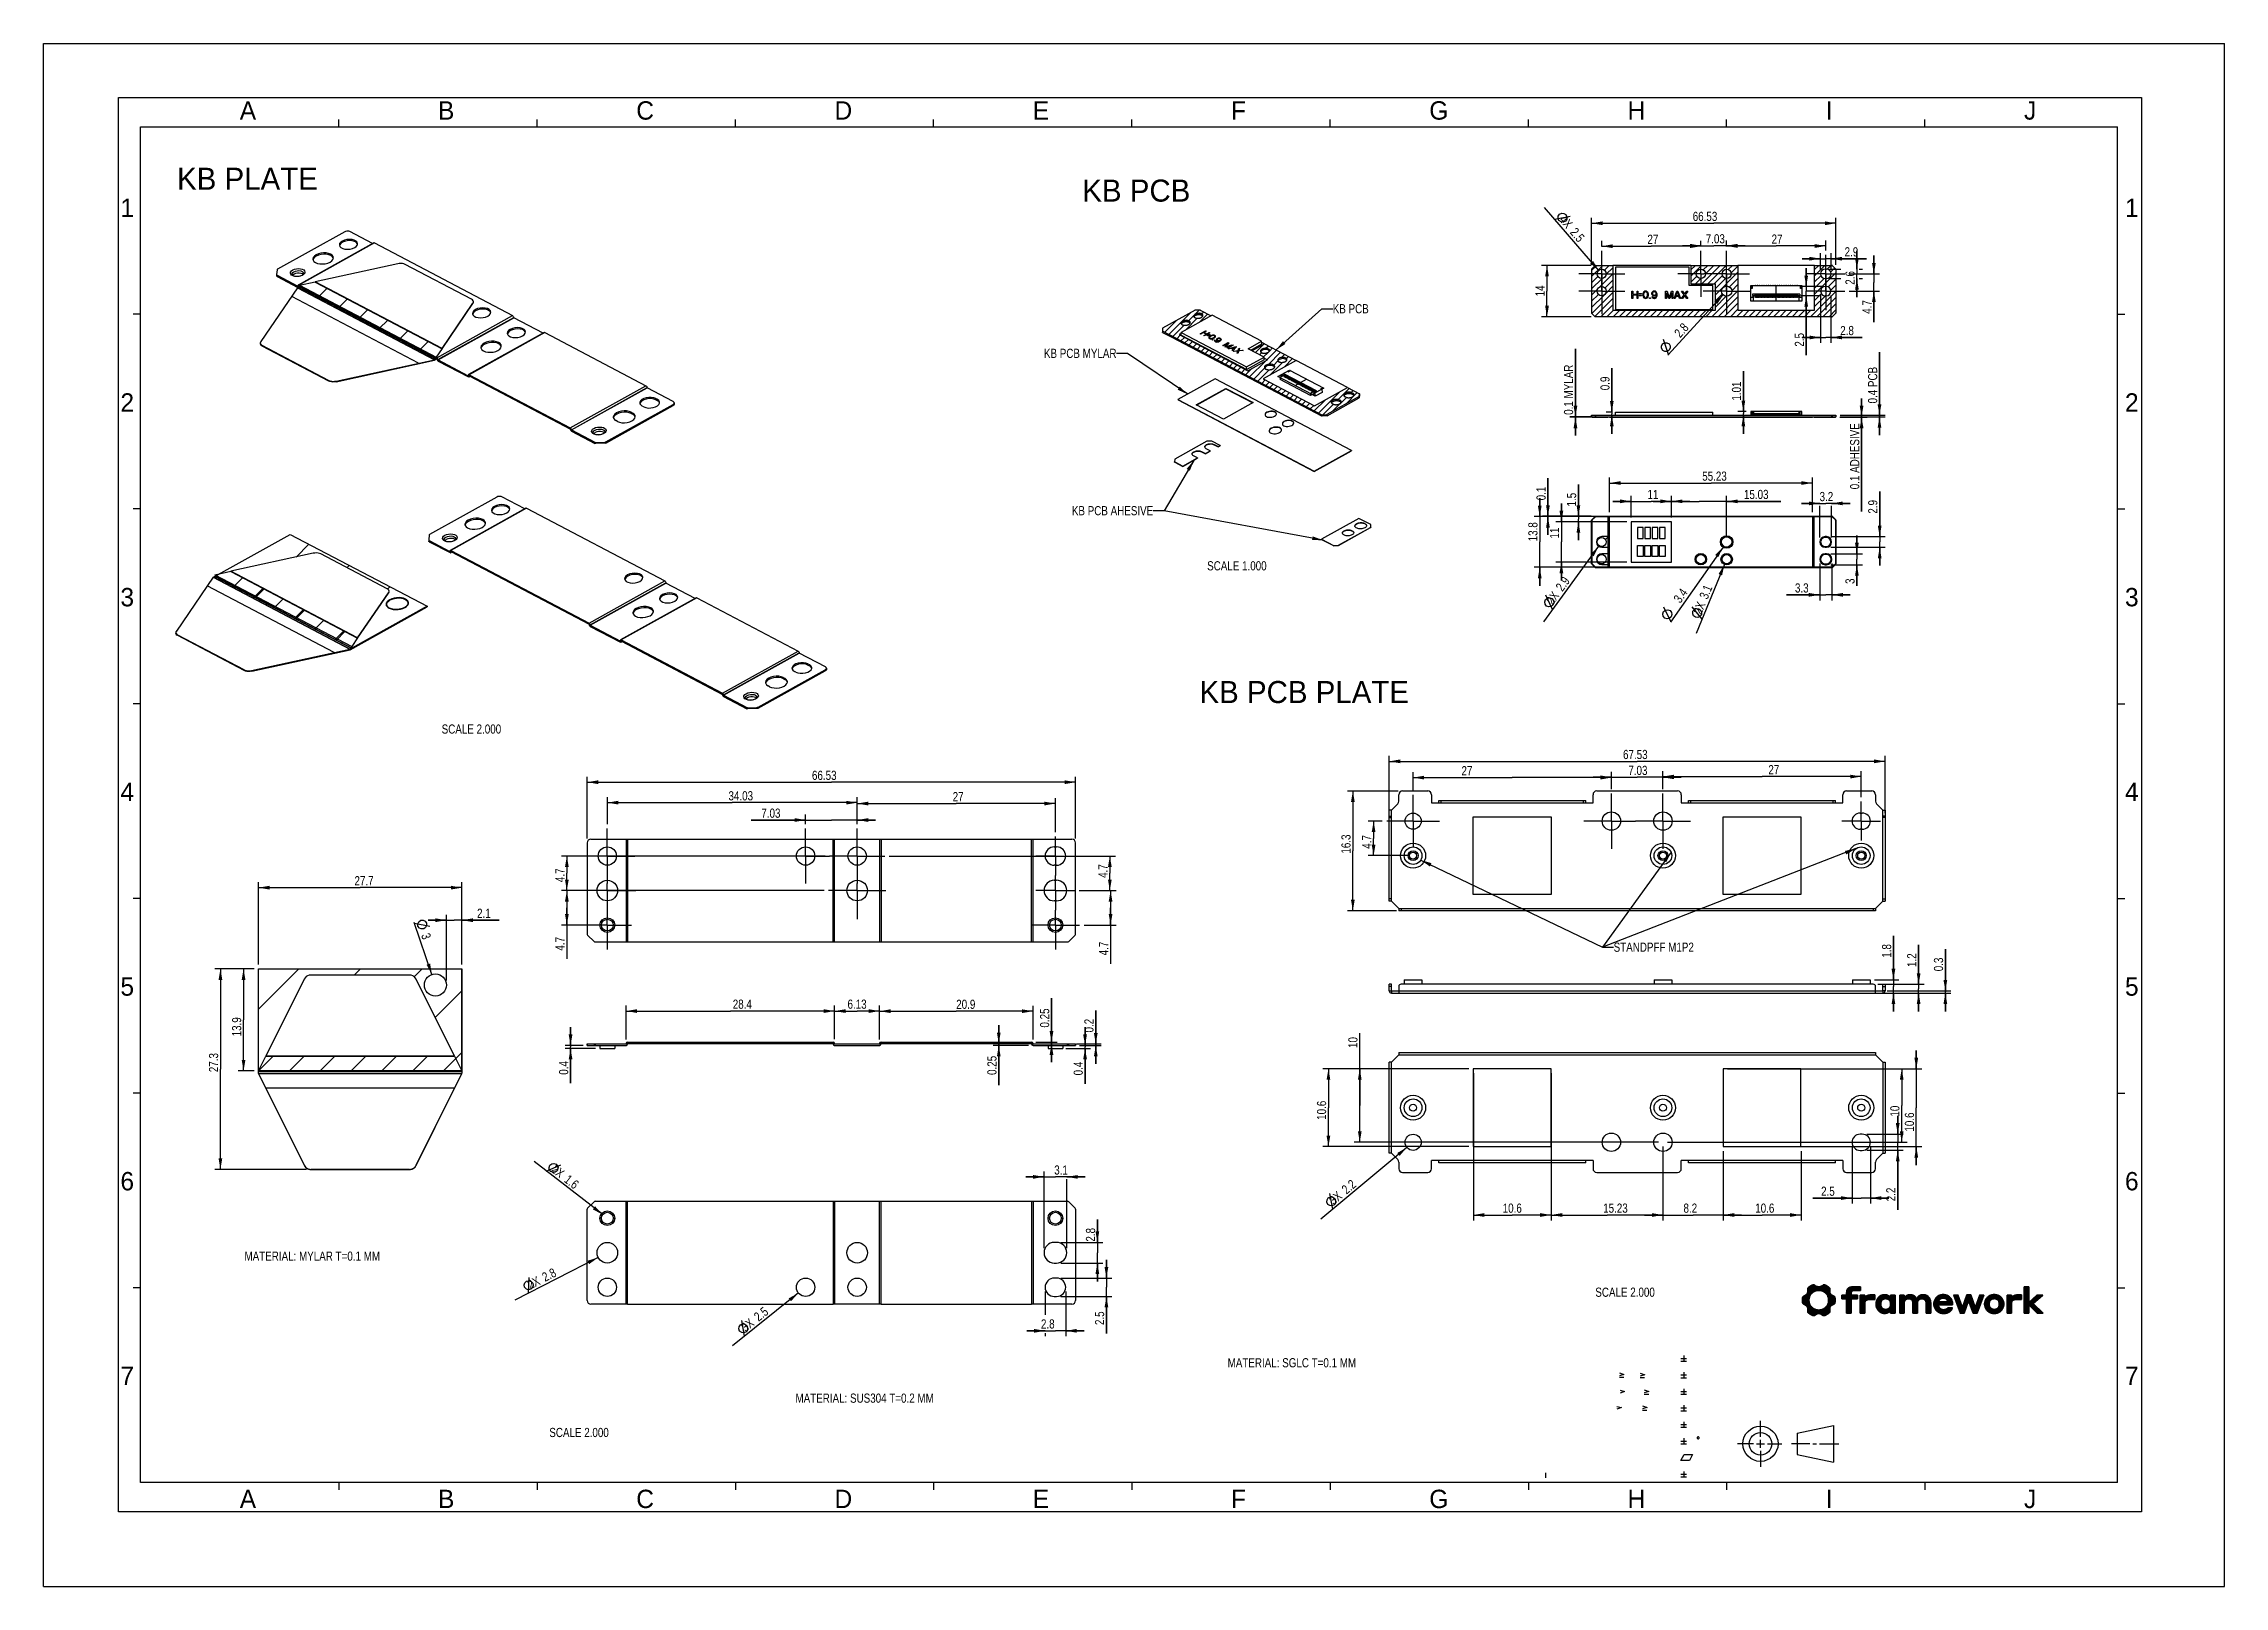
# Model space of a CAD drawing. Header units: millimetres. Extents: x 0 to 594, y 0 to 420.
import ezdxf

# ---------------------------------------------------------------- set-up
doc = ezdxf.new("R2010")
doc.units = ezdxf.units.MM
doc.header["$LTSCALE"] = 32.67
doc.linetypes.add('CENTER', pattern=[0.6, 0.375, -0.075, 0.075, -0.075])
doc.layers.get('0').update_dxf_attribs({"linetype": 'CONTINUOUS'})
for name, color, linetype in [('02___PRT_ALL_AXES', 7, 'CONTINUOUS'), ('03___PRT_ALL_CURVES', 7, 'CONTINUOUS'), ('ASSEM_MEM', 7, 'CONTINUOUS'), ('COSM_SKETCH', 7, 'CONTINUOUS'), ('FEATURE', 7, 'CONTINUOUS')]:
    doc.layers.add(name, color=color, linetype=linetype)
doc.styles.get("Standard").update_dxf_attribs({"font": 'txt', "width": 0.8})
doc.styles.add('TEXTSTYLE_2', font='txt')
doc.styles.add('TEXTSTYLE_7', font='ar_wgl__.ttf')
doc.dimstyles.new('DIMSTYLE_1', dxfattribs={"dimtxt": 2.5, "dimasz": 3, "dimexe": 1.5, "dimexo": 1.2, "dimtad": 1, "dimdsep": 46, "dimtxsty": 'STANDARD', "dimblk": '_FILLED', "dimblk1": '_FILLED', "dimblk2": '_FILLED', "dimcen": 0.09, "dimazin": 2, "dimtp": 0.01, "dimtm": 0.01, "dimtfac": 1, "dimtofl": 0, "dimtmove": 0, "dimatfit": 3, "dimldrblk": '_FILLED', "dimfxl": 1, "dimtolj": 1, "dimarcsym": 0})
doc.dimstyles.new('DIMSTYLE_2', dxfattribs={"dimtxt": 2.5, "dimasz": 3, "dimexe": 1.5, "dimexo": 1.2, "dimtad": 1, "dimdsep": 46, "dimtxsty": 'STANDARD', "dimblk": '_FILLED', "dimblk1": '_FILLED', "dimblk2": '_FILLED', "dimcen": 0.09, "dimazin": 2, "dimtp": 0.01, "dimtm": 0.01, "dimtfac": 1, "dimtofl": 0, "dimtmove": 0, "dimatfit": 1, "dimldrblk": '_FILLED', "dimfxl": 1, "dimtolj": 1, "dimarcsym": 0})
doc.dimstyles.new('DIMSTYLE_3', dxfattribs={"dimtxt": 2.5, "dimasz": 3, "dimexe": 1.5, "dimexo": 1.2, "dimtad": 1, "dimlfac": 0.5, "dimdsep": 46, "dimtxsty": 'STANDARD', "dimblk": '_FILLED', "dimblk1": '_FILLED', "dimblk2": '_FILLED', "dimcen": 0.09, "dimazin": 2, "dimtp": 0.01, "dimtm": 0.01, "dimtfac": 1, "dimtofl": 0, "dimtmove": 0, "dimatfit": 3, "dimldrblk": '_FILLED', "dimfxl": 1, "dimtolj": 1, "dimarcsym": 0})
doc.dimstyles.new('DIMSTYLE_4', dxfattribs={"dimtxt": 2.5, "dimasz": 3, "dimexe": 1.5, "dimexo": 1.2, "dimtad": 1, "dimlfac": 0.5, "dimdsep": 46, "dimtxsty": 'STANDARD', "dimblk": '_FILLED', "dimblk1": '_FILLED', "dimblk2": '_FILLED', "dimcen": 0.09, "dimazin": 2, "dimtp": 0.01, "dimtm": 0.01, "dimtfac": 1, "dimtofl": 0, "dimtmove": 0, "dimatfit": 1, "dimldrblk": '_FILLED', "dimfxl": 1, "dimtolj": 1, "dimarcsym": 0})
doc.dimstyles.get("Standard").update_dxf_attribs({"dimtxt": 2.5, "dimasz": 3, "dimexe": 1.5, "dimexo": 1.2, "dimtad": 1, "dimdsep": 46, "dimtxsty": 'STANDARD', "dimblk": '_FILLED', "dimblk1": '_FILLED', "dimblk2": '_FILLED', "dimcen": 0.09, "dimazin": 2, "dimtol": 1, "dimtp": 0.01, "dimtm": 0.01, "dimtfac": 1, "dimtofl": 0, "dimtmove": 0, "dimatfit": 3, "dimldrblk": '_FILLED', "dimfxl": 1, "dimtolj": 1, "dimarcsym": 0})

msp = doc.modelspace()

# ---------------------------------------------------------------- texts
at = {"color": 7, "linetype": 'CONTINUOUS', "attachment_point": 1, "line_spacing_factor": 0.9}
for s, insert, char_height, width, style in [('A', (53.422, 404.309), 5, 5, 'TEXTSTYLE_2'), ('B', (107.422, 404.309), 5, 5, 'TEXTSTYLE_2'), ('C', (161.422, 404.309), 5, 5, 'TEXTSTYLE_2'), ('D', (215.422, 404.309), 5, 5, 'TEXTSTYLE_2'), ('E', (269.422, 404.309), 5, 5, 'TEXTSTYLE_2'), ('F', (323.422, 404.309), 5, 5, 'TEXTSTYLE_2'), ('G', (377.422, 404.309), 5, 5, 'TEXTSTYLE_2'), ('H', (431.422, 404.309), 5, 5, 'TEXTSTYLE_2'), ('I', (485.422, 404.309), 5, 5, 'TEXTSTYLE_2'), ('J', (539.422, 404.309), 5, 5, 'TEXTSTYLE_2'), ('KB PLATE', (36.35, 386.221), 6, 39.97026, 'TEXTSTYLE_7'), ('KB PCB', (282.918, 382.991), 6, 30.66914, 'TEXTSTYLE_7'), ('1', (20.922, 377.809), 5, 5, 'TEXTSTYLE_2'), ('1', (566.922, 377.809), 5, 5, 'TEXTSTYLE_2'), ('2', (20.922, 324.809), 5, 5, 'TEXTSTYLE_2'), ('2', (566.922, 324.809), 5, 5, 'TEXTSTYLE_2'), ('3', (20.922, 271.809), 5, 5, 'TEXTSTYLE_2'), ('3', (566.922, 271.809), 5, 5, 'TEXTSTYLE_2'), ('KB PCB PLATE', (314.833, 246.479), 6, 59.48699, 'TEXTSTYLE_7'), ('4', (20.922, 218.809), 5, 5, 'TEXTSTYLE_2'), ('4', (566.922, 218.809), 5, 5, 'TEXTSTYLE_2'), ('5', (20.922, 165.809), 5, 5, 'TEXTSTYLE_2'), ('5', (566.922, 165.809), 5, 5, 'TEXTSTYLE_2'), ('6', (20.922, 112.809), 5, 5, 'TEXTSTYLE_2'), ('6', (566.922, 112.809), 5, 5, 'TEXTSTYLE_2'), ('7', (20.922, 59.809), 5, 5, 'TEXTSTYLE_2'), ('7', (566.922, 59.809), 5, 5, 'TEXTSTYLE_2'), ('A', (53.422, 26.309), 5, 5, 'TEXTSTYLE_2'), ('B', (107.422, 26.309), 5, 5, 'TEXTSTYLE_2'), ('C', (161.422, 26.309), 5, 5, 'TEXTSTYLE_2'), ('D', (215.422, 26.309), 5, 5, 'TEXTSTYLE_2'), ('E', (269.422, 26.309), 5, 5, 'TEXTSTYLE_2'), ('F', (323.422, 26.309), 5, 5, 'TEXTSTYLE_2'), ('G', (377.422, 26.309), 5, 5, 'TEXTSTYLE_2'), ('H', (431.422, 26.309), 5, 5, 'TEXTSTYLE_2'), ('I', (485.422, 26.309), 5, 5, 'TEXTSTYLE_2'), ('J', (539.422, 26.309), 5, 5, 'TEXTSTYLE_2')]:
    msp.add_mtext(s, dxfattribs=dict(at, insert=insert, char_height=char_height, width=width, style=style))
at = {"color": 7, "linetype": 'CONTINUOUS', "char_height": 2.5, "line_spacing_factor": 0.9}
for s, insert, width, attachment_point in [('KB PCB', (351.132, 349.081), 12, 1), ('KB PCB MYLAR', (292.237, 336.935), 24, 3), ('KB PCB AHESIVE', (302.228, 294.097), 28, 3), ('SCALE 1.000', (333.129, 279.093), 22, 3), ('SCALE 2.000', (124.63, 234.654), 22, 3), ('STANDPFF M1P2 ', (427.648, 175.265), 28, 1), ('MATERIAL: MYLAR T=0.1 MM', (54.714, 91.156), 48, 1), ('SCALE 2.000', (438.863, 81.336), 22, 3), ('MATERIAL: SGLC T=0.1 MM', (322.502, 62.123), 46, 1), ('MATERIAL: SUS304 T=0.2 MM', (204.792, 52.492), 50, 1), ('SCALE 2.000', (153.946, 43.145), 22, 3)]:
    msp.add_mtext(s, dxfattribs=dict(at, insert=insert, width=width, attachment_point=attachment_point))

# ---------------------------------------------------------------- blocks, each defined once
blk = doc.blocks.new('SYM301_BL0', base_point=(436.14, 48.55))
at = {"color": 7, "linetype": 'CONTINUOUS'}
for p, q in [((435.52, 49.12), (436.76, 48.66)), ((436.73, 48.66), (435.52, 48.34)), ((435.52, 47.98), (436.71, 47.98))]:
    blk.add_line(p, q, dxfattribs=at)
blk = doc.blocks.new('SYM301_BL1', base_point=(436.63, 52.94))
at = {"color": 7, "linetype": 'CONTINUOUS'}
for p, q in [((436.01, 53.51), (437.24, 53.05)), ((437.22, 53.05), (436.01, 52.73)), ((436.01, 52.37), (437.2, 52.37))]:
    blk.add_line(p, q, dxfattribs=at)
blk = doc.blocks.new('SYM301_BL2', base_point=(435.48, 57.45))
at = {"color": 7, "linetype": 'CONTINUOUS'}
for p, q in [((434.86, 58.02), (436.1, 57.56)), ((436.07, 57.56), (434.86, 57.24)), ((434.86, 56.88), (436.05, 56.88))]:
    blk.add_line(p, q, dxfattribs=at)
blk = doc.blocks.new('SYM001_BL3', base_point=(429.16, 48.62))
at = {"color": 7, "linetype": 'CONTINUOUS'}
for p, q in [((429.78, 48.69), (428.54, 48.23)), ((428.56, 49.01), (429.78, 48.69))]:
    blk.add_line(p, q, dxfattribs=at)
blk = doc.blocks.new('SYM001_BL4', base_point=(430, 53.01))
at = {"color": 7, "linetype": 'CONTINUOUS'}
for p, q in [((430.62, 53.08), (429.38, 52.62)), ((429.4, 53.39), (430.62, 53.08))]:
    blk.add_line(p, q, dxfattribs=at)
blk = doc.blocks.new('SYM301_BL5', base_point=(429.85, 57.55))
at = {"color": 7, "linetype": 'CONTINUOUS'}
for p, q in [((429.23, 58.12), (430.46, 57.66)), ((430.44, 57.66), (429.23, 57.34)), ((429.23, 56.97), (430.42, 56.97))]:
    blk.add_line(p, q, dxfattribs=at)
blk = doc.blocks.new('_FILLED')
at = {"color": 0, "linetype": 'BYBLOCK'}
blk.add_solid([(0, 0), (-1, 0.17), (-1, -0.17)], dxfattribs=at)
blk = doc.blocks.new('*D0')
at = {"color": 7, "linetype": 'CONTINUOUS'}
for p, q in [((421.65, 359.74), (421.65, 372.6)), ((421.65, 371.1), (454.92, 371.1)), ((488.18, 371.1), (454.92, 371.1)), ((488.18, 359.74), (488.18, 372.6))]:
    blk.add_line(p, q, dxfattribs=at)
at = {"color": 7, "linetype": 'CONTINUOUS', "xscale": 3, "yscale": 3, "zscale": 3, "rotation": 180}
blk.add_blockref('_FILLED', (421.65, 371.1), dxfattribs=at)
at = {"color": 7, "linetype": 'CONTINUOUS', "xscale": 3, "yscale": 3, "zscale": 3}
blk.add_blockref('_FILLED', (488.18, 371.1), dxfattribs=at)
at = {"color": 7, "linetype": 'CONTINUOUS', "insert": (452.53, 374.22), "char_height": 2.5, "width": 10, "attachment_point": 2, "line_spacing_factor": 0.9}
blk.add_mtext('66.53', dxfattribs=at)
blk = doc.blocks.new('*D1')
at = {"color": 7, "linetype": 'CONTINUOUS'}
for p, q in [((421.54, 359.62), (407.99, 359.62)), ((409.49, 359.62), (409.49, 352.62)), ((409.49, 345.62), (409.49, 352.62)), ((421.54, 345.62), (407.99, 345.62))]:
    blk.add_line(p, q, dxfattribs=at)
at = {"color": 7, "linetype": 'CONTINUOUS', "xscale": 3, "yscale": 3, "zscale": 3}
for p, rotation in [((409.49, 359.62), 90), ((409.49, 345.62), 270)]:
    blk.add_blockref('_FILLED', p, dxfattribs=dict(at, rotation=rotation))
at = {"color": 7, "linetype": 'CONTINUOUS', "insert": (406.36, 352.68), "char_height": 2.5, "width": 4, "attachment_point": 2, "rotation": 90, "line_spacing_factor": 0.9}
blk.add_mtext('14', dxfattribs=at)
blk = doc.blocks.new('*D2')
at = {"color": 7, "linetype": 'CONTINUOUS'}
for p, q in [((424.4, 364.77), (424.4, 366.35)), ((424.4, 364.85), (437.9, 364.85)), ((451.4, 364.85), (437.9, 364.85)), ((451.4, 364.77), (451.4, 366.35))]:
    blk.add_line(p, q, dxfattribs=at)
at = {"color": 7, "linetype": 'CONTINUOUS', "xscale": 3, "yscale": 3, "zscale": 3, "rotation": 180}
blk.add_blockref('_FILLED', (424.4, 364.85), dxfattribs=at)
at = {"color": 7, "linetype": 'CONTINUOUS', "xscale": 3, "yscale": 3, "zscale": 3}
blk.add_blockref('_FILLED', (451.4, 364.85), dxfattribs=at)
at = {"color": 7, "linetype": 'CONTINUOUS', "insert": (438.34, 367.98), "char_height": 2.5, "width": 4, "attachment_point": 2, "line_spacing_factor": 0.9}
blk.add_mtext('27', dxfattribs=at)
blk = doc.blocks.new('*D3')
at = {"color": 7, "linetype": 'CONTINUOUS'}
for p, q in [((451.4, 364.99), (446.4, 364.99)), ((446.4, 364.99), (454.92, 364.99)), ((463.43, 364.99), (454.92, 364.99)), ((458.43, 364.99), (463.43, 364.99))]:
    blk.add_line(p, q, dxfattribs=at)
at = {"color": 7, "linetype": 'CONTINUOUS', "xscale": 3, "yscale": 3, "zscale": 3}
blk.add_blockref('_FILLED', (451.4, 364.99), dxfattribs=at)
at = {"color": 7, "linetype": 'CONTINUOUS', "xscale": 3, "yscale": 3, "zscale": 3, "rotation": 180}
blk.add_blockref('_FILLED', (458.43, 364.99), dxfattribs=at)
at = {"color": 7, "linetype": 'CONTINUOUS', "insert": (455.34, 368.12), "char_height": 2.5, "width": 8, "attachment_point": 2, "line_spacing_factor": 0.9}
blk.add_mtext('7.03', dxfattribs=at)
blk = doc.blocks.new('*D4')
at = {"color": 7, "linetype": 'CONTINUOUS'}
for p, q in [((458.43, 364.77), (458.43, 366.41)), ((458.43, 364.91), (471.93, 364.91)), ((485.43, 364.91), (471.93, 364.91)), ((485.43, 363.67), (485.43, 366.41))]:
    blk.add_line(p, q, dxfattribs=at)
at = {"color": 7, "linetype": 'CONTINUOUS', "xscale": 3, "yscale": 3, "zscale": 3, "rotation": 180}
blk.add_blockref('_FILLED', (458.43, 364.91), dxfattribs=at)
at = {"color": 7, "linetype": 'CONTINUOUS', "xscale": 3, "yscale": 3, "zscale": 3}
blk.add_blockref('_FILLED', (485.43, 364.91), dxfattribs=at)
at = {"color": 7, "linetype": 'CONTINUOUS', "insert": (472.15, 368.03), "char_height": 2.5, "width": 4, "attachment_point": 2, "line_spacing_factor": 0.9}
blk.add_mtext('27', dxfattribs=at)
blk = doc.blocks.new('*D5')
at = {"color": 7, "linetype": 'CONTINUOUS'}
for p, q in [((491.78, 357.32), (500.03, 357.32)), ((498.53, 357.32), (498.53, 362.32)), ((498.53, 362.32), (498.53, 354.97)), ((491.78, 352.62), (500.03, 352.62)), ((498.53, 344.16), (498.53, 354.97)), ((498.53, 352.62), (498.53, 344.16))]:
    blk.add_line(p, q, dxfattribs=at)
at = {"color": 7, "linetype": 'CONTINUOUS', "xscale": 3, "yscale": 3, "zscale": 3}
for p, rotation in [((498.53, 357.32), 270), ((498.53, 352.62), 90)]:
    blk.add_blockref('_FILLED', p, dxfattribs=dict(at, rotation=rotation))
at = {"color": 7, "linetype": 'CONTINUOUS', "insert": (495.4, 350.16), "char_height": 2.5, "width": 6, "attachment_point": 3, "rotation": 90, "line_spacing_factor": 0.9}
blk.add_mtext('4.7', dxfattribs=at)
blk = doc.blocks.new('*D6')
at = {"color": 7, "linetype": 'CONTINUOUS'}
for p, q in [((500.06, 318.81), (500.06, 336.04)), ((500.06, 336.04), (500.06, 318.61)), ((489.32, 318.81), (501.56, 318.81)), ((489.32, 318.41), (501.56, 318.41)), ((500.06, 313.41), (500.06, 318.61)), ((500.06, 318.41), (500.06, 313.41))]:
    blk.add_line(p, q, dxfattribs=at)
at = {"color": 7, "linetype": 'CONTINUOUS', "xscale": 3, "yscale": 3, "zscale": 3}
for p, rotation in [((500.06, 318.81), 270), ((500.06, 318.41), 90)]:
    blk.add_blockref('_FILLED', p, dxfattribs=dict(at, rotation=rotation))
at = {"color": 7, "linetype": 'CONTINUOUS', "insert": (496.94, 322.04), "char_height": 2.5, "width": 14, "attachment_point": 1, "rotation": 90, "line_spacing_factor": 0.9}
blk.add_mtext('0.4 PCB', dxfattribs=at)
blk = doc.blocks.new('*D7')
at = {"color": 7, "linetype": 'CONTINUOUS'}
for p, q in [((495.18, 318.41), (495.18, 323.41)), ((495.18, 323.41), (495.18, 318.36)), ((489.25, 318.31), (496.68, 318.31)), ((489.32, 318.41), (496.68, 318.41)), ((495.18, 292.66), (495.18, 318.36)), ((495.18, 318.31), (495.18, 292.66))]:
    blk.add_line(p, q, dxfattribs=at)
at = {"color": 7, "linetype": 'CONTINUOUS', "xscale": 3, "yscale": 3, "zscale": 3}
for p, rotation in [((495.18, 318.41), 270), ((495.18, 318.31), 90)]:
    blk.add_blockref('_FILLED', p, dxfattribs=dict(at, rotation=rotation))
at = {"color": 7, "linetype": 'CONTINUOUS', "insert": (492.05, 316.66), "char_height": 2.5, "width": 24, "attachment_point": 3, "rotation": 90, "line_spacing_factor": 0.9}
blk.add_mtext('0.1 ADHESIVE', dxfattribs=at)
blk = doc.blocks.new('*D8')
at = {"color": 7, "linetype": 'CONTINUOUS'}
for p, q in [((427.15, 319.71), (427.15, 331.64)), ((427.15, 331.64), (427.15, 319.26)), ((426.95, 319.71), (425.65, 319.71)), ((427.15, 313.81), (427.15, 319.26)), ((427.15, 318.81), (427.15, 313.81))]:
    blk.add_line(p, q, dxfattribs=at)
at = {"color": 7, "linetype": 'CONTINUOUS', "xscale": 3, "yscale": 3, "zscale": 3}
for p, rotation in [((427.15, 319.71), 270), ((427.15, 318.81), 90)]:
    blk.add_blockref('_FILLED', p, dxfattribs=dict(at, rotation=rotation))
at = {"color": 7, "linetype": 'CONTINUOUS', "insert": (424.03, 325.64), "char_height": 2.5, "width": 6, "attachment_point": 1, "rotation": 90, "line_spacing_factor": 0.9}
blk.add_mtext('0.9', dxfattribs=at)
blk = doc.blocks.new('*D9')
at = {"color": 7, "linetype": 'CONTINUOUS'}
for p, q in [((462.98, 319.82), (462.98, 330.81)), ((462.98, 330.81), (462.98, 319.32)), ((463.78, 319.82), (461.48, 319.82)), ((462.98, 313.81), (462.98, 319.32)), ((462.98, 318.81), (462.98, 313.81))]:
    blk.add_line(p, q, dxfattribs=at)
at = {"color": 7, "linetype": 'CONTINUOUS', "xscale": 3, "yscale": 3, "zscale": 3}
for p, rotation in [((462.98, 319.82), 270), ((462.98, 318.81), 90)]:
    blk.add_blockref('_FILLED', p, dxfattribs=dict(at, rotation=rotation))
at = {"color": 7, "linetype": 'CONTINUOUS', "insert": (459.85, 322.81), "char_height": 2.5, "width": 8, "attachment_point": 1, "rotation": 90, "line_spacing_factor": 0.9}
blk.add_mtext('1.01', dxfattribs=at)
blk = doc.blocks.new('*D10')
at = {"color": 7, "linetype": 'CONTINUOUS'}
for p, q in [((417.24, 318.41), (417.24, 336.94)), ((417.24, 336.94), (417.24, 318.36)), ((421.54, 318.41), (415.74, 318.41)), ((425.35, 318.31), (415.74, 318.31)), ((417.24, 313.31), (417.24, 318.36)), ((417.24, 318.31), (417.24, 313.31))]:
    blk.add_line(p, q, dxfattribs=at)
at = {"color": 7, "linetype": 'CONTINUOUS', "xscale": 3, "yscale": 3, "zscale": 3}
for p, rotation in [((417.24, 318.41), 270), ((417.24, 318.31), 90)]:
    blk.add_blockref('_FILLED', p, dxfattribs=dict(at, rotation=rotation))
at = {"color": 7, "linetype": 'CONTINUOUS', "insert": (414.11, 318.94), "char_height": 2.5, "width": 18, "attachment_point": 1, "rotation": 90, "line_spacing_factor": 0.9}
blk.add_mtext('0.1 MYLAR', dxfattribs=at)
blk = doc.blocks.new('*D11')
at = {"color": 7, "linetype": 'CONTINUOUS'}
blk.add_line((457.48, 351.59), (442.41, 335.21), dxfattribs=at)
at = {"color": 7, "linetype": 'CONTINUOUS', "xscale": 3, "yscale": 3, "zscale": 3, "rotation": 47.4003186784}
blk.add_blockref('_FILLED', (457.48, 351.59), dxfattribs=at)
at = {"color": 7, "linetype": 'CONTINUOUS', "insert": (446.43, 344.19), "char_height": 2.5, "width": 14, "attachment_point": 3, "rotation": 47.40032, "line_spacing_factor": 0.9, "style": 'TEXTSTYLE_2'}
blk.add_mtext('{\\ftxt;\\W0.0001;\\H0.0001;\\~}{\\ftxt;\\W1.3333333333;\\H2.5; }{\\ftxt;\\W0.0001;\\H0.0001;\\~}{\\W0.8;2.8}', dxfattribs=at)
blk = doc.blocks.new('*D12')
at = {"color": 7, "linetype": 'CONTINUOUS'}
blk.add_line((423.59, 358.27), (408.85, 375.39), dxfattribs=at)
at = {"color": 7, "linetype": 'CONTINUOUS', "xscale": 3, "yscale": 3, "zscale": 3, "rotation": 310.7190644563}
blk.add_blockref('_FILLED', (423.59, 358.27), dxfattribs=at)
at = {"color": 7, "linetype": 'CONTINUOUS', "insert": (419.92, 367.33), "char_height": 2.5, "width": 20, "attachment_point": 3, "rotation": 310.71906, "line_spacing_factor": 0.9}
blk.add_mtext('4X{\\ftxt;\\W0.0001;\\H0.0001;\\~}{\\ftxt;\\W1.3333333333;\\H2.5; }{\\ftxt;\\W0.0001;\\H0.0001;\\~}2.5', dxfattribs=at)
blk = doc.blocks.new('*D13')
at = {"color": 7, "linetype": 'CONTINUOUS'}
for p, q in [((483.98, 358.52), (483.98, 362.95)), ((486.88, 358.52), (486.88, 362.95)), ((483.98, 361.45), (478.98, 361.45)), ((478.98, 361.45), (485.43, 361.45)), ((496.55, 361.45), (485.43, 361.45)), ((486.88, 361.45), (496.55, 361.45))]:
    blk.add_line(p, q, dxfattribs=at)
at = {"color": 7, "linetype": 'CONTINUOUS', "xscale": 3, "yscale": 3, "zscale": 3}
blk.add_blockref('_FILLED', (483.98, 361.45), dxfattribs=at)
at = {"color": 7, "linetype": 'CONTINUOUS', "xscale": 3, "yscale": 3, "zscale": 3, "rotation": 180}
blk.add_blockref('_FILLED', (486.88, 361.45), dxfattribs=at)
at = {"color": 7, "linetype": 'CONTINUOUS', "insert": (490.55, 364.57), "char_height": 2.5, "width": 6, "attachment_point": 1, "line_spacing_factor": 0.9}
blk.add_mtext('2.9', dxfattribs=at)
blk = doc.blocks.new('*D14')
at = {"color": 7, "linetype": 'CONTINUOUS'}
for p, q in [((493.91, 358.62), (493.91, 363.62)), ((493.91, 363.62), (493.91, 357.32)), ((486.48, 358.62), (489.53, 358.62)), ((493.91, 351.02), (493.91, 357.32)), ((494.53, 358.62), (495.41, 358.62)), ((486.48, 356.02), (489.53, 356.02)), ((493.91, 356.02), (493.91, 351.02)), ((494.53, 356.02), (495.41, 356.02))]:
    blk.add_line(p, q, dxfattribs=at)
at = {"color": 7, "linetype": 'CONTINUOUS', "xscale": 3, "yscale": 3, "zscale": 3}
for p, rotation in [((493.91, 358.62), 270), ((493.91, 356.02), 90)]:
    blk.add_blockref('_FILLED', p, dxfattribs=dict(at, rotation=rotation))
at = {"color": 7, "linetype": 'CONTINUOUS', "insert": (490.78, 356.22), "char_height": 2.5, "width": 6, "attachment_point": 2, "rotation": 90, "line_spacing_factor": 0.9}
blk.add_mtext('2.6', dxfattribs=at)
blk = doc.blocks.new('*D15')
at = {"color": 7, "linetype": 'CONTINUOUS'}
for p, q in [((484.03, 351.42), (484.03, 338.51)), ((486.83, 351.42), (486.83, 338.51)), ((484.03, 340.01), (479.03, 340.01)), ((479.03, 340.01), (485.43, 340.01)), ((495.36, 340.01), (485.43, 340.01)), ((486.83, 340.01), (495.36, 340.01))]:
    blk.add_line(p, q, dxfattribs=at)
at = {"color": 7, "linetype": 'CONTINUOUS', "xscale": 3, "yscale": 3, "zscale": 3}
blk.add_blockref('_FILLED', (484.03, 340.01), dxfattribs=at)
at = {"color": 7, "linetype": 'CONTINUOUS', "xscale": 3, "yscale": 3, "zscale": 3, "rotation": 180}
blk.add_blockref('_FILLED', (486.83, 340.01), dxfattribs=at)
at = {"color": 7, "linetype": 'CONTINUOUS', "insert": (489.36, 343.14), "char_height": 2.5, "width": 6, "attachment_point": 1, "line_spacing_factor": 0.9}
blk.add_mtext('2.8', dxfattribs=at)
blk = doc.blocks.new('*D16')
at = {"color": 7, "linetype": 'CONTINUOUS'}
for p, q in [((480.1, 353.87), (480.1, 358.87)), ((480.1, 358.87), (480.1, 352.62)), ((484.38, 353.87), (478.6, 353.87)), ((484.08, 351.37), (478.6, 351.37)), ((480.1, 335.23), (480.1, 352.62)), ((480.1, 351.37), (480.1, 335.23))]:
    blk.add_line(p, q, dxfattribs=at)
at = {"color": 7, "linetype": 'CONTINUOUS', "xscale": 3, "yscale": 3, "zscale": 3}
for p, rotation in [((480.1, 353.87), 270), ((480.1, 351.37), 90)]:
    blk.add_blockref('_FILLED', p, dxfattribs=dict(at, rotation=rotation))
at = {"color": 7, "linetype": 'CONTINUOUS', "insert": (476.98, 341.23), "char_height": 2.5, "width": 6, "attachment_point": 3, "rotation": 90, "line_spacing_factor": 0.9}
blk.add_mtext('2.5', dxfattribs=at)
blk = doc.blocks.new('*D17')
at = {"color": 7, "linetype": 'CONTINUOUS'}
for p, q in [((432.4, 295.39), (427.4, 295.39)), ((427.4, 295.39), (437.9, 295.39)), ((432.4, 291.03), (432.4, 296.89)), ((448.4, 295.39), (437.9, 295.39)), ((443.4, 291.03), (443.4, 296.89)), ((443.4, 295.39), (448.4, 295.39))]:
    blk.add_line(p, q, dxfattribs=at)
at = {"color": 7, "linetype": 'CONTINUOUS', "xscale": 3, "yscale": 3, "zscale": 3}
blk.add_blockref('_FILLED', (432.4, 295.39), dxfattribs=at)
at = {"color": 7, "linetype": 'CONTINUOUS', "xscale": 3, "yscale": 3, "zscale": 3, "rotation": 180}
blk.add_blockref('_FILLED', (443.4, 295.39), dxfattribs=at)
at = {"color": 7, "linetype": 'CONTINUOUS', "insert": (438.36, 298.52), "char_height": 2.5, "width": 4, "attachment_point": 2, "line_spacing_factor": 0.9}
blk.add_mtext('11', dxfattribs=at)
blk = doc.blocks.new('*D18')
at = {"color": 7, "linetype": 'CONTINUOUS'}
for p, q in [((413.41, 289.83), (413.41, 294.83)), ((413.41, 294.83), (413.41, 284.33)), ((431.2, 289.83), (411.91, 289.83)), ((413.41, 273.83), (413.41, 284.33)), ((431.2, 278.83), (411.91, 278.83)), ((413.41, 278.83), (413.41, 273.83))]:
    blk.add_line(p, q, dxfattribs=at)
at = {"color": 7, "linetype": 'CONTINUOUS', "xscale": 3, "yscale": 3, "zscale": 3}
for p, rotation in [((413.41, 289.83), 270), ((413.41, 278.83), 90)]:
    blk.add_blockref('_FILLED', p, dxfattribs=dict(at, rotation=rotation))
at = {"color": 7, "linetype": 'CONTINUOUS', "insert": (410.29, 286.76), "char_height": 2.5, "width": 4, "attachment_point": 2, "rotation": 90, "line_spacing_factor": 0.9}
blk.add_mtext('11', dxfattribs=at)
blk = doc.blocks.new('*D19')
at = {"color": 7, "linetype": 'CONTINUOUS'}
for p, q in [((418.05, 291.33), (418.05, 299.99)), ((418.05, 299.99), (418.05, 290.58)), ((421.54, 291.33), (416.55, 291.33)), ((431.2, 289.83), (416.55, 289.83)), ((418.05, 284.83), (418.05, 290.58)), ((418.05, 289.83), (418.05, 284.83))]:
    blk.add_line(p, q, dxfattribs=at)
at = {"color": 7, "linetype": 'CONTINUOUS', "xscale": 3, "yscale": 3, "zscale": 3}
for p, rotation in [((418.05, 291.33), 270), ((418.05, 289.83), 90)]:
    blk.add_blockref('_FILLED', p, dxfattribs=dict(at, rotation=rotation))
at = {"color": 7, "linetype": 'CONTINUOUS', "insert": (414.93, 293.99), "char_height": 2.5, "width": 6, "attachment_point": 1, "rotation": 90, "line_spacing_factor": 0.9}
blk.add_mtext('1.5', dxfattribs=at)
blk = doc.blocks.new('*D20')
at = {"color": 7, "linetype": 'CONTINUOUS'}
for p, q in [((443.4, 295.39), (438.4, 295.39)), ((438.4, 295.39), (450.92, 295.39)), ((443.4, 291.03), (443.4, 296.89)), ((473.14, 295.39), (450.92, 295.39)), ((458.43, 285.53), (458.43, 296.89)), ((458.43, 295.39), (473.14, 295.39))]:
    blk.add_line(p, q, dxfattribs=at)
at = {"color": 7, "linetype": 'CONTINUOUS', "xscale": 3, "yscale": 3, "zscale": 3}
blk.add_blockref('_FILLED', (443.4, 295.39), dxfattribs=at)
at = {"color": 7, "linetype": 'CONTINUOUS', "xscale": 3, "yscale": 3, "zscale": 3, "rotation": 180}
blk.add_blockref('_FILLED', (458.43, 295.39), dxfattribs=at)
at = {"color": 7, "linetype": 'CONTINUOUS', "insert": (463.14, 298.52), "char_height": 2.5, "width": 10, "attachment_point": 1, "line_spacing_factor": 0.9}
blk.add_mtext('15.03', dxfattribs=at)
blk = doc.blocks.new('*D21')
at = {"color": 7, "linetype": 'CONTINUOUS'}
blk.add_line((423.55, 283.16), (408.54, 262.55), dxfattribs=at)
at = {"color": 7, "linetype": 'CONTINUOUS', "xscale": 3, "yscale": 3, "zscale": 3, "rotation": 53.9408161599}
blk.add_blockref('_FILLED', (423.55, 283.16), dxfattribs=at)
at = {"color": 7, "linetype": 'CONTINUOUS', "insert": (413.86, 275.16), "char_height": 2.5, "width": 20, "attachment_point": 3, "rotation": 53.94082, "line_spacing_factor": 0.9}
blk.add_mtext('2X{\\ftxt;\\W0.0001;\\H0.0001;\\~}{\\ftxt;\\W1.3333333333;\\H2.5; }{\\ftxt;\\W0.0001;\\H0.0001;\\~}2.9', dxfattribs=at)
blk = doc.blocks.new('*D22')
at = {"color": 7, "linetype": 'CONTINUOUS'}
blk.add_line((457.45, 282.94), (443.1, 262.54), dxfattribs=at)
at = {"color": 7, "linetype": 'CONTINUOUS', "xscale": 3, "yscale": 3, "zscale": 3, "rotation": 54.8744290584}
blk.add_blockref('_FILLED', (457.45, 282.94), dxfattribs=at)
at = {"color": 7, "linetype": 'CONTINUOUS', "insert": (445.91, 271.97), "char_height": 2.5, "width": 14, "attachment_point": 3, "rotation": 54.87443, "line_spacing_factor": 0.9, "style": 'TEXTSTYLE_2'}
blk.add_mtext('{\\ftxt;\\W0.0001;\\H0.0001;\\~}{\\ftxt;\\W1.3333333333;\\H2.5; }{\\ftxt;\\W0.0001;\\H0.0001;\\~}{\\W0.8;3.4}', dxfattribs=at)
blk = doc.blocks.new('*D23')
at = {"color": 7, "linetype": 'CONTINUOUS'}
blk.add_line((457.84, 278.2), (450.12, 259.41), dxfattribs=at)
at = {"color": 7, "linetype": 'CONTINUOUS', "xscale": 3, "yscale": 3, "zscale": 3, "rotation": 67.6676864182}
blk.add_blockref('_FILLED', (457.84, 278.2), dxfattribs=at)
at = {"color": 7, "linetype": 'CONTINUOUS', "insert": (452.3, 272.93), "char_height": 2.5, "width": 20, "attachment_point": 3, "rotation": 67.66769, "line_spacing_factor": 0.9}
blk.add_mtext('2X{\\ftxt;\\W0.0001;\\H0.0001;\\~}{\\ftxt;\\W1.3333333333;\\H2.5; }{\\ftxt;\\W0.0001;\\H0.0001;\\~}3.1', dxfattribs=at)
blk = doc.blocks.new('*D24')
at = {"color": 7, "linetype": 'CONTINUOUS'}
for p, q in [((483.83, 294.83), (478.83, 294.83)), ((478.83, 294.83), (485.43, 294.83)), ((483.83, 285.53), (483.83, 294.2)), ((492.03, 294.83), (485.43, 294.83)), ((487.03, 294.83), (492.03, 294.83)), ((487.03, 285.53), (487.03, 294.2))]:
    blk.add_line(p, q, dxfattribs=at)
at = {"color": 7, "linetype": 'CONTINUOUS', "xscale": 3, "yscale": 3, "zscale": 3}
blk.add_blockref('_FILLED', (483.83, 294.83), dxfattribs=at)
at = {"color": 7, "linetype": 'CONTINUOUS', "xscale": 3, "yscale": 3, "zscale": 3, "rotation": 180}
blk.add_blockref('_FILLED', (487.03, 294.83), dxfattribs=at)
at = {"color": 7, "linetype": 'CONTINUOUS', "insert": (485.6, 297.95), "char_height": 2.5, "width": 6, "attachment_point": 2, "line_spacing_factor": 0.9}
blk.add_mtext('3.2', dxfattribs=at)
blk = doc.blocks.new('*D25')
at = {"color": 7, "linetype": 'CONTINUOUS'}
for p, q in [((500.11, 285.78), (500.11, 298.04)), ((500.11, 298.04), (500.11, 284.33)), ((486.78, 285.78), (501.61, 285.78)), ((486.78, 282.88), (501.61, 282.88)), ((500.11, 277.88), (500.11, 284.33)), ((500.11, 282.88), (500.11, 277.88))]:
    blk.add_line(p, q, dxfattribs=at)
at = {"color": 7, "linetype": 'CONTINUOUS', "xscale": 3, "yscale": 3, "zscale": 3}
for p, rotation in [((500.11, 285.78), 270), ((500.11, 282.88), 90)]:
    blk.add_blockref('_FILLED', p, dxfattribs=dict(at, rotation=rotation))
at = {"color": 7, "linetype": 'CONTINUOUS', "insert": (496.98, 292.04), "char_height": 2.5, "width": 6, "attachment_point": 1, "rotation": 90, "line_spacing_factor": 0.9}
blk.add_mtext('2.9', dxfattribs=at)
blk = doc.blocks.new('*D26')
at = {"color": 7, "linetype": 'CONTINUOUS'}
for p, q in [((483.78, 278.43), (483.78, 268.44)), ((487.08, 278.43), (487.08, 268.44)), ((483.78, 269.94), (474.75, 269.94)), ((474.75, 269.94), (485.43, 269.94)), ((492.08, 269.94), (485.43, 269.94)), ((487.08, 269.94), (492.08, 269.94))]:
    blk.add_line(p, q, dxfattribs=at)
at = {"color": 7, "linetype": 'CONTINUOUS', "xscale": 3, "yscale": 3, "zscale": 3}
blk.add_blockref('_FILLED', (483.78, 269.94), dxfattribs=at)
at = {"color": 7, "linetype": 'CONTINUOUS', "xscale": 3, "yscale": 3, "zscale": 3, "rotation": 180}
blk.add_blockref('_FILLED', (487.08, 269.94), dxfattribs=at)
at = {"color": 7, "linetype": 'CONTINUOUS', "insert": (480.75, 273.07), "char_height": 2.5, "width": 6, "attachment_point": 3, "line_spacing_factor": 0.9}
blk.add_mtext('3.3', dxfattribs=at)
blk = doc.blocks.new('*D27')
at = {"color": 7, "linetype": 'CONTINUOUS'}
for p, q in [((493.9, 281.13), (493.9, 286.13)), ((493.9, 286.13), (493.9, 279.63)), ((486.78, 281.13), (495.4, 281.13)), ((493.9, 272.39), (493.9, 279.63)), ((486.78, 278.13), (495.4, 278.13)), ((493.9, 278.13), (493.9, 272.39))]:
    blk.add_line(p, q, dxfattribs=at)
at = {"color": 7, "linetype": 'CONTINUOUS', "xscale": 3, "yscale": 3, "zscale": 3}
for p, rotation in [((493.9, 281.13), 270), ((493.9, 278.13), 90)]:
    blk.add_blockref('_FILLED', p, dxfattribs=dict(at, rotation=rotation))
at = {"color": 7, "linetype": 'CONTINUOUS', "insert": (490.77, 274.39), "char_height": 2.5, "width": 2, "attachment_point": 3, "rotation": 90, "line_spacing_factor": 0.9}
blk.add_mtext('3', dxfattribs=at)
blk = doc.blocks.new('*D28')
at = {"color": 7, "linetype": 'CONTINUOUS'}
for p, q in [((425.35, 291.23), (406.02, 291.23)), ((407.52, 291.23), (407.52, 296.23)), ((407.52, 296.23), (407.52, 284.33)), ((407.52, 272.43), (407.52, 284.33)), ((425.35, 277.43), (406.02, 277.43)), ((407.52, 277.43), (407.52, 272.43))]:
    blk.add_line(p, q, dxfattribs=at)
at = {"color": 7, "linetype": 'CONTINUOUS', "xscale": 3, "yscale": 3, "zscale": 3}
for p, rotation in [((407.52, 291.23), 270), ((407.52, 277.43), 90)]:
    blk.add_blockref('_FILLED', p, dxfattribs=dict(at, rotation=rotation))
at = {"color": 7, "linetype": 'CONTINUOUS', "insert": (404.4, 287.11), "char_height": 2.5, "width": 8, "attachment_point": 2, "rotation": 90, "line_spacing_factor": 0.9}
blk.add_mtext('13.8', dxfattribs=at)
blk = doc.blocks.new('*D29')
at = {"color": 7, "linetype": 'CONTINUOUS'}
for p, q in [((409.74, 291.33), (409.74, 301.66)), ((409.74, 301.66), (409.74, 291.28)), ((421.54, 291.33), (408.24, 291.33)), ((425.35, 291.23), (408.24, 291.23)), ((409.74, 286.23), (409.74, 291.28)), ((409.74, 291.23), (409.74, 286.23))]:
    blk.add_line(p, q, dxfattribs=at)
at = {"color": 7, "linetype": 'CONTINUOUS', "xscale": 3, "yscale": 3, "zscale": 3}
for p, rotation in [((409.74, 291.33), 270), ((409.74, 291.23), 90)]:
    blk.add_blockref('_FILLED', p, dxfattribs=dict(at, rotation=rotation))
at = {"color": 7, "linetype": 'CONTINUOUS', "insert": (406.62, 295.66), "char_height": 2.5, "width": 6, "attachment_point": 1, "rotation": 90, "line_spacing_factor": 0.9}
blk.add_mtext('0.1', dxfattribs=at)
blk = doc.blocks.new('*D30')
at = {"color": 7, "linetype": 'CONTINUOUS'}
for p, q in [((426.55, 292.43), (426.55, 301.88)), ((426.55, 300.38), (454.17, 300.38)), ((481.78, 300.38), (454.17, 300.38)), ((481.78, 292.43), (481.78, 301.88))]:
    blk.add_line(p, q, dxfattribs=at)
at = {"color": 7, "linetype": 'CONTINUOUS', "xscale": 3, "yscale": 3, "zscale": 3, "rotation": 180}
blk.add_blockref('_FILLED', (426.55, 300.38), dxfattribs=at)
at = {"color": 7, "linetype": 'CONTINUOUS', "xscale": 3, "yscale": 3, "zscale": 3}
blk.add_blockref('_FILLED', (481.78, 300.38), dxfattribs=at)
at = {"color": 7, "linetype": 'CONTINUOUS', "insert": (455.12, 303.5), "char_height": 2.5, "width": 10, "attachment_point": 2, "line_spacing_factor": 0.9}
blk.add_mtext('55.23', dxfattribs=at)
blk = doc.blocks.new('*D31')
at = {"color": 7, "linetype": 'CONTINUOUS'}
for p, q in [((366.53, 210.49), (366.53, 226.11)), ((501.58, 210.49), (501.58, 226.11)), ((366.53, 224.61), (434.05, 224.61)), ((501.58, 224.61), (434.05, 224.61))]:
    blk.add_line(p, q, dxfattribs=at)
at = {"color": 7, "linetype": 'CONTINUOUS', "xscale": 3, "yscale": 3, "zscale": 3, "rotation": 180}
blk.add_blockref('_FILLED', (366.53, 224.61), dxfattribs=at)
at = {"color": 7, "linetype": 'CONTINUOUS', "xscale": 3, "yscale": 3, "zscale": 3}
blk.add_blockref('_FILLED', (501.58, 224.61), dxfattribs=at)
at = {"color": 7, "linetype": 'CONTINUOUS', "insert": (433.55, 227.73), "char_height": 2.5, "width": 10, "attachment_point": 2, "line_spacing_factor": 0.9}
blk.add_mtext('67.53', dxfattribs=at)
blk = doc.blocks.new('*D32')
at = {"color": 7, "linetype": 'CONTINUOUS'}
for p, q in [((368.93, 216.53), (355.11, 216.53)), ((356.61, 216.53), (356.61, 200.23)), ((356.61, 183.93), (356.61, 200.23)), ((368.53, 183.93), (355.11, 183.93))]:
    blk.add_line(p, q, dxfattribs=at)
at = {"color": 7, "linetype": 'CONTINUOUS', "xscale": 3, "yscale": 3, "zscale": 3}
for p, rotation in [((356.61, 216.53), 90), ((356.61, 183.93), 270)]:
    blk.add_blockref('_FILLED', p, dxfattribs=dict(at, rotation=rotation))
at = {"color": 7, "linetype": 'CONTINUOUS', "insert": (353.48, 202.09), "char_height": 2.5, "width": 8, "attachment_point": 2, "rotation": 90, "line_spacing_factor": 0.9}
blk.add_mtext('16.3', dxfattribs=at)
blk = doc.blocks.new('*D33')
at = {"color": 7, "linetype": 'CONTINUOUS'}
for p, q in [((373.03, 216.73), (373.03, 221.68)), ((373.03, 220.18), (400.03, 220.18)), ((427.03, 220.18), (400.03, 220.18)), ((427.03, 217.03), (427.03, 221.68))]:
    blk.add_line(p, q, dxfattribs=at)
at = {"color": 7, "linetype": 'CONTINUOUS', "xscale": 3, "yscale": 3, "zscale": 3, "rotation": 180}
blk.add_blockref('_FILLED', (373.03, 220.18), dxfattribs=at)
at = {"color": 7, "linetype": 'CONTINUOUS', "xscale": 3, "yscale": 3, "zscale": 3}
blk.add_blockref('_FILLED', (427.03, 220.18), dxfattribs=at)
at = {"color": 7, "linetype": 'CONTINUOUS', "insert": (387.68, 223.3), "char_height": 2.5, "width": 4, "attachment_point": 2, "line_spacing_factor": 0.9}
blk.add_mtext('27', dxfattribs=at)
blk = doc.blocks.new('*D34')
at = {"color": 7, "linetype": 'CONTINUOUS'}
for p, q in [((427.03, 220.26), (422.03, 220.26)), ((422.03, 220.26), (434.05, 220.26)), ((427.03, 217.03), (427.03, 221.76)), ((446.08, 220.26), (434.05, 220.26)), ((441.08, 217.03), (441.08, 221.76)), ((441.08, 220.26), (446.08, 220.26))]:
    blk.add_line(p, q, dxfattribs=at)
at = {"color": 7, "linetype": 'CONTINUOUS', "xscale": 3, "yscale": 3, "zscale": 3}
blk.add_blockref('_FILLED', (427.03, 220.26), dxfattribs=at)
at = {"color": 7, "linetype": 'CONTINUOUS', "xscale": 3, "yscale": 3, "zscale": 3, "rotation": 180}
blk.add_blockref('_FILLED', (441.08, 220.26), dxfattribs=at)
at = {"color": 7, "linetype": 'CONTINUOUS', "insert": (434.25, 223.39), "char_height": 2.5, "width": 8, "attachment_point": 2, "line_spacing_factor": 0.9}
blk.add_mtext('7.03', dxfattribs=at)
blk = doc.blocks.new('*D35')
at = {"color": 7, "linetype": 'CONTINUOUS'}
for p, q in [((441.08, 217.03), (441.08, 221.96)), ((441.08, 220.46), (468.08, 220.46)), ((495.08, 220.46), (468.08, 220.46)), ((495.08, 214.83), (495.08, 221.96))]:
    blk.add_line(p, q, dxfattribs=at)
at = {"color": 7, "linetype": 'CONTINUOUS', "xscale": 3, "yscale": 3, "zscale": 3, "rotation": 180}
blk.add_blockref('_FILLED', (441.08, 220.46), dxfattribs=at)
at = {"color": 7, "linetype": 'CONTINUOUS', "xscale": 3, "yscale": 3, "zscale": 3}
blk.add_blockref('_FILLED', (495.08, 220.46), dxfattribs=at)
at = {"color": 7, "linetype": 'CONTINUOUS', "insert": (471.28, 223.59), "char_height": 2.5, "width": 4, "attachment_point": 2, "line_spacing_factor": 0.9}
blk.add_mtext('27', dxfattribs=at)
blk = doc.blocks.new('*D36')
at = {"color": 7, "linetype": 'CONTINUOUS'}
for p, q in [((364.63, 208.33), (360.76, 208.33)), ((362.26, 208.33), (362.26, 203.63)), ((362.26, 198.93), (362.26, 203.63)), ((371.83, 198.93), (360.76, 198.93))]:
    blk.add_line(p, q, dxfattribs=at)
at = {"color": 7, "linetype": 'CONTINUOUS', "xscale": 3, "yscale": 3, "zscale": 3}
for p, rotation in [((362.26, 208.33), 90), ((362.26, 198.93), 270)]:
    blk.add_blockref('_FILLED', p, dxfattribs=dict(at, rotation=rotation))
at = {"color": 7, "linetype": 'CONTINUOUS', "insert": (359.13, 202.67), "char_height": 2.5, "width": 6, "attachment_point": 2, "rotation": 90, "line_spacing_factor": 0.9}
blk.add_mtext('4.7', dxfattribs=at)
blk = doc.blocks.new('*D37')
at = {"color": 7, "linetype": 'CONTINUOUS'}
for p, q in [((518, 162.12), (518, 173.46)), ((518, 173.46), (518, 161.82)), ((502.18, 162.12), (519.5, 162.12)), ((502.18, 161.52), (519.5, 161.52)), ((518, 156.52), (518, 161.82)), ((518, 161.52), (518, 156.52))]:
    blk.add_line(p, q, dxfattribs=at)
at = {"color": 7, "linetype": 'CONTINUOUS', "xscale": 3, "yscale": 3, "zscale": 3}
for p, rotation in [((518, 162.12), 270), ((518, 161.52), 90)]:
    blk.add_blockref('_FILLED', p, dxfattribs=dict(at, rotation=rotation))
at = {"color": 7, "linetype": 'CONTINUOUS', "insert": (514.88, 167.46), "char_height": 2.5, "width": 6, "attachment_point": 1, "rotation": 90, "line_spacing_factor": 0.9}
blk.add_mtext('0.3', dxfattribs=at)
blk = doc.blocks.new('*D38')
at = {"color": 7, "linetype": 'CONTINUOUS'}
for p, q in [((510.72, 163.92), (510.72, 174.62)), ((510.72, 174.62), (510.72, 162.72)), ((499.18, 161.52), (512.22, 161.52)), ((499.58, 163.92), (512.22, 163.92)), ((510.72, 156.52), (510.72, 162.72)), ((510.72, 161.52), (510.72, 156.52))]:
    blk.add_line(p, q, dxfattribs=at)
at = {"color": 7, "linetype": 'CONTINUOUS', "xscale": 3, "yscale": 3, "zscale": 3}
for p, rotation in [((510.72, 163.92), 270), ((510.72, 161.52), 90)]:
    blk.add_blockref('_FILLED', p, dxfattribs=dict(at, rotation=rotation))
at = {"color": 7, "linetype": 'CONTINUOUS', "insert": (507.6, 168.62), "char_height": 2.5, "width": 6, "attachment_point": 1, "rotation": 90, "line_spacing_factor": 0.9}
blk.add_mtext('1.2', dxfattribs=at)
blk = doc.blocks.new('*D39')
at = {"color": 7, "linetype": 'CONTINUOUS'}
for p, q in [((503.86, 165.12), (503.86, 177.13)), ((503.86, 177.13), (503.86, 163.32)), ((498.68, 165.12), (505.36, 165.12)), ((502.18, 161.52), (505.36, 161.52)), ((503.86, 156.52), (503.86, 163.32)), ((503.86, 161.52), (503.86, 156.52))]:
    blk.add_line(p, q, dxfattribs=at)
at = {"color": 7, "linetype": 'CONTINUOUS', "xscale": 3, "yscale": 3, "zscale": 3}
for p, rotation in [((503.86, 165.12), 270), ((503.86, 161.52), 90)]:
    blk.add_blockref('_FILLED', p, dxfattribs=dict(at, rotation=rotation))
at = {"color": 7, "linetype": 'CONTINUOUS', "insert": (500.74, 171.13), "char_height": 2.5, "width": 6, "attachment_point": 1, "rotation": 90, "line_spacing_factor": 0.9}
blk.add_mtext('1.8', dxfattribs=at)
blk = doc.blocks.new('*D40')
at = {"color": 7, "linetype": 'CONTINUOUS'}
for p, q in [((389.43, 139.71), (389.43, 99.6)), ((410.63, 139.71), (410.63, 99.6)), ((389.43, 101.1), (400.03, 101.1)), ((410.63, 101.1), (400.03, 101.1))]:
    blk.add_line(p, q, dxfattribs=at)
at = {"color": 7, "linetype": 'CONTINUOUS', "xscale": 3, "yscale": 3, "zscale": 3, "rotation": 180}
blk.add_blockref('_FILLED', (389.43, 101.1), dxfattribs=at)
at = {"color": 7, "linetype": 'CONTINUOUS', "xscale": 3, "yscale": 3, "zscale": 3}
blk.add_blockref('_FILLED', (410.63, 101.1), dxfattribs=at)
at = {"color": 7, "linetype": 'CONTINUOUS', "insert": (400.03, 104.22), "char_height": 2.5, "width": 8, "attachment_point": 2, "line_spacing_factor": 0.9}
blk.add_mtext('10.6', dxfattribs=at)
blk = doc.blocks.new('*D41')
at = {"color": 7, "linetype": 'CONTINUOUS'}
for p, q in [((388.23, 140.91), (348.46, 140.91)), ((349.96, 140.91), (349.96, 130.31)), ((349.96, 119.71), (349.96, 130.31)), ((388.23, 119.71), (348.46, 119.71))]:
    blk.add_line(p, q, dxfattribs=at)
at = {"color": 7, "linetype": 'CONTINUOUS', "xscale": 3, "yscale": 3, "zscale": 3}
for p, rotation in [((349.96, 140.91), 90), ((349.96, 119.71), 270)]:
    blk.add_blockref('_FILLED', p, dxfattribs=dict(at, rotation=rotation))
at = {"color": 7, "linetype": 'CONTINUOUS', "insert": (346.83, 129.61), "char_height": 2.5, "width": 8, "attachment_point": 2, "rotation": 90, "line_spacing_factor": 0.9}
blk.add_mtext('10.6', dxfattribs=at)
blk = doc.blocks.new('*D42')
at = {"color": 7, "linetype": 'CONTINUOUS'}
for p, q in [((441.08, 119.71), (441.08, 99.6)), ((410.63, 118.51), (410.63, 99.6)), ((410.63, 101.1), (425.85, 101.1)), ((441.08, 101.1), (425.85, 101.1))]:
    blk.add_line(p, q, dxfattribs=at)
at = {"color": 7, "linetype": 'CONTINUOUS', "xscale": 3, "yscale": 3, "zscale": 3, "rotation": 180}
blk.add_blockref('_FILLED', (410.63, 101.1), dxfattribs=at)
at = {"color": 7, "linetype": 'CONTINUOUS', "xscale": 3, "yscale": 3, "zscale": 3}
blk.add_blockref('_FILLED', (441.08, 101.1), dxfattribs=at)
at = {"color": 7, "linetype": 'CONTINUOUS', "insert": (428.14, 104.22), "char_height": 2.5, "width": 10, "attachment_point": 2, "line_spacing_factor": 0.9}
blk.add_mtext('15.23', dxfattribs=at)
blk = doc.blocks.new('*D43')
at = {"color": 7, "linetype": 'CONTINUOUS'}
for p, q in [((358.5, 130.91), (358.5, 150.57)), ((388.23, 140.91), (357, 140.91)), ((358.5, 140.91), (358.5, 130.91)), ((358.5, 120.91), (358.5, 130.91)), ((439.88, 120.91), (357, 120.91))]:
    blk.add_line(p, q, dxfattribs=at)
at = {"color": 7, "linetype": 'CONTINUOUS', "xscale": 3, "yscale": 3, "zscale": 3}
for p, rotation in [((358.5, 140.91), 90), ((358.5, 120.91), 270)]:
    blk.add_blockref('_FILLED', p, dxfattribs=dict(at, rotation=rotation))
at = {"color": 7, "linetype": 'CONTINUOUS', "insert": (355.37, 146.57), "char_height": 2.5, "width": 4, "attachment_point": 1, "rotation": 90, "line_spacing_factor": 0.9}
blk.add_mtext('10', dxfattribs=at)
blk = doc.blocks.new('*D44')
at = {"color": 7, "linetype": 'CONTINUOUS'}
for p, q in [((510.08, 140.91), (510.08, 145.91)), ((510.08, 145.91), (510.08, 130.31)), ((458.68, 140.91), (511.58, 140.91)), ((510.08, 114.71), (510.08, 130.31)), ((458.68, 119.71), (511.58, 119.71)), ((510.08, 119.71), (510.08, 114.71))]:
    blk.add_line(p, q, dxfattribs=at)
at = {"color": 7, "linetype": 'CONTINUOUS', "xscale": 3, "yscale": 3, "zscale": 3}
for p, rotation in [((510.08, 140.91), 270), ((510.08, 119.71), 90)]:
    blk.add_blockref('_FILLED', p, dxfattribs=dict(at, rotation=rotation))
at = {"color": 7, "linetype": 'CONTINUOUS', "insert": (506.96, 126.41), "char_height": 2.5, "width": 8, "attachment_point": 2, "rotation": 90, "line_spacing_factor": 0.9}
blk.add_mtext('10.6', dxfattribs=at)
blk = doc.blocks.new('*D45')
at = {"color": 7, "linetype": 'CONTINUOUS'}
for p, q in [((457.48, 118.51), (457.48, 99.6)), ((478.68, 118.51), (478.68, 99.6)), ((457.48, 101.1), (468.08, 101.1)), ((478.68, 101.1), (468.08, 101.1))]:
    blk.add_line(p, q, dxfattribs=at)
at = {"color": 7, "linetype": 'CONTINUOUS', "xscale": 3, "yscale": 3, "zscale": 3, "rotation": 180}
blk.add_blockref('_FILLED', (457.48, 101.1), dxfattribs=at)
at = {"color": 7, "linetype": 'CONTINUOUS', "xscale": 3, "yscale": 3, "zscale": 3}
blk.add_blockref('_FILLED', (478.68, 101.1), dxfattribs=at)
at = {"color": 7, "linetype": 'CONTINUOUS', "insert": (468.82, 104.22), "char_height": 2.5, "width": 8, "attachment_point": 2, "line_spacing_factor": 0.9}
blk.add_mtext('10.6', dxfattribs=at)
blk = doc.blocks.new('*D46')
at = {"color": 7, "linetype": 'CONTINUOUS'}
for p, q in [((441.08, 119.71), (441.08, 99.6)), ((457.48, 118.51), (457.48, 99.6)), ((441.08, 101.1), (436.08, 101.1)), ((436.08, 101.1), (449.28, 101.1)), ((462.48, 101.1), (449.28, 101.1)), ((457.48, 101.1), (462.48, 101.1))]:
    blk.add_line(p, q, dxfattribs=at)
at = {"color": 7, "linetype": 'CONTINUOUS', "xscale": 3, "yscale": 3, "zscale": 3}
blk.add_blockref('_FILLED', (441.08, 101.1), dxfattribs=at)
at = {"color": 7, "linetype": 'CONTINUOUS', "xscale": 3, "yscale": 3, "zscale": 3, "rotation": 180}
blk.add_blockref('_FILLED', (457.48, 101.1), dxfattribs=at)
at = {"color": 7, "linetype": 'CONTINUOUS', "insert": (448.53, 104.22), "char_height": 2.5, "width": 6, "attachment_point": 2, "line_spacing_factor": 0.9}
blk.add_mtext('8.2', dxfattribs=at)
blk = doc.blocks.new('*D47')
at = {"color": 7, "linetype": 'CONTINUOUS'}
for p, q in [((479.88, 140.91), (507.61, 140.91)), ((506.11, 140.91), (506.11, 130.91)), ((506.11, 120.91), (506.11, 130.91)), ((442.28, 120.91), (507.61, 120.91))]:
    blk.add_line(p, q, dxfattribs=at)
at = {"color": 7, "linetype": 'CONTINUOUS', "xscale": 3, "yscale": 3, "zscale": 3}
for p, rotation in [((506.11, 140.91), 90), ((506.11, 120.91), 270)]:
    blk.add_blockref('_FILLED', p, dxfattribs=dict(at, rotation=rotation))
at = {"color": 7, "linetype": 'CONTINUOUS', "insert": (502.99, 129.38), "char_height": 2.5, "width": 4, "attachment_point": 2, "rotation": 90, "line_spacing_factor": 0.9}
blk.add_mtext('10', dxfattribs=at)
blk = doc.blocks.new('*D48')
at = {"color": 7, "linetype": 'CONTINUOUS'}
blk.add_line((371.33, 119.5), (347.89, 100.01), dxfattribs=at)
at = {"color": 7, "linetype": 'CONTINUOUS', "xscale": 3, "yscale": 3, "zscale": 3, "rotation": 39.7409192276}
blk.add_blockref('_FILLED', (371.33, 119.5), dxfattribs=at)
at = {"color": 7, "linetype": 'CONTINUOUS', "insert": (356.14, 110.93), "char_height": 2.5, "width": 20, "attachment_point": 3, "rotation": 39.74092, "line_spacing_factor": 0.9}
blk.add_mtext('3X{\\ftxt;\\W0.0001;\\H0.0001;\\~}{\\ftxt;\\W1.3333333333;\\H2.5; }{\\ftxt;\\W0.0001;\\H0.0001;\\~}2.2', dxfattribs=at)
blk = doc.blocks.new('*D49')
at = {"color": 7, "linetype": 'CONTINUOUS'}
for p, q in [((492.58, 119.71), (492.58, 104.21)), ((497.58, 119.71), (497.58, 104.21)), ((492.58, 105.71), (481.87, 105.71)), ((481.87, 105.71), (495.08, 105.71)), ((502.58, 105.71), (495.08, 105.71)), ((497.58, 105.71), (502.58, 105.71))]:
    blk.add_line(p, q, dxfattribs=at)
at = {"color": 7, "linetype": 'CONTINUOUS', "xscale": 3, "yscale": 3, "zscale": 3}
blk.add_blockref('_FILLED', (492.58, 105.71), dxfattribs=at)
at = {"color": 7, "linetype": 'CONTINUOUS', "xscale": 3, "yscale": 3, "zscale": 3, "rotation": 180}
blk.add_blockref('_FILLED', (497.58, 105.71), dxfattribs=at)
at = {"color": 7, "linetype": 'CONTINUOUS', "insert": (487.87, 108.83), "char_height": 2.5, "width": 6, "attachment_point": 3, "line_spacing_factor": 0.9}
blk.add_mtext('2.5', dxfattribs=at)
blk = doc.blocks.new('*D50')
at = {"color": 7, "linetype": 'CONTINUOUS'}
for p, q in [((505.03, 123.11), (505.03, 128.11)), ((505.03, 128.11), (505.03, 120.91)), ((496.58, 123.11), (506.53, 123.11)), ((505.03, 102.55), (505.03, 120.91)), ((496.58, 118.71), (506.53, 118.71)), ((505.03, 118.71), (505.03, 102.55))]:
    blk.add_line(p, q, dxfattribs=at)
at = {"color": 7, "linetype": 'CONTINUOUS', "xscale": 3, "yscale": 3, "zscale": 3}
for p, rotation in [((505.03, 123.11), 270), ((505.03, 118.71), 90)]:
    blk.add_blockref('_FILLED', p, dxfattribs=dict(at, rotation=rotation))
at = {"color": 7, "linetype": 'CONTINUOUS', "insert": (501.9, 108.55), "char_height": 2.5, "width": 6, "attachment_point": 3, "rotation": 90, "line_spacing_factor": 0.9}
blk.add_mtext('2.2', dxfattribs=at)
blk = doc.blocks.new('*D51')
at = {"color": 7, "linetype": 'CONTINUOUS'}
for p, q in [((148.05, 203.63), (148.05, 220.43)), ((281.1, 203.63), (281.1, 220.43)), ((148.05, 218.93), (214.57, 218.93)), ((281.1, 218.93), (214.57, 218.93))]:
    blk.add_line(p, q, dxfattribs=at)
at = {"color": 7, "linetype": 'CONTINUOUS', "xscale": 3, "yscale": 3, "zscale": 3, "rotation": 180}
blk.add_blockref('_FILLED', (148.05, 218.93), dxfattribs=at)
at = {"color": 7, "linetype": 'CONTINUOUS', "xscale": 3, "yscale": 3, "zscale": 3}
blk.add_blockref('_FILLED', (281.1, 218.93), dxfattribs=at)
at = {"color": 7, "linetype": 'CONTINUOUS', "insert": (212.63, 222.05), "char_height": 2.5, "width": 10, "attachment_point": 2, "line_spacing_factor": 0.9}
blk.add_mtext('66.53', dxfattribs=at)
blk = doc.blocks.new('*D52')
at = {"color": 7, "linetype": 'CONTINUOUS'}
for p, q in [((153.55, 207.53), (153.55, 214.86)), ((221.6, 207.53), (221.6, 214.86)), ((153.55, 213.36), (187.57, 213.36)), ((221.6, 213.36), (187.57, 213.36))]:
    blk.add_line(p, q, dxfattribs=at)
at = {"color": 7, "linetype": 'CONTINUOUS', "xscale": 3, "yscale": 3, "zscale": 3, "rotation": 180}
blk.add_blockref('_FILLED', (153.55, 213.36), dxfattribs=at)
at = {"color": 7, "linetype": 'CONTINUOUS', "xscale": 3, "yscale": 3, "zscale": 3}
blk.add_blockref('_FILLED', (221.6, 213.36), dxfattribs=at)
at = {"color": 7, "linetype": 'CONTINUOUS', "insert": (189.89, 216.48), "char_height": 2.5, "width": 10, "attachment_point": 2, "line_spacing_factor": 0.9}
blk.add_mtext('34.03', dxfattribs=at)
blk = doc.blocks.new('*D53')
at = {"color": 7, "linetype": 'CONTINUOUS'}
for p, q in [((207.55, 208.63), (192.7, 208.63)), ((192.7, 208.63), (214.57, 208.63)), ((207.55, 207.53), (207.55, 210.13)), ((226.6, 208.63), (214.57, 208.63)), ((221.6, 207.53), (221.6, 210.13)), ((221.6, 208.63), (226.6, 208.63))]:
    blk.add_line(p, q, dxfattribs=at)
at = {"color": 7, "linetype": 'CONTINUOUS', "xscale": 3, "yscale": 3, "zscale": 3}
blk.add_blockref('_FILLED', (207.55, 208.63), dxfattribs=at)
at = {"color": 7, "linetype": 'CONTINUOUS', "xscale": 3, "yscale": 3, "zscale": 3, "rotation": 180}
blk.add_blockref('_FILLED', (221.6, 208.63), dxfattribs=at)
at = {"color": 7, "linetype": 'CONTINUOUS', "insert": (200.7, 211.75), "char_height": 2.5, "width": 8, "attachment_point": 3, "line_spacing_factor": 0.9}
blk.add_mtext('7.03', dxfattribs=at)
blk = doc.blocks.new('*D54')
at = {"color": 7, "linetype": 'CONTINUOUS'}
for p, q in [((230.3, 198.83), (291.92, 198.83)), ((290.42, 198.83), (290.42, 194.13)), ((290.42, 189.43), (290.42, 194.13)), ((282.1, 189.43), (291.92, 189.43))]:
    blk.add_line(p, q, dxfattribs=at)
at = {"color": 7, "linetype": 'CONTINUOUS', "xscale": 3, "yscale": 3, "zscale": 3}
for p, rotation in [((290.42, 198.83), 90), ((290.42, 189.43), 270)]:
    blk.add_blockref('_FILLED', p, dxfattribs=dict(at, rotation=rotation))
at = {"color": 7, "linetype": 'CONTINUOUS', "insert": (287.29, 194.74), "char_height": 2.5, "width": 6, "attachment_point": 2, "rotation": 90, "line_spacing_factor": 0.9}
blk.add_mtext('4.7', dxfattribs=at)
blk = doc.blocks.new('*D55')
at = {"color": 7, "linetype": 'CONTINUOUS'}
for p, q in [((282.1, 189.43), (292.12, 189.43)), ((290.62, 189.43), (290.62, 184.73)), ((290.62, 180.03), (290.62, 184.73)), ((290.62, 184.73), (290.62, 169.51)), ((283.4, 180.03), (292.12, 180.03))]:
    blk.add_line(p, q, dxfattribs=at)
at = {"color": 7, "linetype": 'CONTINUOUS', "xscale": 3, "yscale": 3, "zscale": 3}
for p, rotation in [((290.62, 189.43), 90), ((290.62, 180.03), 270)]:
    blk.add_blockref('_FILLED', p, dxfattribs=dict(at, rotation=rotation))
at = {"color": 7, "linetype": 'CONTINUOUS', "insert": (287.5, 175.51), "char_height": 2.5, "width": 6, "attachment_point": 3, "rotation": 90, "line_spacing_factor": 0.9}
blk.add_mtext('4.7', dxfattribs=at)
blk = doc.blocks.new('*D56')
at = {"color": 7, "linetype": 'CONTINUOUS'}
for p, q in [((221.6, 207.53), (221.6, 214.62)), ((275.6, 205.33), (275.6, 214.62)), ((221.6, 213.12), (248.6, 213.12)), ((275.6, 213.12), (248.6, 213.12))]:
    blk.add_line(p, q, dxfattribs=at)
at = {"color": 7, "linetype": 'CONTINUOUS', "xscale": 3, "yscale": 3, "zscale": 3, "rotation": 180}
blk.add_blockref('_FILLED', (221.6, 213.12), dxfattribs=at)
at = {"color": 7, "linetype": 'CONTINUOUS', "xscale": 3, "yscale": 3, "zscale": 3}
blk.add_blockref('_FILLED', (275.6, 213.12), dxfattribs=at)
at = {"color": 7, "linetype": 'CONTINUOUS', "insert": (249.1, 216.24), "char_height": 2.5, "width": 4, "attachment_point": 2, "line_spacing_factor": 0.9}
blk.add_mtext('27', dxfattribs=at)
blk = doc.blocks.new('*D57')
at = {"color": 7, "linetype": 'CONTINUOUS'}
for p, q in [((212.9, 198.83), (141.02, 198.83)), ((142.52, 198.83), (142.52, 194.13)), ((142.52, 189.43), (142.52, 194.13)), ((212.6, 189.43), (141.02, 189.43))]:
    blk.add_line(p, q, dxfattribs=at)
at = {"color": 7, "linetype": 'CONTINUOUS', "xscale": 3, "yscale": 3, "zscale": 3}
for p, rotation in [((142.52, 198.83), 90), ((142.52, 189.43), 270)]:
    blk.add_blockref('_FILLED', p, dxfattribs=dict(at, rotation=rotation))
at = {"color": 7, "linetype": 'CONTINUOUS', "insert": (139.4, 193.59), "char_height": 2.5, "width": 6, "attachment_point": 2, "rotation": 90, "line_spacing_factor": 0.9}
blk.add_mtext('4.7', dxfattribs=at)
blk = doc.blocks.new('*D58')
at = {"color": 7, "linetype": 'CONTINUOUS'}
for p, q in [((152.35, 189.43), (141.02, 189.43)), ((142.52, 189.43), (142.52, 184.73)), ((142.52, 180.03), (142.52, 184.73)), ((142.52, 184.73), (142.52, 170.8)), ((152.35, 180.03), (141.02, 180.03))]:
    blk.add_line(p, q, dxfattribs=at)
at = {"color": 7, "linetype": 'CONTINUOUS', "xscale": 3, "yscale": 3, "zscale": 3}
for p, rotation in [((142.52, 189.43), 90), ((142.52, 180.03), 270)]:
    blk.add_blockref('_FILLED', p, dxfattribs=dict(at, rotation=rotation))
at = {"color": 7, "linetype": 'CONTINUOUS', "insert": (139.4, 176.8), "char_height": 2.5, "width": 6, "attachment_point": 3, "rotation": 90, "line_spacing_factor": 0.9}
blk.add_mtext('4.7', dxfattribs=at)
blk = doc.blocks.new('*D59')
at = {"color": 7, "linetype": 'CONTINUOUS'}
for p, q in [((143.53, 147.27), (143.53, 152.27)), ((143.53, 152.27), (143.53, 146.87)), ((146.96, 147.27), (142.03, 147.27)), ((150.35, 146.47), (142.03, 146.47)), ((143.53, 137), (143.53, 146.87)), ((143.53, 146.47), (143.53, 137))]:
    blk.add_line(p, q, dxfattribs=at)
at = {"color": 7, "linetype": 'CONTINUOUS', "xscale": 3, "yscale": 3, "zscale": 3}
for p, rotation in [((143.53, 147.27), 270), ((143.53, 146.47), 90)]:
    blk.add_blockref('_FILLED', p, dxfattribs=dict(at, rotation=rotation))
at = {"color": 7, "linetype": 'CONTINUOUS', "insert": (140.4, 143), "char_height": 2.5, "width": 6, "attachment_point": 3, "rotation": 90, "line_spacing_factor": 0.9}
blk.add_mtext('0.4', dxfattribs=at)
blk = doc.blocks.new('*D60')
at = {"color": 7, "linetype": 'CONTINUOUS'}
for p, q in [((286.59, 147.67), (286.59, 156.79)), ((286.59, 156.79), (286.59, 147.47)), ((281.3, 147.67), (288.09, 147.67)), ((282.18, 147.27), (288.09, 147.27)), ((286.59, 142.27), (286.59, 147.47)), ((286.59, 147.27), (286.59, 142.27))]:
    blk.add_line(p, q, dxfattribs=at)
at = {"color": 7, "linetype": 'CONTINUOUS', "xscale": 3, "yscale": 3, "zscale": 3}
for p, rotation in [((286.59, 147.67), 270), ((286.59, 147.27), 90)]:
    blk.add_blockref('_FILLED', p, dxfattribs=dict(at, rotation=rotation))
at = {"color": 7, "linetype": 'CONTINUOUS', "insert": (283.47, 150.79), "char_height": 2.5, "width": 6, "attachment_point": 1, "rotation": 90, "line_spacing_factor": 0.9}
blk.add_mtext('0.2', dxfattribs=at)
blk = doc.blocks.new('*D61')
at = {"color": 7, "linetype": 'CONTINUOUS'}
for p, q in [((283.67, 147.27), (283.67, 152.27)), ((283.67, 152.27), (283.67, 146.87)), ((278.4, 146.47), (285.17, 146.47)), ((282.18, 147.27), (285.17, 147.27)), ((283.67, 136.83), (283.67, 146.87)), ((283.67, 146.47), (283.67, 136.83))]:
    blk.add_line(p, q, dxfattribs=at)
at = {"color": 7, "linetype": 'CONTINUOUS', "xscale": 3, "yscale": 3, "zscale": 3}
for p, rotation in [((283.67, 147.27), 270), ((283.67, 146.47), 90)]:
    blk.add_blockref('_FILLED', p, dxfattribs=dict(at, rotation=rotation))
at = {"color": 7, "linetype": 'CONTINUOUS', "insert": (280.55, 142.83), "char_height": 2.5, "width": 6, "attachment_point": 3, "rotation": 90, "line_spacing_factor": 0.9}
blk.add_mtext('0.4', dxfattribs=at)
blk = doc.blocks.new('*D62')
at = {"color": 7, "linetype": 'CONTINUOUS'}
for p, q in [((260.17, 147.77), (260.17, 152.77)), ((260.17, 152.77), (260.17, 147.52)), ((268.3, 147.27), (258.67, 147.27)), ((260.17, 136.44), (260.17, 147.52)), ((260.17, 147.27), (260.17, 136.44))]:
    blk.add_line(p, q, dxfattribs=at)
at = {"color": 7, "linetype": 'CONTINUOUS', "xscale": 3, "yscale": 3, "zscale": 3}
for p, rotation in [((260.17, 147.77), 270), ((260.17, 147.27), 90)]:
    blk.add_blockref('_FILLED', p, dxfattribs=dict(at, rotation=rotation))
at = {"color": 7, "linetype": 'CONTINUOUS', "insert": (257.05, 144.44), "char_height": 2.5, "width": 8, "attachment_point": 3, "rotation": 90, "line_spacing_factor": 0.9}
blk.add_mtext('0.25', dxfattribs=at)
blk = doc.blocks.new('*D63')
at = {"color": 7, "linetype": 'CONTINUOUS'}
for p, q in [((274.53, 148.17), (274.53, 160.13)), ((274.53, 160.13), (274.53, 147.92)), ((270.3, 148.17), (276.03, 148.17)), ((274.53, 142.67), (274.53, 147.92)), ((274.53, 147.67), (274.53, 142.67))]:
    blk.add_line(p, q, dxfattribs=at)
at = {"color": 7, "linetype": 'CONTINUOUS', "xscale": 3, "yscale": 3, "zscale": 3}
for p, rotation in [((274.53, 148.17), 270), ((274.53, 147.67), 90)]:
    blk.add_blockref('_FILLED', p, dxfattribs=dict(at, rotation=rotation))
at = {"color": 7, "linetype": 'CONTINUOUS', "insert": (271.41, 152.13), "char_height": 2.5, "width": 8, "attachment_point": 1, "rotation": 90, "line_spacing_factor": 0.9}
blk.add_mtext('0.25', dxfattribs=at)
blk = doc.blocks.new('*D64')
at = {"color": 7, "linetype": 'CONTINUOUS'}
for p, q in [((215.45, 148.97), (215.45, 158.12)), ((215.45, 156.62), (221.57, 156.62)), ((227.7, 156.62), (221.57, 156.62)), ((227.7, 148.97), (227.7, 158.12))]:
    blk.add_line(p, q, dxfattribs=at)
at = {"color": 7, "linetype": 'CONTINUOUS', "xscale": 3, "yscale": 3, "zscale": 3, "rotation": 180}
blk.add_blockref('_FILLED', (215.45, 156.62), dxfattribs=at)
at = {"color": 7, "linetype": 'CONTINUOUS', "xscale": 3, "yscale": 3, "zscale": 3}
blk.add_blockref('_FILLED', (227.7, 156.62), dxfattribs=at)
at = {"color": 7, "linetype": 'CONTINUOUS', "insert": (221.57, 159.75), "char_height": 2.5, "width": 8, "attachment_point": 2, "line_spacing_factor": 0.9}
blk.add_mtext('6.13', dxfattribs=at)
blk = doc.blocks.new('*D65')
at = {"color": 7, "linetype": 'CONTINUOUS'}
for p, q in [((158.65, 148.87), (158.65, 158.12)), ((158.65, 156.62), (187.05, 156.62)), ((215.45, 156.62), (187.05, 156.62)), ((215.45, 148.97), (215.45, 158.12))]:
    blk.add_line(p, q, dxfattribs=at)
at = {"color": 7, "linetype": 'CONTINUOUS', "xscale": 3, "yscale": 3, "zscale": 3, "rotation": 180}
blk.add_blockref('_FILLED', (158.65, 156.62), dxfattribs=at)
at = {"color": 7, "linetype": 'CONTINUOUS', "xscale": 3, "yscale": 3, "zscale": 3}
blk.add_blockref('_FILLED', (215.45, 156.62), dxfattribs=at)
at = {"color": 7, "linetype": 'CONTINUOUS', "insert": (190.31, 159.75), "char_height": 2.5, "width": 8, "attachment_point": 2, "line_spacing_factor": 0.9}
blk.add_mtext('28.4', dxfattribs=at)
blk = doc.blocks.new('*D66')
at = {"color": 7, "linetype": 'CONTINUOUS'}
for p, q in [((227.7, 148.87), (227.7, 158.09)), ((227.7, 156.59), (248.6, 156.59)), ((269.5, 156.59), (248.6, 156.59)), ((269.5, 148.87), (269.5, 158.09))]:
    blk.add_line(p, q, dxfattribs=at)
at = {"color": 7, "linetype": 'CONTINUOUS', "xscale": 3, "yscale": 3, "zscale": 3, "rotation": 180}
blk.add_blockref('_FILLED', (227.7, 156.59), dxfattribs=at)
at = {"color": 7, "linetype": 'CONTINUOUS', "xscale": 3, "yscale": 3, "zscale": 3}
blk.add_blockref('_FILLED', (269.5, 156.59), dxfattribs=at)
at = {"color": 7, "linetype": 'CONTINUOUS', "insert": (251.18, 159.72), "char_height": 2.5, "width": 8, "attachment_point": 2, "line_spacing_factor": 0.9}
blk.add_mtext('20.9', dxfattribs=at)
blk = doc.blocks.new('*D67')
at = {"color": 7, "linetype": 'CONTINUOUS'}
blk.add_line((205.59, 79.87), (187.63, 65.51), dxfattribs=at)
at = {"color": 7, "linetype": 'CONTINUOUS', "xscale": 3, "yscale": 3, "zscale": 3, "rotation": 38.6447100575}
blk.add_blockref('_FILLED', (205.59, 79.87), dxfattribs=at)
at = {"color": 7, "linetype": 'CONTINUOUS', "insert": (196.09, 76.27), "char_height": 2.5, "width": 20, "attachment_point": 3, "rotation": 38.64471, "line_spacing_factor": 0.9}
blk.add_mtext('3X{\\ftxt;\\W0.0001;\\H0.0001;\\~}{\\ftxt;\\W1.3333333333;\\H2.5; }{\\ftxt;\\W0.0001;\\H0.0001;\\~}2.5', dxfattribs=at)
blk = doc.blocks.new('*D68')
at = {"color": 7, "linetype": 'CONTINUOUS'}
blk.add_line((151.05, 89.55), (128.32, 77.92), dxfattribs=at)
at = {"color": 7, "linetype": 'CONTINUOUS', "xscale": 3, "yscale": 3, "zscale": 3, "rotation": 27.0920909518}
blk.add_blockref('_FILLED', (151.05, 89.55), dxfattribs=at)
at = {"color": 7, "linetype": 'CONTINUOUS', "insert": (138.77, 86.78), "char_height": 2.5, "width": 20, "attachment_point": 3, "rotation": 27.09209, "line_spacing_factor": 0.9}
blk.add_mtext('2X{\\ftxt;\\W0.0001;\\H0.0001;\\~}{\\ftxt;\\W1.3333333333;\\H2.5; }{\\ftxt;\\W0.0001;\\H0.0001;\\~}2.8', dxfattribs=at)
blk = doc.blocks.new('*D69')
at = {"color": 7, "linetype": 'CONTINUOUS'}
blk.add_line((152.28, 101.21), (133.58, 115.65), dxfattribs=at)
at = {"color": 7, "linetype": 'CONTINUOUS', "xscale": 3, "yscale": 3, "zscale": 3, "rotation": 322.3211366408}
blk.add_blockref('_FILLED', (152.28, 101.21), dxfattribs=at)
at = {"color": 7, "linetype": 'CONTINUOUS', "insert": (146.04, 109.97), "char_height": 2.5, "width": 20, "attachment_point": 3, "rotation": 322.32114, "line_spacing_factor": 0.9}
blk.add_mtext('2X{\\ftxt;\\W0.0001;\\H0.0001;\\~}{\\ftxt;\\W1.3333333333;\\H2.5; }{\\ftxt;\\W0.0001;\\H0.0001;\\~}1.6', dxfattribs=at)
blk = doc.blocks.new('*D70')
at = {"color": 7, "linetype": 'CONTINUOUS'}
for p, q in [((272.8, 80.23), (272.8, 73.95)), ((278.4, 80.23), (278.4, 68.07)), ((272.8, 69.57), (267.8, 69.57)), ((267.8, 69.57), (275.6, 69.57)), ((272.8, 68.95), (272.8, 68.07)), ((283.4, 69.57), (275.6, 69.57)), ((278.4, 69.57), (283.4, 69.57))]:
    blk.add_line(p, q, dxfattribs=at)
at = {"color": 7, "linetype": 'CONTINUOUS', "xscale": 3, "yscale": 3, "zscale": 3}
blk.add_blockref('_FILLED', (272.8, 69.57), dxfattribs=at)
at = {"color": 7, "linetype": 'CONTINUOUS', "xscale": 3, "yscale": 3, "zscale": 3, "rotation": 180}
blk.add_blockref('_FILLED', (278.4, 69.57), dxfattribs=at)
at = {"color": 7, "linetype": 'CONTINUOUS', "insert": (273.52, 72.7), "char_height": 2.5, "width": 6, "attachment_point": 2, "line_spacing_factor": 0.9}
blk.add_mtext('2.8', dxfattribs=at)
blk = doc.blocks.new('*D71')
at = {"color": 7, "linetype": 'CONTINUOUS'}
for p, q in [((277.1, 83.93), (290.99, 83.93)), ((289.49, 83.93), (289.49, 88.93)), ((289.49, 88.93), (289.49, 81.43)), ((277.1, 78.93), (290.99, 78.93)), ((289.49, 68.86), (289.49, 81.43)), ((289.49, 78.93), (289.49, 68.86))]:
    blk.add_line(p, q, dxfattribs=at)
at = {"color": 7, "linetype": 'CONTINUOUS', "xscale": 3, "yscale": 3, "zscale": 3}
for p, rotation in [((289.49, 83.93), 270), ((289.49, 78.93), 90)]:
    blk.add_blockref('_FILLED', p, dxfattribs=dict(at, rotation=rotation))
at = {"color": 7, "linetype": 'CONTINUOUS', "insert": (286.37, 74.86), "char_height": 2.5, "width": 6, "attachment_point": 3, "rotation": 90, "line_spacing_factor": 0.9}
blk.add_mtext('2.5', dxfattribs=at)
blk = doc.blocks.new('*D72')
at = {"color": 7, "linetype": 'CONTINUOUS'}
for p, q in [((287.02, 93.63), (287.02, 99.85)), ((287.02, 99.85), (287.02, 90.83)), ((277.1, 93.63), (288.52, 93.63)), ((287.02, 83.03), (287.02, 90.83)), ((277.1, 88.03), (288.52, 88.03)), ((287.02, 88.03), (287.02, 83.03))]:
    blk.add_line(p, q, dxfattribs=at)
at = {"color": 7, "linetype": 'CONTINUOUS', "xscale": 3, "yscale": 3, "zscale": 3}
for p, rotation in [((287.02, 93.63), 270), ((287.02, 88.03), 90)]:
    blk.add_blockref('_FILLED', p, dxfattribs=dict(at, rotation=rotation))
at = {"color": 7, "linetype": 'CONTINUOUS', "insert": (283.9, 93.85), "char_height": 2.5, "width": 6, "attachment_point": 1, "rotation": 90, "line_spacing_factor": 0.9}
blk.add_mtext('2.8', dxfattribs=at)
blk = doc.blocks.new('*D73')
at = {"color": 7, "linetype": 'CONTINUOUS'}
for p, q in [((272.5, 92.03), (272.5, 112.98)), ((272.5, 111.48), (267.5, 111.48)), ((267.5, 111.48), (275.6, 111.48)), ((283.7, 111.48), (275.6, 111.48)), ((278.7, 111.48), (283.7, 111.48)), ((278.7, 92.03), (278.7, 110.85))]:
    blk.add_line(p, q, dxfattribs=at)
at = {"color": 7, "linetype": 'CONTINUOUS', "xscale": 3, "yscale": 3, "zscale": 3}
blk.add_blockref('_FILLED', (272.5, 111.48), dxfattribs=at)
at = {"color": 7, "linetype": 'CONTINUOUS', "xscale": 3, "yscale": 3, "zscale": 3, "rotation": 180}
blk.add_blockref('_FILLED', (278.7, 111.48), dxfattribs=at)
at = {"color": 7, "linetype": 'CONTINUOUS', "insert": (277.13, 114.6), "char_height": 2.5, "width": 6, "attachment_point": 2, "line_spacing_factor": 0.9}
blk.add_mtext('3.1', dxfattribs=at)
blk = doc.blocks.new('*D74')
at = {"color": 7, "linetype": 'CONTINUOUS'}
for p, q in [((57.33, 168.12), (46.66, 168.12)), ((48.16, 168.12), (48.16, 140.82)), ((48.16, 113.52), (48.16, 140.82)), ((71.57, 113.52), (46.66, 113.52))]:
    blk.add_line(p, q, dxfattribs=at)
at = {"color": 7, "linetype": 'CONTINUOUS', "xscale": 3, "yscale": 3, "zscale": 3}
for p, rotation in [((48.16, 168.12), 90), ((48.16, 113.52), 270)]:
    blk.add_blockref('_FILLED', p, dxfattribs=dict(at, rotation=rotation))
at = {"color": 7, "linetype": 'CONTINUOUS', "insert": (45.04, 142.59), "char_height": 2.5, "width": 8, "attachment_point": 2, "rotation": 90, "line_spacing_factor": 0.9}
blk.add_mtext('27.3', dxfattribs=at)
blk = doc.blocks.new('*D75')
at = {"color": 7, "linetype": 'CONTINUOUS'}
blk.add_line((105.76, 166.56), (100.95, 180.73), dxfattribs=at)
at = {"color": 7, "linetype": 'CONTINUOUS', "xscale": 3, "yscale": 3, "zscale": 3, "rotation": 288.7514983028}
blk.add_blockref('_FILLED', (105.76, 166.56), dxfattribs=at)
at = {"color": 7, "linetype": 'CONTINUOUS', "insert": (105.63, 176.69), "char_height": 2.5, "width": 8, "attachment_point": 3, "rotation": 288.7515, "line_spacing_factor": 0.9, "style": 'TEXTSTYLE_2'}
blk.add_mtext('{\\ftxt;\\W0.0001;\\H0.0001;\\~}{\\ftxt;\\W1.3333333333;\\H2.5; }{\\ftxt;\\W0.0001;\\H0.0001;\\~}{\\W0.8;3}', dxfattribs=at)
blk = doc.blocks.new('*D76')
at = {"color": 7, "linetype": 'CONTINUOUS'}
for p, q in [((57.33, 168.12), (52.96, 168.12)), ((54.46, 168.12), (54.46, 154.22)), ((54.46, 140.32), (54.46, 154.22)), ((57.33, 140.32), (52.96, 140.32))]:
    blk.add_line(p, q, dxfattribs=at)
at = {"color": 7, "linetype": 'CONTINUOUS', "xscale": 3, "yscale": 3, "zscale": 3}
for p, rotation in [((54.46, 168.12), 90), ((54.46, 140.32), 270)]:
    blk.add_blockref('_FILLED', p, dxfattribs=dict(at, rotation=rotation))
at = {"color": 7, "linetype": 'CONTINUOUS', "insert": (51.33, 152.33), "char_height": 2.5, "width": 8, "attachment_point": 2, "rotation": 90, "line_spacing_factor": 0.9}
blk.add_mtext('13.9', dxfattribs=at)
blk = doc.blocks.new('*D77')
at = {"color": 7, "linetype": 'CONTINUOUS'}
for p, q in [((58.53, 169.32), (58.53, 191.72)), ((58.53, 190.22), (86.23, 190.22)), ((113.93, 190.22), (86.23, 190.22)), ((113.93, 169.32), (113.93, 191.72))]:
    blk.add_line(p, q, dxfattribs=at)
at = {"color": 7, "linetype": 'CONTINUOUS', "xscale": 3, "yscale": 3, "zscale": 3, "rotation": 180}
blk.add_blockref('_FILLED', (58.53, 190.22), dxfattribs=at)
at = {"color": 7, "linetype": 'CONTINUOUS', "xscale": 3, "yscale": 3, "zscale": 3}
blk.add_blockref('_FILLED', (113.93, 190.22), dxfattribs=at)
at = {"color": 7, "linetype": 'CONTINUOUS', "insert": (87.27, 193.35), "char_height": 2.5, "width": 8, "attachment_point": 2, "line_spacing_factor": 0.9}
blk.add_mtext('27.7', dxfattribs=at)
blk = doc.blocks.new('*D78')
at = {"color": 7, "linetype": 'CONTINUOUS'}
for p, q in [((109.73, 181.36), (104.73, 181.36)), ((104.73, 181.36), (111.83, 181.36)), ((109.73, 164.92), (109.73, 182.86)), ((124.06, 181.36), (111.83, 181.36)), ((113.93, 169.32), (113.93, 182.86)), ((113.93, 181.36), (124.06, 181.36))]:
    blk.add_line(p, q, dxfattribs=at)
at = {"color": 7, "linetype": 'CONTINUOUS', "xscale": 3, "yscale": 3, "zscale": 3}
blk.add_blockref('_FILLED', (109.73, 181.36), dxfattribs=at)
at = {"color": 7, "linetype": 'CONTINUOUS', "xscale": 3, "yscale": 3, "zscale": 3, "rotation": 180}
blk.add_blockref('_FILLED', (113.93, 181.36), dxfattribs=at)
at = {"color": 7, "linetype": 'CONTINUOUS', "insert": (118.06, 184.49), "char_height": 2.5, "width": 6, "attachment_point": 1, "line_spacing_factor": 0.9}
blk.add_mtext('2.1', dxfattribs=at)

# ---------------------------------------------------------------- dimensions: what is measured, and where the dimension line sits
at = {"color": 7, "linetype": 'CONTINUOUS'}
for p1, p2, text, dimstyle, picture, middle in [((423.589, 358.272), (425.22, 356.377), '4X%%c<>', 'DIMSTYLE_2', '*D12', (414.622, 371.565)), ((457.482, 351.594), (459.377, 353.655), '%%c<>', 'DIMSTYLE_2', '*D11', (445.32, 341.138)), ((423.551, 283.162), (425.258, 285.506), '2X%%c<>', 'DIMSTYLE_2', '*D21', (410.948, 269.039)), ((457.451, 282.944), (459.408, 285.724), '%%c<>', 'DIMSTYLE_2', '*D22', (445.209, 268.799)), ((457.841, 278.2), (459.018, 281.068), '2X%%c<>', 'DIMSTYLE_2', '*D23', (450.92, 266.287)), ((105.765, 166.557), (107.694, 160.876), '%%c<>', 'DIMSTYLE_4', '*D75', (104.121, 177.233)), ((152.279, 101.206), (154.811, 99.25), '2X%%c<>', 'DIMSTYLE_4', '*D69', (139.998, 113.06)), ((371.334, 119.5), (374.718, 122.313), '3X%%c<>', 'DIMSTYLE_4', '*D48', (351.815, 105.71)), ((151.052, 89.553), (156.038, 92.103), '2X%%c<>', 'DIMSTYLE_4', '*D68', (133.402, 82.63)), ((205.592, 79.867), (209.498, 82.989), '3X%%c<>', 'DIMSTYLE_4', '*D67', (191.667, 71.133))]:
    dim = msp.add_diameter_dim_2p(p1=p1, p2=p2, text=text, dimstyle=dimstyle, override={"dimpost": '<>'}, dxfattribs=at)
    dim.commit()
    dim.dimension.update_dxf_attribs({"geometry": picture, "text_midpoint": middle, "dimtype": 163})
for base, p1, p2, dimstyle, picture, middle in [((488.179488559, 371.0997941), (421.654488559, 358.54169104), (488.179488559, 358.54169104), 'DIMSTYLE_1', '*D0', (452.58782959, 371.0997941)), ((451.404, 364.851), (424.404, 367.551), (451.404, 367.551), 'DIMSTYLE_1', '*D2', (438.345, 364.851)), ((485.429, 364.909), (458.429, 367.609), (485.429, 367.609), 'DIMSTYLE_1', '*D4', (472.147, 364.909)), ((486.879, 361.448), (483.979, 357.325), (486.879, 357.325), 'DIMSTYLE_1', '*D13', (493.55, 361.448)), ((486.829, 340.013), (484.029, 352.625), (486.829, 352.625), 'DIMSTYLE_1', '*D15', (492.422, 340.013)), ((481.779488559, 300.379747577), (426.554488559, 291.233968576), (481.779488559, 291.233968576), 'DIMSTYLE_1', '*D30', (455.1866521, 300.379747577)), ((458.429488559, 295.392999983), (443.404488559, 289.833968576), (458.429488559, 284.333968576), 'DIMSTYLE_1', '*D20', (468.451806152, 295.392999983)), ((487.029, 294.829), (483.829, 284.334), (487.029, 284.334), 'DIMSTYLE_1', '*D24', (485.6, 294.829)), ((487.079, 269.942), (483.779, 279.634), (487.079, 279.634), 'DIMSTYLE_1', '*D26', (477.81, 269.942)), ((501.576167027, 224.608027282), (366.526167027, 209.285246088), (501.576167027, 209.285246088), 'DIMSTYLE_3', '*D31', (433.609395447, 224.608027282)), ((281.095048663, 218.92799419), (148.045048663, 202.425382822), (281.095048663, 202.425382822), 'DIMSTYLE_3', '*D51', (212.688454285, 218.92799419)), ((427.026, 220.179), (373.026, 215.534), (427.026, 215.834), 'DIMSTYLE_3', '*D33', (387.677, 220.179)), ((441.076167027, 220.263176886), (427.026167027, 215.833774226), (441.076167027, 215.833774226), 'DIMSTYLE_3', '*D34', (434.315839966, 220.263176886)), ((495.076, 220.464), (441.076, 215.834), (495.076, 213.634), 'DIMSTYLE_3', '*D35', (471.278, 220.464)), ((221.595048663, 213.359399469), (153.545048663, 206.325382822), (221.595048663, 206.325382822), 'DIMSTYLE_3', '*D52', (189.954848145, 213.359399469)), ((275.595, 213.118), (221.595, 206.325), (275.595, 204.125), 'DIMSTYLE_3', '*D56', (249.104, 213.118)), ((221.595048663, 208.627434707), (207.545048663, 211.327434707), (221.595048663, 211.327434707), 'DIMSTYLE_3', '*D53', (196.758013458, 208.627434707)), ((113.929, 190.22), (58.529, 168.117), (113.929, 168.117), 'DIMSTYLE_3', '*D77', (87.267, 190.22)), ((227.695048663, 156.623036049), (215.445048663, 147.773882774), (227.695048663, 147.773882774), 'DIMSTYLE_3', '*D64', (221.632552002, 156.623036049)), ((269.495, 156.59), (227.695, 147.674), (269.495, 147.674), 'DIMSTYLE_3', '*D66', (251.178, 156.59)), ((441.076167027, 101.098749222), (410.626167027, 119.706738737), (441.076167027, 120.906738737), 'DIMSTYLE_3', '*D42', (428.453697327, 101.098749222)), ((478.676, 101.099), (457.476, 119.707), (478.676, 119.707), 'DIMSTYLE_3', '*D45', (469.072, 101.099)), ((497.576, 105.707), (492.576, 120.907), (497.576, 120.907), 'DIMSTYLE_3', '*D49', (484.935, 105.707)), ((278.695, 111.478), (272.495, 90.828), (278.695, 90.828), 'DIMSTYLE_3', '*D73', (276.882, 111.478)), ((278.395, 69.573), (272.795, 81.428), (278.395, 81.428), 'DIMSTYLE_3', '*D70', (273.586, 69.573))]:
    dim = msp.add_linear_dim(base=base, p1=p1, p2=p2, dimstyle=dimstyle, dxfattribs=at)
    dim.commit()
    dim.dimension.update_dxf_attribs({"geometry": picture, "text_midpoint": middle, "dimtype": 160})
for base, p1, p2, angle, dimstyle, picture, middle in [((451.404488559, 364.993695113), (458.429488559, 367.693695113), (451.404488559, 367.693695113), 180, 'DIMSTYLE_1', '*D3', (455.406374817, 364.993695113)), ((493.905, 356.025), (485.279, 358.625), (485.279, 356.025), 270, 'DIMSTYLE_1', '*D14', (493.905, 356.218)), ((409.489, 345.625), (422.737, 359.625), (422.737, 345.625), 270, 'DIMSTYLE_1', '*D1', (409.489, 352.992)), ((480.105, 353.875), (485.279, 351.375), (485.579, 353.875), 90, 'DIMSTYLE_1', '*D16', (480.105, 338.295)), ((498.525, 352.625), (490.579, 357.325), (490.579, 352.625), 270, 'DIMSTYLE_1', '*D5', (498.525, 347.159)), ((427.152, 318.813), (424.452, 319.713), (422.737, 318.813), 270, 'DIMSTYLE_1', '*D8', (427.152, 328.642)), ((462.977, 318.813), (460.277, 319.823), (487.097, 318.813), 270, 'DIMSTYLE_1', '*D9', (462.977, 326.814)), ((409.741, 291.334), (426.554, 291.234), (422.737, 291.334), 90, 'DIMSTYLE_1', '*D29', (409.741, 298.414)), ((418.054, 291.334), (432.404, 289.834), (422.737, 291.334), 90, 'DIMSTYLE_1', '*D19', (418.054, 297.298)), ((432.404, 295.393), (443.404, 289.834), (432.404, 289.834), 180, 'DIMSTYLE_1', '*D17', (438.364, 295.393)), ((500.11, 282.884), (485.579, 285.784), (485.579, 282.884), 270, 'DIMSTYLE_1', '*D25', (500.11, 295.037)), ((407.522, 291.234), (426.554, 277.434), (426.554, 291.234), 90, 'DIMSTYLE_1', '*D28', (407.522, 287.426)), ((413.413, 278.834), (432.404, 289.834), (432.404, 278.834), 270, 'DIMSTYLE_1', '*D18', (413.413, 286.763)), ((493.896, 281.134), (485.579, 278.134), (485.579, 281.134), 90, 'DIMSTYLE_1', '*D27', (493.896, 273.449)), ((356.607, 183.934), (370.126, 216.534), (369.726, 183.934), 270, 'DIMSTYLE_3', '*D32', (356.607, 202.403)), ((362.259, 198.934), (365.826, 208.334), (373.026, 198.934), 270, 'DIMSTYLE_3', '*D36', (362.259, 202.674)), ((142.524, 189.425), (214.095, 198.825), (213.795, 189.425), 270, 'DIMSTYLE_3', '*D57', (142.524, 193.588)), ((290.419, 189.425), (229.095, 198.825), (280.895, 189.425), 270, 'DIMSTYLE_3', '*D54', (290.419, 194.738)), ((109.729, 181.361), (113.929, 168.117), (109.729, 163.717), 180, 'DIMSTYLE_3', '*D78', (120.806, 181.361)), ((142.524, 180.025), (153.545, 189.425), (153.545, 180.025), 270, 'DIMSTYLE_3', '*D58', (142.524, 173.796)), ((290.621, 180.025), (280.895, 189.425), (282.195, 180.025), 270, 'DIMSTYLE_3', '*D55', (290.621, 172.508)), ((503.863, 161.516), (497.476, 165.116), (500.976, 161.516), 270, 'DIMSTYLE_3', '*D39', (503.863, 174.447)), ((510.724, 161.516), (498.376, 163.916), (497.976, 161.516), 270, 'DIMSTYLE_3', '*D38', (510.724, 171.867)), ((518.004, 161.516), (500.976, 162.116), (500.976, 161.516), 270, 'DIMSTYLE_3', '*D37', (518.004, 170.518)), ((48.164, 113.517), (58.529, 168.117), (72.767, 113.517), 270, 'DIMSTYLE_3', '*D74', (48.164, 142.648)), ((54.459, 140.317), (58.529, 168.117), (58.529, 140.317), 270, 'DIMSTYLE_3', '*D76', (54.459, 152.579)), ((158.645, 156.623), (215.445, 147.774), (158.645, 147.674), 180, 'DIMSTYLE_3', '*D65', (190.373, 156.623)), ((274.531, 148.174), (278.929, 147.674), (269.095, 148.174), 90, 'DIMSTYLE_3', '*D63', (274.531, 156.197)), ((286.592, 147.674), (280.978, 147.274), (280.095, 147.674), 90, 'DIMSTYLE_3', '*D60', (286.592, 153.791)), ((143.529, 147.274), (151.545, 146.474), (148.162, 147.274), 90, 'DIMSTYLE_3', '*D59', (143.529, 140.067)), ((260.174, 147.274), (269.095, 147.774), (269.495, 147.274), 270, 'DIMSTYLE_3', '*D62', (260.174, 140.501)), ((283.674, 146.474), (286.374, 147.274), (277.195, 146.474), 270, 'DIMSTYLE_3', '*D61', (283.674, 139.888)), ((358.5, 120.907), (389.426, 140.907), (441.076, 120.907), 270, 'DIMSTYLE_3', '*D43', (358.5, 148.818)), ((510.081, 119.707), (457.476, 140.907), (457.476, 119.707), 270, 'DIMSTYLE_3', '*D44', (510.081, 126.656)), ((349.959, 119.707), (389.426, 140.907), (389.426, 119.707), 270, 'DIMSTYLE_3', '*D41', (349.959, 129.856)), ((389.426, 101.099), (410.626, 140.907), (389.426, 140.907), 180, 'DIMSTYLE_3', '*D40', (400.276, 101.099)), ((506.113, 120.907), (478.676, 140.907), (441.076, 120.907), 270, 'DIMSTYLE_3', '*D47', (506.113, 129.629)), ((505.025, 123.107), (495.376, 118.707), (495.376, 123.107), 90, 'DIMSTYLE_3', '*D50', (505.025, 105.554)), ((441.076, 101.099), (457.476, 119.707), (441.076, 120.907), 180, 'DIMSTYLE_3', '*D46', (448.472, 101.099)), ((287.024, 93.628), (275.895, 88.028), (275.895, 93.628), 90, 'DIMSTYLE_3', '*D72', (287.024, 96.914)), ((289.494, 83.928), (275.895, 78.928), (275.895, 83.928), 90, 'DIMSTYLE_3', '*D71', (289.494, 71.922))]:
    dim = msp.add_linear_dim(base=base, p1=p1, p2=p2, angle=angle, dimstyle=dimstyle, dxfattribs=at)
    dim.commit()
    dim.dimension.update_dxf_attribs({"geometry": picture, "text_midpoint": middle, "dimtype": 160})
for base, p1, p2, angle, text, picture, middle in [((417.239, 318.413), (426.554, 318.313), (422.737, 318.413), 90, '<> MYLAR', '*D10', (417.239, 327.936)), ((500.064, 318.413), (488.121, 318.813), (488.121, 318.413), 270, '<> PCB', '*D6', (500.064, 329.042)), ((495.176, 318.413), (488.05, 318.313), (488.121, 318.413), 90, '<> ADHESIVE', '*D7', (495.176, 304.656))]:
    dim = msp.add_linear_dim(base=base, p1=p1, p2=p2, angle=angle, text=text, dimstyle='DIMSTYLE_1', dxfattribs=at)
    dim.commit()
    dim.dimension.update_dxf_attribs({"geometry": picture, "text_midpoint": middle, "dimtype": 160})

# ---------------------------------------------------------------- hatches: boundary and pattern name
at = {"linetype": 'CONTINUOUS'}
for points in [[(481.089, 79.038), (481.015, 78.863), (480.953, 78.682), (480.905, 78.496), (480.869, 78.304), (480.847, 78.108), (480.84, 77.908), (480.847, 77.707), (480.869, 77.511), (480.905, 77.32), (480.953, 77.133), (479.223, 76.964), (479.204, 76.989), (479.187, 77.014), (479.171, 77.04), (479.157, 77.067), (479.145, 77.095), (479.134, 77.123), (479.125, 77.153), (479.117, 77.183), (479.111, 77.213), (479.095, 77.327), (479.082, 77.441), (479.071, 77.557), (479.063, 77.673), (479.059, 77.79), (479.057, 77.908), (479.059, 78.025), (479.063, 78.142), (479.071, 78.259), (479.082, 78.374), (479.095, 78.488), (479.111, 78.602), (479.117, 78.633), (479.125, 78.663), (479.134, 78.692), (479.145, 78.721), (479.157, 78.748), (479.171, 78.775), (479.187, 78.801), (479.204, 78.827), (479.223, 78.851), (479.243, 78.874), (479.264, 78.895), (479.287, 78.916), (479.311, 78.935), (479.336, 78.953), (479.363, 78.969), (481.175, 79.207)], [(482.223, 80.255), (482.062, 80.158), (481.908, 80.05), (481.762, 79.932), (481.626, 79.804), (481.498, 79.667), (481.38, 79.522), (481.272, 79.368), (481.175, 79.207), (479.363, 78.969), (480.023, 79.351), (480.076, 79.384), (480.127, 79.42), (480.175, 79.459), (480.22, 79.5), (480.263, 79.544), (480.303, 79.591), (480.339, 79.64), (480.373, 79.691), (480.404, 79.743), (480.431, 79.798), (480.455, 79.854), (480.475, 79.912), (480.492, 79.971), (480.505, 80.031), (480.515, 80.092), (480.521, 80.154), (480.523, 80.217), (483.126, 80.561), (482.934, 80.525), (482.748, 80.476), (482.567, 80.415), (482.392, 80.341)], [(483.522, 81.526), (486.193, 81.486), (486.329, 81.379), (486.353, 81.359), (486.375, 81.338), (486.396, 81.315), (486.415, 81.292), (486.433, 81.267), (486.449, 81.241), (486.464, 81.215), (486.477, 81.187), (486.489, 81.159), (486.499, 81.13), (486.507, 81.101), (486.513, 81.071), (486.518, 81.041), (486.521, 81.01), (486.521, 80.979), (483.126, 80.561), (480.523, 80.217), (480.523, 80.979), (480.524, 81.01), (480.526, 81.041), (480.531, 81.071), (480.537, 81.101), (480.546, 81.13), (480.555, 81.159), (480.567, 81.187), (480.58, 81.215), (480.595, 81.241), (480.611, 81.267), (480.629, 81.292), (480.649, 81.315), (480.669, 81.338), (480.692, 81.359), (480.715, 81.379), (480.852, 81.486), (483.203, 81.578), (483.265, 81.559), (483.329, 81.545), (483.393, 81.534), (483.457, 81.528)], [(483.141, 81.601), (483.203, 81.578), (480.852, 81.486), (480.993, 81.587), (483.022, 81.66), (483.081, 81.629)], [(482.361, 82.041), (483.022, 81.66), (480.993, 81.587), (481.137, 81.683), (481.286, 81.773), (481.439, 81.857), (481.595, 81.936), (481.754, 82.008), (482.306, 82.069), (482.334, 82.056)], [(482.067, 82.108), (482.097, 82.11), (482.128, 82.109), (482.158, 82.107), (482.188, 82.103), (482.218, 82.097), (482.248, 82.09), (482.277, 82.08), (482.306, 82.069), (481.754, 82.008), (481.917, 82.075), (481.946, 82.085), (481.976, 82.094), (482.006, 82.1), (482.036, 82.105)], [(483.522, 80.59), (483.322, 80.583), (483.126, 80.561), (486.521, 80.979), (486.521, 80.217), (486.523, 80.154), (485.136, 80.05), (484.983, 80.158), (484.821, 80.255), (484.653, 80.341), (484.478, 80.415), (484.297, 80.476), (484.11, 80.525), (483.919, 80.561), (483.722, 80.583)], [(485.907, 81.683), (486.052, 81.587), (486.193, 81.486), (483.522, 81.526), (483.587, 81.528), (483.651, 81.534), (483.715, 81.545), (483.779, 81.559), (483.841, 81.578), (483.903, 81.601), (483.963, 81.629), (484.022, 81.66), (485.29, 82.008), (485.45, 81.936), (485.606, 81.857), (485.758, 81.773)], [(484.947, 82.11), (484.977, 82.108), (485.008, 82.105), (485.038, 82.1), (485.068, 82.094), (485.098, 82.085), (485.127, 82.075), (485.29, 82.008), (484.022, 81.66), (484.683, 82.041), (484.711, 82.056), (484.739, 82.069), (484.767, 82.08), (484.796, 82.09), (484.826, 82.097), (484.856, 82.103), (484.886, 82.107), (484.917, 82.109)], [(486.529, 80.092), (486.539, 80.031), (485.282, 79.932), (485.136, 80.05), (486.523, 80.154)], [(486.552, 79.971), (486.569, 79.912), (485.419, 79.804), (485.282, 79.932), (486.539, 80.031)], [(486.59, 79.854), (486.613, 79.798), (485.546, 79.667), (485.419, 79.804), (486.569, 79.912)], [(486.671, 79.691), (486.705, 79.64), (485.664, 79.522), (485.546, 79.667), (486.613, 79.798), (486.641, 79.743)], [(486.781, 79.544), (486.824, 79.5), (485.772, 79.368), (485.664, 79.522), (486.705, 79.64), (486.741, 79.591)], [(486.968, 79.384), (487.021, 79.351), (487.682, 78.969), (486.029, 78.863), (485.955, 79.038), (485.869, 79.207), (485.772, 79.368), (486.824, 79.5), (486.869, 79.459), (486.917, 79.42)], [(487.802, 78.874), (487.822, 78.851), (486.091, 78.682), (486.029, 78.863), (487.682, 78.969), (487.708, 78.953), (487.734, 78.935), (487.758, 78.916), (487.78, 78.895)], [(487.911, 78.692), (487.92, 78.663), (486.14, 78.496), (486.091, 78.682), (487.822, 78.851), (487.84, 78.827), (487.858, 78.801), (487.873, 78.775), (487.887, 78.748), (487.9, 78.721)], [(487.949, 77.327), (487.933, 77.213), (486.091, 77.133), (486.14, 77.32), (487.963, 77.441)], [(487.933, 78.602), (487.949, 78.488), (486.175, 78.304), (486.14, 78.496), (487.92, 78.663), (487.927, 78.633)], [(487.973, 77.557), (487.963, 77.441), (486.14, 77.32), (486.175, 77.511), (487.981, 77.673)], [(487.963, 78.374), (487.973, 78.259), (486.197, 78.108), (486.175, 78.304), (487.949, 78.488)], [(487.986, 77.79), (487.981, 77.673), (486.175, 77.511), (486.197, 77.707), (487.987, 77.908)], [(487.981, 78.142), (487.986, 78.025), (487.987, 77.908), (486.197, 77.707), (486.204, 77.908), (486.197, 78.108), (487.973, 78.259)], [(492.35, 79.776), (492.35, 79.303), (489.772, 78.26), (489.772, 79.303), (491.114, 79.303), (492.363, 79.965), (492.356, 79.905), (492.351, 79.842)], [(494.098, 79.303), (494.098, 78.26), (492.35, 78.26), (492.35, 74.417), (491.114, 74.417), (491.114, 78.26), (489.772, 78.26), (492.35, 79.303)], [(492.423, 80.177), (492.403, 80.128), (491.114, 80.017), (491.117, 80.144), (492.472, 80.266), (492.446, 80.223)], [(492.373, 80.022), (492.363, 79.965), (491.114, 79.303), (491.114, 80.017), (492.403, 80.128), (492.387, 80.077)], [(492.501, 80.305), (492.472, 80.266), (491.117, 80.144), (491.127, 80.266), (492.569, 80.376), (492.533, 80.342)], [(492.609, 80.406), (492.569, 80.376), (491.127, 80.266), (491.143, 80.383), (492.747, 80.48), (492.698, 80.458), (492.651, 80.434)], [(492.801, 80.498), (492.747, 80.48), (491.143, 80.383), (491.166, 80.494), (493.123, 80.539), (493.051, 80.537), (492.983, 80.532), (492.918, 80.524), (492.858, 80.512)], [(492.598, 81.521), (492.746, 81.524), (494.851, 81.524), (494.851, 80.539), (493.123, 80.539), (491.166, 80.494), (491.196, 80.601), (491.232, 80.702), (491.275, 80.798), (491.324, 80.888), (491.381, 80.973), (491.444, 81.052), (491.514, 81.126), (491.59, 81.193), (491.674, 81.255), (491.765, 81.31), (491.863, 81.359), (491.968, 81.403), (492.079, 81.439), (492.198, 81.47), (492.324, 81.493), (492.458, 81.51)], [(497.507, 79.329), (497.634, 79.332), (498.773, 79.332), (498.773, 78.106), (497.469, 78.106), (497.342, 78.104), (497.222, 78.098), (497.109, 78.089), (497.002, 78.076), (496.902, 78.06), (496.808, 78.039), (496.72, 78.015), (496.638, 77.987), (496.562, 77.955), (496.492, 77.919), (496.427, 77.879), (496.369, 77.835), (496.311, 77.783), (496.259, 77.726), (496.213, 77.663), (496.174, 77.596), (496.14, 77.524), (494.823, 74.417), (494.823, 79.303), (496.05, 79.303), (496.05, 78.482), (496.079, 78.542), (496.115, 78.608), (496.159, 78.678), (496.213, 78.752), (496.276, 78.827), (496.35, 78.902), (496.413, 78.958), (496.483, 79.012), (496.56, 79.064), (496.645, 79.113), (496.738, 79.159), (496.838, 79.201), (496.947, 79.238), (497.066, 79.27), (497.167, 79.292), (497.274, 79.309), (497.387, 79.321)], [(496.05, 76.985), (496.05, 74.417), (494.823, 74.417), (496.14, 77.524), (496.112, 77.447), (496.089, 77.365), (496.072, 77.278), (496.06, 77.186), (496.052, 77.088)], [(500.448, 77.31), (500.423, 77.203), (499.142, 77.072), (499.161, 77.276), (500.479, 77.414)], [(500.517, 77.514), (500.479, 77.414), (499.161, 77.276), (499.192, 77.472), (500.562, 77.61)], [(500.612, 77.7), (500.562, 77.61), (499.192, 77.472), (499.234, 77.66), (500.669, 77.786)], [(500.731, 77.867), (500.669, 77.786), (499.234, 77.66), (499.287, 77.84), (500.8, 77.942)], [(500.874, 78.011), (500.8, 77.942), (499.287, 77.84), (499.352, 78.011), (501.037, 78.132), (500.953, 78.075)], [(501.127, 78.182), (501.037, 78.132), (499.352, 78.011), (499.426, 78.173), (501.645, 78.323), (501.533, 78.311), (501.424, 78.29), (501.321, 78.261), (501.221, 78.225)], [(499.51, 78.326), (499.603, 78.469), (501.762, 78.328), (501.645, 78.323), (499.426, 78.173)], [(503.032, 78.642), (503.056, 78.603), (499.603, 78.469), (499.705, 78.604), (503.001, 78.686)], [(503.075, 78.569), (502.464, 78.132), (502.376, 78.182), (502.285, 78.225), (502.189, 78.261), (502.088, 78.29), (501.983, 78.311), (501.874, 78.323), (501.762, 78.328), (499.603, 78.469), (503.056, 78.603)], [(502.964, 78.734), (503.001, 78.686), (499.705, 78.604), (499.815, 78.728), (502.905, 78.804)], [(502.834, 78.877), (502.905, 78.804), (499.815, 78.728), (499.945, 78.854), (502.752, 78.952)], [(502.433, 79.172), (502.552, 79.102), (502.658, 79.028), (502.752, 78.952), (499.945, 78.854), (500.084, 78.968), (500.232, 79.069), (500.387, 79.158), (502.336, 79.221)], [(502.119, 79.306), (502.231, 79.266), (502.336, 79.221), (500.387, 79.158), (500.549, 79.234), (500.718, 79.296), (502, 79.341)], [(501.255, 79.402), (501.443, 79.409), (501.594, 79.405), (501.737, 79.391), (501.872, 79.37), (502, 79.341), (500.718, 79.296), (500.892, 79.345), (501.071, 79.381)], [(503.075, 78.569), (503.075, 79.303), (504.311, 79.303), (504.311, 74.417), (503.085, 74.417), (503.085, 75.189), (502.971, 76.206), (503.008, 76.306), (503.039, 76.409), (503.063, 76.517), (503.08, 76.628), (503.091, 76.743), (503.095, 76.86), (503.091, 76.977), (503.08, 77.092), (503.063, 77.203), (503.039, 77.31), (503.008, 77.414), (502.971, 77.514), (502.927, 77.61), (502.878, 77.7), (502.822, 77.786), (502.761, 77.867), (502.695, 77.942), (502.623, 78.011), (502.546, 78.075), (502.464, 78.132)], [(506.796, 77.024), (506.796, 74.417), (505.57, 74.417), (505.57, 79.303), (506.796, 79.303), (506.796, 78.482), (506.907, 77.608), (506.873, 77.52), (506.846, 77.428), (506.824, 77.332), (506.808, 77.233), (506.799, 77.13)], [(508.399, 79.409), (508.543, 79.405), (508.684, 79.392), (508.82, 79.37), (508.951, 79.341), (509.078, 79.304), (509.2, 79.258), (509.317, 79.206), (509.429, 79.146), (509.535, 79.079), (509.636, 79.005), (509.732, 78.925), (509.821, 78.839), (509.905, 78.746), (509.982, 78.647), (510.053, 78.543), (510.117, 78.433), (507.9, 78.305), (507.8, 78.294), (507.705, 78.277), (507.613, 78.253), (507.526, 78.222), (507.443, 78.186), (507.364, 78.143), (507.289, 78.094), (507.22, 78.04), (507.155, 77.98), (507.095, 77.916), (507.04, 77.846), (506.99, 77.771), (506.946, 77.692), (506.907, 77.608), (506.796, 78.482), (506.834, 78.552), (506.881, 78.625), (506.937, 78.7), (507, 78.778), (507.072, 78.856), (507.152, 78.933), (507.24, 79.008), (507.337, 79.08), (507.441, 79.148), (507.554, 79.21), (507.675, 79.266), (507.803, 79.315), (507.912, 79.347), (508.026, 79.373), (508.145, 79.393), (508.27, 79.405)], [(508.103, 78.305), (508.003, 78.308), (507.9, 78.305), (510.117, 78.433), (510.175, 78.318), (511.605, 78.308), (511.502, 78.305), (511.402, 78.294), (511.307, 78.277), (511.215, 78.253), (511.128, 78.222), (511.044, 78.186), (510.966, 78.143), (510.891, 78.094), (510.821, 78.04), (510.757, 77.98), (510.697, 77.916), (510.642, 77.846), (510.592, 77.771), (510.547, 77.692), (510.509, 77.608), (510.475, 77.52), (510.448, 77.428), (510.426, 77.332), (510.41, 77.233), (510.401, 77.13), (510.398, 77.024), (510.398, 74.417), (509.162, 74.417), (509.162, 77.024), (509.159, 77.133), (509.15, 77.237), (509.135, 77.338), (509.115, 77.435), (509.089, 77.528), (509.057, 77.617), (509.02, 77.7), (508.978, 77.78), (508.931, 77.854), (508.878, 77.923), (508.821, 77.987), (508.759, 78.046), (508.692, 78.099), (508.621, 78.147), (508.545, 78.189), (508.465, 78.225), (508.381, 78.254), (508.292, 78.278), (508.199, 78.295)], [(511.971, 79.409), (512.145, 79.403), (512.312, 79.385), (512.473, 79.356), (512.627, 79.315), (512.774, 79.264), (512.914, 79.202), (513.047, 79.13), (513.171, 79.049), (513.288, 78.958), (513.397, 78.858), (513.498, 78.749), (513.59, 78.632), (513.674, 78.507), (513.748, 78.375), (513.813, 78.235), (513.869, 78.089), (513.915, 77.936), (512.58, 77.78), (512.532, 77.854), (512.48, 77.923), (512.423, 77.987), (512.361, 78.046), (512.294, 78.099), (512.223, 78.147), (512.147, 78.189), (512.067, 78.225), (511.982, 78.254), (511.894, 78.278), (511.801, 78.295), (511.705, 78.305), (511.605, 78.308), (510.175, 78.318), (510.221, 78.404), (510.274, 78.493), (510.335, 78.584), (510.405, 78.676), (510.482, 78.768), (510.569, 78.859), (510.665, 78.946), (510.769, 79.03), (510.884, 79.109), (511.008, 79.181), (511.142, 79.246), (511.286, 79.301), (511.409, 79.338), (511.539, 79.368), (511.676, 79.391), (511.82, 79.404)], [(513.915, 77.936), (513.952, 77.776), (513.978, 77.611), (513.994, 77.441), (513.999, 77.265), (513.999, 74.417), (512.763, 74.417), (512.763, 77.024), (512.76, 77.133), (512.751, 77.237), (512.737, 77.338), (512.716, 77.435), (512.69, 77.528), (512.659, 77.617), (512.622, 77.7), (512.58, 77.78)], [(518.681, 77.507), (519.912, 77.443), (519.947, 77.234), (519.968, 77.017), (519.975, 76.657), (516.093, 76.657), (516.105, 76.55), (516.123, 76.445), (514.921, 76.256), (514.886, 76.451), (514.865, 76.653), (514.857, 76.86), (514.865, 77.073), (514.886, 77.28), (514.921, 77.48), (516.159, 77.599), (516.132, 77.507)], [(516.191, 77.688), (516.159, 77.599), (514.921, 77.48), (514.969, 77.672), (516.27, 77.853), (516.228, 77.773)], [(516.316, 77.929), (516.27, 77.853), (514.969, 77.672), (515.03, 77.856), (516.367, 78)], [(516.423, 78.067), (516.367, 78), (515.03, 77.856), (515.103, 78.032), (516.548, 78.187), (516.484, 78.13)], [(516.617, 78.24), (516.548, 78.187), (515.103, 78.032), (515.188, 78.2), (516.768, 78.33), (516.69, 78.287)], [(516.849, 78.367), (516.768, 78.33), (515.188, 78.2), (515.285, 78.358), (517.313, 78.469), (517.213, 78.46), (517.116, 78.446), (517.023, 78.425), (516.934, 78.399)], [(517.206, 79.421), (517.416, 79.428), (517.628, 79.421), (517.834, 79.401), (518.032, 79.366), (518.223, 79.319), (518.407, 79.259), (518.582, 79.186), (518.749, 79.101), (518.907, 79.004), (519.056, 78.896), (519.195, 78.776), (519.324, 78.645), (519.442, 78.503), (519.55, 78.351), (519.646, 78.188), (519.731, 78.016), (519.804, 77.834), (518.617, 77.693), (518.578, 77.779), (518.534, 77.86), (518.486, 77.937), (518.434, 78.009), (518.377, 78.076), (518.317, 78.138), (518.252, 78.195), (518.184, 78.247), (518.112, 78.293), (518.037, 78.335), (517.958, 78.371), (517.875, 78.402), (517.79, 78.427), (517.701, 78.447), (517.609, 78.461), (517.514, 78.47), (517.416, 78.472), (517.313, 78.469), (515.285, 78.358), (515.393, 78.507), (515.512, 78.647), (515.642, 78.776), (515.781, 78.895), (515.93, 79.003), (516.088, 79.099), (516.254, 79.184), (516.43, 79.257), (516.613, 79.318), (516.803, 79.366), (517.001, 79.4)], [(519.804, 77.834), (519.865, 77.643), (519.912, 77.443), (518.681, 77.507), (518.651, 77.602), (518.617, 77.693)], [(524.955, 79.342), (526.152, 76.049), (528.47, 79.303), (526.684, 74.378), (525.573, 74.378), (524.327, 77.777), (523.091, 74.378), (522.01, 74.378), (522.657, 76.02), (523.864, 79.342)], [(529.984, 77.307), (529.959, 77.2), (528.687, 77.07), (528.71, 77.273), (530.017, 77.41)], [(530.056, 77.51), (530.017, 77.41), (528.71, 77.273), (528.747, 77.47), (530.101, 77.605)], [(530.153, 77.696), (530.101, 77.605), (528.747, 77.47), (528.797, 77.661), (530.211, 77.782)], [(530.275, 77.863), (530.211, 77.782), (528.797, 77.661), (528.862, 77.844), (530.42, 78.008), (530.345, 77.939)], [(530.5, 78.072), (530.42, 78.008), (528.862, 77.844), (528.939, 78.019), (530.677, 78.18), (530.586, 78.129)], [(530.772, 78.224), (530.677, 78.18), (528.939, 78.019), (529.028, 78.187), (531.199, 78.323), (531.086, 78.31), (530.977, 78.289), (530.873, 78.26)], [(531.316, 79.428), (531.526, 79.421), (531.73, 79.399), (531.929, 79.364), (532.122, 79.315), (532.308, 79.254), (532.487, 79.179), (532.658, 79.093), (532.82, 78.995), (532.974, 78.886), (533.118, 78.766), (533.253, 78.635), (533.377, 78.495), (533.49, 78.345), (533.592, 78.187), (533.682, 78.019), (533.759, 77.844), (533.824, 77.661), (532.566, 77.514), (532.521, 77.61), (532.469, 77.7), (532.412, 77.786), (532.348, 77.867), (532.279, 77.942), (532.204, 78.011), (532.124, 78.075), (532.039, 78.132), (531.948, 78.182), (531.854, 78.225), (531.754, 78.261), (531.651, 78.29), (531.543, 78.311), (531.431, 78.323), (531.316, 78.328), (531.199, 78.323), (529.028, 78.187), (529.13, 78.345), (529.243, 78.495), (529.367, 78.635), (529.501, 78.766), (529.646, 78.886), (529.8, 78.995), (529.963, 79.093), (530.134, 79.179), (530.314, 79.254), (530.501, 79.315), (530.695, 79.364), (530.896, 79.399), (531.103, 79.421)], [(533.824, 77.661), (533.875, 77.47), (533.912, 77.273), (533.935, 77.07), (533.942, 76.86), (533.935, 76.65), (533.912, 76.447), (533.875, 76.249), (533.824, 76.059), (533.759, 75.876), (533.682, 75.7), (533.592, 75.533), (533.49, 75.374), (531.431, 75.396), (531.543, 75.409), (531.651, 75.43), (531.754, 75.458), (531.854, 75.494), (531.948, 75.538), (532.039, 75.588), (532.124, 75.645), (532.204, 75.708), (532.279, 75.778), (532.348, 75.853), (532.412, 75.934), (532.469, 76.019), (532.521, 76.11), (532.566, 76.206), (532.605, 76.306), (532.638, 76.409), (532.663, 76.517), (532.682, 76.628), (532.693, 76.743), (532.697, 76.86), (532.693, 76.977), (532.682, 77.092), (532.663, 77.203), (532.638, 77.31), (532.605, 77.414), (532.566, 77.514)], [(537.484, 79.329), (537.61, 79.332), (538.75, 79.332), (538.75, 78.106), (537.446, 78.106), (537.319, 78.104), (537.199, 78.098), (537.085, 78.089), (536.979, 78.076), (536.878, 78.06), (536.784, 78.039), (536.696, 78.015), (536.614, 77.987), (536.539, 77.955), (536.468, 77.919), (536.404, 77.879), (536.345, 77.835), (536.287, 77.783), (536.235, 77.726), (536.19, 77.663), (536.15, 77.596), (536.116, 77.524), (534.8, 74.417), (534.8, 79.303), (536.027, 79.303), (536.027, 78.482), (536.055, 78.542), (536.091, 78.608), (536.136, 78.678), (536.189, 78.752), (536.253, 78.827), (536.327, 78.902), (536.39, 78.958), (536.46, 79.012), (536.537, 79.064), (536.622, 79.113), (536.714, 79.159), (536.815, 79.201), (536.924, 79.238), (537.042, 79.27), (537.143, 79.292), (537.25, 79.309), (537.364, 79.321)], [(536.027, 76.985), (536.027, 74.417), (534.8, 74.417), (536.116, 77.524), (536.088, 77.447), (536.066, 77.365), (536.048, 77.278), (536.036, 77.186), (536.029, 77.088)], [(540.691, 77.314), (542.932, 79.303), (544.544, 79.303), (541.947, 77.024), (544.679, 74.417), (543.028, 74.417), (540.691, 76.638), (540.691, 74.417), (539.475, 74.417), (539.475, 81.524), (540.691, 81.524)], [(480.953, 77.133), (481.015, 76.952), (481.089, 76.777), (480.023, 76.465), (479.363, 76.846), (479.336, 76.862), (479.311, 76.88), (479.287, 76.899), (479.264, 76.92), (479.243, 76.941), (479.223, 76.964)], [(481.175, 76.608), (481.272, 76.447), (481.38, 76.293), (481.498, 76.148), (481.626, 76.011), (481.762, 75.883), (481.908, 75.765), (482.062, 75.657), (482.223, 75.56), (480.523, 74.837), (480.523, 75.599), (480.52, 75.665), (480.514, 75.731), (480.503, 75.796), (480.488, 75.86), (480.469, 75.922), (480.446, 75.983), (480.419, 76.042), (480.389, 76.099), (480.355, 76.154), (480.317, 76.206), (480.276, 76.256), (480.231, 76.304), (480.184, 76.349), (480.133, 76.391), (480.079, 76.429), (480.023, 76.465), (481.089, 76.777)], [(483.522, 75.225), (483.722, 75.233), (483.919, 75.254), (486.521, 74.837), (486.521, 74.805), (486.518, 74.775), (486.513, 74.744), (486.507, 74.714), (486.499, 74.685), (486.489, 74.656), (486.477, 74.628), (486.464, 74.601), (486.449, 74.574), (486.433, 74.548), (486.415, 74.524), (486.396, 74.5), (486.375, 74.477), (486.353, 74.456), (486.329, 74.436), (486.193, 74.329), (483.715, 74.271), (483.651, 74.281), (483.587, 74.287), (483.522, 74.29), (480.993, 74.228), (480.852, 74.329), (480.715, 74.436), (480.692, 74.456), (480.669, 74.477), (480.649, 74.5), (480.629, 74.524), (480.611, 74.548), (480.595, 74.574), (480.58, 74.601), (480.567, 74.628), (480.555, 74.656), (480.546, 74.685), (480.537, 74.714), (480.531, 74.744), (480.526, 74.775), (480.524, 74.805), (480.523, 74.837), (482.223, 75.56), (482.392, 75.475), (482.567, 75.4), (482.748, 75.339), (482.934, 75.29), (483.126, 75.254), (483.322, 75.233)], [(483.203, 74.237), (483.141, 74.214), (481.137, 74.133), (480.993, 74.228), (483.522, 74.29), (483.457, 74.287), (483.393, 74.281), (483.329, 74.271), (483.265, 74.256)], [(483.022, 74.156), (482.361, 73.774), (481.917, 73.74), (481.754, 73.807), (481.595, 73.879), (481.439, 73.958), (481.286, 74.042), (481.137, 74.133), (483.141, 74.214), (483.081, 74.187)], [(482.306, 73.746), (482.277, 73.735), (482.248, 73.725), (482.218, 73.718), (482.188, 73.712), (482.158, 73.708), (482.128, 73.706), (482.097, 73.705), (482.067, 73.707), (482.036, 73.71), (482.006, 73.715), (481.976, 73.722), (481.946, 73.73), (481.917, 73.74), (482.361, 73.774), (482.334, 73.759)], [(483.715, 74.271), (486.193, 74.329), (486.052, 74.228), (485.907, 74.133), (484.683, 73.774), (484.022, 74.156), (483.963, 74.187), (483.903, 74.214), (483.841, 74.237), (483.779, 74.256)], [(486.524, 75.665), (486.521, 75.599), (486.521, 74.837), (483.919, 75.254), (484.11, 75.29), (484.297, 75.339), (484.478, 75.4), (484.653, 75.475), (484.821, 75.56), (484.983, 75.657), (486.53, 75.731)], [(485.29, 73.807), (485.127, 73.74), (485.098, 73.73), (485.068, 73.722), (485.038, 73.715), (485.008, 73.71), (484.977, 73.707), (484.947, 73.705), (484.917, 73.706), (484.886, 73.708), (484.856, 73.712), (484.826, 73.718), (484.796, 73.725), (484.767, 73.735), (484.739, 73.746), (484.711, 73.759), (484.683, 73.774), (485.907, 74.133), (485.758, 74.042), (485.606, 73.958), (485.45, 73.879)], [(486.541, 75.796), (486.53, 75.731), (484.983, 75.657), (485.136, 75.765), (486.556, 75.86)], [(486.575, 75.922), (486.556, 75.86), (485.136, 75.765), (485.282, 75.883), (486.598, 75.983)], [(486.625, 76.042), (486.598, 75.983), (485.282, 75.883), (485.419, 76.011), (486.655, 76.099)], [(486.69, 76.154), (486.655, 76.099), (485.419, 76.011), (485.546, 76.148), (486.768, 76.256), (486.727, 76.206)], [(486.813, 76.304), (486.768, 76.256), (485.546, 76.148), (485.664, 76.293), (486.965, 76.429), (486.911, 76.391), (486.86, 76.349)], [(487.682, 76.846), (487.021, 76.465), (486.965, 76.429), (485.664, 76.293), (485.772, 76.447), (485.869, 76.608), (485.955, 76.777), (487.802, 76.941), (487.78, 76.92), (487.758, 76.899), (487.734, 76.88), (487.708, 76.862)], [(487.822, 76.964), (487.802, 76.941), (485.955, 76.777), (486.029, 76.952), (487.911, 77.123), (487.9, 77.095), (487.887, 77.067), (487.873, 77.04), (487.858, 77.014), (487.84, 76.989)], [(487.92, 77.153), (487.911, 77.123), (486.029, 76.952), (486.091, 77.133), (487.933, 77.213), (487.927, 77.183)], [(500.405, 77.092), (500.394, 76.977), (500.391, 76.86), (499.142, 76.645), (499.136, 76.86), (499.142, 77.072), (500.423, 77.203)], [(500.394, 76.743), (500.405, 76.628), (499.161, 76.439), (499.142, 76.645), (500.391, 76.86)], [(500.423, 76.517), (500.448, 76.409), (499.192, 76.242), (499.161, 76.439), (500.405, 76.628)], [(500.479, 76.306), (500.517, 76.206), (499.234, 76.052), (499.192, 76.242), (500.448, 76.409)], [(500.562, 76.11), (500.612, 76.019), (499.287, 75.872), (499.234, 76.052), (500.517, 76.206)], [(500.669, 75.934), (500.731, 75.853), (499.351, 75.701), (499.287, 75.872), (500.612, 76.019)], [(500.874, 75.708), (500.953, 75.645), (499.425, 75.539), (499.351, 75.701), (500.731, 75.853), (500.8, 75.778)], [(501.037, 75.588), (501.127, 75.538), (499.509, 75.386), (499.425, 75.539), (500.953, 75.645)], [(501.762, 75.392), (501.874, 75.396), (501.983, 75.409), (502.088, 75.43), (502.189, 75.458), (502.285, 75.494), (502.376, 75.538), (502.464, 75.588), (502.546, 75.645), (502.623, 75.708), (502.695, 75.778), (502.761, 75.853), (502.822, 75.934), (502.878, 76.019), (502.927, 76.11), (502.971, 76.206), (503.085, 75.189), (499.602, 75.242), (499.509, 75.386), (501.127, 75.538), (501.221, 75.494), (501.321, 75.458), (501.424, 75.43), (501.533, 75.409), (501.645, 75.396)], [(503.044, 75.115), (503.015, 75.07), (499.814, 74.984), (499.704, 75.108), (499.602, 75.242), (503.085, 75.189), (503.067, 75.155)], [(502.979, 75.02), (502.921, 74.948), (499.944, 74.859), (499.814, 74.984), (503.015, 75.07)], [(502.852, 74.871), (502.771, 74.792), (502.701, 74.733), (500.229, 74.646), (500.082, 74.746), (499.944, 74.859), (502.921, 74.948)], [(502.625, 74.674), (502.541, 74.617), (500.384, 74.558), (500.229, 74.646), (502.701, 74.733)], [(502.45, 74.562), (502.351, 74.51), (502.245, 74.462), (502.13, 74.419), (500.886, 74.374), (500.713, 74.422), (500.545, 74.484), (500.384, 74.558), (502.541, 74.617)], [(502.008, 74.383), (501.904, 74.358), (501.794, 74.338), (501.247, 74.318), (501.064, 74.339), (500.886, 74.374), (502.13, 74.419)], [(501.68, 74.323), (501.559, 74.314), (501.434, 74.311), (501.247, 74.318), (501.794, 74.338)], [(516.148, 76.343), (516.178, 76.244), (514.969, 76.066), (514.921, 76.256), (516.123, 76.445)], [(516.215, 76.149), (516.258, 76.057), (515.031, 75.884), (514.969, 76.066), (516.178, 76.244)], [(516.361, 75.887), (516.421, 75.809), (515.105, 75.709), (515.031, 75.884), (516.258, 76.057), (516.307, 75.97)], [(516.486, 75.735), (516.556, 75.666), (515.192, 75.542), (515.105, 75.709), (516.421, 75.809)], [(516.712, 75.545), (516.797, 75.493), (515.29, 75.383), (515.192, 75.542), (516.556, 75.666), (516.632, 75.603)], [(516.981, 75.408), (517.079, 75.375), (515.401, 75.233), (515.29, 75.383), (516.797, 75.493), (516.887, 75.448)], [(518.68, 75.816), (518.7, 75.846), (519.917, 75.846), (519.894, 75.739), (519.854, 75.62), (519.797, 75.491), (519.722, 75.357), (519.628, 75.22), (519.516, 75.082), (515.655, 74.961), (515.523, 75.092), (515.401, 75.233), (517.513, 75.315), (517.605, 75.317), (517.692, 75.322), (517.775, 75.331), (517.854, 75.343), (517.928, 75.357), (518.016, 75.379), (518.098, 75.404), (518.174, 75.432), (518.244, 75.463), (518.308, 75.496), (518.367, 75.53), (518.421, 75.565), (518.47, 75.601), (518.528, 75.648), (518.577, 75.695), (518.619, 75.739), (518.653, 75.779)], [(517.513, 75.315), (515.401, 75.233), (517.079, 75.375), (517.182, 75.349), (517.288, 75.33), (517.399, 75.319)], [(519.418, 74.98), (519.309, 74.881), (519.188, 74.785), (519.054, 74.694), (518.908, 74.61), (518.75, 74.532), (518.578, 74.464), (518.393, 74.405), (516.864, 74.357), (516.664, 74.406), (516.472, 74.469), (516.29, 74.544), (516.116, 74.631), (515.953, 74.73), (515.799, 74.84), (515.655, 74.961), (519.516, 75.082)], [(518.235, 74.366), (518.068, 74.334), (517.893, 74.311), (517.707, 74.297), (517.513, 74.292), (517.289, 74.299), (517.073, 74.321), (516.864, 74.357), (518.393, 74.405)], [(529.94, 77.089), (529.929, 76.976), (529.925, 76.86), (528.687, 76.65), (528.68, 76.86), (528.687, 77.07), (529.959, 77.2)], [(529.929, 76.744), (529.94, 76.631), (528.71, 76.447), (528.687, 76.65), (529.925, 76.86)], [(529.959, 76.52), (529.984, 76.413), (528.747, 76.249), (528.71, 76.447), (529.94, 76.631)], [(530.017, 76.31), (530.056, 76.21), (528.797, 76.059), (528.747, 76.249), (529.984, 76.413)], [(530.101, 76.115), (530.153, 76.024), (528.862, 75.876), (528.797, 76.059), (530.056, 76.21)], [(530.211, 75.938), (530.275, 75.857), (528.939, 75.7), (528.862, 75.876), (530.153, 76.024)], [(530.42, 75.711), (530.5, 75.648), (529.028, 75.533), (528.939, 75.7), (530.275, 75.857), (530.345, 75.781)], [(530.677, 75.539), (530.772, 75.496), (529.13, 75.374), (529.028, 75.533), (530.5, 75.648), (530.586, 75.59)], [(531.316, 75.392), (531.431, 75.396), (533.49, 75.374), (533.377, 75.225), (533.253, 75.084), (533.118, 74.954), (532.974, 74.834), (532.82, 74.725), (532.658, 74.627), (532.487, 74.54), (532.308, 74.466), (532.122, 74.404), (531.929, 74.355), (531.73, 74.32), (531.526, 74.298), (531.316, 74.291), (531.103, 74.298), (530.896, 74.32), (530.695, 74.355), (530.501, 74.404), (530.314, 74.466), (530.134, 74.54), (529.963, 74.627), (529.8, 74.725), (529.646, 74.834), (529.501, 74.954), (529.367, 75.084), (529.243, 75.225), (529.13, 75.374), (530.772, 75.496), (530.873, 75.459), (530.977, 75.43), (531.086, 75.409), (531.199, 75.396)]]:
    msp.add_hatch(color=7, dxfattribs=at).paths.add_polyline_path(points)

# ---------------------------------------------------------------- linework, layer by layer
at = {"color": 7, "linetype": 'CONTINUOUS'}
for p, q in [((0, 0), (0, 420)), ((0, 420), (594, 420)), ((594, 0), (594, 420)), ((20.422, 20.309), (20.422, 405.309)), ((20.422, 405.309), (571.422, 405.309)), ((571.422, 405.309), (571.422, 20.309)), ((80.422, 397.309), (80.422, 399.309)), ((134.422, 397.309), (134.422, 399.309)), ((188.422, 397.309), (188.422, 399.309)), ((242.422, 397.309), (242.422, 399.309)), ((296.422, 397.309), (296.422, 399.309)), ((350.422, 397.309), (350.422, 399.309)), ((404.422, 397.309), (404.422, 399.309)), ((458.422, 397.309), (458.422, 399.309)), ((512.422, 397.309), (512.422, 399.309)), ((26.422, 28.309), (26.422, 397.309)), ((26.422, 397.309), (564.922, 397.309)), ((564.922, 28.309), (564.922, 397.309)), ((411.597, 372.205), (415.798, 373.072)), ((26.422, 346.309), (24.422, 346.309)), ((564.922, 346.309), (566.922, 346.309)), ((442.554, 335.36), (441.204, 339.432)), ((26.422, 293.309), (24.422, 293.309)), ((564.922, 293.309), (566.922, 293.309)), ((411.017, 265.948), (409.212, 269.839)), ((443.218, 262.711), (441.35, 266.572)), ((451.72, 263.301), (449.043, 266.653)), ((26.422, 240.309), (24.422, 240.309)), ((564.922, 240.309), (566.922, 240.309)), ((26.422, 187.309), (24.422, 187.309)), ((564.922, 187.309), (566.922, 187.309)), ((101.019, 180.536), (105.24, 179.769)), ((26.422, 134.309), (24.422, 134.309)), ((564.922, 134.309), (566.922, 134.309)), ((136.906, 113.078), (140.847, 114.773)), ((351.124, 102.696), (350.328, 106.912)), ((132.067, 79.841), (132.214, 84.128)), ((26.422, 81.309), (24.422, 81.309)), ((480.023, 79.351), (479.363, 78.969)), ((480.523, 80.979), (480.523, 80.217)), ((483.022, 81.66), (482.361, 82.041)), ((484.683, 82.041), (484.022, 81.66)), ((486.521, 80.217), (486.521, 80.979)), ((487.682, 78.969), (487.021, 79.351)), ((491.114, 79.303), (489.772, 79.303)), ((489.772, 79.303), (489.772, 78.26)), ((489.772, 78.26), (491.114, 78.26)), ((491.114, 80.017), (491.114, 79.303)), ((491.114, 78.26), (491.114, 74.417)), ((492.35, 79.303), (492.35, 79.776)), ((494.098, 79.303), (492.35, 79.303)), ((492.35, 78.26), (494.098, 78.26)), ((492.35, 74.417), (492.35, 78.26)), ((494.851, 81.524), (492.746, 81.524)), ((493.123, 80.539), (494.851, 80.539)), ((494.098, 78.26), (494.098, 79.303)), ((496.05, 79.303), (494.823, 79.303)), ((494.823, 79.303), (494.823, 74.417)), ((494.851, 80.539), (494.851, 81.524)), ((496.05, 78.482), (496.05, 79.303)), ((497.469, 78.106), (498.773, 78.106)), ((498.773, 79.332), (497.634, 79.332)), ((498.773, 78.106), (498.773, 79.332)), ((504.311, 79.303), (503.075, 79.303)), ((503.075, 79.303), (503.075, 78.569)), ((504.311, 74.417), (504.311, 79.303)), ((506.796, 79.303), (505.57, 79.303)), ((505.57, 79.303), (505.57, 74.417)), ((506.796, 78.482), (506.796, 79.303)), ((513.999, 74.417), (513.999, 77.265)), ((518.681, 77.507), (516.132, 77.507)), ((521.527, 79.303), (520.185, 79.303)), ((520.185, 79.303), (522.01, 74.378)), ((522.657, 76.02), (521.527, 79.303)), ((523.864, 79.342), (522.657, 76.02)), ((523.091, 74.378), (524.327, 77.777)), ((524.955, 79.342), (523.864, 79.342)), ((524.327, 77.777), (525.573, 74.378)), ((526.152, 76.049), (524.955, 79.342)), ((527.272, 79.303), (526.152, 76.049)), ((526.684, 74.378), (528.47, 79.303)), ((528.47, 79.303), (527.272, 79.303)), ((536.027, 79.303), (534.8, 79.303)), ((534.8, 79.303), (534.8, 74.417)), ((536.027, 78.482), (536.027, 79.303)), ((537.446, 78.106), (538.75, 78.106)), ((538.75, 79.332), (537.61, 79.332)), ((538.75, 78.106), (538.75, 79.332)), ((540.691, 81.524), (539.475, 81.524)), ((539.475, 81.524), (539.475, 74.417)), ((540.691, 77.314), (540.691, 81.524)), ((542.932, 79.303), (540.691, 77.314)), ((541.947, 77.024), (544.544, 79.303)), ((544.544, 79.303), (542.932, 79.303)), ((564.922, 81.309), (566.922, 81.309)), ((190.918, 68.134), (190.203, 72.364)), ((479.363, 76.846), (480.023, 76.465)), ((480.523, 75.599), (480.523, 74.837)), ((482.361, 73.774), (483.022, 74.156)), ((484.022, 74.156), (484.683, 73.774)), ((486.521, 74.837), (486.521, 75.599)), ((487.021, 76.465), (487.682, 76.846)), ((491.114, 74.417), (492.35, 74.417)), ((494.823, 74.417), (496.05, 74.417)), ((496.05, 74.417), (496.05, 76.985)), ((503.085, 75.189), (503.085, 74.417)), ((503.085, 74.417), (504.311, 74.417)), ((505.57, 74.417), (506.796, 74.417)), ((506.796, 74.417), (506.796, 77.024)), ((509.162, 77.024), (509.162, 74.417)), ((509.162, 74.417), (510.398, 74.417)), ((510.398, 74.417), (510.398, 77.024)), ((512.763, 77.024), (512.763, 74.417)), ((512.763, 74.417), (513.999, 74.417)), ((516.093, 76.657), (519.975, 76.657)), ((519.917, 75.846), (518.7, 75.846)), ((522.01, 74.378), (523.091, 74.378)), ((525.573, 74.378), (526.684, 74.378)), ((534.8, 74.417), (536.027, 74.417)), ((536.027, 74.417), (536.027, 76.985)), ((539.475, 74.417), (540.691, 74.417)), ((540.691, 76.638), (543.028, 74.417)), ((540.691, 74.417), (540.691, 76.638)), ((544.679, 74.417), (541.947, 77.024)), ((543.028, 74.417), (544.679, 74.417)), ((445.972, 62.059), (447.472, 62.059)), ((445.972, 61.309), (447.472, 61.309)), ((446.722, 62.809), (446.722, 61.309)), ((445.972, 57.559), (447.472, 57.559)), ((445.972, 56.809), (447.472, 56.809)), ((446.722, 58.309), (446.722, 56.809)), ((446.722, 53.809), (446.722, 52.309)), ((445.972, 53.059), (447.472, 53.059)), ((445.972, 52.309), (447.472, 52.309)), ((445.972, 48.559), (447.472, 48.559)), ((445.972, 47.809), (447.472, 47.809)), ((446.722, 49.309), (446.722, 47.809)), ((445.972, 44.059), (447.472, 44.059)), ((445.972, 43.309), (447.472, 43.309)), ((446.722, 44.809), (446.722, 43.309)), ((467.643, 40.69), (467.643, 45.091)), ((477.615, 41.675), (487.494, 43.832)), ((477.615, 41.675), (477.615, 35.943)), ((487.494, 43.832), (487.494, 33.786)), ((445.972, 39.559), (447.472, 39.559)), ((445.972, 38.809), (447.472, 38.809)), ((446.722, 40.309), (446.722, 38.809)), ((465.761, 38.809), (461.361, 38.809)), ((466.573, 38.809), (468.712, 38.809)), ((467.643, 37.74), (467.643, 39.879)), ((467.643, 36.928), (467.643, 32.528)), ((469.524, 38.809), (473.424, 38.809)), ((481.077, 38.809), (476.115, 38.809)), ((477.615, 35.943), (487.494, 33.786)), ((481.875, 38.809), (482.903, 38.809)), ((483.701, 38.809), (488.994, 38.809)), ((409.176, 29.52), (409.176, 30.871)), ((445.972, 30.559), (447.472, 30.559)), ((445.972, 29.809), (447.472, 29.809)), ((446.722, 31.309), (446.722, 29.809)), ((564.922, 28.309), (26.422, 28.309)), ((80.422, 28.309), (80.422, 26.309)), ((134.422, 28.309), (134.422, 26.309)), ((188.422, 28.309), (188.422, 26.309)), ((242.422, 28.309), (242.422, 26.309)), ((296.422, 28.309), (296.422, 26.309)), ((350.422, 28.309), (350.422, 26.309)), ((404.422, 28.309), (404.422, 26.309)), ((458.422, 28.309), (458.422, 26.309)), ((512.422, 28.309), (512.422, 26.309)), ((571.422, 20.309), (20.422, 20.309)), ((0, 0), (594, 0))]:
    msp.add_line(p, q, dxfattribs=at)
for points in [[(412.882, 373.586), (413.492, 373.835), (414.079, 373.791), (414.645, 373.454), (414.895, 372.844), (414.851, 372.256), (414.513, 371.691), (413.903, 371.441), (413.316, 371.485), (412.75, 371.823), (412.5, 372.432), (412.544, 373.02), (412.882, 373.586)], [(441.033, 336.476), (440.714, 337.052), (440.689, 337.641), (440.959, 338.242), (441.535, 338.561), (442.124, 338.586), (442.725, 338.316), (443.044, 337.74), (443.069, 337.151), (442.799, 336.55), (442.223, 336.231), (441.634, 336.206), (441.033, 336.476)], [(409.379, 266.883), (408.996, 267.419), (408.905, 268.002), (409.104, 268.629), (409.64, 269.012), (410.222, 269.104), (410.85, 268.904), (411.233, 268.368), (411.325, 267.786), (411.125, 267.158), (410.589, 266.775), (410.007, 266.684), (409.379, 266.883)], [(441.565, 263.619), (441.173, 264.149), (441.072, 264.73), (441.261, 265.361), (441.791, 265.752), (442.372, 265.853), (443.003, 265.664), (443.394, 265.134), (443.495, 264.553), (443.306, 263.922), (442.776, 263.531), (442.196, 263.43), (441.565, 263.619)], [(449.906, 263.82), (449.407, 264.251), (449.18, 264.794), (449.225, 265.452), (449.655, 265.951), (450.199, 266.178), (450.856, 266.133), (451.355, 265.703), (451.582, 265.159), (451.538, 264.502), (451.107, 264.003), (450.564, 263.776), (449.906, 263.82)], [(102.728, 181.336), (103.387, 181.34), (103.915, 181.079), (104.313, 180.554), (104.317, 179.895), (104.056, 179.367), (103.532, 178.969), (102.873, 178.965), (102.344, 179.226), (101.946, 179.75), (101.942, 180.409), (102.203, 180.938), (102.728, 181.336)], [(137.887, 114.69), (138.434, 115.057), (139.018, 115.132), (139.64, 114.915), (140.008, 114.368), (140.083, 113.784), (139.866, 113.162), (139.319, 112.794), (138.734, 112.719), (138.112, 112.936), (137.745, 113.483), (137.67, 114.068), (137.887, 114.69)], [(349.765, 104.005), (349.525, 104.619), (349.579, 105.206), (349.927, 105.765), (350.541, 106.005), (351.127, 105.951), (351.687, 105.603), (351.926, 104.99), (351.872, 104.403), (351.525, 103.843), (350.911, 103.604), (350.325, 103.658), (349.765, 104.005)], [(131.028, 81.415), (130.928, 82.067), (131.11, 82.627), (131.571, 83.097), (132.223, 83.197), (132.783, 83.015), (133.253, 82.554), (133.353, 81.903), (133.171, 81.342), (132.71, 80.872), (132.058, 80.773), (131.498, 80.954), (131.028, 81.415)], [(481.089, 79.038), (481.015, 78.863), (480.953, 78.682), (480.905, 78.496), (480.869, 78.304), (480.847, 78.108), (480.84, 77.908), (480.847, 77.707), (480.869, 77.511), (480.905, 77.32), (480.953, 77.133), (479.223, 76.964), (479.204, 76.989), (479.187, 77.014), (479.171, 77.04), (479.157, 77.067), (479.145, 77.095), (479.134, 77.123), (479.125, 77.153), (479.117, 77.183), (479.111, 77.213), (479.095, 77.327), (479.082, 77.441), (479.071, 77.557), (479.063, 77.673), (479.059, 77.79), (479.057, 77.908), (479.059, 78.025), (479.063, 78.142), (479.071, 78.259), (479.082, 78.374), (479.095, 78.488), (479.111, 78.602), (479.117, 78.633), (479.125, 78.663), (479.134, 78.692), (479.145, 78.721), (479.157, 78.748), (479.171, 78.775), (479.187, 78.801), (479.204, 78.827), (479.223, 78.851), (479.243, 78.874), (479.264, 78.895), (479.287, 78.916), (479.311, 78.935), (479.336, 78.953), (479.363, 78.969), (481.175, 79.207), (481.089, 79.038)], [(479.111, 78.602), (479.106, 78.566), (479.101, 78.53), (479.096, 78.494), (479.091, 78.458), (479.087, 78.422), (479.083, 78.386), (479.079, 78.35), (479.076, 78.313), (479.073, 78.277), (479.07, 78.24), (479.067, 78.204), (479.065, 78.167), (479.063, 78.13), (479.061, 78.093), (479.06, 78.056), (479.059, 78.019), (479.058, 77.982), (479.058, 77.945), (479.057, 77.908)], [(479.057, 77.908), (479.058, 77.87), (479.058, 77.833), (479.059, 77.796), (479.06, 77.759), (479.061, 77.722), (479.063, 77.685), (479.065, 77.648), (479.067, 77.612), (479.07, 77.575), (479.073, 77.538), (479.076, 77.502), (479.079, 77.466), (479.083, 77.429), (479.087, 77.393), (479.091, 77.357), (479.096, 77.321), (479.101, 77.285), (479.106, 77.249), (479.111, 77.213)], [(479.363, 78.969), (479.354, 78.964), (479.346, 78.959), (479.338, 78.954), (479.33, 78.949), (479.322, 78.943), (479.314, 78.937), (479.306, 78.932), (479.299, 78.926), (479.291, 78.92), (479.284, 78.913), (479.277, 78.907), (479.27, 78.901), (479.263, 78.894), (479.256, 78.887), (479.249, 78.881), (479.243, 78.874), (479.236, 78.867), (479.23, 78.859), (479.224, 78.852), (479.218, 78.845), (479.212, 78.837), (479.206, 78.83), (479.201, 78.822), (479.195, 78.814), (479.19, 78.806), (479.185, 78.798), (479.18, 78.79), (479.175, 78.782), (479.17, 78.774), (479.166, 78.765), (479.161, 78.757), (479.157, 78.748), (479.153, 78.74), (479.149, 78.731), (479.145, 78.722), (479.142, 78.713), (479.138, 78.705), (479.135, 78.696), (479.132, 78.686), (479.129, 78.677), (479.126, 78.668), (479.124, 78.659), (479.121, 78.65), (479.119, 78.64), (479.117, 78.631), (479.115, 78.621), (479.113, 78.612), (479.111, 78.602)], [(482.223, 80.255), (482.062, 80.158), (481.908, 80.05), (481.762, 79.932), (481.626, 79.804), (481.498, 79.667), (481.38, 79.522), (481.272, 79.368), (481.175, 79.207), (479.363, 78.969), (480.023, 79.351), (480.076, 79.384), (480.127, 79.42), (480.175, 79.459), (480.22, 79.5), (480.263, 79.544), (480.303, 79.591), (480.339, 79.64), (480.373, 79.691), (480.404, 79.743), (480.431, 79.798), (480.455, 79.854), (480.475, 79.912), (480.492, 79.971), (480.505, 80.031), (480.515, 80.092), (480.521, 80.154), (480.523, 80.217), (483.126, 80.561), (482.934, 80.525), (482.748, 80.476), (482.567, 80.415), (482.392, 80.341), (482.223, 80.255)], [(480.523, 80.217), (480.522, 80.196), (480.522, 80.176), (480.521, 80.156), (480.519, 80.136), (480.518, 80.116), (480.515, 80.097), (480.513, 80.077), (480.51, 80.057), (480.507, 80.038), (480.503, 80.018), (480.499, 79.999), (480.494, 79.98), (480.489, 79.961), (480.484, 79.942), (480.478, 79.923), (480.473, 79.904), (480.466, 79.885), (480.46, 79.867), (480.452, 79.849), (480.445, 79.831), (480.437, 79.813), (480.429, 79.795), (480.421, 79.777), (480.412, 79.76), (480.403, 79.742), (480.394, 79.725), (480.384, 79.708), (480.374, 79.692), (480.363, 79.675), (480.352, 79.659), (480.341, 79.643), (480.33, 79.627), (480.318, 79.611), (480.306, 79.595), (480.294, 79.58), (480.281, 79.565), (480.268, 79.55), (480.255, 79.536), (480.242, 79.522), (480.228, 79.508), (480.214, 79.494), (480.199, 79.48), (480.185, 79.467), (480.17, 79.454), (480.154, 79.442), (480.139, 79.429), (480.123, 79.417), (480.107, 79.405), (480.091, 79.394), (480.074, 79.383), (480.057, 79.372), (480.04, 79.361), (480.023, 79.351)], [(483.522, 81.526), (486.193, 81.486), (486.329, 81.379), (486.353, 81.359), (486.375, 81.338), (486.396, 81.315), (486.415, 81.292), (486.433, 81.267), (486.449, 81.241), (486.464, 81.215), (486.477, 81.187), (486.489, 81.159), (486.499, 81.13), (486.507, 81.101), (486.513, 81.071), (486.518, 81.041), (486.521, 81.01), (486.521, 80.979), (483.126, 80.561), (480.523, 80.217), (480.523, 80.979), (480.524, 81.01), (480.526, 81.041), (480.531, 81.071), (480.537, 81.101), (480.546, 81.13), (480.555, 81.159), (480.567, 81.187), (480.58, 81.215), (480.595, 81.241), (480.611, 81.267), (480.629, 81.292), (480.649, 81.315), (480.669, 81.338), (480.692, 81.359), (480.715, 81.379), (480.852, 81.486), (483.203, 81.578), (483.265, 81.559), (483.329, 81.545), (483.393, 81.534), (483.457, 81.528), (483.522, 81.526)], [(480.715, 81.379), (480.708, 81.373), (480.7, 81.367), (480.693, 81.361), (480.686, 81.354), (480.679, 81.347), (480.672, 81.341), (480.665, 81.334), (480.659, 81.327), (480.652, 81.32), (480.646, 81.312), (480.64, 81.305), (480.634, 81.298), (480.628, 81.29), (480.622, 81.282), (480.617, 81.275), (480.611, 81.267), (480.606, 81.259), (480.601, 81.251), (480.596, 81.243), (480.591, 81.235), (480.586, 81.226), (480.582, 81.218), (480.578, 81.21), (480.573, 81.201), (480.569, 81.192), (480.565, 81.184), (480.562, 81.175), (480.558, 81.166), (480.555, 81.157), (480.552, 81.148), (480.548, 81.139), (480.546, 81.13), (480.543, 81.121), (480.54, 81.112), (480.538, 81.103), (480.536, 81.094), (480.534, 81.084), (480.532, 81.075), (480.53, 81.065), (480.528, 81.056), (480.527, 81.046), (480.526, 81.037), (480.525, 81.027), (480.524, 81.018), (480.523, 81.008), (480.523, 80.998), (480.523, 80.988), (480.523, 80.979)], [(481.917, 82.075), (481.87, 82.056), (481.823, 82.038), (481.777, 82.018), (481.731, 81.998), (481.685, 81.978), (481.64, 81.957), (481.595, 81.936), (481.55, 81.914), (481.505, 81.892), (481.461, 81.869), (481.417, 81.846), (481.373, 81.822), (481.329, 81.798), (481.286, 81.773), (481.243, 81.748), (481.201, 81.722), (481.158, 81.696), (481.117, 81.669), (481.075, 81.642), (481.034, 81.615), (480.993, 81.587), (480.952, 81.559), (480.912, 81.53), (480.872, 81.501), (480.832, 81.471), (480.793, 81.441), (480.754, 81.41), (480.715, 81.379)], [(480.84, 77.908), (480.841, 77.972), (480.843, 78.036), (480.847, 78.099), (480.852, 78.162), (480.858, 78.225), (480.866, 78.287), (480.876, 78.349), (480.887, 78.41), (480.899, 78.471), (480.913, 78.531), (480.928, 78.591), (480.944, 78.65), (480.962, 78.709), (480.98, 78.767), (481.001, 78.824), (481.022, 78.881), (481.045, 78.938), (481.069, 78.993), (481.094, 79.048), (481.12, 79.103), (481.148, 79.156), (481.176, 79.209), (481.206, 79.261), (481.237, 79.313), (481.269, 79.364), (481.302, 79.413), (481.336, 79.463), (481.372, 79.511), (481.408, 79.558), (481.445, 79.605), (481.484, 79.651), (481.523, 79.696), (481.563, 79.74), (481.605, 79.783), (481.647, 79.825), (481.69, 79.867), (481.734, 79.907), (481.779, 79.946), (481.825, 79.985), (481.871, 80.022), (481.919, 80.058), (481.967, 80.093), (482.016, 80.128), (482.066, 80.161), (482.117, 80.193), (482.168, 80.224), (482.221, 80.254), (482.274, 80.282), (482.327, 80.31), (482.382, 80.336), (482.437, 80.361), (482.492, 80.385), (482.548, 80.408), (482.605, 80.429), (482.663, 80.449), (482.721, 80.468), (482.78, 80.486), (482.839, 80.502), (482.899, 80.517), (482.959, 80.531), (483.02, 80.543), (483.081, 80.554), (483.143, 80.563), (483.205, 80.571), (483.268, 80.578), (483.331, 80.583), (483.394, 80.587), (483.458, 80.589), (483.522, 80.59)], [(483.522, 75.225), (483.458, 75.226), (483.394, 75.228), (483.331, 75.232), (483.268, 75.237), (483.205, 75.244), (483.143, 75.252), (483.081, 75.261), (483.02, 75.272), (482.959, 75.284), (482.899, 75.298), (482.839, 75.313), (482.78, 75.329), (482.721, 75.347), (482.663, 75.366), (482.605, 75.386), (482.548, 75.407), (482.492, 75.43), (482.437, 75.454), (482.382, 75.479), (482.327, 75.506), (482.274, 75.533), (482.221, 75.562), (482.168, 75.591), (482.117, 75.622), (482.066, 75.654), (482.016, 75.688), (481.967, 75.722), (481.919, 75.757), (481.871, 75.793), (481.825, 75.831), (481.779, 75.869), (481.734, 75.908), (481.69, 75.949), (481.647, 75.99), (481.605, 76.032), (481.563, 76.075), (481.523, 76.119), (481.484, 76.164), (481.445, 76.21), (481.408, 76.257), (481.372, 76.304), (481.336, 76.353), (481.302, 76.402), (481.269, 76.452), (481.237, 76.502), (481.206, 76.554), (481.176, 76.606), (481.148, 76.659), (481.12, 76.713), (481.094, 76.767), (481.069, 76.822), (481.045, 76.878), (481.022, 76.934), (481.001, 76.991), (480.98, 77.048), (480.962, 77.106), (480.944, 77.165), (480.928, 77.224), (480.913, 77.284), (480.899, 77.344), (480.887, 77.405), (480.876, 77.466), (480.866, 77.528), (480.858, 77.59), (480.852, 77.653), (480.847, 77.716), (480.843, 77.78), (480.841, 77.843), (480.84, 77.908)], [(483.141, 81.601), (483.203, 81.578), (480.852, 81.486), (480.993, 81.587), (483.022, 81.66), (483.081, 81.629), (483.141, 81.601)], [(482.361, 82.041), (483.022, 81.66), (480.993, 81.587), (481.137, 81.683), (481.286, 81.773), (481.439, 81.857), (481.595, 81.936), (481.754, 82.008), (482.306, 82.069), (482.334, 82.056), (482.361, 82.041)], [(482.067, 82.108), (482.097, 82.11), (482.128, 82.109), (482.158, 82.107), (482.188, 82.103), (482.218, 82.097), (482.248, 82.09), (482.277, 82.08), (482.306, 82.069), (481.754, 82.008), (481.917, 82.075), (481.946, 82.085), (481.976, 82.094), (482.006, 82.1), (482.036, 82.105), (482.067, 82.108)], [(482.361, 82.041), (482.353, 82.046), (482.344, 82.051), (482.336, 82.055), (482.327, 82.059), (482.318, 82.063), (482.309, 82.067), (482.3, 82.071), (482.291, 82.075), (482.282, 82.078), (482.273, 82.081), (482.264, 82.084), (482.255, 82.087), (482.246, 82.09), (482.237, 82.093), (482.228, 82.095), (482.218, 82.097), (482.209, 82.099), (482.2, 82.101), (482.19, 82.103), (482.181, 82.104), (482.171, 82.105), (482.162, 82.107), (482.152, 82.108), (482.143, 82.108), (482.133, 82.109), (482.124, 82.109), (482.114, 82.11), (482.105, 82.11), (482.095, 82.11), (482.086, 82.109), (482.076, 82.109), (482.067, 82.108), (482.057, 82.108), (482.048, 82.107), (482.038, 82.106), (482.029, 82.104), (482.019, 82.103), (482.01, 82.101), (482, 82.099), (481.991, 82.097), (481.982, 82.095), (481.972, 82.093), (481.963, 82.09), (481.954, 82.087), (481.944, 82.085), (481.935, 82.081), (481.926, 82.078), (481.917, 82.075)], [(484.022, 81.66), (484.004, 81.65), (483.987, 81.64), (483.969, 81.631), (483.951, 81.622), (483.933, 81.614), (483.914, 81.606), (483.896, 81.598), (483.877, 81.591), (483.859, 81.584), (483.84, 81.578), (483.821, 81.572), (483.802, 81.566), (483.783, 81.561), (483.764, 81.556), (483.745, 81.551), (483.726, 81.547), (483.707, 81.543), (483.688, 81.54), (483.668, 81.537), (483.649, 81.534), (483.629, 81.532), (483.61, 81.53), (483.59, 81.528), (483.571, 81.527), (483.551, 81.526), (483.532, 81.526), (483.512, 81.526), (483.493, 81.526), (483.473, 81.527), (483.454, 81.528), (483.434, 81.53), (483.415, 81.532), (483.395, 81.534), (483.376, 81.537), (483.357, 81.54), (483.337, 81.543), (483.318, 81.547), (483.299, 81.551), (483.28, 81.556), (483.261, 81.561), (483.242, 81.566), (483.223, 81.572), (483.204, 81.578), (483.185, 81.584), (483.167, 81.591), (483.148, 81.598), (483.13, 81.606), (483.112, 81.614), (483.093, 81.622), (483.075, 81.631), (483.058, 81.64), (483.04, 81.65), (483.022, 81.66)], [(483.522, 80.59), (483.322, 80.583), (483.126, 80.561), (486.521, 80.979), (486.521, 80.217), (486.523, 80.154), (485.136, 80.05), (484.983, 80.158), (484.821, 80.255), (484.653, 80.341), (484.478, 80.415), (484.297, 80.476), (484.11, 80.525), (483.919, 80.561), (483.722, 80.583), (483.522, 80.59)], [(485.907, 81.683), (486.052, 81.587), (486.193, 81.486), (483.522, 81.526), (483.587, 81.528), (483.651, 81.534), (483.715, 81.545), (483.779, 81.559), (483.841, 81.578), (483.903, 81.601), (483.963, 81.629), (484.022, 81.66), (485.29, 82.008), (485.45, 81.936), (485.606, 81.857), (485.758, 81.773), (485.907, 81.683)], [(483.522, 80.59), (483.586, 80.589), (483.65, 80.587), (483.714, 80.583), (483.777, 80.578), (483.84, 80.571), (483.902, 80.563), (483.963, 80.554), (484.025, 80.543), (484.086, 80.531), (484.146, 80.517), (484.206, 80.502), (484.265, 80.486), (484.323, 80.468), (484.382, 80.449), (484.439, 80.429), (484.496, 80.408), (484.552, 80.385), (484.608, 80.361), (484.663, 80.336), (484.717, 80.31), (484.771, 80.282), (484.824, 80.254), (484.876, 80.224), (484.927, 80.193), (484.978, 80.161), (485.028, 80.128), (485.077, 80.093), (485.125, 80.058), (485.173, 80.022), (485.22, 79.985), (485.265, 79.946), (485.31, 79.907), (485.354, 79.867), (485.398, 79.825), (485.44, 79.783), (485.481, 79.74), (485.521, 79.696), (485.561, 79.651), (485.599, 79.605), (485.636, 79.558), (485.673, 79.511), (485.708, 79.463), (485.742, 79.413), (485.775, 79.364), (485.807, 79.313), (485.838, 79.261), (485.868, 79.209), (485.897, 79.156), (485.924, 79.103), (485.95, 79.048), (485.975, 78.993), (485.999, 78.938), (486.022, 78.881), (486.044, 78.824), (486.064, 78.767), (486.083, 78.709), (486.1, 78.65), (486.116, 78.591), (486.131, 78.531), (486.145, 78.471), (486.157, 78.41), (486.168, 78.349), (486.178, 78.287), (486.186, 78.225), (486.192, 78.162), (486.198, 78.099), (486.201, 78.036), (486.204, 77.972), (486.204, 77.908)], [(486.204, 77.908), (486.204, 77.843), (486.201, 77.78), (486.198, 77.716), (486.192, 77.653), (486.186, 77.59), (486.178, 77.528), (486.168, 77.466), (486.157, 77.405), (486.145, 77.344), (486.131, 77.284), (486.116, 77.224), (486.1, 77.165), (486.083, 77.106), (486.064, 77.048), (486.044, 76.991), (486.022, 76.934), (485.999, 76.878), (485.975, 76.822), (485.95, 76.767), (485.924, 76.713), (485.897, 76.659), (485.868, 76.606), (485.838, 76.554), (485.807, 76.502), (485.775, 76.452), (485.742, 76.402), (485.708, 76.353), (485.673, 76.304), (485.636, 76.257), (485.599, 76.21), (485.561, 76.164), (485.521, 76.119), (485.481, 76.075), (485.44, 76.032), (485.398, 75.99), (485.354, 75.949), (485.31, 75.908), (485.265, 75.869), (485.22, 75.831), (485.173, 75.793), (485.125, 75.757), (485.077, 75.722), (485.028, 75.688), (484.978, 75.654), (484.927, 75.622), (484.876, 75.591), (484.824, 75.562), (484.771, 75.533), (484.717, 75.506), (484.663, 75.479), (484.608, 75.454), (484.552, 75.43), (484.496, 75.407), (484.439, 75.386), (484.382, 75.366), (484.323, 75.347), (484.265, 75.329), (484.206, 75.313), (484.146, 75.298), (484.086, 75.284), (484.025, 75.272), (483.963, 75.261), (483.902, 75.252), (483.84, 75.244), (483.777, 75.237), (483.714, 75.232), (483.65, 75.228), (483.586, 75.226), (483.522, 75.225)], [(484.947, 82.11), (484.977, 82.108), (485.008, 82.105), (485.038, 82.1), (485.068, 82.094), (485.098, 82.085), (485.127, 82.075), (485.29, 82.008), (484.022, 81.66), (484.683, 82.041), (484.711, 82.056), (484.739, 82.069), (484.767, 82.08), (484.796, 82.09), (484.826, 82.097), (484.856, 82.103), (484.886, 82.107), (484.917, 82.109), (484.947, 82.11)], [(485.127, 82.075), (485.118, 82.078), (485.109, 82.081), (485.1, 82.085), (485.091, 82.087), (485.081, 82.09), (485.072, 82.093), (485.063, 82.095), (485.053, 82.097), (485.044, 82.099), (485.034, 82.101), (485.025, 82.103), (485.015, 82.104), (485.006, 82.106), (484.997, 82.107), (484.987, 82.108), (484.977, 82.108), (484.968, 82.109), (484.958, 82.109), (484.949, 82.11), (484.939, 82.11), (484.93, 82.11), (484.92, 82.109), (484.911, 82.109), (484.901, 82.108), (484.892, 82.108), (484.882, 82.107), (484.873, 82.105), (484.863, 82.104), (484.854, 82.103), (484.845, 82.101), (484.835, 82.099), (484.826, 82.097), (484.817, 82.095), (484.808, 82.093), (484.798, 82.09), (484.789, 82.087), (484.78, 82.084), (484.771, 82.081), (484.762, 82.078), (484.753, 82.075), (484.744, 82.071), (484.735, 82.067), (484.726, 82.063), (484.718, 82.059), (484.709, 82.055), (484.7, 82.051), (484.692, 82.046), (484.683, 82.041)], [(486.329, 81.379), (486.291, 81.41), (486.252, 81.441), (486.212, 81.471), (486.173, 81.501), (486.133, 81.53), (486.092, 81.559), (486.052, 81.587), (486.011, 81.615), (485.969, 81.642), (485.928, 81.669), (485.886, 81.696), (485.844, 81.722), (485.801, 81.748), (485.758, 81.773), (485.715, 81.798), (485.671, 81.822), (485.628, 81.846), (485.584, 81.869), (485.539, 81.892), (485.495, 81.914), (485.45, 81.936), (485.404, 81.957), (485.359, 81.978), (485.313, 81.998), (485.267, 82.018), (485.221, 82.038), (485.174, 82.056), (485.127, 82.075)], [(486.529, 80.092), (486.539, 80.031), (485.282, 79.932), (485.136, 80.05), (486.523, 80.154), (486.529, 80.092)], [(486.552, 79.971), (486.569, 79.912), (485.419, 79.804), (485.282, 79.932), (486.539, 80.031), (486.552, 79.971)], [(486.59, 79.854), (486.613, 79.798), (485.546, 79.667), (485.419, 79.804), (486.569, 79.912), (486.59, 79.854)], [(486.671, 79.691), (486.705, 79.64), (485.664, 79.522), (485.546, 79.667), (486.613, 79.798), (486.641, 79.743), (486.671, 79.691)], [(486.781, 79.544), (486.824, 79.5), (485.772, 79.368), (485.664, 79.522), (486.705, 79.64), (486.741, 79.591), (486.781, 79.544)], [(486.968, 79.384), (487.021, 79.351), (487.682, 78.969), (486.029, 78.863), (485.955, 79.038), (485.869, 79.207), (485.772, 79.368), (486.824, 79.5), (486.869, 79.459), (486.917, 79.42), (486.968, 79.384)], [(487.802, 78.874), (487.822, 78.851), (486.091, 78.682), (486.029, 78.863), (487.682, 78.969), (487.708, 78.953), (487.734, 78.935), (487.758, 78.916), (487.78, 78.895), (487.802, 78.874)], [(487.911, 78.692), (487.92, 78.663), (486.14, 78.496), (486.091, 78.682), (487.822, 78.851), (487.84, 78.827), (487.858, 78.801), (487.873, 78.775), (487.887, 78.748), (487.9, 78.721), (487.911, 78.692)], [(487.949, 77.327), (487.933, 77.213), (486.091, 77.133), (486.14, 77.32), (487.963, 77.441), (487.949, 77.327)], [(487.933, 78.602), (487.949, 78.488), (486.175, 78.304), (486.14, 78.496), (487.92, 78.663), (487.927, 78.633), (487.933, 78.602)], [(487.973, 77.557), (487.963, 77.441), (486.14, 77.32), (486.175, 77.511), (487.981, 77.673), (487.973, 77.557)], [(487.963, 78.374), (487.973, 78.259), (486.197, 78.108), (486.175, 78.304), (487.949, 78.488), (487.963, 78.374)], [(487.986, 77.79), (487.981, 77.673), (486.175, 77.511), (486.197, 77.707), (487.987, 77.908), (487.986, 77.79)], [(487.981, 78.142), (487.986, 78.025), (487.987, 77.908), (486.197, 77.707), (486.204, 77.908), (486.197, 78.108), (487.973, 78.259), (487.981, 78.142)], [(486.521, 80.979), (486.521, 80.988), (486.521, 80.998), (486.521, 81.008), (486.52, 81.018), (486.519, 81.027), (486.518, 81.037), (486.517, 81.046), (486.516, 81.056), (486.514, 81.065), (486.512, 81.075), (486.511, 81.084), (486.508, 81.094), (486.506, 81.103), (486.504, 81.112), (486.501, 81.121), (486.499, 81.13), (486.496, 81.139), (486.493, 81.148), (486.489, 81.157), (486.486, 81.166), (486.482, 81.175), (486.479, 81.184), (486.475, 81.192), (486.471, 81.201), (486.467, 81.21), (486.462, 81.218), (486.458, 81.226), (486.453, 81.235), (486.448, 81.243), (486.443, 81.251), (486.438, 81.259), (486.433, 81.267), (486.428, 81.275), (486.422, 81.282), (486.416, 81.29), (486.41, 81.298), (486.404, 81.305), (486.398, 81.312), (486.392, 81.32), (486.386, 81.327), (486.379, 81.334), (486.372, 81.341), (486.365, 81.347), (486.359, 81.354), (486.351, 81.361), (486.344, 81.367), (486.337, 81.373), (486.329, 81.379)], [(487.021, 79.351), (487.004, 79.361), (486.987, 79.372), (486.97, 79.383), (486.953, 79.394), (486.937, 79.405), (486.921, 79.417), (486.905, 79.429), (486.89, 79.442), (486.875, 79.454), (486.86, 79.467), (486.845, 79.48), (486.83, 79.494), (486.816, 79.508), (486.803, 79.522), (486.789, 79.536), (486.776, 79.55), (486.763, 79.565), (486.75, 79.58), (486.738, 79.595), (486.726, 79.611), (486.714, 79.627), (486.703, 79.643), (486.692, 79.659), (486.681, 79.675), (486.671, 79.692), (486.66, 79.708), (486.651, 79.725), (486.641, 79.742), (486.632, 79.76), (486.623, 79.777), (486.615, 79.795), (486.607, 79.813), (486.599, 79.831), (486.592, 79.849), (486.585, 79.867), (486.578, 79.885), (486.572, 79.904), (486.566, 79.923), (486.56, 79.942), (486.555, 79.961), (486.55, 79.98), (486.545, 79.999), (486.541, 80.018), (486.538, 80.038), (486.534, 80.057), (486.531, 80.077), (486.529, 80.097), (486.527, 80.116), (486.525, 80.136), (486.523, 80.156), (486.522, 80.176), (486.522, 80.196), (486.521, 80.217)], [(487.933, 78.602), (487.931, 78.612), (487.929, 78.621), (487.928, 78.631), (487.925, 78.64), (487.923, 78.65), (487.921, 78.659), (487.918, 78.668), (487.915, 78.677), (487.912, 78.686), (487.909, 78.696), (487.906, 78.705), (487.903, 78.713), (487.899, 78.722), (487.895, 78.731), (487.891, 78.74), (487.887, 78.748), (487.883, 78.757), (487.879, 78.765), (487.874, 78.774), (487.869, 78.782), (487.865, 78.79), (487.86, 78.798), (487.854, 78.806), (487.849, 78.814), (487.844, 78.822), (487.838, 78.83), (487.832, 78.837), (487.827, 78.845), (487.821, 78.852), (487.814, 78.859), (487.808, 78.867), (487.802, 78.874), (487.795, 78.881), (487.789, 78.887), (487.782, 78.894), (487.775, 78.901), (487.768, 78.907), (487.761, 78.913), (487.753, 78.92), (487.746, 78.926), (487.738, 78.932), (487.731, 78.937), (487.723, 78.943), (487.715, 78.949), (487.707, 78.954), (487.699, 78.959), (487.69, 78.964), (487.682, 78.969)], [(487.987, 77.908), (487.987, 77.945), (487.986, 77.982), (487.986, 78.019), (487.985, 78.056), (487.983, 78.093), (487.982, 78.13), (487.98, 78.167), (487.977, 78.204), (487.975, 78.24), (487.972, 78.277), (487.969, 78.313), (487.965, 78.35), (487.961, 78.386), (487.957, 78.422), (487.953, 78.458), (487.948, 78.494), (487.943, 78.53), (487.938, 78.566), (487.933, 78.602)], [(487.933, 77.213), (487.938, 77.249), (487.943, 77.285), (487.948, 77.321), (487.953, 77.357), (487.957, 77.393), (487.961, 77.429), (487.965, 77.466), (487.969, 77.502), (487.972, 77.538), (487.975, 77.575), (487.977, 77.612), (487.98, 77.648), (487.982, 77.685), (487.983, 77.722), (487.985, 77.759), (487.986, 77.796), (487.986, 77.833), (487.987, 77.87), (487.987, 77.908)], [(492.35, 79.776), (492.35, 79.303), (489.772, 78.26), (489.772, 79.303), (491.114, 79.303), (492.363, 79.965), (492.356, 79.905), (492.351, 79.842), (492.35, 79.776)], [(494.098, 79.303), (494.098, 78.26), (492.35, 78.26), (492.35, 74.417), (491.114, 74.417), (491.114, 78.26), (489.772, 78.26), (492.35, 79.303), (494.098, 79.303)], [(492.746, 81.524), (492.699, 81.524), (492.652, 81.523), (492.607, 81.521), (492.561, 81.519), (492.517, 81.516), (492.473, 81.512), (492.431, 81.507), (492.388, 81.502), (492.347, 81.497), (492.306, 81.49), (492.266, 81.483), (492.227, 81.476), (492.188, 81.467), (492.15, 81.458), (492.113, 81.449), (492.076, 81.438), (492.04, 81.427), (492.005, 81.416), (491.971, 81.404), (491.937, 81.391), (491.904, 81.377), (491.871, 81.363), (491.84, 81.349), (491.809, 81.333), (491.779, 81.318), (491.749, 81.301), (491.72, 81.284), (491.692, 81.266), (491.664, 81.248), (491.638, 81.229), (491.611, 81.21), (491.586, 81.189), (491.561, 81.169), (491.537, 81.147), (491.514, 81.126), (491.491, 81.103), (491.469, 81.08), (491.447, 81.057), (491.427, 81.032), (491.407, 81.008), (491.387, 80.982), (491.369, 80.957), (491.351, 80.93), (491.333, 80.903), (491.317, 80.876), (491.301, 80.848), (491.285, 80.819), (491.271, 80.79), (491.257, 80.76), (491.243, 80.73), (491.231, 80.699), (491.219, 80.668), (491.207, 80.636), (491.197, 80.604), (491.187, 80.571), (491.177, 80.538), (491.168, 80.504), (491.16, 80.469), (491.153, 80.434), (491.146, 80.399), (491.14, 80.363), (491.135, 80.326), (491.13, 80.29), (491.126, 80.252), (491.122, 80.214), (491.119, 80.176), (491.117, 80.137), (491.115, 80.098), (491.114, 80.058), (491.114, 80.017)], [(492.423, 80.177), (492.403, 80.128), (491.114, 80.017), (491.117, 80.144), (492.472, 80.266), (492.446, 80.223), (492.423, 80.177)], [(492.373, 80.022), (492.363, 79.965), (491.114, 79.303), (491.114, 80.017), (492.403, 80.128), (492.387, 80.077), (492.373, 80.022)], [(492.501, 80.305), (492.472, 80.266), (491.117, 80.144), (491.127, 80.266), (492.569, 80.376), (492.533, 80.342), (492.501, 80.305)], [(492.609, 80.406), (492.569, 80.376), (491.127, 80.266), (491.143, 80.383), (492.747, 80.48), (492.698, 80.458), (492.651, 80.434), (492.609, 80.406)], [(492.801, 80.498), (492.747, 80.48), (491.143, 80.383), (491.166, 80.494), (493.123, 80.539), (493.051, 80.537), (492.983, 80.532), (492.918, 80.524), (492.858, 80.512), (492.801, 80.498)], [(492.598, 81.521), (492.746, 81.524), (494.851, 81.524), (494.851, 80.539), (493.123, 80.539), (491.166, 80.494), (491.196, 80.601), (491.232, 80.702), (491.275, 80.798), (491.324, 80.888), (491.381, 80.973), (491.444, 81.052), (491.514, 81.126), (491.59, 81.193), (491.674, 81.255), (491.765, 81.31), (491.863, 81.359), (491.968, 81.403), (492.079, 81.439), (492.198, 81.47), (492.324, 81.493), (492.458, 81.51), (492.598, 81.521)], [(492.35, 79.776), (492.35, 79.797), (492.351, 79.817), (492.351, 79.837), (492.352, 79.857), (492.353, 79.877), (492.355, 79.896), (492.357, 79.915), (492.359, 79.934), (492.361, 79.952), (492.364, 79.971), (492.367, 79.989), (492.37, 80.006), (492.374, 80.024), (492.378, 80.041), (492.382, 80.058), (492.386, 80.075), (492.391, 80.091), (492.396, 80.107), (492.401, 80.123), (492.407, 80.138), (492.413, 80.153), (492.419, 80.168), (492.426, 80.183), (492.432, 80.197), (492.44, 80.212), (492.447, 80.225), (492.455, 80.239), (492.463, 80.252), (492.471, 80.265), (492.48, 80.278), (492.489, 80.29), (492.498, 80.302), (492.508, 80.314), (492.518, 80.325), (492.528, 80.337), (492.539, 80.348), (492.55, 80.358), (492.561, 80.368), (492.573, 80.379), (492.584, 80.388), (492.597, 80.398), (492.609, 80.407), (492.622, 80.416), (492.635, 80.424), (492.649, 80.432), (492.663, 80.44), (492.677, 80.448), (492.692, 80.455), (492.707, 80.462), (492.722, 80.469), (492.737, 80.476), (492.753, 80.482), (492.77, 80.488), (492.786, 80.493), (492.803, 80.498), (492.82, 80.503), (492.838, 80.508), (492.856, 80.512), (492.874, 80.516), (492.893, 80.52), (492.912, 80.523), (492.932, 80.526), (492.951, 80.529), (492.972, 80.531), (492.992, 80.533), (493.013, 80.535), (493.034, 80.536), (493.056, 80.537), (493.078, 80.538), (493.1, 80.539), (493.123, 80.539)], [(497.507, 79.329), (497.634, 79.332), (498.773, 79.332), (498.773, 78.106), (497.469, 78.106), (497.342, 78.104), (497.222, 78.098), (497.109, 78.089), (497.002, 78.076), (496.902, 78.06), (496.808, 78.039), (496.72, 78.015), (496.638, 77.987), (496.562, 77.955), (496.492, 77.919), (496.427, 77.879), (496.369, 77.835), (496.311, 77.783), (496.259, 77.726), (496.213, 77.663), (496.174, 77.596), (496.14, 77.524), (494.823, 74.417), (494.823, 79.303), (496.05, 79.303), (496.05, 78.482), (496.079, 78.542), (496.115, 78.608), (496.159, 78.678), (496.213, 78.752), (496.276, 78.827), (496.35, 78.902), (496.413, 78.958), (496.483, 79.012), (496.56, 79.064), (496.645, 79.113), (496.738, 79.159), (496.838, 79.201), (496.947, 79.238), (497.066, 79.27), (497.167, 79.292), (497.274, 79.309), (497.387, 79.321), (497.507, 79.329)], [(496.05, 76.985), (496.05, 74.417), (494.823, 74.417), (496.14, 77.524), (496.112, 77.447), (496.089, 77.365), (496.072, 77.278), (496.06, 77.186), (496.052, 77.088), (496.05, 76.985)], [(497.634, 79.332), (497.593, 79.332), (497.554, 79.331), (497.515, 79.329), (497.477, 79.328), (497.439, 79.325), (497.402, 79.323), (497.366, 79.319), (497.33, 79.316), (497.295, 79.311), (497.26, 79.307), (497.226, 79.302), (497.193, 79.296), (497.16, 79.29), (497.128, 79.284), (497.097, 79.277), (497.066, 79.27), (497.031, 79.262), (496.997, 79.253), (496.964, 79.243), (496.931, 79.233), (496.9, 79.223), (496.869, 79.212), (496.838, 79.201), (496.809, 79.19), (496.78, 79.178), (496.751, 79.166), (496.724, 79.153), (496.697, 79.14), (496.671, 79.127), (496.645, 79.113), (496.616, 79.097), (496.588, 79.081), (496.56, 79.064), (496.534, 79.047), (496.508, 79.03), (496.483, 79.012), (496.459, 78.994), (496.436, 78.976), (496.413, 78.958), (496.391, 78.939), (496.37, 78.921), (496.35, 78.902), (496.329, 78.882), (496.308, 78.861), (496.289, 78.841), (496.27, 78.82), (496.252, 78.8), (496.234, 78.779), (496.218, 78.759), (496.202, 78.738), (496.187, 78.718), (496.173, 78.698), (496.159, 78.678), (496.146, 78.659), (496.134, 78.639), (496.122, 78.62), (496.111, 78.601), (496.101, 78.583), (496.091, 78.565), (496.082, 78.548), (496.073, 78.53), (496.065, 78.514), (496.057, 78.498), (496.05, 78.482)], [(496.05, 76.985), (496.05, 77.018), (496.051, 77.051), (496.052, 77.082), (496.054, 77.114), (496.056, 77.144), (496.058, 77.175), (496.062, 77.204), (496.065, 77.234), (496.069, 77.262), (496.074, 77.291), (496.079, 77.318), (496.085, 77.346), (496.091, 77.372), (496.098, 77.399), (496.105, 77.424), (496.112, 77.449), (496.121, 77.474), (496.13, 77.498), (496.139, 77.522), (496.149, 77.545), (496.159, 77.568), (496.171, 77.59), (496.182, 77.612), (496.194, 77.633), (496.207, 77.654), (496.221, 77.674), (496.235, 77.694), (496.249, 77.713), (496.264, 77.732), (496.28, 77.751), (496.297, 77.769), (496.314, 77.786), (496.331, 77.803), (496.35, 77.819), (496.369, 77.835), (496.387, 77.85), (496.405, 77.863), (496.424, 77.877), (496.444, 77.89), (496.464, 77.903), (496.485, 77.915), (496.506, 77.927), (496.528, 77.938), (496.551, 77.949), (496.574, 77.96), (496.597, 77.971), (496.621, 77.98), (496.646, 77.99), (496.672, 77.999), (496.698, 78.008), (496.724, 78.016), (496.751, 78.024), (496.779, 78.032), (496.808, 78.039), (496.837, 78.046), (496.866, 78.053), (496.897, 78.059), (496.927, 78.064), (496.959, 78.07), (496.991, 78.075), (497.024, 78.079), (497.057, 78.084), (497.092, 78.087), (497.126, 78.091), (497.162, 78.094), (497.198, 78.097), (497.235, 78.099), (497.272, 78.101), (497.31, 78.103), (497.349, 78.104), (497.388, 78.105), (497.428, 78.105), (497.469, 78.106)], [(501.443, 79.409), (501.386, 79.409), (501.329, 79.407), (501.272, 79.403), (501.216, 79.399), (501.16, 79.393), (501.104, 79.385), (501.049, 79.377), (500.995, 79.367), (500.94, 79.356), (500.886, 79.344), (500.833, 79.33), (500.78, 79.315), (500.728, 79.299), (500.676, 79.282), (500.625, 79.264), (500.574, 79.244), (500.524, 79.223), (500.474, 79.201), (500.426, 79.177), (500.377, 79.153), (500.33, 79.127), (500.283, 79.1), (500.236, 79.072), (500.191, 79.043), (500.146, 79.012), (500.102, 78.981), (500.059, 78.948), (500.016, 78.914), (499.974, 78.879), (499.933, 78.843), (499.893, 78.806), (499.854, 78.768), (499.815, 78.728), (499.778, 78.689), (499.743, 78.649), (499.708, 78.608), (499.674, 78.565), (499.641, 78.522), (499.609, 78.478), (499.577, 78.432), (499.547, 78.386), (499.518, 78.339), (499.489, 78.29), (499.462, 78.241), (499.435, 78.191), (499.41, 78.14), (499.385, 78.088), (499.362, 78.035), (499.34, 77.981), (499.318, 77.926), (499.298, 77.871), (499.279, 77.814), (499.261, 77.756), (499.244, 77.698), (499.228, 77.639), (499.214, 77.578), (499.201, 77.517), (499.188, 77.455), (499.178, 77.393), (499.168, 77.329), (499.159, 77.264), (499.152, 77.199), (499.146, 77.133), (499.142, 77.066), (499.138, 76.998), (499.136, 76.929), (499.136, 76.86)], [(500.448, 77.31), (500.423, 77.203), (499.142, 77.072), (499.161, 77.276), (500.479, 77.414), (500.448, 77.31)], [(500.517, 77.514), (500.479, 77.414), (499.161, 77.276), (499.192, 77.472), (500.562, 77.61), (500.517, 77.514)], [(500.612, 77.7), (500.562, 77.61), (499.192, 77.472), (499.234, 77.66), (500.669, 77.786), (500.612, 77.7)], [(500.731, 77.867), (500.669, 77.786), (499.234, 77.66), (499.287, 77.84), (500.8, 77.942), (500.731, 77.867)], [(500.874, 78.011), (500.8, 77.942), (499.287, 77.84), (499.352, 78.011), (501.037, 78.132), (500.953, 78.075), (500.874, 78.011)], [(501.127, 78.182), (501.037, 78.132), (499.352, 78.011), (499.426, 78.173), (501.645, 78.323), (501.533, 78.311), (501.424, 78.29), (501.321, 78.261), (501.221, 78.225), (501.127, 78.182)], [(499.51, 78.326), (499.603, 78.469), (501.762, 78.328), (501.645, 78.323), (499.426, 78.173), (499.51, 78.326)], [(503.032, 78.642), (503.056, 78.603), (499.603, 78.469), (499.705, 78.604), (503.001, 78.686), (503.032, 78.642)], [(503.075, 78.569), (502.464, 78.132), (502.376, 78.182), (502.285, 78.225), (502.189, 78.261), (502.088, 78.29), (501.983, 78.311), (501.874, 78.323), (501.762, 78.328), (499.603, 78.469), (503.056, 78.603), (503.075, 78.569)], [(502.964, 78.734), (503.001, 78.686), (499.705, 78.604), (499.815, 78.728), (502.905, 78.804), (502.964, 78.734)], [(502.834, 78.877), (502.905, 78.804), (499.815, 78.728), (499.945, 78.854), (502.752, 78.952), (502.834, 78.877)], [(502.433, 79.172), (502.552, 79.102), (502.658, 79.028), (502.752, 78.952), (499.945, 78.854), (500.084, 78.968), (500.232, 79.069), (500.387, 79.158), (502.336, 79.221), (502.433, 79.172)], [(502.119, 79.306), (502.231, 79.266), (502.336, 79.221), (500.387, 79.158), (500.549, 79.234), (500.718, 79.296), (502, 79.341), (502.119, 79.306)], [(500.391, 76.86), (500.391, 76.896), (500.392, 76.933), (500.394, 76.969), (500.396, 77.004), (500.399, 77.04), (500.403, 77.075), (500.408, 77.11), (500.413, 77.144), (500.418, 77.179), (500.425, 77.212), (500.432, 77.246), (500.44, 77.279), (500.448, 77.312), (500.457, 77.344), (500.467, 77.377), (500.477, 77.408), (500.488, 77.44), (500.5, 77.471), (500.512, 77.501), (500.525, 77.531), (500.538, 77.561), (500.552, 77.59), (500.567, 77.619), (500.582, 77.647), (500.597, 77.675), (500.614, 77.703), (500.631, 77.73), (500.648, 77.756), (500.666, 77.783), (500.685, 77.808), (500.704, 77.833), (500.724, 77.858), (500.744, 77.882), (500.765, 77.905), (500.786, 77.928), (500.808, 77.951), (500.831, 77.972), (500.854, 77.994), (500.877, 78.014), (500.901, 78.034), (500.925, 78.054), (500.95, 78.073), (500.976, 78.091), (501.002, 78.109), (501.028, 78.126), (501.055, 78.142), (501.083, 78.158), (501.111, 78.173), (501.139, 78.188), (501.168, 78.202), (501.197, 78.215), (501.227, 78.227), (501.257, 78.239), (501.288, 78.25), (501.319, 78.261), (501.351, 78.27), (501.383, 78.279), (501.415, 78.288), (501.448, 78.295), (501.481, 78.302), (501.515, 78.308), (501.549, 78.313), (501.583, 78.317), (501.618, 78.321), (501.654, 78.324), (501.689, 78.326), (501.725, 78.327), (501.762, 78.328)], [(501.255, 79.402), (501.443, 79.409), (501.594, 79.405), (501.737, 79.391), (501.872, 79.37), (502, 79.341), (500.718, 79.296), (500.892, 79.345), (501.071, 79.381), (501.255, 79.402)], [(503.075, 78.569), (503.07, 78.579), (503.064, 78.589), (503.058, 78.6), (503.051, 78.611), (503.044, 78.623), (503.036, 78.635), (503.027, 78.648), (503.018, 78.662), (503.009, 78.675), (502.998, 78.69), (502.987, 78.704), (502.976, 78.719), (502.964, 78.734), (502.95, 78.751), (502.936, 78.768), (502.921, 78.786), (502.905, 78.804), (502.888, 78.822), (502.871, 78.84), (502.853, 78.858), (502.834, 78.877), (502.815, 78.896), (502.795, 78.915), (502.774, 78.934), (502.752, 78.952), (502.73, 78.971), (502.707, 78.99), (502.683, 79.009), (502.658, 79.028), (502.633, 79.047), (502.607, 79.065), (502.58, 79.084), (502.552, 79.102), (502.524, 79.12), (502.494, 79.137), (502.464, 79.155), (502.433, 79.172), (502.404, 79.187), (502.374, 79.203), (502.344, 79.217), (502.313, 79.232), (502.281, 79.246), (502.248, 79.259), (502.215, 79.273), (502.181, 79.285), (502.146, 79.298), (502.11, 79.309), (502.074, 79.321), (502.037, 79.331), (502, 79.341), (501.966, 79.35), (501.933, 79.357), (501.898, 79.365), (501.864, 79.371), (501.828, 79.378), (501.792, 79.383), (501.756, 79.389), (501.719, 79.393), (501.681, 79.397), (501.643, 79.401), (501.604, 79.404), (501.565, 79.406), (501.525, 79.408), (501.484, 79.409), (501.443, 79.409)], [(501.762, 78.328), (501.797, 78.327), (501.832, 78.326), (501.866, 78.324), (501.9, 78.321), (501.934, 78.317), (501.967, 78.313), (502, 78.308), (502.033, 78.302), (502.065, 78.295), (502.097, 78.288), (502.128, 78.279), (502.159, 78.27), (502.19, 78.261), (502.22, 78.25), (502.25, 78.239), (502.279, 78.227), (502.308, 78.215), (502.337, 78.202), (502.365, 78.188), (502.392, 78.173), (502.419, 78.158), (502.446, 78.142), (502.472, 78.126), (502.498, 78.109), (502.523, 78.091), (502.548, 78.073), (502.572, 78.054), (502.596, 78.034), (502.62, 78.014), (502.642, 77.994), (502.665, 77.972), (502.687, 77.951), (502.708, 77.928), (502.729, 77.905), (502.749, 77.882), (502.769, 77.858), (502.788, 77.833), (502.807, 77.808), (502.825, 77.783), (502.843, 77.756), (502.86, 77.73), (502.876, 77.703), (502.892, 77.675), (502.907, 77.647), (502.922, 77.619), (502.937, 77.59), (502.95, 77.561), (502.963, 77.531), (502.976, 77.501), (502.988, 77.471), (502.999, 77.44), (503.01, 77.408), (503.02, 77.377), (503.029, 77.344), (503.038, 77.312), (503.046, 77.279), (503.054, 77.246), (503.061, 77.212), (503.067, 77.179), (503.073, 77.144), (503.078, 77.11), (503.082, 77.075), (503.086, 77.04), (503.089, 77.004), (503.091, 76.969), (503.093, 76.933), (503.094, 76.896), (503.095, 76.86)], [(503.075, 78.569), (503.075, 79.303), (504.311, 79.303), (504.311, 74.417), (503.085, 74.417), (503.085, 75.189), (502.971, 76.206), (503.008, 76.306), (503.039, 76.409), (503.063, 76.517), (503.08, 76.628), (503.091, 76.743), (503.095, 76.86), (503.091, 76.977), (503.08, 77.092), (503.063, 77.203), (503.039, 77.31), (503.008, 77.414), (502.971, 77.514), (502.927, 77.61), (502.878, 77.7), (502.822, 77.786), (502.761, 77.867), (502.695, 77.942), (502.623, 78.011), (502.546, 78.075), (502.464, 78.132), (503.075, 78.569)], [(506.796, 77.024), (506.796, 74.417), (505.57, 74.417), (505.57, 79.303), (506.796, 79.303), (506.796, 78.482), (506.907, 77.608), (506.873, 77.52), (506.846, 77.428), (506.824, 77.332), (506.808, 77.233), (506.799, 77.13), (506.796, 77.024)], [(508.399, 79.409), (508.543, 79.405), (508.684, 79.392), (508.82, 79.37), (508.951, 79.341), (509.078, 79.304), (509.2, 79.258), (509.317, 79.206), (509.429, 79.146), (509.535, 79.079), (509.636, 79.005), (509.732, 78.925), (509.821, 78.839), (509.905, 78.746), (509.982, 78.647), (510.053, 78.543), (510.117, 78.433), (507.9, 78.305), (507.8, 78.294), (507.705, 78.277), (507.613, 78.253), (507.526, 78.222), (507.443, 78.186), (507.364, 78.143), (507.289, 78.094), (507.22, 78.04), (507.155, 77.98), (507.095, 77.916), (507.04, 77.846), (506.99, 77.771), (506.946, 77.692), (506.907, 77.608), (506.796, 78.482), (506.834, 78.552), (506.881, 78.625), (506.937, 78.7), (507, 78.778), (507.072, 78.856), (507.152, 78.933), (507.24, 79.008), (507.337, 79.08), (507.441, 79.148), (507.554, 79.21), (507.675, 79.266), (507.803, 79.315), (507.912, 79.347), (508.026, 79.373), (508.145, 79.393), (508.27, 79.405), (508.399, 79.409)], [(508.399, 79.409), (508.36, 79.409), (508.322, 79.408), (508.284, 79.406), (508.247, 79.403), (508.21, 79.4), (508.174, 79.396), (508.138, 79.392), (508.103, 79.387), (508.068, 79.381), (508.033, 79.375), (507.999, 79.368), (507.965, 79.36), (507.932, 79.352), (507.899, 79.344), (507.867, 79.334), (507.835, 79.325), (507.803, 79.315), (507.768, 79.302), (507.734, 79.29), (507.7, 79.276), (507.666, 79.263), (507.633, 79.248), (507.601, 79.233), (507.569, 79.218), (507.538, 79.202), (507.508, 79.186), (507.478, 79.169), (507.448, 79.152), (507.42, 79.134), (507.391, 79.117), (507.364, 79.098), (507.337, 79.08), (507.306, 79.058), (507.276, 79.036), (507.247, 79.013), (507.219, 78.991), (507.192, 78.968), (507.165, 78.944), (507.139, 78.921), (507.114, 78.897), (507.09, 78.873), (507.066, 78.85), (507.043, 78.826), (507.021, 78.802), (507, 78.778), (506.98, 78.754), (506.96, 78.73), (506.941, 78.706), (506.923, 78.683), (506.906, 78.659), (506.889, 78.636), (506.873, 78.613), (506.859, 78.591), (506.844, 78.568), (506.831, 78.546), (506.818, 78.524), (506.807, 78.503), (506.796, 78.482)], [(506.796, 77.024), (506.796, 77.057), (506.797, 77.09), (506.798, 77.122), (506.801, 77.155), (506.803, 77.186), (506.807, 77.218), (506.811, 77.249), (506.815, 77.28), (506.82, 77.311), (506.826, 77.341), (506.832, 77.371), (506.839, 77.4), (506.846, 77.429), (506.854, 77.458), (506.863, 77.487), (506.872, 77.515), (506.881, 77.542), (506.891, 77.57), (506.902, 77.597), (506.913, 77.623), (506.925, 77.649), (506.937, 77.675), (506.95, 77.7), (506.963, 77.725), (506.977, 77.749), (506.991, 77.773), (507.006, 77.797), (507.022, 77.82), (507.037, 77.843), (507.054, 77.865), (507.071, 77.886), (507.088, 77.908), (507.106, 77.928), (507.124, 77.949), (507.143, 77.968), (507.162, 77.988), (507.182, 78.006), (507.202, 78.025), (507.223, 78.043), (507.244, 78.06), (507.265, 78.076), (507.287, 78.093), (507.31, 78.108), (507.333, 78.123), (507.356, 78.138), (507.38, 78.152), (507.404, 78.165), (507.428, 78.178), (507.453, 78.191), (507.479, 78.202), (507.505, 78.214), (507.531, 78.224), (507.558, 78.234), (507.585, 78.244), (507.612, 78.252), (507.64, 78.26), (507.668, 78.268), (507.697, 78.275), (507.726, 78.281), (507.755, 78.287), (507.785, 78.292), (507.815, 78.296), (507.845, 78.3), (507.876, 78.303), (507.907, 78.305), (507.939, 78.307), (507.971, 78.308), (508.003, 78.308)], [(508.103, 78.305), (508.003, 78.308), (507.9, 78.305), (510.117, 78.433), (510.175, 78.318), (511.605, 78.308), (511.502, 78.305), (511.402, 78.294), (511.307, 78.277), (511.215, 78.253), (511.128, 78.222), (511.044, 78.186), (510.966, 78.143), (510.891, 78.094), (510.821, 78.04), (510.757, 77.98), (510.697, 77.916), (510.642, 77.846), (510.592, 77.771), (510.547, 77.692), (510.509, 77.608), (510.475, 77.52), (510.448, 77.428), (510.426, 77.332), (510.41, 77.233), (510.401, 77.13), (510.398, 77.024), (510.398, 74.417), (509.162, 74.417), (509.162, 77.024), (509.159, 77.133), (509.15, 77.237), (509.135, 77.338), (509.115, 77.435), (509.089, 77.528), (509.057, 77.617), (509.02, 77.7), (508.978, 77.78), (508.931, 77.854), (508.878, 77.923), (508.821, 77.987), (508.759, 78.046), (508.692, 78.099), (508.621, 78.147), (508.545, 78.189), (508.465, 78.225), (508.381, 78.254), (508.292, 78.278), (508.199, 78.295), (508.103, 78.305)], [(508.003, 78.308), (508.034, 78.308), (508.065, 78.307), (508.096, 78.305), (508.126, 78.303), (508.156, 78.3), (508.186, 78.297), (508.215, 78.292), (508.244, 78.288), (508.272, 78.282), (508.3, 78.276), (508.328, 78.269), (508.355, 78.262), (508.382, 78.254), (508.408, 78.246), (508.434, 78.236), (508.46, 78.227), (508.485, 78.216), (508.51, 78.205), (508.535, 78.194), (508.559, 78.182), (508.582, 78.169), (508.606, 78.156), (508.628, 78.142), (508.651, 78.128), (508.673, 78.113), (508.694, 78.098), (508.715, 78.082), (508.736, 78.066), (508.756, 78.049), (508.776, 78.031), (508.795, 78.013), (508.814, 77.995), (508.832, 77.976), (508.85, 77.956), (508.868, 77.936), (508.885, 77.915), (508.901, 77.894), (508.917, 77.873), (508.933, 77.851), (508.948, 77.828), (508.963, 77.805), (508.977, 77.782), (508.99, 77.758), (509.003, 77.734), (509.016, 77.709), (509.028, 77.684), (509.04, 77.658), (509.051, 77.632), (509.061, 77.605), (509.072, 77.578), (509.081, 77.551), (509.09, 77.523), (509.099, 77.495), (509.107, 77.466), (509.114, 77.437), (509.121, 77.407), (509.128, 77.377), (509.133, 77.347), (509.139, 77.317), (509.144, 77.285), (509.148, 77.254), (509.151, 77.222), (509.155, 77.19), (509.157, 77.158), (509.159, 77.125), (509.161, 77.092), (509.161, 77.058), (509.162, 77.024)], [(510.175, 78.318), (510.159, 78.354), (510.141, 78.389), (510.123, 78.423), (510.104, 78.457), (510.085, 78.491), (510.065, 78.524), (510.044, 78.556), (510.023, 78.588), (510.002, 78.62), (509.979, 78.651), (509.956, 78.681), (509.933, 78.711), (509.909, 78.741), (509.884, 78.77), (509.859, 78.798), (509.833, 78.826), (509.807, 78.853), (509.78, 78.88), (509.753, 78.906), (509.725, 78.931), (509.696, 78.956), (509.667, 78.98), (509.638, 79.004), (509.608, 79.027), (509.577, 79.05), (509.546, 79.072), (509.515, 79.093), (509.483, 79.113), (509.45, 79.133), (509.417, 79.153), (509.383, 79.171), (509.349, 79.189), (509.315, 79.207), (509.28, 79.224), (509.244, 79.24), (509.208, 79.255), (509.172, 79.27), (509.135, 79.284), (509.098, 79.297), (509.06, 79.309), (509.022, 79.321), (508.983, 79.332), (508.944, 79.343), (508.905, 79.352), (508.865, 79.361), (508.824, 79.37), (508.784, 79.377), (508.743, 79.384), (508.701, 79.39), (508.659, 79.395), (508.617, 79.399), (508.574, 79.403), (508.531, 79.406), (508.487, 79.408), (508.443, 79.409), (508.399, 79.409)], [(511.971, 79.409), (512.145, 79.403), (512.312, 79.385), (512.473, 79.356), (512.627, 79.315), (512.774, 79.264), (512.914, 79.202), (513.047, 79.13), (513.171, 79.049), (513.288, 78.958), (513.397, 78.858), (513.498, 78.749), (513.59, 78.632), (513.674, 78.507), (513.748, 78.375), (513.813, 78.235), (513.869, 78.089), (513.915, 77.936), (512.58, 77.78), (512.532, 77.854), (512.48, 77.923), (512.423, 77.987), (512.361, 78.046), (512.294, 78.099), (512.223, 78.147), (512.147, 78.189), (512.067, 78.225), (511.982, 78.254), (511.894, 78.278), (511.801, 78.295), (511.705, 78.305), (511.605, 78.308), (510.175, 78.318), (510.221, 78.404), (510.274, 78.493), (510.335, 78.584), (510.405, 78.676), (510.482, 78.768), (510.569, 78.859), (510.665, 78.946), (510.769, 79.03), (510.884, 79.109), (511.008, 79.181), (511.142, 79.246), (511.286, 79.301), (511.409, 79.338), (511.539, 79.368), (511.676, 79.391), (511.82, 79.404), (511.971, 79.409)], [(511.971, 79.409), (511.926, 79.409), (511.882, 79.408), (511.838, 79.405), (511.794, 79.403), (511.752, 79.399), (511.709, 79.395), (511.668, 79.39), (511.627, 79.384), (511.587, 79.377), (511.547, 79.37), (511.508, 79.362), (511.47, 79.353), (511.432, 79.344), (511.394, 79.334), (511.358, 79.324), (511.322, 79.313), (511.286, 79.301), (511.247, 79.287), (511.208, 79.273), (511.17, 79.257), (511.133, 79.242), (511.096, 79.225), (511.06, 79.208), (511.025, 79.19), (510.991, 79.172), (510.957, 79.153), (510.924, 79.134), (510.892, 79.114), (510.86, 79.094), (510.829, 79.073), (510.799, 79.052), (510.769, 79.03), (510.736, 79.005), (510.704, 78.979), (510.672, 78.953), (510.642, 78.926), (510.612, 78.899), (510.583, 78.872), (510.555, 78.845), (510.528, 78.817), (510.502, 78.789), (510.476, 78.761), (510.451, 78.733), (510.428, 78.704), (510.405, 78.676), (510.38, 78.645), (510.357, 78.614), (510.335, 78.584), (510.314, 78.553), (510.293, 78.523), (510.274, 78.493), (510.255, 78.463), (510.238, 78.433), (510.221, 78.404), (510.205, 78.375), (510.19, 78.346), (510.175, 78.318)], [(510.398, 77.024), (510.398, 77.057), (510.399, 77.09), (510.4, 77.122), (510.403, 77.155), (510.405, 77.186), (510.409, 77.218), (510.412, 77.249), (510.417, 77.28), (510.422, 77.311), (510.428, 77.341), (510.434, 77.371), (510.441, 77.4), (510.448, 77.429), (510.456, 77.458), (510.464, 77.487), (510.473, 77.515), (510.483, 77.542), (510.493, 77.57), (510.504, 77.597), (510.515, 77.623), (510.527, 77.649), (510.539, 77.675), (510.552, 77.7), (510.565, 77.725), (510.579, 77.749), (510.593, 77.773), (510.608, 77.797), (510.623, 77.82), (510.639, 77.843), (510.656, 77.865), (510.673, 77.886), (510.69, 77.908), (510.708, 77.928), (510.726, 77.949), (510.745, 77.968), (510.764, 77.988), (510.784, 78.006), (510.804, 78.025), (510.824, 78.043), (510.846, 78.06), (510.867, 78.076), (510.889, 78.093), (510.912, 78.108), (510.934, 78.123), (510.958, 78.138), (510.981, 78.152), (511.006, 78.165), (511.03, 78.178), (511.055, 78.191), (511.081, 78.202), (511.106, 78.214), (511.133, 78.224), (511.159, 78.234), (511.186, 78.244), (511.214, 78.252), (511.242, 78.26), (511.27, 78.268), (511.298, 78.275), (511.327, 78.281), (511.357, 78.287), (511.387, 78.292), (511.417, 78.296), (511.447, 78.3), (511.478, 78.303), (511.509, 78.305), (511.541, 78.307), (511.572, 78.308), (511.605, 78.308)], [(511.605, 78.308), (511.636, 78.308), (511.667, 78.307), (511.698, 78.305), (511.728, 78.303), (511.758, 78.3), (511.787, 78.297), (511.817, 78.292), (511.845, 78.288), (511.874, 78.282), (511.902, 78.276), (511.929, 78.269), (511.957, 78.262), (511.984, 78.254), (512.01, 78.246), (512.036, 78.236), (512.062, 78.227), (512.087, 78.216), (512.112, 78.205), (512.136, 78.194), (512.161, 78.182), (512.184, 78.169), (512.207, 78.156), (512.23, 78.142), (512.253, 78.128), (512.274, 78.113), (512.296, 78.098), (512.317, 78.082), (512.338, 78.066), (512.358, 78.049), (512.378, 78.031), (512.397, 78.013), (512.416, 77.995), (512.434, 77.976), (512.452, 77.956), (512.469, 77.936), (512.486, 77.915), (512.503, 77.894), (512.519, 77.873), (512.534, 77.851), (512.55, 77.828), (512.564, 77.805), (512.578, 77.782), (512.592, 77.758), (512.605, 77.734), (512.618, 77.709), (512.63, 77.684), (512.641, 77.658), (512.652, 77.632), (512.663, 77.605), (512.673, 77.578), (512.683, 77.551), (512.692, 77.523), (512.7, 77.495), (512.708, 77.466), (512.716, 77.437), (512.723, 77.407), (512.729, 77.377), (512.735, 77.347), (512.74, 77.317), (512.745, 77.285), (512.749, 77.254), (512.753, 77.222), (512.756, 77.19), (512.759, 77.158), (512.761, 77.125), (512.762, 77.092), (512.763, 77.058), (512.763, 77.024)], [(513.999, 77.265), (513.999, 77.32), (513.997, 77.374), (513.995, 77.428), (513.991, 77.482), (513.987, 77.534), (513.981, 77.587), (513.974, 77.638), (513.967, 77.69), (513.958, 77.74), (513.949, 77.791), (513.939, 77.84), (513.927, 77.889), (513.915, 77.938), (513.902, 77.986), (513.887, 78.033), (513.872, 78.08), (513.856, 78.126), (513.839, 78.171), (513.821, 78.216), (513.803, 78.26), (513.783, 78.304), (513.762, 78.347), (513.741, 78.389), (513.719, 78.43), (513.695, 78.471), (513.671, 78.511), (513.646, 78.55), (513.621, 78.589), (513.594, 78.627), (513.567, 78.664), (513.538, 78.7), (513.509, 78.736), (513.48, 78.77), (513.449, 78.804), (513.417, 78.838), (513.385, 78.87), (513.352, 78.901), (513.318, 78.932), (513.283, 78.962), (513.248, 78.991), (513.212, 79.019), (513.175, 79.046), (513.137, 79.072), (513.099, 79.098), (513.06, 79.122), (513.02, 79.146), (512.979, 79.168), (512.938, 79.19), (512.896, 79.211), (512.853, 79.231), (512.81, 79.249), (512.766, 79.267), (512.721, 79.284), (512.675, 79.3), (512.629, 79.315), (512.582, 79.328), (512.535, 79.341), (512.487, 79.353), (512.438, 79.363), (512.389, 79.373), (512.339, 79.381), (512.288, 79.389), (512.237, 79.395), (512.185, 79.4), (512.132, 79.404), (512.079, 79.407), (512.026, 79.409), (511.971, 79.409)], [(513.915, 77.936), (513.952, 77.776), (513.978, 77.611), (513.994, 77.441), (513.999, 77.265), (513.999, 74.417), (512.763, 74.417), (512.763, 77.024), (512.76, 77.133), (512.751, 77.237), (512.737, 77.338), (512.716, 77.435), (512.69, 77.528), (512.659, 77.617), (512.622, 77.7), (512.58, 77.78), (513.915, 77.936)], [(517.416, 79.428), (517.351, 79.428), (517.285, 79.426), (517.221, 79.422), (517.157, 79.418), (517.094, 79.411), (517.031, 79.404), (516.969, 79.395), (516.907, 79.386), (516.846, 79.374), (516.786, 79.362), (516.727, 79.348), (516.668, 79.333), (516.61, 79.317), (516.553, 79.3), (516.496, 79.281), (516.44, 79.261), (516.385, 79.24), (516.331, 79.218), (516.277, 79.195), (516.224, 79.17), (516.172, 79.145), (516.121, 79.118), (516.071, 79.09), (516.022, 79.061), (515.973, 79.031), (515.925, 79), (515.878, 78.967), (515.832, 78.934), (515.787, 78.9), (515.743, 78.864), (515.7, 78.828), (515.657, 78.791), (515.616, 78.752), (515.576, 78.713), (515.536, 78.672), (515.498, 78.631), (515.46, 78.588), (515.424, 78.545), (515.388, 78.501), (515.354, 78.456), (515.321, 78.41), (515.288, 78.363), (515.257, 78.315), (515.227, 78.266), (515.198, 78.216), (515.17, 78.166), (515.143, 78.114), (515.117, 78.062), (515.093, 78.009), (515.069, 77.955), (515.047, 77.901), (515.026, 77.845), (515.006, 77.789), (514.987, 77.732), (514.97, 77.674), (514.953, 77.616), (514.938, 77.557), (514.924, 77.497), (514.912, 77.436), (514.901, 77.375), (514.891, 77.313), (514.882, 77.25), (514.874, 77.187), (514.868, 77.123), (514.864, 77.058), (514.86, 76.992), (514.858, 76.927), (514.857, 76.86)], [(518.681, 77.507), (519.912, 77.443), (519.947, 77.234), (519.968, 77.017), (519.975, 76.657), (516.093, 76.657), (516.105, 76.55), (516.123, 76.445), (514.921, 76.256), (514.886, 76.451), (514.865, 76.653), (514.857, 76.86), (514.865, 77.073), (514.886, 77.28), (514.921, 77.48), (516.159, 77.599), (516.132, 77.507), (518.681, 77.507)], [(516.191, 77.688), (516.159, 77.599), (514.921, 77.48), (514.969, 77.672), (516.27, 77.853), (516.228, 77.773), (516.191, 77.688)], [(516.316, 77.929), (516.27, 77.853), (514.969, 77.672), (515.03, 77.856), (516.367, 78), (516.316, 77.929)], [(516.423, 78.067), (516.367, 78), (515.03, 77.856), (515.103, 78.032), (516.548, 78.187), (516.484, 78.13), (516.423, 78.067)], [(516.617, 78.24), (516.548, 78.187), (515.103, 78.032), (515.188, 78.2), (516.768, 78.33), (516.69, 78.287), (516.617, 78.24)], [(516.849, 78.367), (516.768, 78.33), (515.188, 78.2), (515.285, 78.358), (517.313, 78.469), (517.213, 78.46), (517.116, 78.446), (517.023, 78.425), (516.934, 78.399), (516.849, 78.367)], [(517.206, 79.421), (517.416, 79.428), (517.628, 79.421), (517.834, 79.401), (518.032, 79.366), (518.223, 79.319), (518.407, 79.259), (518.582, 79.186), (518.749, 79.101), (518.907, 79.004), (519.056, 78.896), (519.195, 78.776), (519.324, 78.645), (519.442, 78.503), (519.55, 78.351), (519.646, 78.188), (519.731, 78.016), (519.804, 77.834), (518.617, 77.693), (518.578, 77.779), (518.534, 77.86), (518.486, 77.937), (518.434, 78.009), (518.377, 78.076), (518.317, 78.138), (518.252, 78.195), (518.184, 78.247), (518.112, 78.293), (518.037, 78.335), (517.958, 78.371), (517.875, 78.402), (517.79, 78.427), (517.701, 78.447), (517.609, 78.461), (517.514, 78.47), (517.416, 78.472), (517.313, 78.469), (515.285, 78.358), (515.393, 78.507), (515.512, 78.647), (515.642, 78.776), (515.781, 78.895), (515.93, 79.003), (516.088, 79.099), (516.254, 79.184), (516.43, 79.257), (516.613, 79.318), (516.803, 79.366), (517.001, 79.4), (517.206, 79.421)], [(516.132, 77.507), (516.14, 77.536), (516.148, 77.565), (516.157, 77.593), (516.166, 77.622), (516.176, 77.649), (516.186, 77.677), (516.197, 77.704), (516.208, 77.73), (516.22, 77.756), (516.232, 77.782), (516.245, 77.807), (516.258, 77.832), (516.272, 77.857), (516.286, 77.881), (516.3, 77.904), (516.315, 77.928), (516.331, 77.951), (516.347, 77.973), (516.363, 77.995), (516.38, 78.016), (516.397, 78.037), (516.415, 78.058), (516.433, 78.078), (516.451, 78.098), (516.47, 78.117), (516.49, 78.136), (516.51, 78.154), (516.53, 78.172), (516.55, 78.189), (516.571, 78.206), (516.593, 78.222), (516.615, 78.238), (516.637, 78.254), (516.66, 78.269), (516.683, 78.283), (516.707, 78.297), (516.73, 78.31), (516.755, 78.323), (516.78, 78.336), (516.805, 78.348), (516.83, 78.359), (516.856, 78.37), (516.882, 78.38), (516.909, 78.39), (516.936, 78.399), (516.963, 78.408), (516.991, 78.416), (517.019, 78.424), (517.047, 78.431), (517.076, 78.437), (517.105, 78.443), (517.135, 78.449), (517.165, 78.454), (517.195, 78.458), (517.226, 78.462), (517.257, 78.465), (517.288, 78.468), (517.32, 78.47), (517.352, 78.471), (517.384, 78.472), (517.416, 78.472)], [(519.975, 76.792), (519.974, 76.863), (519.972, 76.932), (519.969, 77.001), (519.964, 77.069), (519.958, 77.137), (519.951, 77.203), (519.942, 77.269), (519.932, 77.334), (519.921, 77.398), (519.909, 77.461), (519.895, 77.524), (519.88, 77.585), (519.864, 77.646), (519.846, 77.706), (519.828, 77.765), (519.808, 77.823), (519.787, 77.881), (519.765, 77.937), (519.742, 77.993), (519.717, 78.047), (519.691, 78.101), (519.665, 78.154), (519.637, 78.205), (519.608, 78.256), (519.578, 78.306), (519.547, 78.355), (519.515, 78.403), (519.481, 78.45), (519.447, 78.496), (519.412, 78.541), (519.375, 78.585), (519.338, 78.629), (519.3, 78.671), (519.26, 78.712), (519.22, 78.751), (519.179, 78.79), (519.137, 78.828), (519.093, 78.865), (519.049, 78.901), (519.004, 78.935), (518.958, 78.969), (518.911, 79.001), (518.864, 79.032), (518.815, 79.063), (518.766, 79.092), (518.715, 79.12), (518.664, 79.146), (518.612, 79.172), (518.559, 79.196), (518.506, 79.22), (518.451, 79.242), (518.396, 79.263), (518.34, 79.283), (518.284, 79.301), (518.226, 79.318), (518.168, 79.334), (518.109, 79.349), (518.049, 79.363), (517.989, 79.375), (517.928, 79.386), (517.866, 79.396), (517.804, 79.405), (517.741, 79.412), (517.677, 79.418), (517.613, 79.422), (517.548, 79.426), (517.483, 79.428), (517.416, 79.428)], [(517.416, 78.472), (517.448, 78.472), (517.479, 78.471), (517.509, 78.47), (517.54, 78.468), (517.57, 78.465), (517.6, 78.462), (517.629, 78.458), (517.658, 78.454), (517.687, 78.449), (517.716, 78.444), (517.744, 78.438), (517.772, 78.431), (517.8, 78.424), (517.827, 78.417), (517.854, 78.408), (517.881, 78.4), (517.907, 78.39), (517.933, 78.381), (517.959, 78.37), (517.985, 78.359), (518.01, 78.348), (518.034, 78.336), (518.059, 78.324), (518.083, 78.311), (518.106, 78.297), (518.129, 78.283), (518.152, 78.268), (518.175, 78.253), (518.197, 78.238), (518.219, 78.221), (518.24, 78.205), (518.261, 78.188), (518.282, 78.17), (518.302, 78.152), (518.322, 78.133), (518.342, 78.114), (518.361, 78.094), (518.379, 78.074), (518.398, 78.053), (518.415, 78.032), (518.433, 78.01), (518.45, 77.988), (518.466, 77.965), (518.483, 77.942), (518.498, 77.918), (518.514, 77.894), (518.529, 77.87), (518.543, 77.845), (518.557, 77.819), (518.571, 77.793), (518.584, 77.766), (518.596, 77.739), (518.609, 77.712), (518.62, 77.684), (518.632, 77.656), (518.642, 77.627), (518.653, 77.597), (518.663, 77.568), (518.672, 77.537), (518.681, 77.507)], [(519.804, 77.834), (519.865, 77.643), (519.912, 77.443), (518.681, 77.507), (518.651, 77.602), (518.617, 77.693), (519.804, 77.834)], [(524.955, 79.342), (526.152, 76.049), (528.47, 79.303), (526.684, 74.378), (525.573, 74.378), (524.327, 77.777), (523.091, 74.378), (522.01, 74.378), (522.657, 76.02), (523.864, 79.342), (524.955, 79.342)], [(531.316, 79.428), (531.25, 79.428), (531.186, 79.426), (531.121, 79.422), (531.058, 79.418), (530.994, 79.412), (530.932, 79.404), (530.87, 79.396), (530.808, 79.386), (530.747, 79.375), (530.687, 79.362), (530.627, 79.349), (530.568, 79.334), (530.509, 79.318), (530.452, 79.3), (530.394, 79.282), (530.338, 79.262), (530.282, 79.242), (530.227, 79.22), (530.173, 79.196), (530.119, 79.172), (530.066, 79.147), (530.014, 79.12), (529.963, 79.093), (529.912, 79.064), (529.863, 79.035), (529.814, 79.004), (529.766, 78.972), (529.718, 78.939), (529.672, 78.905), (529.626, 78.871), (529.582, 78.835), (529.538, 78.798), (529.495, 78.76), (529.453, 78.722), (529.412, 78.682), (529.373, 78.641), (529.334, 78.6), (529.295, 78.557), (529.258, 78.514), (529.222, 78.47), (529.187, 78.425), (529.154, 78.379), (529.121, 78.332), (529.089, 78.284), (529.058, 78.236), (529.028, 78.187), (529, 78.137), (528.972, 78.086), (528.946, 78.034), (528.921, 77.982), (528.897, 77.929), (528.874, 77.875), (528.853, 77.821), (528.832, 77.765), (528.813, 77.709), (528.795, 77.653), (528.778, 77.595), (528.763, 77.537), (528.749, 77.479), (528.736, 77.42), (528.724, 77.36), (528.714, 77.299), (528.705, 77.238), (528.697, 77.177), (528.691, 77.114), (528.686, 77.052), (528.683, 76.988), (528.68, 76.924), (528.68, 76.86)], [(529.984, 77.307), (529.959, 77.2), (528.687, 77.07), (528.71, 77.273), (530.017, 77.41), (529.984, 77.307)], [(530.056, 77.51), (530.017, 77.41), (528.71, 77.273), (528.747, 77.47), (530.101, 77.605), (530.056, 77.51)], [(530.153, 77.696), (530.101, 77.605), (528.747, 77.47), (528.797, 77.661), (530.211, 77.782), (530.153, 77.696)], [(530.275, 77.863), (530.211, 77.782), (528.797, 77.661), (528.862, 77.844), (530.42, 78.008), (530.345, 77.939), (530.275, 77.863)], [(530.5, 78.072), (530.42, 78.008), (528.862, 77.844), (528.939, 78.019), (530.677, 78.18), (530.586, 78.129), (530.5, 78.072)], [(530.772, 78.224), (530.677, 78.18), (528.939, 78.019), (529.028, 78.187), (531.199, 78.323), (531.086, 78.31), (530.977, 78.289), (530.873, 78.26), (530.772, 78.224)], [(531.316, 79.428), (531.526, 79.421), (531.73, 79.399), (531.929, 79.364), (532.122, 79.315), (532.308, 79.254), (532.487, 79.179), (532.658, 79.093), (532.82, 78.995), (532.974, 78.886), (533.118, 78.766), (533.253, 78.635), (533.377, 78.495), (533.49, 78.345), (533.592, 78.187), (533.682, 78.019), (533.759, 77.844), (533.824, 77.661), (532.566, 77.514), (532.521, 77.61), (532.469, 77.7), (532.412, 77.786), (532.348, 77.867), (532.279, 77.942), (532.204, 78.011), (532.124, 78.075), (532.039, 78.132), (531.948, 78.182), (531.854, 78.225), (531.754, 78.261), (531.651, 78.29), (531.543, 78.311), (531.431, 78.323), (531.316, 78.328), (531.199, 78.323), (529.028, 78.187), (529.13, 78.345), (529.243, 78.495), (529.367, 78.635), (529.501, 78.766), (529.646, 78.886), (529.8, 78.995), (529.963, 79.093), (530.134, 79.179), (530.314, 79.254), (530.501, 79.315), (530.695, 79.364), (530.896, 79.399), (531.103, 79.421), (531.316, 79.428)], [(529.925, 76.86), (529.926, 76.896), (529.927, 76.931), (529.929, 76.966), (529.931, 77.001), (529.934, 77.035), (529.938, 77.07), (529.942, 77.104), (529.948, 77.138), (529.953, 77.171), (529.96, 77.204), (529.967, 77.237), (529.975, 77.27), (529.983, 77.302), (529.992, 77.334), (530.002, 77.366), (530.012, 77.397), (530.023, 77.428), (530.035, 77.458), (530.047, 77.489), (530.059, 77.518), (530.073, 77.548), (530.087, 77.577), (530.101, 77.605), (530.116, 77.633), (530.132, 77.661), (530.148, 77.688), (530.165, 77.715), (530.183, 77.742), (530.201, 77.768), (530.219, 77.793), (530.238, 77.818), (530.258, 77.842), (530.278, 77.866), (530.299, 77.89), (530.32, 77.913), (530.341, 77.935), (530.364, 77.957), (530.386, 77.979), (530.41, 78), (530.433, 78.02), (530.458, 78.04), (530.482, 78.059), (530.508, 78.077), (530.533, 78.095), (530.559, 78.113), (530.586, 78.129), (530.613, 78.146), (530.641, 78.161), (530.669, 78.176), (530.697, 78.19), (530.726, 78.204), (530.755, 78.217), (530.785, 78.229), (530.815, 78.241), (530.846, 78.252), (530.877, 78.262), (530.908, 78.271), (530.94, 78.28), (530.973, 78.288), (531.005, 78.296), (531.038, 78.302), (531.072, 78.308), (531.105, 78.313), (531.139, 78.318), (531.174, 78.321), (531.209, 78.324), (531.244, 78.326), (531.28, 78.327), (531.316, 78.328)], [(533.942, 76.86), (533.941, 76.924), (533.939, 76.988), (533.936, 77.052), (533.931, 77.114), (533.925, 77.177), (533.917, 77.238), (533.908, 77.299), (533.897, 77.36), (533.886, 77.42), (533.873, 77.479), (533.859, 77.537), (533.843, 77.595), (533.826, 77.653), (533.808, 77.709), (533.789, 77.765), (533.768, 77.821), (533.747, 77.875), (533.724, 77.929), (533.7, 77.982), (533.674, 78.034), (533.648, 78.086), (533.62, 78.137), (533.592, 78.187), (533.562, 78.236), (533.531, 78.284), (533.499, 78.332), (533.466, 78.379), (533.432, 78.425), (533.397, 78.47), (533.361, 78.514), (533.324, 78.557), (533.286, 78.6), (533.247, 78.641), (533.207, 78.682), (533.166, 78.722), (533.124, 78.76), (533.081, 78.798), (533.038, 78.835), (532.993, 78.871), (532.948, 78.905), (532.901, 78.939), (532.854, 78.972), (532.806, 79.004), (532.757, 79.035), (532.708, 79.064), (532.658, 79.093), (532.606, 79.12), (532.555, 79.147), (532.502, 79.172), (532.449, 79.196), (532.394, 79.22), (532.34, 79.242), (532.284, 79.262), (532.228, 79.282), (532.171, 79.3), (532.114, 79.318), (532.056, 79.334), (531.997, 79.349), (531.938, 79.362), (531.878, 79.375), (531.818, 79.386), (531.757, 79.396), (531.695, 79.404), (531.633, 79.412), (531.571, 79.418), (531.508, 79.422), (531.444, 79.426), (531.38, 79.428), (531.316, 79.428)], [(531.316, 78.328), (531.351, 78.327), (531.386, 78.326), (531.421, 78.324), (531.456, 78.321), (531.49, 78.318), (531.524, 78.313), (531.557, 78.308), (531.59, 78.303), (531.623, 78.296), (531.655, 78.289), (531.687, 78.281), (531.719, 78.272), (531.75, 78.263), (531.781, 78.253), (531.811, 78.242), (531.841, 78.23), (531.87, 78.218), (531.9, 78.205), (531.928, 78.192), (531.957, 78.178), (531.984, 78.163), (532.012, 78.148), (532.039, 78.132), (532.065, 78.115), (532.091, 78.098), (532.117, 78.08), (532.142, 78.061), (532.166, 78.042), (532.19, 78.023), (532.214, 78.003), (532.237, 77.982), (532.26, 77.961), (532.282, 77.939), (532.303, 77.917), (532.324, 77.894), (532.345, 77.87), (532.365, 77.846), (532.385, 77.822), (532.404, 77.797), (532.422, 77.772), (532.44, 77.746), (532.457, 77.719), (532.474, 77.693), (532.49, 77.665), (532.506, 77.638), (532.521, 77.61), (532.535, 77.581), (532.549, 77.552), (532.563, 77.523), (532.575, 77.493), (532.588, 77.463), (532.599, 77.432), (532.61, 77.401), (532.62, 77.37), (532.63, 77.338), (532.639, 77.306), (532.647, 77.273), (532.655, 77.241), (532.662, 77.207), (532.669, 77.174), (532.674, 77.14), (532.68, 77.106), (532.684, 77.072), (532.688, 77.037), (532.691, 77.002), (532.693, 76.967), (532.695, 76.932), (532.696, 76.896), (532.697, 76.86)], [(533.824, 77.661), (533.875, 77.47), (533.912, 77.273), (533.935, 77.07), (533.942, 76.86), (533.935, 76.65), (533.912, 76.447), (533.875, 76.249), (533.824, 76.059), (533.759, 75.876), (533.682, 75.7), (533.592, 75.533), (533.49, 75.374), (531.431, 75.396), (531.543, 75.409), (531.651, 75.43), (531.754, 75.458), (531.854, 75.494), (531.948, 75.538), (532.039, 75.588), (532.124, 75.645), (532.204, 75.708), (532.279, 75.778), (532.348, 75.853), (532.412, 75.934), (532.469, 76.019), (532.521, 76.11), (532.566, 76.206), (532.605, 76.306), (532.638, 76.409), (532.663, 76.517), (532.682, 76.628), (532.693, 76.743), (532.697, 76.86), (532.693, 76.977), (532.682, 77.092), (532.663, 77.203), (532.638, 77.31), (532.605, 77.414), (532.566, 77.514), (533.824, 77.661)], [(537.484, 79.329), (537.61, 79.332), (538.75, 79.332), (538.75, 78.106), (537.446, 78.106), (537.319, 78.104), (537.199, 78.098), (537.085, 78.089), (536.979, 78.076), (536.878, 78.06), (536.784, 78.039), (536.696, 78.015), (536.614, 77.987), (536.539, 77.955), (536.468, 77.919), (536.404, 77.879), (536.345, 77.835), (536.287, 77.783), (536.235, 77.726), (536.19, 77.663), (536.15, 77.596), (536.116, 77.524), (534.8, 74.417), (534.8, 79.303), (536.027, 79.303), (536.027, 78.482), (536.055, 78.542), (536.091, 78.608), (536.136, 78.678), (536.189, 78.752), (536.253, 78.827), (536.327, 78.902), (536.39, 78.958), (536.46, 79.012), (536.537, 79.064), (536.622, 79.113), (536.714, 79.159), (536.815, 79.201), (536.924, 79.238), (537.042, 79.27), (537.143, 79.292), (537.25, 79.309), (537.364, 79.321), (537.484, 79.329)], [(536.027, 76.985), (536.027, 74.417), (534.8, 74.417), (536.116, 77.524), (536.088, 77.447), (536.066, 77.365), (536.048, 77.278), (536.036, 77.186), (536.029, 77.088), (536.027, 76.985)], [(537.61, 79.332), (537.57, 79.332), (537.53, 79.331), (537.491, 79.329), (537.453, 79.328), (537.416, 79.325), (537.379, 79.323), (537.342, 79.319), (537.306, 79.316), (537.271, 79.311), (537.237, 79.307), (537.203, 79.302), (537.169, 79.296), (537.137, 79.29), (537.105, 79.284), (537.073, 79.277), (537.042, 79.27), (537.007, 79.262), (536.974, 79.253), (536.94, 79.243), (536.908, 79.233), (536.876, 79.223), (536.845, 79.212), (536.815, 79.201), (536.785, 79.19), (536.756, 79.178), (536.728, 79.166), (536.7, 79.153), (536.673, 79.14), (536.647, 79.127), (536.622, 79.113), (536.593, 79.097), (536.564, 79.081), (536.537, 79.064), (536.51, 79.047), (536.485, 79.03), (536.46, 79.012), (536.436, 78.994), (536.412, 78.976), (536.39, 78.958), (536.368, 78.939), (536.347, 78.921), (536.327, 78.902), (536.305, 78.882), (536.285, 78.861), (536.265, 78.841), (536.246, 78.82), (536.228, 78.8), (536.211, 78.779), (536.194, 78.759), (536.179, 78.738), (536.164, 78.718), (536.149, 78.698), (536.136, 78.678), (536.123, 78.659), (536.11, 78.639), (536.099, 78.62), (536.088, 78.601), (536.077, 78.583), (536.067, 78.565), (536.058, 78.548), (536.049, 78.53), (536.041, 78.514), (536.034, 78.498), (536.027, 78.482)], [(536.027, 76.985), (536.027, 77.018), (536.028, 77.051), (536.029, 77.082), (536.03, 77.114), (536.032, 77.144), (536.035, 77.175), (536.038, 77.204), (536.042, 77.234), (536.046, 77.262), (536.05, 77.291), (536.056, 77.318), (536.061, 77.346), (536.067, 77.372), (536.074, 77.399), (536.081, 77.424), (536.089, 77.449), (536.097, 77.474), (536.106, 77.498), (536.116, 77.522), (536.126, 77.545), (536.136, 77.568), (536.147, 77.59), (536.159, 77.612), (536.171, 77.633), (536.184, 77.654), (536.197, 77.674), (536.211, 77.694), (536.226, 77.713), (536.241, 77.732), (536.257, 77.751), (536.273, 77.769), (536.29, 77.786), (536.308, 77.803), (536.326, 77.819), (536.345, 77.835), (536.363, 77.85), (536.382, 77.863), (536.401, 77.877), (536.42, 77.89), (536.441, 77.903), (536.461, 77.915), (536.483, 77.927), (536.505, 77.938), (536.527, 77.949), (536.55, 77.96), (536.574, 77.971), (536.598, 77.98), (536.623, 77.99), (536.648, 77.999), (536.674, 78.008), (536.701, 78.016), (536.728, 78.024), (536.756, 78.032), (536.784, 78.039), (536.813, 78.046), (536.843, 78.053), (536.873, 78.059), (536.904, 78.064), (536.936, 78.07), (536.968, 78.075), (537.001, 78.079), (537.034, 78.084), (537.068, 78.087), (537.103, 78.091), (537.138, 78.094), (537.174, 78.097), (537.211, 78.099), (537.249, 78.101), (537.287, 78.103), (537.325, 78.104), (537.365, 78.105), (537.405, 78.105), (537.446, 78.106)], [(540.691, 77.314), (542.932, 79.303), (544.544, 79.303), (541.947, 77.024), (544.679, 74.417), (543.028, 74.417), (540.691, 76.638), (540.691, 74.417), (539.475, 74.417), (539.475, 81.524), (540.691, 81.524), (540.691, 77.314)], [(189.584, 69.468), (189.357, 70.086), (189.422, 70.672), (189.78, 71.225), (190.398, 71.452), (190.984, 71.387), (191.537, 71.029), (191.765, 70.411), (191.699, 69.825), (191.341, 69.272), (190.723, 69.045), (190.137, 69.11), (189.584, 69.468)], [(479.111, 77.213), (479.113, 77.204), (479.115, 77.194), (479.117, 77.185), (479.119, 77.175), (479.121, 77.166), (479.124, 77.157), (479.126, 77.147), (479.129, 77.138), (479.132, 77.129), (479.135, 77.12), (479.138, 77.111), (479.142, 77.102), (479.145, 77.093), (479.149, 77.084), (479.153, 77.075), (479.157, 77.067), (479.161, 77.058), (479.166, 77.05), (479.17, 77.041), (479.175, 77.033), (479.18, 77.025), (479.185, 77.017), (479.19, 77.009), (479.195, 77.001), (479.201, 76.993), (479.206, 76.985), (479.212, 76.978), (479.218, 76.97), (479.224, 76.963), (479.23, 76.956), (479.236, 76.948), (479.243, 76.941), (479.249, 76.935), (479.256, 76.928), (479.263, 76.921), (479.27, 76.914), (479.277, 76.908), (479.284, 76.902), (479.291, 76.895), (479.299, 76.889), (479.306, 76.883), (479.314, 76.878), (479.322, 76.872), (479.33, 76.867), (479.338, 76.861), (479.346, 76.856), (479.354, 76.851), (479.363, 76.846)], [(480.953, 77.133), (481.015, 76.952), (481.089, 76.777), (480.023, 76.465), (479.363, 76.846), (479.336, 76.862), (479.311, 76.88), (479.287, 76.899), (479.264, 76.92), (479.243, 76.941), (479.223, 76.964), (480.953, 77.133)], [(481.175, 76.608), (481.272, 76.447), (481.38, 76.293), (481.498, 76.148), (481.626, 76.011), (481.762, 75.883), (481.908, 75.765), (482.062, 75.657), (482.223, 75.56), (480.523, 74.837), (480.523, 75.599), (480.52, 75.665), (480.514, 75.731), (480.503, 75.796), (480.488, 75.86), (480.469, 75.922), (480.446, 75.983), (480.419, 76.042), (480.389, 76.099), (480.355, 76.154), (480.317, 76.206), (480.276, 76.256), (480.231, 76.304), (480.184, 76.349), (480.133, 76.391), (480.079, 76.429), (480.023, 76.465), (481.089, 76.777), (481.175, 76.608)], [(480.023, 76.465), (480.04, 76.454), (480.057, 76.444), (480.074, 76.433), (480.091, 76.422), (480.107, 76.41), (480.123, 76.398), (480.139, 76.386), (480.154, 76.374), (480.17, 76.361), (480.185, 76.348), (480.199, 76.335), (480.214, 76.321), (480.228, 76.308), (480.242, 76.294), (480.255, 76.279), (480.268, 76.265), (480.281, 76.25), (480.294, 76.235), (480.306, 76.22), (480.318, 76.204), (480.33, 76.189), (480.341, 76.173), (480.352, 76.157), (480.363, 76.14), (480.374, 76.124), (480.384, 76.107), (480.394, 76.09), (480.403, 76.073), (480.412, 76.056), (480.421, 76.038), (480.429, 76.021), (480.437, 76.003), (480.445, 75.985), (480.452, 75.967), (480.46, 75.948), (480.466, 75.93), (480.473, 75.911), (480.478, 75.893), (480.484, 75.874), (480.489, 75.855), (480.494, 75.836), (480.499, 75.816), (480.503, 75.797), (480.507, 75.778), (480.51, 75.758), (480.513, 75.739), (480.515, 75.719), (480.518, 75.699), (480.519, 75.679), (480.521, 75.659), (480.522, 75.639), (480.522, 75.619), (480.523, 75.599)], [(483.522, 75.225), (483.722, 75.233), (483.919, 75.254), (486.521, 74.837), (486.521, 74.805), (486.518, 74.775), (486.513, 74.744), (486.507, 74.714), (486.499, 74.685), (486.489, 74.656), (486.477, 74.628), (486.464, 74.601), (486.449, 74.574), (486.433, 74.548), (486.415, 74.524), (486.396, 74.5), (486.375, 74.477), (486.353, 74.456), (486.329, 74.436), (486.193, 74.329), (483.715, 74.271), (483.651, 74.281), (483.587, 74.287), (483.522, 74.29), (480.993, 74.228), (480.852, 74.329), (480.715, 74.436), (480.692, 74.456), (480.669, 74.477), (480.649, 74.5), (480.629, 74.524), (480.611, 74.548), (480.595, 74.574), (480.58, 74.601), (480.567, 74.628), (480.555, 74.656), (480.546, 74.685), (480.537, 74.714), (480.531, 74.744), (480.526, 74.775), (480.524, 74.805), (480.523, 74.837), (482.223, 75.56), (482.392, 75.475), (482.567, 75.4), (482.748, 75.339), (482.934, 75.29), (483.126, 75.254), (483.322, 75.233), (483.522, 75.225)], [(480.523, 74.837), (480.523, 74.827), (480.523, 74.817), (480.523, 74.807), (480.524, 74.798), (480.525, 74.788), (480.526, 74.779), (480.527, 74.769), (480.528, 74.759), (480.53, 74.75), (480.532, 74.741), (480.534, 74.731), (480.536, 74.722), (480.538, 74.713), (480.54, 74.703), (480.543, 74.694), (480.546, 74.685), (480.548, 74.676), (480.552, 74.667), (480.555, 74.658), (480.558, 74.649), (480.562, 74.64), (480.565, 74.632), (480.569, 74.623), (480.573, 74.614), (480.578, 74.606), (480.582, 74.597), (480.586, 74.589), (480.591, 74.581), (480.596, 74.572), (480.601, 74.564), (480.606, 74.556), (480.611, 74.548), (480.617, 74.541), (480.622, 74.533), (480.628, 74.525), (480.634, 74.518), (480.64, 74.51), (480.646, 74.503), (480.652, 74.496), (480.659, 74.489), (480.665, 74.481), (480.672, 74.475), (480.679, 74.468), (480.686, 74.461), (480.693, 74.455), (480.7, 74.448), (480.708, 74.442), (480.715, 74.436)], [(480.715, 74.436), (480.754, 74.405), (480.793, 74.374), (480.832, 74.344), (480.872, 74.315), (480.912, 74.285), (480.952, 74.257), (480.993, 74.228), (481.034, 74.2), (481.075, 74.173), (481.117, 74.146), (481.158, 74.119), (481.201, 74.093), (481.243, 74.068), (481.286, 74.042), (481.329, 74.018), (481.373, 73.993), (481.417, 73.97), (481.461, 73.946), (481.505, 73.924), (481.55, 73.901), (481.595, 73.879), (481.64, 73.858), (481.685, 73.837), (481.731, 73.817), (481.777, 73.797), (481.823, 73.778), (481.87, 73.759), (481.917, 73.74)], [(483.203, 74.237), (483.141, 74.214), (481.137, 74.133), (480.993, 74.228), (483.522, 74.29), (483.457, 74.287), (483.393, 74.281), (483.329, 74.271), (483.265, 74.256), (483.203, 74.237)], [(483.022, 74.156), (482.361, 73.774), (481.917, 73.74), (481.754, 73.807), (481.595, 73.879), (481.439, 73.958), (481.286, 74.042), (481.137, 74.133), (483.141, 74.214), (483.081, 74.187), (483.022, 74.156)], [(482.306, 73.746), (482.277, 73.735), (482.248, 73.725), (482.218, 73.718), (482.188, 73.712), (482.158, 73.708), (482.128, 73.706), (482.097, 73.705), (482.067, 73.707), (482.036, 73.71), (482.006, 73.715), (481.976, 73.722), (481.946, 73.73), (481.917, 73.74), (482.361, 73.774), (482.334, 73.759), (482.306, 73.746)], [(481.917, 73.74), (481.926, 73.737), (481.935, 73.734), (481.944, 73.731), (481.954, 73.728), (481.963, 73.725), (481.972, 73.722), (481.982, 73.72), (481.991, 73.718), (482, 73.716), (482.01, 73.714), (482.019, 73.712), (482.029, 73.711), (482.038, 73.71), (482.048, 73.708), (482.057, 73.707), (482.067, 73.707), (482.076, 73.706), (482.086, 73.706), (482.095, 73.705), (482.105, 73.705), (482.114, 73.705), (482.124, 73.706), (482.133, 73.706), (482.143, 73.707), (482.152, 73.707), (482.162, 73.708), (482.171, 73.71), (482.181, 73.711), (482.19, 73.712), (482.2, 73.714), (482.209, 73.716), (482.218, 73.718), (482.228, 73.72), (482.237, 73.722), (482.246, 73.725), (482.255, 73.728), (482.264, 73.73), (482.273, 73.733), (482.282, 73.737), (482.291, 73.74), (482.3, 73.744), (482.309, 73.747), (482.318, 73.751), (482.327, 73.755), (482.336, 73.76), (482.344, 73.764), (482.353, 73.769), (482.361, 73.774)], [(483.022, 74.156), (483.04, 74.166), (483.058, 74.175), (483.075, 74.184), (483.093, 74.193), (483.112, 74.201), (483.13, 74.209), (483.148, 74.217), (483.167, 74.224), (483.185, 74.231), (483.204, 74.238), (483.223, 74.244), (483.242, 74.249), (483.261, 74.255), (483.28, 74.26), (483.299, 74.264), (483.318, 74.269), (483.337, 74.272), (483.357, 74.276), (483.376, 74.279), (483.395, 74.281), (483.415, 74.284), (483.434, 74.286), (483.454, 74.287), (483.473, 74.288), (483.493, 74.289), (483.512, 74.289), (483.532, 74.289), (483.551, 74.289), (483.571, 74.288), (483.59, 74.287), (483.61, 74.286), (483.629, 74.284), (483.649, 74.281), (483.668, 74.279), (483.688, 74.276), (483.707, 74.272), (483.726, 74.269), (483.745, 74.264), (483.764, 74.26), (483.783, 74.255), (483.802, 74.249), (483.821, 74.244), (483.84, 74.238), (483.859, 74.231), (483.877, 74.224), (483.896, 74.217), (483.914, 74.209), (483.933, 74.201), (483.951, 74.193), (483.969, 74.184), (483.987, 74.175), (484.004, 74.166), (484.022, 74.156)], [(483.715, 74.271), (486.193, 74.329), (486.052, 74.228), (485.907, 74.133), (484.683, 73.774), (484.022, 74.156), (483.963, 74.187), (483.903, 74.214), (483.841, 74.237), (483.779, 74.256), (483.715, 74.271)], [(486.524, 75.665), (486.521, 75.599), (486.521, 74.837), (483.919, 75.254), (484.11, 75.29), (484.297, 75.339), (484.478, 75.4), (484.653, 75.475), (484.821, 75.56), (484.983, 75.657), (486.53, 75.731), (486.524, 75.665)], [(485.29, 73.807), (485.127, 73.74), (485.098, 73.73), (485.068, 73.722), (485.038, 73.715), (485.008, 73.71), (484.977, 73.707), (484.947, 73.705), (484.917, 73.706), (484.886, 73.708), (484.856, 73.712), (484.826, 73.718), (484.796, 73.725), (484.767, 73.735), (484.739, 73.746), (484.711, 73.759), (484.683, 73.774), (485.907, 74.133), (485.758, 74.042), (485.606, 73.958), (485.45, 73.879), (485.29, 73.807)], [(484.683, 73.774), (484.692, 73.769), (484.7, 73.764), (484.709, 73.76), (484.718, 73.755), (484.726, 73.751), (484.735, 73.747), (484.744, 73.744), (484.753, 73.74), (484.762, 73.737), (484.771, 73.733), (484.78, 73.73), (484.789, 73.728), (484.798, 73.725), (484.808, 73.722), (484.817, 73.72), (484.826, 73.718), (484.835, 73.716), (484.845, 73.714), (484.854, 73.712), (484.863, 73.711), (484.873, 73.71), (484.882, 73.708), (484.892, 73.707), (484.901, 73.707), (484.911, 73.706), (484.92, 73.706), (484.93, 73.705), (484.939, 73.705), (484.949, 73.705), (484.958, 73.706), (484.968, 73.706), (484.977, 73.707), (484.987, 73.707), (484.997, 73.708), (485.006, 73.71), (485.015, 73.711), (485.025, 73.712), (485.034, 73.714), (485.044, 73.716), (485.053, 73.718), (485.063, 73.72), (485.072, 73.722), (485.081, 73.725), (485.091, 73.728), (485.1, 73.731), (485.109, 73.734), (485.118, 73.737), (485.127, 73.74)], [(486.541, 75.796), (486.53, 75.731), (484.983, 75.657), (485.136, 75.765), (486.556, 75.86), (486.541, 75.796)], [(485.127, 73.74), (485.174, 73.759), (485.221, 73.778), (485.267, 73.797), (485.313, 73.817), (485.359, 73.837), (485.404, 73.858), (485.45, 73.879), (485.495, 73.901), (485.539, 73.924), (485.584, 73.946), (485.628, 73.97), (485.671, 73.993), (485.715, 74.018), (485.758, 74.042), (485.801, 74.068), (485.844, 74.093), (485.886, 74.119), (485.928, 74.146), (485.969, 74.173), (486.011, 74.2), (486.052, 74.228), (486.092, 74.257), (486.133, 74.285), (486.173, 74.315), (486.212, 74.344), (486.252, 74.374), (486.291, 74.405), (486.329, 74.436)], [(486.575, 75.922), (486.556, 75.86), (485.136, 75.765), (485.282, 75.883), (486.598, 75.983), (486.575, 75.922)], [(486.625, 76.042), (486.598, 75.983), (485.282, 75.883), (485.419, 76.011), (486.655, 76.099), (486.625, 76.042)], [(486.69, 76.154), (486.655, 76.099), (485.419, 76.011), (485.546, 76.148), (486.768, 76.256), (486.727, 76.206), (486.69, 76.154)], [(486.813, 76.304), (486.768, 76.256), (485.546, 76.148), (485.664, 76.293), (486.965, 76.429), (486.911, 76.391), (486.86, 76.349), (486.813, 76.304)], [(487.682, 76.846), (487.021, 76.465), (486.965, 76.429), (485.664, 76.293), (485.772, 76.447), (485.869, 76.608), (485.955, 76.777), (487.802, 76.941), (487.78, 76.92), (487.758, 76.899), (487.734, 76.88), (487.708, 76.862), (487.682, 76.846)], [(487.822, 76.964), (487.802, 76.941), (485.955, 76.777), (486.029, 76.952), (487.911, 77.123), (487.9, 77.095), (487.887, 77.067), (487.873, 77.04), (487.858, 77.014), (487.84, 76.989), (487.822, 76.964)], [(487.92, 77.153), (487.911, 77.123), (486.029, 76.952), (486.091, 77.133), (487.933, 77.213), (487.927, 77.183), (487.92, 77.153)], [(486.329, 74.436), (486.337, 74.442), (486.344, 74.448), (486.351, 74.455), (486.359, 74.461), (486.365, 74.468), (486.372, 74.475), (486.379, 74.481), (486.386, 74.489), (486.392, 74.496), (486.398, 74.503), (486.404, 74.51), (486.41, 74.518), (486.416, 74.525), (486.422, 74.533), (486.428, 74.541), (486.433, 74.548), (486.438, 74.556), (486.443, 74.564), (486.448, 74.572), (486.453, 74.581), (486.458, 74.589), (486.462, 74.597), (486.467, 74.606), (486.471, 74.614), (486.475, 74.623), (486.479, 74.632), (486.482, 74.64), (486.486, 74.649), (486.489, 74.658), (486.493, 74.667), (486.496, 74.676), (486.499, 74.685), (486.501, 74.694), (486.504, 74.703), (486.506, 74.713), (486.508, 74.722), (486.511, 74.731), (486.512, 74.741), (486.514, 74.75), (486.516, 74.759), (486.517, 74.769), (486.518, 74.779), (486.519, 74.788), (486.52, 74.798), (486.521, 74.807), (486.521, 74.817), (486.521, 74.827), (486.521, 74.837)], [(486.521, 75.599), (486.522, 75.619), (486.522, 75.639), (486.523, 75.659), (486.525, 75.679), (486.527, 75.699), (486.529, 75.719), (486.531, 75.739), (486.534, 75.758), (486.538, 75.778), (486.541, 75.797), (486.545, 75.816), (486.55, 75.836), (486.555, 75.855), (486.56, 75.874), (486.566, 75.893), (486.572, 75.911), (486.578, 75.93), (486.585, 75.948), (486.592, 75.967), (486.599, 75.985), (486.607, 76.003), (486.615, 76.021), (486.623, 76.038), (486.632, 76.056), (486.641, 76.073), (486.651, 76.09), (486.66, 76.107), (486.671, 76.124), (486.681, 76.14), (486.692, 76.157), (486.703, 76.173), (486.714, 76.189), (486.726, 76.204), (486.738, 76.22), (486.75, 76.235), (486.763, 76.25), (486.776, 76.265), (486.789, 76.279), (486.803, 76.294), (486.816, 76.308), (486.83, 76.321), (486.845, 76.335), (486.86, 76.348), (486.875, 76.361), (486.89, 76.374), (486.905, 76.386), (486.921, 76.398), (486.937, 76.41), (486.953, 76.422), (486.97, 76.433), (486.987, 76.444), (487.004, 76.454), (487.021, 76.465)], [(487.682, 76.846), (487.69, 76.851), (487.698, 76.856), (487.706, 76.861), (487.714, 76.866), (487.722, 76.871), (487.73, 76.877), (487.737, 76.883), (487.745, 76.888), (487.752, 76.894), (487.759, 76.9), (487.766, 76.907), (487.773, 76.913), (487.78, 76.919), (487.787, 76.926), (487.793, 76.932), (487.8, 76.939), (487.806, 76.946), (487.812, 76.953), (487.818, 76.96), (487.824, 76.967), (487.83, 76.975), (487.836, 76.982), (487.841, 76.99), (487.847, 76.997), (487.852, 77.005), (487.857, 77.013), (487.862, 77.021), (487.867, 77.028), (487.871, 77.037), (487.876, 77.045), (487.88, 77.053), (487.884, 77.061), (487.889, 77.07), (487.893, 77.078), (487.896, 77.087), (487.9, 77.095), (487.903, 77.104), (487.907, 77.113), (487.91, 77.122), (487.913, 77.131), (487.916, 77.14), (487.919, 77.149), (487.921, 77.158), (487.923, 77.167), (487.926, 77.176), (487.928, 77.185), (487.93, 77.195), (487.931, 77.204), (487.933, 77.213)], [(500.405, 77.092), (500.394, 76.977), (500.391, 76.86), (499.142, 76.645), (499.136, 76.86), (499.142, 77.072), (500.423, 77.203), (500.405, 77.092)], [(499.136, 76.86), (499.136, 76.792), (499.138, 76.724), (499.141, 76.657), (499.146, 76.592), (499.151, 76.527), (499.158, 76.462), (499.166, 76.399), (499.175, 76.336), (499.185, 76.275), (499.197, 76.214), (499.21, 76.154), (499.223, 76.095), (499.238, 76.037), (499.254, 75.979), (499.271, 75.923), (499.289, 75.867), (499.308, 75.812), (499.328, 75.758), (499.349, 75.706), (499.372, 75.653), (499.395, 75.602), (499.419, 75.552), (499.444, 75.503), (499.47, 75.454), (499.497, 75.407), (499.525, 75.36), (499.553, 75.315), (499.583, 75.27), (499.613, 75.226), (499.645, 75.184), (499.677, 75.142), (499.71, 75.101), (499.744, 75.061), (499.778, 75.022), (499.814, 74.984), (499.853, 74.944), (499.894, 74.905), (499.935, 74.867), (499.978, 74.83), (500.021, 74.794), (500.065, 74.76), (500.109, 74.727), (500.155, 74.695), (500.201, 74.664), (500.248, 74.634), (500.296, 74.606), (500.344, 74.579), (500.393, 74.553), (500.443, 74.529), (500.494, 74.506), (500.545, 74.484), (500.597, 74.463), (500.649, 74.444), (500.702, 74.425), (500.755, 74.409), (500.809, 74.393), (500.864, 74.379), (500.919, 74.366), (500.974, 74.355), (501.03, 74.344), (501.087, 74.335), (501.144, 74.328), (501.201, 74.322), (501.259, 74.317), (501.317, 74.313), (501.375, 74.311), (501.434, 74.311)], [(500.394, 76.743), (500.405, 76.628), (499.161, 76.439), (499.142, 76.645), (500.391, 76.86), (500.394, 76.743)], [(500.423, 76.517), (500.448, 76.409), (499.192, 76.242), (499.161, 76.439), (500.405, 76.628), (500.423, 76.517)], [(500.479, 76.306), (500.517, 76.206), (499.234, 76.052), (499.192, 76.242), (500.448, 76.409), (500.479, 76.306)], [(500.562, 76.11), (500.612, 76.019), (499.287, 75.872), (499.234, 76.052), (500.517, 76.206), (500.562, 76.11)], [(500.669, 75.934), (500.731, 75.853), (499.351, 75.701), (499.287, 75.872), (500.612, 76.019), (500.669, 75.934)], [(500.874, 75.708), (500.953, 75.645), (499.425, 75.539), (499.351, 75.701), (500.731, 75.853), (500.8, 75.778), (500.874, 75.708)], [(501.037, 75.588), (501.127, 75.538), (499.509, 75.386), (499.425, 75.539), (500.953, 75.645), (501.037, 75.588)], [(501.762, 75.392), (501.874, 75.396), (501.983, 75.409), (502.088, 75.43), (502.189, 75.458), (502.285, 75.494), (502.376, 75.538), (502.464, 75.588), (502.546, 75.645), (502.623, 75.708), (502.695, 75.778), (502.761, 75.853), (502.822, 75.934), (502.878, 76.019), (502.927, 76.11), (502.971, 76.206), (503.085, 75.189), (499.602, 75.242), (499.509, 75.386), (501.127, 75.538), (501.221, 75.494), (501.321, 75.458), (501.424, 75.43), (501.533, 75.409), (501.645, 75.396), (501.762, 75.392)], [(503.044, 75.115), (503.015, 75.07), (499.814, 74.984), (499.704, 75.108), (499.602, 75.242), (503.085, 75.189), (503.067, 75.155), (503.044, 75.115)], [(502.979, 75.02), (502.921, 74.948), (499.944, 74.859), (499.814, 74.984), (503.015, 75.07), (502.979, 75.02)], [(502.852, 74.871), (502.771, 74.792), (502.701, 74.733), (500.229, 74.646), (500.082, 74.746), (499.944, 74.859), (502.921, 74.948), (502.852, 74.871)], [(502.625, 74.674), (502.541, 74.617), (500.384, 74.558), (500.229, 74.646), (502.701, 74.733), (502.625, 74.674)], [(502.45, 74.562), (502.351, 74.51), (502.245, 74.462), (502.13, 74.419), (500.886, 74.374), (500.713, 74.422), (500.545, 74.484), (500.384, 74.558), (502.541, 74.617), (502.45, 74.562)], [(501.762, 75.392), (501.725, 75.392), (501.689, 75.394), (501.654, 75.396), (501.618, 75.399), (501.583, 75.402), (501.549, 75.407), (501.515, 75.412), (501.481, 75.418), (501.448, 75.424), (501.415, 75.432), (501.383, 75.44), (501.351, 75.449), (501.319, 75.459), (501.288, 75.469), (501.257, 75.48), (501.227, 75.492), (501.197, 75.505), (501.168, 75.518), (501.139, 75.532), (501.111, 75.546), (501.083, 75.561), (501.055, 75.577), (501.028, 75.594), (501.002, 75.611), (500.976, 75.628), (500.95, 75.647), (500.925, 75.666), (500.901, 75.685), (500.877, 75.705), (500.854, 75.726), (500.831, 75.747), (500.808, 75.769), (500.786, 75.792), (500.765, 75.815), (500.744, 75.838), (500.724, 75.862), (500.704, 75.887), (500.685, 75.912), (500.666, 75.937), (500.648, 75.963), (500.631, 75.99), (500.614, 76.017), (500.597, 76.044), (500.582, 76.072), (500.567, 76.101), (500.552, 76.13), (500.538, 76.159), (500.525, 76.189), (500.512, 76.219), (500.5, 76.249), (500.488, 76.28), (500.477, 76.312), (500.467, 76.343), (500.457, 76.375), (500.448, 76.408), (500.44, 76.441), (500.432, 76.474), (500.425, 76.507), (500.418, 76.541), (500.413, 76.576), (500.408, 76.61), (500.403, 76.645), (500.399, 76.68), (500.396, 76.715), (500.394, 76.751), (500.392, 76.787), (500.391, 76.823), (500.391, 76.86)], [(502.008, 74.383), (501.904, 74.358), (501.794, 74.338), (501.247, 74.318), (501.064, 74.339), (500.886, 74.374), (502.13, 74.419), (502.008, 74.383)], [(501.68, 74.323), (501.559, 74.314), (501.434, 74.311), (501.247, 74.318), (501.794, 74.338), (501.68, 74.323)], [(501.434, 74.311), (501.474, 74.311), (501.513, 74.312), (501.552, 74.314), (501.59, 74.316), (501.628, 74.318), (501.665, 74.322), (501.702, 74.325), (501.738, 74.33), (501.773, 74.335), (501.808, 74.34), (501.843, 74.346), (501.877, 74.352), (501.91, 74.359), (501.943, 74.367), (501.976, 74.374), (502.008, 74.383), (502.044, 74.393), (502.079, 74.403), (502.113, 74.414), (502.147, 74.425), (502.18, 74.437), (502.213, 74.449), (502.245, 74.462), (502.276, 74.475), (502.307, 74.489), (502.337, 74.503), (502.366, 74.517), (502.395, 74.532), (502.423, 74.546), (502.45, 74.562), (502.481, 74.58), (502.512, 74.598), (502.541, 74.617), (502.57, 74.635), (502.598, 74.655), (502.625, 74.674), (502.651, 74.693), (502.677, 74.713), (502.701, 74.733), (502.725, 74.753), (502.748, 74.773), (502.771, 74.792), (502.792, 74.812), (502.813, 74.832), (502.833, 74.852), (502.852, 74.871), (502.87, 74.891), (502.888, 74.91), (502.905, 74.929), (502.921, 74.948), (502.937, 74.966), (502.952, 74.985), (502.966, 75.003), (502.979, 75.02), (502.991, 75.036), (503.002, 75.051), (503.012, 75.066), (503.022, 75.081), (503.031, 75.095), (503.04, 75.109), (503.048, 75.122), (503.056, 75.135), (503.063, 75.147), (503.069, 75.158), (503.075, 75.169), (503.08, 75.18), (503.085, 75.189)], [(503.095, 76.86), (503.094, 76.823), (503.093, 76.787), (503.091, 76.751), (503.089, 76.715), (503.086, 76.68), (503.082, 76.645), (503.078, 76.61), (503.073, 76.576), (503.067, 76.541), (503.061, 76.507), (503.054, 76.474), (503.046, 76.441), (503.038, 76.408), (503.029, 76.375), (503.02, 76.343), (503.01, 76.312), (502.999, 76.28), (502.988, 76.249), (502.976, 76.219), (502.963, 76.189), (502.95, 76.159), (502.937, 76.13), (502.922, 76.101), (502.907, 76.072), (502.892, 76.044), (502.876, 76.017), (502.86, 75.99), (502.843, 75.963), (502.825, 75.937), (502.807, 75.912), (502.788, 75.887), (502.769, 75.862), (502.749, 75.838), (502.729, 75.815), (502.708, 75.792), (502.687, 75.769), (502.665, 75.747), (502.642, 75.726), (502.62, 75.705), (502.596, 75.685), (502.572, 75.666), (502.548, 75.647), (502.523, 75.628), (502.498, 75.611), (502.472, 75.594), (502.446, 75.577), (502.419, 75.561), (502.392, 75.546), (502.365, 75.532), (502.337, 75.518), (502.308, 75.505), (502.279, 75.492), (502.25, 75.48), (502.22, 75.469), (502.19, 75.459), (502.159, 75.449), (502.128, 75.44), (502.097, 75.432), (502.065, 75.424), (502.033, 75.418), (502, 75.412), (501.967, 75.407), (501.934, 75.402), (501.9, 75.399), (501.866, 75.396), (501.832, 75.394), (501.797, 75.392), (501.762, 75.392)], [(514.857, 76.86), (514.858, 76.796), (514.86, 76.733), (514.863, 76.671), (514.868, 76.609), (514.874, 76.547), (514.881, 76.486), (514.89, 76.425), (514.899, 76.365), (514.91, 76.306), (514.923, 76.247), (514.936, 76.189), (514.951, 76.131), (514.967, 76.074), (514.984, 76.018), (515.003, 75.962), (515.022, 75.907), (515.043, 75.853), (515.065, 75.799), (515.088, 75.746), (515.112, 75.694), (515.138, 75.643), (515.164, 75.592), (515.192, 75.542), (515.221, 75.493), (515.25, 75.444), (515.281, 75.396), (515.314, 75.35), (515.347, 75.304), (515.381, 75.258), (515.416, 75.214), (515.452, 75.171), (515.49, 75.128), (515.528, 75.086), (515.568, 75.045), (515.608, 75.006), (515.649, 74.967), (515.692, 74.929), (515.735, 74.892), (515.78, 74.856), (515.825, 74.82), (515.871, 74.786), (515.918, 74.753), (515.966, 74.721), (516.015, 74.69), (516.065, 74.66), (516.116, 74.631), (516.168, 74.604), (516.221, 74.577), (516.274, 74.551), (516.329, 74.527), (516.384, 74.503), (516.44, 74.481), (516.497, 74.46), (516.555, 74.44), (516.613, 74.421), (516.672, 74.404), (516.733, 74.388), (516.794, 74.373), (516.855, 74.359), (516.918, 74.346), (516.981, 74.335), (517.045, 74.325), (517.11, 74.316), (517.175, 74.309), (517.241, 74.303), (517.308, 74.298), (517.376, 74.294), (517.444, 74.292), (517.513, 74.292)], [(516.148, 76.343), (516.178, 76.244), (514.969, 76.066), (514.921, 76.256), (516.123, 76.445), (516.148, 76.343)], [(516.215, 76.149), (516.258, 76.057), (515.031, 75.884), (514.969, 76.066), (516.178, 76.244), (516.215, 76.149)], [(516.361, 75.887), (516.421, 75.809), (515.105, 75.709), (515.031, 75.884), (516.258, 76.057), (516.307, 75.97), (516.361, 75.887)], [(516.486, 75.735), (516.556, 75.666), (515.192, 75.542), (515.105, 75.709), (516.421, 75.809), (516.486, 75.735)], [(516.712, 75.545), (516.797, 75.493), (515.29, 75.383), (515.192, 75.542), (516.556, 75.666), (516.632, 75.603), (516.712, 75.545)], [(516.981, 75.408), (517.079, 75.375), (515.401, 75.233), (515.29, 75.383), (516.797, 75.493), (516.887, 75.448), (516.981, 75.408)], [(518.68, 75.816), (518.7, 75.846), (519.917, 75.846), (519.894, 75.739), (519.854, 75.62), (519.797, 75.491), (519.722, 75.357), (519.628, 75.22), (519.516, 75.082), (515.655, 74.961), (515.523, 75.092), (515.401, 75.233), (517.513, 75.315), (517.605, 75.317), (517.692, 75.322), (517.775, 75.331), (517.854, 75.343), (517.928, 75.357), (518.016, 75.379), (518.098, 75.404), (518.174, 75.432), (518.244, 75.463), (518.308, 75.496), (518.367, 75.53), (518.421, 75.565), (518.47, 75.601), (518.528, 75.648), (518.577, 75.695), (518.619, 75.739), (518.653, 75.779), (518.68, 75.816)], [(517.513, 75.315), (515.401, 75.233), (517.079, 75.375), (517.182, 75.349), (517.288, 75.33), (517.399, 75.319), (517.513, 75.315)], [(519.418, 74.98), (519.309, 74.881), (519.188, 74.785), (519.054, 74.694), (518.908, 74.61), (518.75, 74.532), (518.578, 74.464), (518.393, 74.405), (516.864, 74.357), (516.664, 74.406), (516.472, 74.469), (516.29, 74.544), (516.116, 74.631), (515.953, 74.73), (515.799, 74.84), (515.655, 74.961), (519.516, 75.082), (519.418, 74.98)], [(517.513, 75.315), (517.476, 75.315), (517.44, 75.317), (517.404, 75.319), (517.368, 75.321), (517.333, 75.325), (517.298, 75.329), (517.264, 75.334), (517.23, 75.34), (517.196, 75.346), (517.163, 75.354), (517.13, 75.361), (517.098, 75.37), (517.066, 75.379), (517.034, 75.389), (517.003, 75.4), (516.972, 75.412), (516.942, 75.424), (516.912, 75.436), (516.883, 75.45), (516.854, 75.464), (516.825, 75.478), (516.797, 75.493), (516.77, 75.509), (516.742, 75.526), (516.716, 75.543), (516.69, 75.561), (516.664, 75.579), (516.639, 75.598), (516.614, 75.617), (516.59, 75.637), (516.566, 75.657), (516.543, 75.678), (516.521, 75.7), (516.498, 75.722), (516.477, 75.745), (516.456, 75.768), (516.435, 75.791), (516.415, 75.816), (516.396, 75.84), (516.377, 75.865), (516.358, 75.891), (516.341, 75.917), (516.323, 75.943), (516.307, 75.97), (516.291, 75.998), (516.275, 76.025), (516.26, 76.053), (516.246, 76.082), (516.232, 76.111), (516.219, 76.14), (516.206, 76.17), (516.194, 76.2), (516.183, 76.231), (516.172, 76.262), (516.162, 76.293), (516.153, 76.324), (516.144, 76.356), (516.136, 76.389), (516.128, 76.421), (516.121, 76.454), (516.115, 76.487), (516.109, 76.521), (516.104, 76.554), (516.1, 76.588), (516.096, 76.623), (516.093, 76.657)], [(518.235, 74.366), (518.068, 74.334), (517.893, 74.311), (517.707, 74.297), (517.513, 74.292), (517.289, 74.299), (517.073, 74.321), (516.864, 74.357), (518.393, 74.405), (518.235, 74.366)], [(517.513, 74.292), (517.575, 74.292), (517.636, 74.294), (517.696, 74.296), (517.755, 74.299), (517.813, 74.304), (517.87, 74.309), (517.926, 74.315), (517.982, 74.322), (518.036, 74.329), (518.09, 74.338), (518.143, 74.347), (518.194, 74.357), (518.245, 74.368), (518.296, 74.38), (518.345, 74.392), (518.393, 74.405), (518.447, 74.421), (518.501, 74.437), (518.553, 74.455), (518.604, 74.473), (518.653, 74.492), (518.702, 74.512), (518.75, 74.532), (518.797, 74.554), (518.842, 74.576), (518.887, 74.598), (518.93, 74.621), (518.973, 74.645), (519.014, 74.669), (519.054, 74.694), (519.097, 74.721), (519.138, 74.749), (519.178, 74.778), (519.217, 74.807), (519.254, 74.836), (519.291, 74.866), (519.326, 74.896), (519.361, 74.926), (519.394, 74.957), (519.426, 74.988), (519.457, 75.019), (519.487, 75.05), (519.516, 75.082), (519.546, 75.116), (519.575, 75.151), (519.602, 75.185), (519.628, 75.22), (519.654, 75.254), (519.678, 75.289), (519.7, 75.323), (519.722, 75.357), (519.742, 75.391), (519.762, 75.425), (519.78, 75.458), (519.797, 75.491), (519.813, 75.524), (519.828, 75.556), (519.841, 75.588), (519.854, 75.62), (519.865, 75.65), (519.876, 75.68), (519.885, 75.71), (519.894, 75.739), (519.901, 75.767), (519.907, 75.794), (519.913, 75.82), (519.917, 75.846)], [(518.7, 75.846), (518.696, 75.839), (518.691, 75.832), (518.686, 75.824), (518.68, 75.816), (518.674, 75.807), (518.667, 75.798), (518.66, 75.789), (518.653, 75.779), (518.645, 75.77), (518.636, 75.76), (518.628, 75.749), (518.619, 75.739), (518.609, 75.728), (518.599, 75.717), (518.588, 75.706), (518.577, 75.695), (518.565, 75.683), (518.553, 75.672), (518.541, 75.66), (518.528, 75.648), (518.514, 75.636), (518.5, 75.624), (518.485, 75.613), (518.47, 75.601), (518.454, 75.589), (518.438, 75.577), (518.421, 75.565), (518.404, 75.553), (518.386, 75.541), (518.367, 75.53), (518.348, 75.518), (518.328, 75.507), (518.308, 75.496), (518.287, 75.485), (518.266, 75.474), (518.244, 75.463), (518.224, 75.454), (518.204, 75.445), (518.184, 75.437), (518.163, 75.428), (518.142, 75.42), (518.12, 75.412), (518.098, 75.404), (518.075, 75.397), (518.052, 75.389), (518.028, 75.382), (518.004, 75.376), (517.979, 75.369), (517.954, 75.363), (517.928, 75.357), (517.904, 75.352), (517.879, 75.347), (517.854, 75.343), (517.828, 75.338), (517.802, 75.335), (517.775, 75.331), (517.748, 75.328), (517.72, 75.325), (517.692, 75.322), (517.663, 75.32), (517.634, 75.318), (517.605, 75.317), (517.574, 75.316), (517.544, 75.315), (517.513, 75.315)], [(529.94, 77.089), (529.929, 76.976), (529.925, 76.86), (528.687, 76.65), (528.68, 76.86), (528.687, 77.07), (529.959, 77.2), (529.94, 77.089)], [(528.68, 76.86), (528.68, 76.796), (528.683, 76.732), (528.686, 76.668), (528.691, 76.606), (528.697, 76.543), (528.705, 76.482), (528.714, 76.421), (528.724, 76.36), (528.736, 76.3), (528.749, 76.241), (528.763, 76.182), (528.778, 76.124), (528.795, 76.067), (528.813, 76.01), (528.832, 75.955), (528.853, 75.899), (528.874, 75.845), (528.897, 75.791), (528.921, 75.738), (528.946, 75.685), (528.972, 75.634), (529, 75.583), (529.028, 75.533), (529.058, 75.484), (529.089, 75.435), (529.121, 75.388), (529.154, 75.341), (529.187, 75.295), (529.222, 75.25), (529.258, 75.206), (529.295, 75.162), (529.334, 75.12), (529.373, 75.078), (529.412, 75.038), (529.453, 74.998), (529.495, 74.959), (529.538, 74.922), (529.582, 74.885), (529.626, 74.849), (529.672, 74.814), (529.718, 74.78), (529.766, 74.748), (529.814, 74.716), (529.863, 74.685), (529.912, 74.655), (529.963, 74.627), (530.014, 74.599), (530.066, 74.573), (530.119, 74.547), (530.173, 74.523), (530.227, 74.5), (530.282, 74.478), (530.338, 74.457), (530.394, 74.438), (530.452, 74.419), (530.509, 74.402), (530.568, 74.386), (530.627, 74.371), (530.687, 74.357), (530.747, 74.345), (530.808, 74.334), (530.87, 74.324), (530.932, 74.315), (530.994, 74.308), (531.058, 74.302), (531.121, 74.297), (531.186, 74.294), (531.25, 74.292), (531.316, 74.291)], [(529.929, 76.744), (529.94, 76.631), (528.71, 76.447), (528.687, 76.65), (529.925, 76.86), (529.929, 76.744)], [(529.959, 76.52), (529.984, 76.413), (528.747, 76.249), (528.71, 76.447), (529.94, 76.631), (529.959, 76.52)], [(530.017, 76.31), (530.056, 76.21), (528.797, 76.059), (528.747, 76.249), (529.984, 76.413), (530.017, 76.31)], [(530.101, 76.115), (530.153, 76.024), (528.862, 75.876), (528.797, 76.059), (530.056, 76.21), (530.101, 76.115)], [(530.211, 75.938), (530.275, 75.857), (528.939, 75.7), (528.862, 75.876), (530.153, 76.024), (530.211, 75.938)], [(530.42, 75.711), (530.5, 75.648), (529.028, 75.533), (528.939, 75.7), (530.275, 75.857), (530.345, 75.781), (530.42, 75.711)], [(530.677, 75.539), (530.772, 75.496), (529.13, 75.374), (529.028, 75.533), (530.5, 75.648), (530.586, 75.59), (530.677, 75.539)], [(531.316, 75.392), (531.431, 75.396), (533.49, 75.374), (533.377, 75.225), (533.253, 75.084), (533.118, 74.954), (532.974, 74.834), (532.82, 74.725), (532.658, 74.627), (532.487, 74.54), (532.308, 74.466), (532.122, 74.404), (531.929, 74.355), (531.73, 74.32), (531.526, 74.298), (531.316, 74.291), (531.103, 74.298), (530.896, 74.32), (530.695, 74.355), (530.501, 74.404), (530.314, 74.466), (530.134, 74.54), (529.963, 74.627), (529.8, 74.725), (529.646, 74.834), (529.501, 74.954), (529.367, 75.084), (529.243, 75.225), (529.13, 75.374), (530.772, 75.496), (530.873, 75.459), (530.977, 75.43), (531.086, 75.409), (531.199, 75.396), (531.316, 75.392)], [(531.316, 75.392), (531.28, 75.392), (531.244, 75.394), (531.209, 75.396), (531.174, 75.398), (531.139, 75.402), (531.105, 75.406), (531.072, 75.411), (531.038, 75.417), (531.005, 75.424), (530.973, 75.431), (530.94, 75.439), (530.908, 75.448), (530.877, 75.458), (530.846, 75.468), (530.815, 75.479), (530.785, 75.49), (530.755, 75.503), (530.726, 75.516), (530.697, 75.529), (530.669, 75.544), (530.641, 75.558), (530.613, 75.574), (530.586, 75.59), (530.559, 75.607), (530.533, 75.624), (530.508, 75.642), (530.482, 75.661), (530.458, 75.68), (530.433, 75.7), (530.41, 75.72), (530.386, 75.741), (530.364, 75.762), (530.341, 75.784), (530.32, 75.807), (530.299, 75.83), (530.278, 75.853), (530.258, 75.877), (530.238, 75.902), (530.219, 75.927), (530.201, 75.952), (530.183, 75.978), (530.165, 76.005), (530.148, 76.031), (530.132, 76.059), (530.116, 76.086), (530.101, 76.115), (530.087, 76.143), (530.073, 76.172), (530.059, 76.202), (530.047, 76.231), (530.035, 76.261), (530.023, 76.292), (530.012, 76.323), (530.002, 76.354), (529.992, 76.386), (529.983, 76.418), (529.975, 76.45), (529.967, 76.483), (529.96, 76.515), (529.953, 76.549), (529.948, 76.582), (529.942, 76.616), (529.938, 76.65), (529.934, 76.684), (529.931, 76.719), (529.929, 76.754), (529.927, 76.789), (529.926, 76.824), (529.925, 76.86)], [(531.316, 74.291), (531.38, 74.292), (531.444, 74.294), (531.508, 74.297), (531.571, 74.302), (531.633, 74.308), (531.695, 74.315), (531.757, 74.324), (531.818, 74.334), (531.878, 74.345), (531.938, 74.357), (531.997, 74.371), (532.056, 74.386), (532.114, 74.402), (532.171, 74.419), (532.228, 74.438), (532.284, 74.457), (532.34, 74.478), (532.394, 74.5), (532.449, 74.523), (532.502, 74.547), (532.555, 74.573), (532.606, 74.599), (532.658, 74.627), (532.708, 74.655), (532.757, 74.685), (532.806, 74.716), (532.854, 74.748), (532.901, 74.78), (532.948, 74.814), (532.993, 74.849), (533.038, 74.885), (533.081, 74.922), (533.124, 74.959), (533.166, 74.998), (533.207, 75.038), (533.247, 75.078), (533.286, 75.12), (533.324, 75.162), (533.361, 75.206), (533.397, 75.25), (533.432, 75.295), (533.466, 75.341), (533.499, 75.388), (533.531, 75.435), (533.562, 75.484), (533.592, 75.533), (533.62, 75.583), (533.648, 75.634), (533.674, 75.685), (533.7, 75.738), (533.724, 75.791), (533.747, 75.845), (533.768, 75.899), (533.789, 75.955), (533.808, 76.01), (533.826, 76.067), (533.843, 76.124), (533.859, 76.182), (533.873, 76.241), (533.886, 76.3), (533.897, 76.36), (533.908, 76.421), (533.917, 76.482), (533.925, 76.543), (533.931, 76.606), (533.936, 76.668), (533.939, 76.732), (533.941, 76.796), (533.942, 76.86)], [(532.697, 76.86), (532.696, 76.824), (532.695, 76.788), (532.693, 76.753), (532.691, 76.718), (532.688, 76.683), (532.684, 76.648), (532.68, 76.614), (532.674, 76.58), (532.669, 76.546), (532.662, 76.512), (532.655, 76.479), (532.647, 76.447), (532.639, 76.414), (532.63, 76.382), (532.62, 76.35), (532.61, 76.319), (532.599, 76.288), (532.588, 76.257), (532.575, 76.227), (532.563, 76.197), (532.549, 76.168), (532.535, 76.139), (532.521, 76.11), (532.506, 76.082), (532.49, 76.054), (532.474, 76.027), (532.457, 76), (532.44, 75.974), (532.422, 75.948), (532.404, 75.923), (532.385, 75.898), (532.365, 75.873), (532.345, 75.849), (532.324, 75.826), (532.303, 75.803), (532.282, 75.781), (532.26, 75.759), (532.237, 75.738), (532.214, 75.717), (532.19, 75.697), (532.166, 75.677), (532.142, 75.658), (532.117, 75.64), (532.091, 75.622), (532.065, 75.605), (532.039, 75.588), (532.012, 75.572), (531.984, 75.557), (531.957, 75.542), (531.928, 75.528), (531.9, 75.514), (531.87, 75.501), (531.841, 75.489), (531.811, 75.478), (531.781, 75.467), (531.75, 75.457), (531.719, 75.447), (531.687, 75.439), (531.655, 75.431), (531.623, 75.424), (531.59, 75.417), (531.557, 75.411), (531.524, 75.406), (531.49, 75.402), (531.456, 75.398), (531.421, 75.396), (531.386, 75.394), (531.351, 75.392), (531.316, 75.392)], [(445.972, 34.309), (446.847, 35.872), (449.159, 35.872), (448.284, 34.309), (445.972, 34.309)], [(450.422, 40.559), (450.422, 40.309), (450.547, 40.184), (450.797, 40.184), (450.922, 40.309), (450.922, 40.559), (450.797, 40.684), (450.547, 40.684), (450.422, 40.559)]]:
    msp.add_lwpolyline(points, dxfattribs=at)
for radius in [4.781, 3.061]:
    msp.add_circle((467.643, 38.809), radius, dxfattribs=at)
for points in [[(522.657, 76.02), (522.01, 74.378), (521.527, 79.303), (520.185, 79.303)], [(526.152, 76.049), (527.272, 79.303), (528.47, 79.303)]]:
    msp.add_solid(points, dxfattribs=at)
at = {"layer": '02___PRT_ALL_AXES', "color": 7, "linetype": 'CENTER'}
for p, q in [((424.404, 352.625), (424.404, 358.875)), ((458.429, 352.625), (458.429, 359.025)), ((485.429, 352.625), (485.429, 357.775)), ((424.404, 352.625), (418.154, 352.625)), ((424.404, 352.625), (424.404, 346.375)), ((424.404, 352.625), (430.654, 352.625)), ((458.429, 352.625), (452.029, 352.625)), ((458.429, 352.625), (464.829, 352.625)), ((458.429, 352.625), (458.429, 346.225)), ((485.429, 352.625), (480.279, 352.625)), ((485.429, 352.625), (490.579, 352.625)), ((485.429, 352.625), (485.429, 347.475)), ((153.545, 198.825), (153.545, 206.325)), ((207.545, 198.825), (207.545, 206.325)), ((221.595, 198.825), (221.595, 206.325)), ((275.595, 198.825), (275.595, 204.125)), ((153.545, 198.825), (146.045, 198.825)), ((153.545, 198.825), (153.545, 191.325)), ((153.545, 198.825), (161.045, 198.825)), ((207.545, 198.825), (200.045, 198.825)), ((207.545, 198.825), (207.545, 191.325)), ((207.545, 198.825), (214.095, 198.825)), ((221.595, 198.825), (214.095, 198.825)), ((221.595, 198.825), (221.595, 191.325)), ((221.595, 198.825), (229.095, 198.825)), ((275.595, 198.825), (270.295, 198.825)), ((275.595, 198.825), (280.895, 198.825)), ((275.595, 198.825), (275.595, 193.525)), ((153.545, 189.425), (153.545, 191.325)), ((221.595, 189.425), (221.595, 191.325)), ((275.595, 189.425), (275.595, 193.525)), ((153.545, 189.425), (145.745, 189.425)), ((153.545, 189.425), (153.545, 181.625)), ((153.545, 189.425), (161.345, 189.425)), ((221.595, 189.425), (213.795, 189.425)), ((221.595, 189.425), (229.395, 189.425)), ((221.595, 189.425), (221.595, 181.625)), ((275.595, 189.425), (270.295, 189.425)), ((275.595, 189.425), (280.895, 189.425)), ((275.595, 189.425), (275.595, 184.125)), ((153.545, 180.025), (146.945, 180.025)), ((153.545, 180.025), (153.545, 181.625)), ((153.545, 180.025), (153.545, 173.425)), ((153.545, 180.025), (160.145, 180.025)), ((275.595, 180.025), (268.995, 180.025)), ((275.595, 180.025), (275.595, 184.125)), ((275.595, 180.025), (282.195, 180.025)), ((275.595, 180.025), (275.595, 173.425))]:
    msp.add_line(p, q, dxfattribs=at)
at = {"layer": '02___PRT_ALL_AXES', "color": 7, "linetype": 'CONTINUOUS'}
for p, q in [((58.529, 140.217), (58.529, 168.117)), ((58.529, 168.117), (113.929, 168.117)), ((113.929, 140.217), (113.929, 168.117)), ((151.545, 147.274), (151.545, 146.474)), ((151.545, 146.474), (155.545, 146.474)), ((155.545, 147.274), (155.545, 146.474)), ((273.595, 147.274), (273.595, 146.474)), ((273.595, 146.474), (277.595, 146.474)), ((277.595, 147.274), (277.595, 146.474)), ((58.529, 140.317), (113.929, 140.317)), ((58.529, 140.217), (113.929, 140.217)), ((58.529, 139.617), (58.529, 139.717)), ((58.529, 139.717), (113.929, 139.717)), ((58.529, 139.617), (113.929, 139.617)), ((113.929, 139.617), (113.929, 139.717)), ((151.945, 100.228), (151.545, 100.228)), ((155.145, 100.228), (155.545, 100.228)), ((273.995, 100.228), (273.595, 100.228)), ((277.195, 100.228), (277.595, 100.228))]:
    msp.add_line(p, q, dxfattribs=at)
for centre, radius in [((153.545, 198.825), 2.5), ((221.595, 198.825), 2.5), ((153.545, 189.425), 2.8), ((221.595, 189.425), 2.8), ((106.729, 163.717), 3), ((153.545, 100.228), 2), ((153.545, 100.228), 1.6), ((275.595, 100.228), 2), ((275.595, 100.228), 1.6), ((153.545, 90.828), 2.8), ((221.595, 90.828), 2.8), ((153.545, 81.428), 2.5), ((221.595, 81.428), 2.5)]:
    msp.add_circle(centre, radius, dxfattribs=at)
at = {"layer": '03___PRT_ALL_CURVES', "color": 7, "linetype": 'CONTINUOUS'}
for p, q in [((58.529, 157.118), (69.528, 168.117)), ((58.529, 140.317), (58.529, 168.117)), ((58.529, 168.117), (113.929, 168.117)), ((84.629, 166.417), (86.329, 168.117)), ((100.965, 165.951), (103.13, 168.117)), ((113.929, 168.117), (113.929, 140.317)), ((106.682, 154.867), (113.929, 162.115)), ((58.529, 140.317), (60.522, 144.317)), ((58.529, 140.317), (62.529, 144.317)), ((111.937, 144.317), (60.522, 144.317)), ((66.93, 140.317), (70.93, 144.317)), ((75.33, 140.317), (79.33, 144.317)), ((83.73, 140.317), (87.73, 144.317)), ((92.131, 140.317), (96.131, 144.317)), ((100.531, 140.317), (104.531, 144.317)), ((108.932, 140.317), (113.929, 145.314)), ((111.937, 144.317), (113.929, 140.317)), ((113.929, 140.317), (58.529, 140.317))]:
    msp.add_line(p, q, dxfattribs=at)
msp.add_circle((106.729, 163.717), 3, dxfattribs=at)
at = {"layer": 'ASSEM_MEM', "color": 7, "linetype": 'CONTINUOUS'}
for p, q in [((82.001, 368.787), (63.713, 358.616)), ((89.627, 365.575), (83.41, 368.843)), ((89.93, 365.744), (69.31, 354.277)), ((90.094, 365.731), (69.474, 354.264)), ((74.871, 362.436), (74.273, 362.173)), ((80.557, 365.144), (80.674, 364.805)), ((80.669, 365.223), (80.619, 364.966)), ((81.984, 366.169), (81.397, 365.916)), ((85.506, 365.436), (85.45, 365.597)), ((85.456, 365.18), (85.537, 365.595)), ((90.094, 365.731), (127.738, 345.945)), ((63.583, 358.459), (63.47, 357.112)), ((63.47, 357.112), (63.47, 357.092)), ((63.47, 357.092), (63.5, 356.755)), ((63.573, 356.964), (63.604, 356.628)), ((63.573, 356.964), (69.243, 353.984)), ((63.604, 356.628), (69.274, 353.648)), ((67.553, 356.96), (67.303, 357.22)), ((67.936, 356.759), (67.553, 356.96)), ((67.907, 356.996), (67.857, 356.921)), ((68.218, 357.226), (67.907, 356.996)), ((70.547, 356.963), (70.084, 356.763)), ((70.383, 356.977), (70.656, 357.17)), ((70.903, 357.219), (70.547, 356.963)), ((71.128, 357.516), (70.903, 357.219)), ((73.336, 361.267), (73.398, 361.021)), ((73.494, 361.467), (73.377, 361.105)), ((96.44, 360.079), (73.953, 355.176)), ((78.882, 361.682), (78.634, 362.035)), ((78.903, 361.598), (78.882, 361.682)), ((78.914, 361.631), (78.913, 361.773)), ((116.558, 350.388), (98.46, 359.9)), ((422.654, 359.625), (421.654, 358.625)), ((421.654, 358.246), (423.033, 359.625)), ((421.654, 356.566), (424.713, 359.625)), ((421.654, 358.625), (421.654, 346.625)), ((421.654, 354.886), (423.379, 356.61)), ((422.654, 359.625), (427.454, 359.625)), ((423.894, 353.766), (427.454, 357.326)), ((425.119, 358.35), (426.393, 359.625)), ((425.648, 357.2), (427.454, 359.006)), ((427.454, 359.625), (427.454, 347.425)), ((448.704, 359.625), (427.454, 359.625)), ((428.154, 359.125), (428.154, 347.625)), ((448.204, 359.125), (428.154, 359.125)), ((448.204, 354.125), (448.204, 359.125)), ((448.704, 358.415), (449.914, 359.625)), ((448.704, 356.735), (451.594, 359.625)), ((448.704, 359.625), (448.704, 354.625)), ((448.704, 359.625), (461.479, 359.625)), ((448.704, 355.055), (450.332, 356.682)), ((451.635, 354.625), (456.635, 359.625)), ((452.047, 358.397), (453.274, 359.625)), ((452.654, 357.325), (454.954, 359.625)), ((453.315, 354.625), (458.315, 359.625)), ((454.995, 354.625), (457.258, 356.888)), ((455.354, 351.624), (461.479, 357.749)), ((458.866, 358.496), (459.995, 359.625)), ((459.649, 357.599), (461.479, 359.429)), ((461.479, 359.625), (461.479, 347.425)), ((482.379, 359.625), (461.479, 359.625)), ((482.379, 359.625), (487.179, 359.625)), ((482.379, 358.488), (483.516, 359.625)), ((482.379, 356.808), (485.196, 359.625)), ((482.379, 347.425), (482.379, 359.625)), ((482.379, 351.768), (488.179, 357.568)), ((482.379, 355.128), (484.078, 356.827)), ((485.279, 358.625), (485.579, 358.625)), ((485.848, 358.596), (486.876, 359.625)), ((486.773, 357.841), (487.868, 358.936)), ((488.179, 358.625), (487.179, 359.625)), ((488.179, 358.625), (488.179, 346.625)), ((69.191, 353.534), (59.154, 338.901)), ((69.191, 353.534), (69.706, 353.821)), ((69.191, 353.534), (106.431, 333.961)), ((69.244, 354.186), (69.235, 354.068)), ((69.243, 353.984), (69.235, 354.068)), ((69.433, 353.681), (69.243, 353.984)), ((69.293, 354.265), (69.244, 354.186)), ((69.264, 353.575), (106.505, 334.002)), ((69.274, 353.648), (69.354, 353.625)), ((69.309, 354.276), (69.293, 354.265)), ((69.504, 353.927), (69.293, 354.265)), ((69.474, 354.264), (107.118, 334.478)), ((69.488, 353.7), (69.503, 353.725)), ((69.503, 353.725), (69.512, 353.843)), ((69.512, 353.843), (69.504, 353.927)), ((69.504, 353.927), (69.706, 353.821)), ((69.586, 353.884), (69.512, 353.843)), ((69.632, 353.78), (106.873, 334.207)), ((69.668, 354.242), (73.953, 355.176)), ((69.668, 354.242), (69.706, 353.821)), ((69.668, 354.242), (106.909, 334.668)), ((69.706, 353.821), (106.947, 334.248)), ((73.953, 355.176), (73.961, 355.092)), ((108.515, 337.01), (73.953, 355.176)), ((73.961, 355.092), (108.523, 336.926)), ((74.912, 351.085), (77.263, 353.436)), ((80.418, 348.191), (82.769, 350.542)), ((421.654, 353.206), (424.529, 356.081)), ((421.654, 351.526), (423.263, 353.135)), ((421.654, 349.846), (423.535, 351.726)), ((421.654, 348.166), (425.033, 351.544)), ((421.724, 346.555), (427.454, 352.286)), ((422.564, 345.715), (427.454, 350.605)), ((425.303, 353.494), (427.454, 355.646)), ((425.485, 351.996), (427.454, 353.966)), ((432.604, 350.625), (432.604, 352.625)), ((432.604, 352.625), (432.854, 352.625)), ((432.854, 350.625), (432.604, 350.625)), ((432.854, 352.625), (432.854, 351.816)), ((432.854, 351.816), (434.021, 351.816)), ((432.854, 351.561), (432.854, 350.625)), ((434.021, 351.561), (432.854, 351.561)), ((434.021, 351.816), (434.021, 352.625)), ((434.021, 352.625), (434.271, 352.625)), ((434.021, 350.625), (434.021, 351.561)), ((434.271, 350.625), (434.021, 350.625)), ((434.271, 352.625), (434.271, 350.625)), ((434.604, 351.816), (434.604, 351.986)), ((434.604, 351.986), (435.271, 351.986)), ((435.271, 351.816), (434.604, 351.816)), ((434.604, 351.305), (434.604, 351.476)), ((434.604, 351.476), (435.271, 351.476)), ((435.271, 351.305), (434.604, 351.305)), ((435.271, 351.986), (435.271, 351.816)), ((435.271, 351.476), (435.271, 351.305)), ((435.646, 352.029), (435.604, 351.816)), ((435.604, 351.816), (435.604, 351.433)), ((435.604, 351.433), (435.646, 351.22)), ((435.688, 352.156), (435.646, 352.029)), ((435.646, 351.22), (435.688, 351.093)), ((435.771, 352.327), (435.688, 352.156)), ((435.688, 351.093), (435.771, 350.922)), ((435.896, 352.454), (435.771, 352.327)), ((435.771, 350.922), (435.896, 350.795)), ((435.854, 352.029), (435.813, 351.773)), ((435.813, 351.773), (435.813, 351.476)), ((435.813, 351.476), (435.854, 351.22)), ((436.021, 352.284), (435.854, 352.029)), ((435.854, 351.22), (436.021, 350.965)), ((436.104, 352.582), (435.896, 352.454)), ((435.896, 350.795), (436.104, 350.667)), ((436.146, 352.369), (436.021, 352.284)), ((436.021, 350.965), (436.146, 350.88)), ((436.354, 352.625), (436.104, 352.582)), ((436.104, 350.667), (436.354, 350.625)), ((436.354, 352.412), (436.146, 352.369)), ((436.146, 350.88), (436.354, 350.837)), ((436.604, 352.582), (436.354, 352.625)), ((436.563, 352.369), (436.354, 352.412)), ((436.354, 350.837), (436.563, 350.88)), ((436.354, 350.625), (436.604, 350.667)), ((436.688, 352.284), (436.563, 352.369)), ((436.563, 350.88), (436.688, 350.965)), ((436.813, 352.454), (436.604, 352.582)), ((436.604, 350.667), (436.813, 350.795)), ((436.854, 352.029), (436.688, 352.284)), ((436.688, 350.965), (436.854, 351.22)), ((436.938, 352.327), (436.813, 352.454)), ((436.813, 350.795), (436.938, 350.922)), ((436.896, 351.773), (436.854, 352.029)), ((436.854, 351.22), (436.896, 351.476)), ((436.896, 351.476), (436.896, 351.773)), ((437.021, 352.156), (436.938, 352.327)), ((436.938, 350.922), (437.021, 351.093)), ((437.063, 352.029), (437.021, 352.156)), ((437.021, 351.093), (437.063, 351.22)), ((437.104, 351.816), (437.063, 352.029)), ((437.063, 351.22), (437.104, 351.433)), ((437.104, 351.433), (437.104, 351.816)), ((437.438, 350.625), (437.438, 350.837)), ((437.438, 350.837), (437.646, 350.837)), ((437.646, 350.625), (437.438, 350.625)), ((437.646, 350.837), (437.646, 350.625)), ((438.063, 352.284), (437.979, 352.071)), ((437.979, 352.071), (437.979, 351.901)), ((437.979, 351.901), (438.063, 351.688)), ((438.188, 352.454), (438.063, 352.284)), ((438.063, 351.688), (438.188, 351.518)), ((438.063, 351.093), (438.104, 350.965)), ((438.271, 351.093), (438.063, 351.093)), ((438.104, 350.965), (438.229, 350.795)), ((438.396, 352.582), (438.188, 352.454)), ((438.229, 352.156), (438.188, 352.029)), ((438.188, 352.029), (438.188, 351.944)), ((438.188, 351.944), (438.229, 351.816)), ((438.188, 351.518), (438.396, 351.39)), ((438.313, 352.284), (438.229, 352.156)), ((438.229, 351.816), (438.313, 351.688)), ((438.229, 350.795), (438.438, 350.667)), ((438.354, 350.965), (438.271, 351.093)), ((438.438, 352.369), (438.313, 352.284)), ((438.313, 351.688), (438.438, 351.603)), ((438.479, 350.88), (438.354, 350.965)), ((438.604, 352.625), (438.396, 352.582)), ((438.396, 351.39), (438.604, 351.348)), ((438.563, 352.412), (438.438, 352.369)), ((438.438, 351.603), (438.563, 351.561)), ((438.438, 350.667), (438.646, 350.625)), ((438.604, 350.837), (438.479, 350.88)), ((438.854, 352.412), (438.563, 352.412)), ((438.563, 351.561), (438.854, 351.561)), ((438.813, 352.625), (438.604, 352.625)), ((438.604, 351.348), (438.813, 351.348)), ((438.854, 350.837), (438.604, 350.837)), ((438.646, 350.625), (438.813, 350.625)), ((439.021, 352.582), (438.813, 352.625)), ((438.813, 351.348), (439.021, 351.39)), ((438.813, 350.625), (439.021, 350.667)), ((438.979, 352.369), (438.854, 352.412)), ((438.854, 351.561), (438.979, 351.603)), ((438.979, 350.88), (438.854, 350.837)), ((439.104, 352.284), (438.979, 352.369)), ((438.979, 351.603), (439.104, 351.688)), ((439.104, 350.965), (438.979, 350.88)), ((439.229, 352.454), (439.021, 352.582)), ((439.021, 351.39), (439.271, 351.561)), ((439.021, 350.667), (439.229, 350.795)), ((439.188, 352.156), (439.104, 352.284)), ((439.104, 351.688), (439.188, 351.816)), ((439.188, 351.093), (439.104, 350.965)), ((439.229, 352.029), (439.188, 352.156)), ((439.188, 351.816), (439.229, 351.944)), ((439.229, 351.22), (439.188, 351.093)), ((439.354, 352.284), (439.229, 352.454)), ((439.229, 351.944), (439.229, 352.029)), ((439.271, 351.476), (439.229, 351.22)), ((439.229, 350.795), (439.354, 350.965)), ((439.271, 351.561), (439.271, 351.476)), ((439.438, 352.071), (439.354, 352.284)), ((439.354, 350.965), (439.438, 351.178)), ((439.479, 351.773), (439.438, 352.071)), ((439.438, 351.178), (439.479, 351.476)), ((439.479, 351.476), (439.479, 351.773)), ((441.813, 350.625), (441.813, 352.625)), ((441.813, 352.625), (442.188, 352.625)), ((442.063, 350.625), (441.813, 350.625)), ((442.063, 352.199), (442.063, 350.625)), ((442.646, 350.625), (442.063, 352.199)), ((442.188, 352.625), (442.813, 350.837)), ((442.979, 350.625), (442.646, 350.625)), ((442.813, 350.837), (443.438, 352.625)), ((443.563, 352.199), (442.979, 350.625)), ((443.438, 352.625), (443.813, 352.625)), ((443.563, 350.625), (443.563, 352.199)), ((443.813, 350.625), (443.563, 350.625)), ((443.813, 352.625), (443.813, 350.625)), ((444.146, 350.625), (444.813, 352.625)), ((444.396, 350.625), (444.146, 350.625)), ((444.563, 351.135), (444.396, 350.625)), ((445.396, 351.135), (444.563, 351.135)), ((444.604, 351.305), (444.979, 352.454)), ((445.354, 351.305), (444.604, 351.305)), ((444.813, 352.625), (445.146, 352.625)), ((444.979, 352.454), (445.354, 351.305)), ((445.146, 352.625), (445.813, 350.625)), ((445.563, 350.625), (445.396, 351.135)), ((445.813, 350.625), (445.563, 350.625)), ((446.854, 351.646), (446.146, 352.625)), ((446.146, 352.625), (446.396, 352.625)), ((446.146, 350.625), (446.854, 351.646)), ((446.396, 350.625), (446.146, 350.625)), ((446.396, 352.625), (446.979, 351.816)), ((446.979, 351.433), (446.396, 350.625)), ((446.979, 351.816), (447.563, 352.625)), ((447.563, 350.625), (446.979, 351.433)), ((447.813, 352.625), (447.104, 351.646)), ((447.104, 351.646), (447.813, 350.625)), ((447.563, 352.625), (447.813, 352.625)), ((447.813, 350.625), (447.563, 350.625)), ((454.654, 354.125), (448.204, 354.125)), ((448.704, 354.625), (455.354, 354.625)), ((449.954, 354.625), (451.404, 356.075)), ((454.395, 345.625), (461.479, 352.709)), ((454.654, 347.625), (454.654, 354.125)), ((455.354, 353.304), (458.155, 356.105)), ((455.354, 347.425), (455.354, 354.625)), ((455.354, 349.944), (457.262, 351.852)), ((455.354, 348.264), (458.319, 351.229)), ((456.075, 345.625), (461.479, 351.029)), ((459.202, 353.792), (461.479, 356.069)), ((459.825, 352.735), (461.479, 354.389)), ((464.979, 354.125), (478.879, 354.125)), ((464.979, 349.855), (464.979, 354.125)), ((465.339, 353.375), (464.979, 353.375)), ((465.759, 350.875), (464.979, 350.875)), ((465.189, 353.375), (465.189, 354.125)), ((465.339, 353.395), (465.189, 353.395)), ((465.339, 354.125), (465.339, 353.375)), ((478.379, 351.825), (465.479, 351.825)), ((465.479, 351.825), (465.479, 351.445)), ((465.479, 351.445), (478.379, 351.445)), ((465.759, 351.195), (465.479, 351.195)), ((465.479, 351.195), (465.479, 350.875)), ((465.759, 349.855), (465.759, 351.195)), ((466.154, 351.145), (466.304, 351.145)), ((466.154, 350.915), (466.154, 351.145)), ((466.304, 350.915), (466.154, 350.915)), ((466.159, 351.445), (466.159, 351.825)), ((466.159, 350.915), (466.159, 351.145)), ((466.169, 354.255), (466.289, 354.255)), ((466.169, 354.255), (466.169, 354.125)), ((466.169, 354.155), (466.289, 354.155)), ((466.169, 351.445), (466.169, 351.825)), ((466.169, 351.145), (466.169, 350.925)), ((466.289, 351.133), (466.169, 351.133)), ((466.169, 350.955), (466.289, 350.955)), ((466.289, 350.925), (466.169, 350.925)), ((466.289, 354.125), (466.289, 354.255)), ((466.289, 351.825), (466.289, 351.445)), ((466.289, 350.925), (466.289, 351.145)), ((466.299, 351.825), (466.299, 351.445)), ((466.299, 351.145), (466.299, 350.915)), ((466.304, 351.145), (466.304, 350.915)), ((466.454, 351.145), (466.604, 351.145)), ((466.454, 350.915), (466.454, 351.145)), ((466.604, 350.915), (466.454, 350.915)), ((466.459, 351.825), (466.459, 351.445)), ((466.459, 351.145), (466.459, 350.915)), ((466.469, 351.005), (466.459, 351.005)), ((466.469, 351.445), (466.469, 351.825)), ((466.589, 351.681), (466.469, 351.681)), ((466.589, 351.668), (466.469, 351.668)), ((466.469, 351.145), (466.469, 350.915)), ((466.469, 351.119), (466.589, 351.119)), ((466.589, 351.021), (466.469, 351.021)), ((466.589, 351.445), (466.589, 351.825)), ((466.589, 350.915), (466.589, 351.145)), ((466.599, 351.005), (466.589, 351.005)), ((466.599, 351.825), (466.599, 351.445)), ((466.599, 351.145), (466.599, 350.915)), ((466.604, 351.145), (466.604, 350.915)), ((466.754, 351.145), (466.904, 351.145)), ((466.754, 350.915), (466.754, 351.145)), ((466.904, 350.915), (466.754, 350.915)), ((466.759, 351.445), (466.759, 351.825)), ((466.759, 350.915), (466.759, 351.145)), ((466.769, 354.255), (466.889, 354.255)), ((466.769, 354.255), (466.769, 354.125)), ((466.769, 354.155), (466.889, 354.155)), ((466.769, 351.445), (466.769, 351.825)), ((466.769, 351.145), (466.769, 350.925)), ((466.889, 351.133), (466.769, 351.133)), ((466.769, 350.955), (466.889, 350.955)), ((466.889, 350.925), (466.769, 350.925)), ((466.889, 354.125), (466.889, 354.255)), ((466.889, 351.825), (466.889, 351.445)), ((466.889, 350.925), (466.889, 351.145)), ((466.899, 351.825), (466.899, 351.445)), ((466.899, 351.145), (466.899, 350.915)), ((466.904, 351.145), (466.904, 350.915)), ((467.054, 351.145), (467.204, 351.145)), ((467.054, 350.915), (467.054, 351.145)), ((467.204, 350.915), (467.054, 350.915)), ((467.059, 351.445), (467.059, 351.825)), ((467.059, 350.915), (467.059, 351.145)), ((467.069, 351.005), (467.059, 351.005)), ((467.069, 351.445), (467.069, 351.825)), ((467.189, 351.681), (467.069, 351.681)), ((467.189, 351.668), (467.069, 351.668)), ((467.069, 351.145), (467.069, 350.915)), ((467.069, 351.119), (467.189, 351.119)), ((467.189, 351.021), (467.069, 351.021)), ((467.189, 351.445), (467.189, 351.825)), ((467.189, 350.915), (467.189, 351.145)), ((467.199, 351.005), (467.189, 351.005)), ((467.199, 351.825), (467.199, 351.445)), ((467.199, 351.145), (467.199, 350.915)), ((467.204, 351.145), (467.204, 350.915)), ((467.354, 351.145), (467.504, 351.145)), ((467.354, 350.915), (467.354, 351.145)), ((467.504, 350.915), (467.354, 350.915)), ((467.359, 351.445), (467.359, 351.825)), ((467.359, 350.915), (467.359, 351.145)), ((467.369, 354.255), (467.489, 354.255)), ((467.369, 354.255), (467.369, 354.125)), ((467.369, 354.155), (467.489, 354.155)), ((467.369, 351.445), (467.369, 351.825)), ((467.369, 351.145), (467.369, 350.925)), ((467.489, 351.133), (467.369, 351.133)), ((467.369, 350.955), (467.489, 350.955)), ((467.489, 350.925), (467.369, 350.925)), ((467.489, 354.125), (467.489, 354.255)), ((467.489, 351.825), (467.489, 351.445)), ((467.489, 350.925), (467.489, 351.145)), ((467.499, 351.825), (467.499, 351.445)), ((467.499, 351.145), (467.499, 350.915)), ((467.504, 351.145), (467.504, 350.915)), ((467.654, 351.145), (467.804, 351.145)), ((467.654, 350.915), (467.654, 351.145)), ((467.804, 350.915), (467.654, 350.915)), ((467.659, 351.445), (467.659, 351.825)), ((467.659, 350.915), (467.659, 351.145)), ((467.669, 351.005), (467.659, 351.005)), ((467.669, 351.445), (467.669, 351.825)), ((467.789, 351.681), (467.669, 351.681)), ((467.789, 351.668), (467.669, 351.668)), ((467.669, 351.145), (467.669, 350.915)), ((467.669, 351.119), (467.789, 351.119)), ((467.789, 351.021), (467.669, 351.021)), ((467.789, 351.445), (467.789, 351.825)), ((467.789, 350.915), (467.789, 351.145)), ((467.799, 351.005), (467.789, 351.005)), ((467.799, 351.825), (467.799, 351.445)), ((467.799, 351.145), (467.799, 350.915)), ((467.804, 351.145), (467.804, 350.915)), ((467.954, 351.145), (468.104, 351.145)), ((467.954, 350.915), (467.954, 351.145)), ((468.104, 350.915), (467.954, 350.915)), ((467.959, 351.445), (467.959, 351.825)), ((467.959, 350.915), (467.959, 351.145)), ((467.969, 354.255), (468.089, 354.255)), ((467.969, 354.255), (467.969, 354.125)), ((467.969, 354.155), (468.089, 354.155)), ((467.969, 351.445), (467.969, 351.825)), ((467.969, 351.145), (467.969, 350.925)), ((468.089, 351.133), (467.969, 351.133)), ((467.969, 350.955), (468.089, 350.955)), ((468.089, 350.925), (467.969, 350.925)), ((468.089, 354.125), (468.089, 354.255)), ((468.089, 351.825), (468.089, 351.445)), ((468.089, 350.925), (468.089, 351.145)), ((468.099, 351.825), (468.099, 351.445)), ((468.099, 351.145), (468.099, 350.915)), ((468.104, 351.145), (468.104, 350.915)), ((468.254, 351.145), (468.404, 351.145)), ((468.254, 350.915), (468.254, 351.145)), ((468.404, 350.915), (468.254, 350.915)), ((468.259, 351.445), (468.259, 351.825)), ((468.259, 350.915), (468.259, 351.145)), ((468.269, 351.005), (468.259, 351.005)), ((468.269, 351.445), (468.269, 351.825)), ((468.389, 351.681), (468.269, 351.681)), ((468.389, 351.668), (468.269, 351.668)), ((468.269, 351.145), (468.269, 350.915)), ((468.269, 351.119), (468.389, 351.119)), ((468.389, 351.021), (468.269, 351.021)), ((468.389, 351.445), (468.389, 351.825)), ((468.389, 350.915), (468.389, 351.145)), ((468.399, 351.005), (468.389, 351.005)), ((468.399, 351.825), (468.399, 351.445)), ((468.399, 351.145), (468.399, 350.915)), ((468.404, 351.145), (468.404, 350.915)), ((468.554, 351.145), (468.704, 351.145)), ((468.554, 350.915), (468.554, 351.145)), ((468.704, 350.915), (468.554, 350.915)), ((468.559, 351.445), (468.559, 351.825)), ((468.559, 350.915), (468.559, 351.145)), ((468.569, 354.255), (468.689, 354.255)), ((468.569, 354.255), (468.569, 354.125)), ((468.569, 354.155), (468.689, 354.155)), ((468.569, 351.445), (468.569, 351.825)), ((468.569, 351.145), (468.569, 350.925)), ((468.689, 351.133), (468.569, 351.133)), ((468.569, 350.955), (468.689, 350.955)), ((468.689, 350.925), (468.569, 350.925)), ((468.689, 354.125), (468.689, 354.255)), ((468.689, 351.825), (468.689, 351.445)), ((468.689, 350.925), (468.689, 351.145)), ((468.699, 351.825), (468.699, 351.445)), ((468.699, 351.145), (468.699, 350.915)), ((468.704, 351.145), (468.704, 350.915)), ((468.854, 351.145), (469.004, 351.145)), ((468.854, 350.915), (468.854, 351.145)), ((469.004, 350.915), (468.854, 350.915)), ((468.859, 351.445), (468.859, 351.825)), ((468.859, 350.915), (468.859, 351.145)), ((468.869, 351.005), (468.859, 351.005)), ((468.869, 351.445), (468.869, 351.825)), ((468.989, 351.681), (468.869, 351.681)), ((468.989, 351.668), (468.869, 351.668)), ((468.869, 351.145), (468.869, 350.915)), ((468.869, 351.119), (468.989, 351.119)), ((468.989, 351.021), (468.869, 351.021)), ((468.989, 351.445), (468.989, 351.825)), ((468.989, 350.915), (468.989, 351.145)), ((468.999, 351.005), (468.989, 351.005)), ((468.999, 351.825), (468.999, 351.445)), ((468.999, 351.145), (468.999, 350.915)), ((469.004, 351.145), (469.004, 350.915)), ((469.154, 351.145), (469.304, 351.145)), ((469.154, 350.915), (469.154, 351.145)), ((469.304, 350.915), (469.154, 350.915)), ((469.159, 351.445), (469.159, 351.825)), ((469.159, 350.915), (469.159, 351.145)), ((469.169, 354.255), (469.289, 354.255)), ((469.169, 354.255), (469.169, 354.125)), ((469.169, 354.155), (469.289, 354.155)), ((469.169, 351.445), (469.169, 351.825)), ((469.169, 351.145), (469.169, 350.925)), ((469.289, 351.133), (469.169, 351.133)), ((469.169, 350.955), (469.289, 350.955)), ((469.289, 350.925), (469.169, 350.925)), ((469.289, 354.125), (469.289, 354.255)), ((469.289, 351.825), (469.289, 351.445)), ((469.289, 350.925), (469.289, 351.145)), ((469.299, 351.825), (469.299, 351.445)), ((469.299, 351.145), (469.299, 350.915)), ((469.304, 351.145), (469.304, 350.915)), ((469.454, 351.145), (469.604, 351.145)), ((469.454, 350.915), (469.454, 351.145)), ((469.604, 350.915), (469.454, 350.915)), ((469.459, 351.445), (469.459, 351.825)), ((469.459, 350.915), (469.459, 351.145)), ((469.469, 351.005), (469.459, 351.005)), ((469.469, 351.445), (469.469, 351.825)), ((469.589, 351.681), (469.469, 351.681)), ((469.589, 351.668), (469.469, 351.668)), ((469.469, 351.145), (469.469, 350.915)), ((469.469, 351.119), (469.589, 351.119)), ((469.589, 351.021), (469.469, 351.021)), ((469.589, 351.445), (469.589, 351.825)), ((469.589, 350.915), (469.589, 351.145)), ((469.599, 351.005), (469.589, 351.005)), ((469.599, 351.825), (469.599, 351.445)), ((469.599, 351.145), (469.599, 350.915)), ((469.604, 351.145), (469.604, 350.915)), ((469.754, 351.145), (469.904, 351.145)), ((469.754, 350.915), (469.754, 351.145)), ((469.904, 350.915), (469.754, 350.915)), ((469.759, 351.445), (469.759, 351.825)), ((469.759, 350.915), (469.759, 351.145)), ((469.769, 354.255), (469.889, 354.255)), ((469.769, 354.255), (469.769, 354.125)), ((469.769, 354.155), (469.889, 354.155)), ((469.769, 351.445), (469.769, 351.825)), ((469.769, 351.145), (469.769, 350.925)), ((469.889, 351.133), (469.769, 351.133)), ((469.769, 350.955), (469.889, 350.955)), ((469.889, 350.925), (469.769, 350.925)), ((469.889, 354.125), (469.889, 354.255)), ((469.889, 351.825), (469.889, 351.445)), ((469.889, 350.925), (469.889, 351.145)), ((469.899, 351.825), (469.899, 351.445)), ((469.899, 351.145), (469.899, 350.915)), ((469.904, 351.145), (469.904, 350.915)), ((470.054, 351.145), (470.204, 351.145)), ((470.054, 350.915), (470.054, 351.145)), ((470.204, 350.915), (470.054, 350.915)), ((470.059, 351.445), (470.059, 351.825)), ((470.059, 350.915), (470.059, 351.145)), ((470.069, 351.005), (470.059, 351.005)), ((470.069, 351.445), (470.069, 351.825)), ((470.189, 351.681), (470.069, 351.681)), ((470.189, 351.668), (470.069, 351.668)), ((470.069, 351.145), (470.069, 350.915)), ((470.069, 351.119), (470.189, 351.119)), ((470.189, 351.021), (470.069, 351.021)), ((470.189, 351.445), (470.189, 351.825)), ((470.189, 350.915), (470.189, 351.145)), ((470.199, 351.005), (470.189, 351.005)), ((470.199, 351.825), (470.199, 351.445)), ((470.199, 351.145), (470.199, 350.915)), ((470.204, 351.145), (470.204, 350.915)), ((470.354, 351.145), (470.504, 351.145)), ((470.354, 350.915), (470.354, 351.145)), ((470.504, 350.915), (470.354, 350.915)), ((470.359, 351.445), (470.359, 351.825)), ((470.359, 350.915), (470.359, 351.145)), ((470.369, 354.255), (470.489, 354.255)), ((470.369, 354.255), (470.369, 354.125)), ((470.369, 354.155), (470.489, 354.155)), ((470.369, 351.445), (470.369, 351.825)), ((470.369, 351.145), (470.369, 350.925)), ((470.489, 351.133), (470.369, 351.133)), ((470.369, 350.955), (470.489, 350.955)), ((470.489, 350.925), (470.369, 350.925)), ((470.489, 354.125), (470.489, 354.255)), ((470.489, 351.825), (470.489, 351.445)), ((470.489, 350.925), (470.489, 351.145)), ((470.499, 351.825), (470.499, 351.445)), ((470.499, 351.145), (470.499, 350.915)), ((470.504, 351.145), (470.504, 350.915)), ((470.654, 351.145), (470.804, 351.145)), ((470.654, 350.915), (470.654, 351.145)), ((470.804, 350.915), (470.654, 350.915)), ((470.659, 351.445), (470.659, 351.825)), ((470.659, 350.915), (470.659, 351.145)), ((470.669, 351.005), (470.659, 351.005)), ((470.669, 351.445), (470.669, 351.825)), ((470.789, 351.681), (470.669, 351.681)), ((470.789, 351.668), (470.669, 351.668)), ((470.669, 351.145), (470.669, 350.915)), ((470.669, 351.119), (470.789, 351.119)), ((470.789, 351.021), (470.669, 351.021)), ((470.789, 351.445), (470.789, 351.825)), ((470.789, 350.915), (470.789, 351.145)), ((470.799, 351.005), (470.789, 351.005)), ((470.799, 351.825), (470.799, 351.445)), ((470.799, 351.145), (470.799, 350.915)), ((470.804, 351.145), (470.804, 350.915)), ((470.954, 351.145), (471.104, 351.145)), ((470.954, 350.915), (470.954, 351.145)), ((471.104, 350.915), (470.954, 350.915)), ((470.959, 351.445), (470.959, 351.825)), ((470.959, 350.915), (470.959, 351.145)), ((470.969, 354.255), (471.089, 354.255)), ((470.969, 354.255), (470.969, 354.125)), ((470.969, 354.155), (471.089, 354.155)), ((470.969, 351.445), (470.969, 351.825)), ((470.969, 351.145), (470.969, 350.925)), ((471.089, 351.133), (470.969, 351.133)), ((470.969, 350.955), (471.089, 350.955)), ((471.089, 350.925), (470.969, 350.925)), ((471.089, 354.125), (471.089, 354.255)), ((471.089, 351.825), (471.089, 351.445)), ((471.089, 350.925), (471.089, 351.145)), ((471.099, 351.825), (471.099, 351.445)), ((471.099, 351.145), (471.099, 350.915)), ((471.104, 351.145), (471.104, 350.915)), ((471.254, 351.145), (471.404, 351.145)), ((471.254, 350.915), (471.254, 351.145)), ((471.404, 350.915), (471.254, 350.915)), ((471.259, 351.445), (471.259, 351.825)), ((471.259, 350.915), (471.259, 351.145)), ((471.269, 351.005), (471.259, 351.005)), ((471.269, 351.445), (471.269, 351.825)), ((471.389, 351.681), (471.269, 351.681)), ((471.389, 351.668), (471.269, 351.668)), ((471.269, 351.145), (471.269, 350.915)), ((471.269, 351.119), (471.389, 351.119)), ((471.389, 351.021), (471.269, 351.021)), ((471.389, 351.445), (471.389, 351.825)), ((471.389, 350.915), (471.389, 351.145)), ((471.399, 351.005), (471.389, 351.005)), ((471.399, 351.825), (471.399, 351.445)), ((471.399, 351.145), (471.399, 350.915)), ((471.404, 351.145), (471.404, 350.915)), ((471.554, 351.145), (471.704, 351.145)), ((471.554, 350.915), (471.554, 351.145)), ((471.704, 350.915), (471.554, 350.915)), ((471.559, 351.445), (471.559, 351.825)), ((471.559, 350.915), (471.559, 351.145)), ((471.569, 354.255), (471.689, 354.255)), ((471.569, 354.255), (471.569, 354.125)), ((471.569, 354.155), (471.689, 354.155)), ((471.569, 351.445), (471.569, 351.825)), ((471.569, 351.145), (471.569, 350.925)), ((471.689, 351.133), (471.569, 351.133)), ((471.569, 350.955), (471.689, 350.955)), ((471.689, 350.925), (471.569, 350.925)), ((471.689, 354.125), (471.689, 354.255)), ((471.689, 351.825), (471.689, 351.445)), ((471.689, 350.925), (471.689, 351.145)), ((471.699, 351.825), (471.699, 351.445)), ((471.699, 351.145), (471.699, 350.915)), ((471.704, 351.145), (471.704, 350.915)), ((471.854, 351.145), (472.004, 351.145)), ((471.854, 350.915), (471.854, 351.145)), ((472.004, 350.915), (471.854, 350.915)), ((471.859, 351.445), (471.859, 351.825)), ((471.859, 350.915), (471.859, 351.145)), ((471.869, 351.005), (471.859, 351.005)), ((471.869, 351.445), (471.869, 351.825)), ((471.989, 351.681), (471.869, 351.681)), ((471.989, 351.668), (471.869, 351.668)), ((471.869, 351.145), (471.869, 350.915)), ((471.869, 351.119), (471.989, 351.119)), ((471.989, 351.021), (471.869, 351.021)), ((471.929, 349.855), (471.929, 354.125)), ((471.989, 351.445), (471.989, 351.825)), ((471.989, 350.915), (471.989, 351.145)), ((471.999, 351.005), (471.989, 351.005)), ((471.999, 351.825), (471.999, 351.445)), ((471.999, 351.145), (471.999, 350.915)), ((472.004, 351.145), (472.004, 350.915)), ((472.154, 351.145), (472.304, 351.145)), ((472.154, 350.915), (472.154, 351.145)), ((472.304, 350.915), (472.154, 350.915)), ((472.159, 351.445), (472.159, 351.825)), ((472.159, 350.915), (472.159, 351.145)), ((472.169, 354.255), (472.289, 354.255)), ((472.169, 354.255), (472.169, 354.125)), ((472.169, 354.155), (472.289, 354.155)), ((472.169, 351.445), (472.169, 351.825)), ((472.169, 351.145), (472.169, 350.925)), ((472.289, 351.133), (472.169, 351.133)), ((472.169, 350.955), (472.289, 350.955)), ((472.289, 350.925), (472.169, 350.925)), ((472.289, 354.125), (472.289, 354.255)), ((472.289, 351.825), (472.289, 351.445)), ((472.289, 350.925), (472.289, 351.145)), ((472.299, 351.825), (472.299, 351.445)), ((472.299, 351.145), (472.299, 350.915)), ((472.304, 351.145), (472.304, 350.915)), ((472.454, 351.145), (472.604, 351.145)), ((472.454, 350.915), (472.454, 351.145)), ((472.604, 350.915), (472.454, 350.915)), ((472.459, 351.445), (472.459, 351.825)), ((472.459, 350.915), (472.459, 351.145)), ((472.469, 351.005), (472.459, 351.005)), ((472.469, 351.445), (472.469, 351.825)), ((472.589, 351.681), (472.469, 351.681)), ((472.589, 351.668), (472.469, 351.668)), ((472.469, 351.145), (472.469, 350.915)), ((472.469, 351.119), (472.589, 351.119)), ((472.589, 351.021), (472.469, 351.021)), ((472.589, 351.445), (472.589, 351.825)), ((472.589, 350.915), (472.589, 351.145)), ((472.599, 351.005), (472.589, 351.005)), ((472.599, 351.825), (472.599, 351.445)), ((472.599, 351.145), (472.599, 350.915)), ((472.604, 351.145), (472.604, 350.915)), ((472.754, 351.145), (472.904, 351.145)), ((472.754, 350.915), (472.754, 351.145)), ((472.904, 350.915), (472.754, 350.915)), ((472.759, 351.445), (472.759, 351.825)), ((472.759, 350.915), (472.759, 351.145)), ((472.769, 354.255), (472.889, 354.255)), ((472.769, 354.255), (472.769, 354.125)), ((472.769, 354.155), (472.889, 354.155)), ((472.769, 351.445), (472.769, 351.825)), ((472.769, 351.145), (472.769, 350.925)), ((472.889, 351.133), (472.769, 351.133)), ((472.769, 350.955), (472.889, 350.955)), ((472.889, 350.925), (472.769, 350.925)), ((472.889, 354.125), (472.889, 354.255)), ((472.889, 351.825), (472.889, 351.445)), ((472.889, 350.925), (472.889, 351.145)), ((472.899, 351.825), (472.899, 351.445)), ((472.899, 351.145), (472.899, 350.915)), ((472.904, 351.145), (472.904, 350.915)), ((473.054, 351.145), (473.204, 351.145)), ((473.054, 350.915), (473.054, 351.145)), ((473.204, 350.915), (473.054, 350.915)), ((473.059, 351.445), (473.059, 351.825)), ((473.059, 350.915), (473.059, 351.145)), ((473.069, 351.005), (473.059, 351.005)), ((473.069, 351.445), (473.069, 351.825)), ((473.189, 351.681), (473.069, 351.681)), ((473.189, 351.668), (473.069, 351.668)), ((473.069, 351.145), (473.069, 350.915)), ((473.069, 351.119), (473.189, 351.119)), ((473.189, 351.021), (473.069, 351.021)), ((473.189, 351.445), (473.189, 351.825)), ((473.189, 350.915), (473.189, 351.145)), ((473.199, 351.005), (473.189, 351.005)), ((473.199, 351.825), (473.199, 351.445)), ((473.199, 351.145), (473.199, 350.915)), ((473.204, 351.145), (473.204, 350.915)), ((473.354, 351.145), (473.504, 351.145)), ((473.354, 350.915), (473.354, 351.145)), ((473.504, 350.915), (473.354, 350.915)), ((473.359, 351.445), (473.359, 351.825)), ((473.359, 350.915), (473.359, 351.145)), ((473.369, 354.255), (473.489, 354.255)), ((473.369, 354.255), (473.369, 354.125)), ((473.369, 354.155), (473.489, 354.155)), ((473.369, 351.445), (473.369, 351.825)), ((473.369, 351.145), (473.369, 350.925)), ((473.489, 351.133), (473.369, 351.133)), ((473.369, 350.955), (473.489, 350.955)), ((473.489, 350.925), (473.369, 350.925)), ((473.489, 354.125), (473.489, 354.255)), ((473.489, 351.825), (473.489, 351.445)), ((473.489, 350.925), (473.489, 351.145)), ((473.499, 351.825), (473.499, 351.445)), ((473.499, 351.145), (473.499, 350.915)), ((473.504, 351.145), (473.504, 350.915)), ((473.654, 351.145), (473.804, 351.145)), ((473.654, 350.915), (473.654, 351.145)), ((473.804, 350.915), (473.654, 350.915)), ((473.659, 351.445), (473.659, 351.825)), ((473.659, 350.915), (473.659, 351.145)), ((473.669, 351.005), (473.659, 351.005)), ((473.669, 351.445), (473.669, 351.825)), ((473.789, 351.681), (473.669, 351.681)), ((473.789, 351.668), (473.669, 351.668)), ((473.669, 351.145), (473.669, 350.915)), ((473.669, 351.119), (473.789, 351.119)), ((473.789, 351.021), (473.669, 351.021)), ((473.789, 351.445), (473.789, 351.825)), ((473.789, 350.915), (473.789, 351.145)), ((473.799, 351.005), (473.789, 351.005)), ((473.799, 351.825), (473.799, 351.445)), ((473.799, 351.145), (473.799, 350.915)), ((473.804, 351.145), (473.804, 350.915)), ((473.954, 351.145), (474.104, 351.145)), ((473.954, 350.915), (473.954, 351.145)), ((474.104, 350.915), (473.954, 350.915)), ((473.959, 351.445), (473.959, 351.825)), ((473.959, 350.915), (473.959, 351.145)), ((473.969, 354.255), (474.089, 354.255)), ((473.969, 354.255), (473.969, 354.125)), ((473.969, 354.155), (474.089, 354.155)), ((473.969, 351.445), (473.969, 351.825)), ((473.969, 351.145), (473.969, 350.925)), ((474.089, 351.133), (473.969, 351.133)), ((473.969, 350.955), (474.089, 350.955)), ((474.089, 350.925), (473.969, 350.925)), ((474.089, 354.125), (474.089, 354.255)), ((474.089, 351.825), (474.089, 351.445)), ((474.089, 350.925), (474.089, 351.145)), ((474.099, 351.825), (474.099, 351.445)), ((474.099, 351.145), (474.099, 350.915)), ((474.104, 351.145), (474.104, 350.915)), ((474.254, 351.145), (474.404, 351.145)), ((474.254, 350.915), (474.254, 351.145)), ((474.404, 350.915), (474.254, 350.915)), ((474.259, 351.445), (474.259, 351.825)), ((474.259, 350.915), (474.259, 351.145)), ((474.269, 351.005), (474.259, 351.005)), ((474.269, 351.445), (474.269, 351.825)), ((474.389, 351.681), (474.269, 351.681)), ((474.389, 351.668), (474.269, 351.668)), ((474.269, 351.145), (474.269, 350.915)), ((474.269, 351.119), (474.389, 351.119)), ((474.389, 351.021), (474.269, 351.021)), ((474.389, 351.445), (474.389, 351.825)), ((474.389, 350.915), (474.389, 351.145)), ((474.399, 351.005), (474.389, 351.005)), ((474.399, 351.825), (474.399, 351.445)), ((474.399, 351.145), (474.399, 350.915)), ((474.404, 351.145), (474.404, 350.915)), ((474.554, 351.145), (474.704, 351.145)), ((474.554, 350.915), (474.554, 351.145)), ((474.704, 350.915), (474.554, 350.915)), ((474.559, 351.445), (474.559, 351.825)), ((474.559, 350.915), (474.559, 351.145)), ((474.569, 354.255), (474.689, 354.255)), ((474.569, 354.255), (474.569, 354.125)), ((474.569, 354.155), (474.689, 354.155)), ((474.569, 351.445), (474.569, 351.825)), ((474.569, 351.145), (474.569, 350.925)), ((474.689, 351.133), (474.569, 351.133)), ((474.569, 350.955), (474.689, 350.955)), ((474.689, 350.925), (474.569, 350.925)), ((474.689, 354.125), (474.689, 354.255)), ((474.689, 351.825), (474.689, 351.445)), ((474.689, 350.925), (474.689, 351.145)), ((474.699, 351.825), (474.699, 351.445)), ((474.699, 351.145), (474.699, 350.915)), ((474.704, 351.145), (474.704, 350.915)), ((474.854, 351.145), (475.004, 351.145)), ((474.854, 350.915), (474.854, 351.145)), ((475.004, 350.915), (474.854, 350.915)), ((474.859, 351.445), (474.859, 351.825)), ((474.859, 350.915), (474.859, 351.145)), ((474.869, 351.005), (474.859, 351.005)), ((474.869, 351.445), (474.869, 351.825)), ((474.989, 351.681), (474.869, 351.681)), ((474.989, 351.668), (474.869, 351.668)), ((474.869, 351.145), (474.869, 350.915)), ((474.869, 351.119), (474.989, 351.119)), ((474.989, 351.021), (474.869, 351.021)), ((474.989, 351.445), (474.989, 351.825)), ((474.989, 350.915), (474.989, 351.145)), ((474.999, 351.005), (474.989, 351.005)), ((474.999, 351.825), (474.999, 351.445)), ((474.999, 351.145), (474.999, 350.915)), ((475.004, 351.145), (475.004, 350.915)), ((475.154, 351.145), (475.304, 351.145)), ((475.154, 350.915), (475.154, 351.145)), ((475.304, 350.915), (475.154, 350.915)), ((475.159, 351.445), (475.159, 351.825)), ((475.159, 350.915), (475.159, 351.145)), ((475.169, 354.255), (475.289, 354.255)), ((475.169, 354.255), (475.169, 354.125)), ((475.169, 354.155), (475.289, 354.155)), ((475.169, 351.445), (475.169, 351.825)), ((475.169, 351.145), (475.169, 350.925)), ((475.289, 351.133), (475.169, 351.133)), ((475.169, 350.955), (475.289, 350.955)), ((475.289, 350.925), (475.169, 350.925)), ((475.289, 354.125), (475.289, 354.255)), ((475.289, 351.825), (475.289, 351.445)), ((475.289, 350.925), (475.289, 351.145)), ((475.299, 351.825), (475.299, 351.445)), ((475.299, 351.145), (475.299, 350.915)), ((475.304, 351.145), (475.304, 350.915)), ((475.454, 351.145), (475.604, 351.145)), ((475.454, 350.915), (475.454, 351.145)), ((475.604, 350.915), (475.454, 350.915)), ((475.459, 351.445), (475.459, 351.825)), ((475.459, 350.915), (475.459, 351.145)), ((475.469, 351.005), (475.459, 351.005)), ((475.469, 351.445), (475.469, 351.825)), ((475.589, 351.681), (475.469, 351.681)), ((475.589, 351.668), (475.469, 351.668)), ((475.469, 351.145), (475.469, 350.915)), ((475.469, 351.119), (475.589, 351.119)), ((475.589, 351.021), (475.469, 351.021)), ((475.589, 351.445), (475.589, 351.825)), ((475.589, 350.915), (475.589, 351.145)), ((475.599, 351.005), (475.589, 351.005)), ((475.599, 351.825), (475.599, 351.445)), ((475.599, 351.145), (475.599, 350.915)), ((475.604, 351.145), (475.604, 350.915)), ((475.754, 351.145), (475.904, 351.145)), ((475.754, 350.915), (475.754, 351.145)), ((475.904, 350.915), (475.754, 350.915)), ((475.759, 351.445), (475.759, 351.825)), ((475.759, 350.915), (475.759, 351.145)), ((475.769, 354.255), (475.889, 354.255)), ((475.769, 354.255), (475.769, 354.125)), ((475.769, 354.155), (475.889, 354.155)), ((475.769, 351.445), (475.769, 351.825)), ((475.769, 351.145), (475.769, 350.925)), ((475.889, 351.133), (475.769, 351.133)), ((475.769, 350.955), (475.889, 350.955)), ((475.889, 350.925), (475.769, 350.925)), ((475.889, 354.125), (475.889, 354.255)), ((475.889, 351.825), (475.889, 351.445)), ((475.889, 350.925), (475.889, 351.145)), ((475.899, 351.825), (475.899, 351.445)), ((475.899, 351.145), (475.899, 350.915)), ((475.904, 351.145), (475.904, 350.915)), ((476.054, 351.145), (476.204, 351.145)), ((476.054, 350.915), (476.054, 351.145)), ((476.204, 350.915), (476.054, 350.915)), ((476.059, 351.445), (476.059, 351.825)), ((476.059, 350.915), (476.059, 351.145)), ((476.069, 351.005), (476.059, 351.005)), ((476.069, 351.445), (476.069, 351.825)), ((476.189, 351.681), (476.069, 351.681)), ((476.189, 351.668), (476.069, 351.668)), ((476.069, 351.145), (476.069, 350.915)), ((476.069, 351.119), (476.189, 351.119)), ((476.189, 351.021), (476.069, 351.021)), ((476.189, 351.445), (476.189, 351.825)), ((476.189, 350.915), (476.189, 351.145)), ((476.199, 351.005), (476.189, 351.005)), ((476.199, 351.825), (476.199, 351.445)), ((476.199, 351.145), (476.199, 350.915)), ((476.204, 351.145), (476.204, 350.915)), ((476.354, 351.145), (476.504, 351.145)), ((476.354, 350.915), (476.354, 351.145)), ((476.504, 350.915), (476.354, 350.915)), ((476.359, 351.445), (476.359, 351.825)), ((476.359, 350.915), (476.359, 351.145)), ((476.369, 354.255), (476.489, 354.255)), ((476.369, 354.255), (476.369, 354.125)), ((476.369, 354.155), (476.489, 354.155)), ((476.369, 351.445), (476.369, 351.825)), ((476.369, 351.145), (476.369, 350.925)), ((476.489, 351.133), (476.369, 351.133)), ((476.369, 350.955), (476.489, 350.955)), ((476.489, 350.925), (476.369, 350.925)), ((476.489, 354.125), (476.489, 354.255)), ((476.489, 351.825), (476.489, 351.445)), ((476.489, 350.925), (476.489, 351.145)), ((476.499, 351.825), (476.499, 351.445)), ((476.499, 351.145), (476.499, 350.915)), ((476.504, 351.145), (476.504, 350.915)), ((476.654, 351.145), (476.804, 351.145)), ((476.654, 350.915), (476.654, 351.145)), ((476.804, 350.915), (476.654, 350.915)), ((476.659, 351.445), (476.659, 351.825)), ((476.659, 350.915), (476.659, 351.145)), ((476.669, 351.005), (476.659, 351.005)), ((476.669, 351.445), (476.669, 351.825)), ((476.789, 351.681), (476.669, 351.681)), ((476.789, 351.668), (476.669, 351.668)), ((476.669, 351.145), (476.669, 350.915)), ((476.669, 351.119), (476.789, 351.119)), ((476.789, 351.021), (476.669, 351.021)), ((476.789, 351.445), (476.789, 351.825)), ((476.789, 350.915), (476.789, 351.145)), ((476.799, 351.005), (476.789, 351.005)), ((476.799, 351.825), (476.799, 351.445)), ((476.799, 351.145), (476.799, 350.915)), ((476.804, 351.145), (476.804, 350.915)), ((476.954, 351.145), (477.104, 351.145)), ((476.954, 350.915), (476.954, 351.145)), ((477.104, 350.915), (476.954, 350.915)), ((476.959, 351.445), (476.959, 351.825)), ((476.959, 350.915), (476.959, 351.145)), ((476.969, 354.255), (477.089, 354.255)), ((476.969, 354.255), (476.969, 354.125)), ((476.969, 354.155), (477.089, 354.155)), ((476.969, 351.445), (476.969, 351.825)), ((476.969, 351.145), (476.969, 350.925)), ((477.089, 351.133), (476.969, 351.133)), ((476.969, 350.955), (477.089, 350.955)), ((477.089, 350.925), (476.969, 350.925)), ((477.089, 354.125), (477.089, 354.255)), ((477.089, 351.825), (477.089, 351.445)), ((477.089, 350.925), (477.089, 351.145)), ((477.099, 351.825), (477.099, 351.445)), ((477.099, 351.145), (477.099, 350.915)), ((477.104, 351.145), (477.104, 350.915)), ((477.254, 351.145), (477.404, 351.145)), ((477.254, 350.915), (477.254, 351.145)), ((477.404, 350.915), (477.254, 350.915)), ((477.259, 351.825), (477.259, 351.445)), ((477.259, 351.145), (477.259, 350.915)), ((477.269, 351.005), (477.259, 351.005)), ((477.269, 351.445), (477.269, 351.825)), ((477.389, 351.681), (477.269, 351.681)), ((477.389, 351.668), (477.269, 351.668)), ((477.269, 351.145), (477.269, 350.915)), ((477.269, 351.119), (477.389, 351.119)), ((477.389, 351.021), (477.269, 351.021)), ((477.389, 351.445), (477.389, 351.825)), ((477.389, 350.915), (477.389, 351.145)), ((477.399, 351.005), (477.389, 351.005)), ((477.399, 351.825), (477.399, 351.445)), ((477.399, 351.145), (477.399, 350.915)), ((477.404, 351.145), (477.404, 350.915)), ((477.554, 351.145), (477.704, 351.145)), ((477.554, 350.915), (477.554, 351.145)), ((477.704, 350.915), (477.554, 350.915)), ((477.559, 351.445), (477.559, 351.825)), ((477.559, 350.915), (477.559, 351.145)), ((477.569, 354.255), (477.689, 354.255)), ((477.569, 354.255), (477.569, 354.125)), ((477.569, 354.155), (477.689, 354.155)), ((477.569, 351.445), (477.569, 351.825)), ((477.569, 351.145), (477.569, 350.925)), ((477.689, 351.133), (477.569, 351.133)), ((477.569, 350.955), (477.689, 350.955)), ((477.689, 350.925), (477.569, 350.925)), ((477.689, 354.125), (477.689, 354.255)), ((477.689, 351.825), (477.689, 351.445)), ((477.689, 350.925), (477.689, 351.145)), ((477.699, 351.825), (477.699, 351.445)), ((477.699, 351.145), (477.699, 350.915)), ((477.704, 351.145), (477.704, 350.915)), ((478.379, 351.195), (478.099, 351.195)), ((478.099, 351.195), (478.099, 349.855)), ((478.879, 350.875), (478.099, 350.875)), ((478.379, 351.825), (478.379, 351.445)), ((478.379, 351.195), (478.379, 350.875)), ((478.519, 353.375), (478.519, 354.125)), ((478.669, 353.395), (478.519, 353.395)), ((478.879, 353.375), (478.519, 353.375)), ((478.669, 353.375), (478.669, 354.125)), ((478.879, 354.125), (478.879, 349.855)), ((481.277, 345.625), (488.179, 352.527)), ((482.379, 353.448), (484.989, 356.057)), ((482.379, 350.088), (484.233, 351.941)), ((482.379, 348.408), (485.346, 351.375)), ((482.957, 345.625), (488.179, 350.847)), ((485.579, 356.025), (485.279, 356.025)), ((485.279, 353.875), (485.579, 353.875)), ((485.579, 351.375), (485.279, 351.375)), ((486.067, 353.775), (488.179, 355.888)), ((486.811, 352.839), (488.179, 354.208)), ((85.924, 345.297), (88.276, 347.648)), ((91.431, 342.403), (93.782, 344.754)), ((107.118, 334.478), (127.738, 345.945)), ((107.417, 334), (128.037, 345.468)), ((107.425, 333.916), (128.045, 345.384)), ((108.515, 337.01), (116.945, 349.301)), ((108.523, 336.926), (116.953, 349.217)), ((116.819, 346.485), (116.937, 346.146)), ((116.929, 346.564), (116.88, 346.308)), ((116.945, 349.301), (117.058, 349.54)), ((116.945, 349.301), (116.953, 349.217)), ((116.953, 349.217), (117.034, 349.365)), ((117.058, 349.54), (117.077, 349.75)), ((117.659, 347.258), (117.628, 347.595)), ((118.245, 347.511), (117.659, 347.258)), ((121.767, 346.778), (121.711, 346.941)), ((121.718, 346.523), (121.798, 346.937)), ((128.045, 345.384), (128.037, 345.468)), ((136.043, 341.18), (128.045, 345.384)), ((313.623, 347.423), (304.785, 342.509)), ((305.369, 341.405), (308.586, 344.622)), ((306.47, 340.827), (312.371, 346.727)), ((318.292, 346.089), (309.823, 341.379)), ((311.085, 342.081), (314.25, 345.246)), ((311.876, 344.552), (313.289, 345.965)), ((313.323, 345.644), (313.327, 345.638)), ((313.34, 345.678), (313.331, 345.633)), ((313.335, 345.667), (313.34, 345.679)), ((313.479, 345.862), (313.34, 345.678)), ((313.704, 346.024), (313.479, 345.862)), ((315.031, 347.479), (313.623, 347.423)), ((313.698, 346.374), (314.794, 347.47)), ((314.87, 344.186), (317.084, 346.4)), ((315.031, 347.479), (317.993, 345.923)), ((315.435, 346.431), (315.983, 346.979)), ((315.718, 345.824), (315.723, 345.835)), ((315.727, 345.87), (315.731, 345.864)), ((331.769, 339.005), (318.292, 346.089)), ((421.654, 346.625), (422.654, 345.625)), ((487.179, 345.625), (422.654, 345.625)), ((424.154, 345.625), (427.454, 348.925)), ((425.834, 345.625), (427.634, 347.425)), ((427.454, 347.425), (455.354, 347.425)), ((427.514, 345.625), (429.314, 347.425)), ((428.154, 347.625), (454.654, 347.625)), ((429.194, 345.625), (430.994, 347.425)), ((430.874, 345.625), (432.674, 347.425)), ((432.554, 345.625), (434.354, 347.425)), ((434.234, 345.625), (436.034, 347.425)), ((435.914, 345.625), (437.714, 347.425)), ((437.594, 345.625), (439.394, 347.425)), ((439.274, 345.625), (441.074, 347.425)), ((440.954, 345.625), (442.754, 347.425)), ((442.635, 345.625), (444.435, 347.425)), ((444.315, 345.625), (446.115, 347.425)), ((445.995, 345.625), (447.795, 347.425)), ((447.675, 345.625), (449.475, 347.425)), ((449.355, 345.625), (451.155, 347.425)), ((451.035, 345.625), (452.835, 347.425)), ((452.715, 345.625), (454.515, 347.425)), ((457.755, 345.625), (461.479, 349.349)), ((459.435, 345.625), (461.479, 347.669)), ((461.116, 345.625), (462.916, 347.425)), ((461.479, 347.425), (482.379, 347.425)), ((462.796, 345.625), (464.596, 347.425)), ((464.476, 345.625), (466.276, 347.425)), ((478.879, 349.855), (464.979, 349.855)), ((466.156, 345.625), (467.956, 347.425)), ((467.836, 345.625), (469.636, 347.425)), ((469.516, 345.625), (471.316, 347.425)), ((471.196, 345.625), (472.996, 347.425)), ((472.876, 345.625), (474.676, 347.425)), ((474.556, 345.625), (476.356, 347.425)), ((476.236, 345.625), (478.036, 347.425)), ((477.916, 345.625), (479.716, 347.425)), ((479.596, 345.625), (481.396, 347.425)), ((484.637, 345.625), (488.179, 349.167)), ((486.317, 345.625), (488.179, 347.487)), ((487.179, 345.625), (488.179, 346.625)), ((96.937, 339.509), (99.288, 341.86)), ((102.443, 336.615), (104.795, 338.966)), ((136.346, 341.348), (115.726, 329.881)), ((136.51, 341.335), (115.89, 329.868)), ((126.301, 341.101), (126.418, 340.762)), ((126.413, 341.18), (126.363, 340.923)), ((127.728, 342.126), (127.141, 341.874)), ((131.25, 341.394), (131.195, 341.555)), ((131.2, 341.137), (131.281, 341.553)), ((136.51, 341.335), (164.071, 326.849)), ((304.785, 342.509), (304.721, 341.746)), ((348.096, 318.949), (304.721, 341.746)), ((304.725, 341.791), (304.725, 341.781)), ((304.725, 341.78), (304.755, 341.444)), ((304.777, 341.717), (304.807, 341.38)), ((304.785, 342.501), (304.801, 342.518)), ((304.807, 341.38), (307.104, 340.173)), ((307.104, 340.173), (344.765, 320.379)), ((307.572, 340.248), (310.656, 343.332)), ((308.673, 339.669), (309.613, 340.609)), ((309.847, 341.106), (309.273, 340.787)), ((309.273, 340.787), (328.028, 330.93)), ((309.774, 339.09), (310.714, 340.03)), ((309.891, 340.622), (309.823, 341.379)), ((309.823, 341.379), (327.636, 332.016)), ((309.862, 343.719), (309.866, 343.713)), ((309.879, 343.753), (309.87, 343.708)), ((309.874, 343.743), (309.879, 343.754)), ((310.017, 343.937), (309.879, 343.753)), ((309.891, 340.622), (327.705, 331.259)), ((310.243, 344.1), (310.017, 343.937)), ((310.875, 338.511), (311.815, 339.451)), ((311.977, 337.932), (312.917, 338.872)), ((312.257, 343.899), (312.262, 343.91)), ((312.266, 343.945), (312.27, 343.939)), ((315.023, 341.035), (316.496, 341.854)), ((315.191, 340.947), (315.023, 341.035)), ((315.881, 341.33), (315.191, 340.947)), ((316.665, 340.918), (315.881, 341.33)), ((315.976, 340.535), (316.665, 340.918)), ((316.144, 340.446), (315.976, 340.535)), ((316.664, 341.766), (316.069, 341.435)), ((316.069, 341.435), (316.853, 341.023)), ((317.616, 341.265), (316.144, 340.446)), ((316.496, 341.854), (316.664, 341.766)), ((316.853, 341.023), (317.448, 341.354)), ((316.869, 340.607), (316.994, 340.677)), ((317.317, 340.372), (316.869, 340.607)), ((316.994, 340.677), (317.443, 340.442)), ((317.245, 340.817), (317.371, 340.886)), ((317.693, 340.581), (317.245, 340.817)), ((317.443, 340.442), (317.317, 340.372)), ((317.371, 340.038), (317.361, 339.942)), ((317.361, 339.942), (317.407, 339.816)), ((317.371, 340.886), (317.819, 340.651)), ((317.441, 340.138), (317.371, 340.038)), ((317.407, 339.816), (317.544, 339.71)), ((317.507, 340.205), (317.441, 340.138)), ((317.448, 341.354), (317.616, 341.265)), ((317.635, 340.306), (317.507, 340.205)), ((317.544, 339.71), (317.743, 339.639)), ((317.647, 340.131), (317.571, 339.967)), ((317.571, 339.967), (317.592, 339.888)), ((317.592, 339.888), (317.701, 339.797)), ((317.917, 340.463), (317.635, 340.306)), ((317.807, 340.25), (317.647, 340.131)), ((317.819, 340.651), (317.693, 340.581)), ((317.701, 339.797), (317.872, 339.741)), ((317.743, 339.639), (317.978, 339.618)), ((318.026, 340.372), (317.807, 340.25)), ((317.872, 339.741), (318.019, 339.732)), ((318.102, 340.536), (317.917, 340.463)), ((317.978, 339.618), (318.156, 339.626)), ((318.019, 339.732), (318.319, 339.778)), ((318.242, 340.462), (318.026, 340.372)), ((318.224, 340.573), (318.102, 340.536)), ((318.156, 339.626), (318.337, 339.666)), ((318.405, 340.613), (318.224, 340.573)), ((318.542, 340.508), (318.242, 340.462)), ((318.272, 339.328), (318.429, 339.415)), ((318.412, 339.254), (318.272, 339.328)), ((318.319, 339.778), (318.535, 339.867)), ((318.337, 339.666), (318.459, 339.704)), ((318.583, 340.622), (318.405, 340.613)), ((318.569, 339.341), (318.412, 339.254)), ((318.429, 339.415), (318.569, 339.341)), ((318.459, 339.704), (318.644, 339.776)), ((318.535, 339.867), (318.754, 339.989)), ((318.689, 340.498), (318.542, 340.508)), ((318.818, 340.6), (318.583, 340.622)), ((318.644, 339.776), (318.926, 339.933)), ((318.86, 340.442), (318.689, 340.498)), ((318.754, 339.989), (318.914, 340.109)), ((319.017, 340.529), (318.818, 340.6)), ((318.969, 340.351), (318.86, 340.442)), ((318.914, 340.109), (318.99, 340.272)), ((318.926, 339.933), (319.054, 340.035)), ((318.971, 339.231), (318.93, 339.118)), ((318.93, 339.118), (318.976, 338.992)), ((318.99, 340.272), (318.969, 340.351)), ((319.037, 339.298), (318.971, 339.231)), ((318.976, 338.992), (319.085, 338.901)), ((319.154, 340.424), (319.017, 340.529)), ((319.177, 339.225), (319.037, 339.298)), ((319.054, 340.035), (319.12, 340.102)), ((319.085, 338.901), (319.197, 338.842)), ((319.12, 340.102), (319.19, 340.201)), ((319.139, 339.143), (319.177, 339.225)), ((319.161, 339.064), (319.139, 339.143)), ((319.2, 340.298), (319.154, 340.424)), ((319.213, 339.002), (319.161, 339.064)), ((319.19, 340.201), (319.2, 340.298)), ((319.197, 338.842), (319.368, 338.786)), ((319.381, 338.914), (319.213, 339.002)), ((319.368, 338.786), (319.602, 338.764)), ((319.497, 338.887), (319.381, 338.914)), ((319.476, 339.542), (319.435, 339.429)), ((319.435, 339.429), (319.481, 339.303)), ((319.577, 339.659), (319.476, 339.542)), ((319.481, 339.303), (319.589, 339.212)), ((319.643, 338.878), (319.497, 338.887)), ((319.702, 339.729), (319.577, 339.659)), ((319.589, 339.212), (319.729, 339.138)), ((319.602, 338.764), (319.811, 338.79)), ((319.793, 338.901), (319.643, 338.878)), ((319.682, 339.536), (319.644, 339.454)), ((319.644, 339.454), (319.665, 339.375)), ((319.665, 339.375), (319.718, 339.313)), ((319.748, 339.603), (319.682, 339.536)), ((319.915, 339.786), (319.702, 339.729)), ((319.718, 339.313), (319.914, 339.21)), ((319.729, 339.138), (319.901, 339.082)), ((319.811, 339.638), (319.748, 339.603)), ((319.915, 338.938), (319.793, 338.901)), ((319.933, 339.675), (319.811, 339.638)), ((319.811, 338.79), (320.024, 338.847)), ((319.901, 339.082), (320.194, 339.063)), ((319.914, 339.21), (320.029, 339.184)), ((320.124, 339.812), (319.915, 339.786)), ((320.131, 339.028), (319.915, 338.938)), ((320.083, 339.698), (319.933, 339.675)), ((320.024, 338.847), (320.271, 338.955)), ((320.029, 339.184), (320.176, 339.174)), ((320.229, 339.689), (320.083, 339.698)), ((320.358, 339.791), (320.124, 339.812)), ((320.194, 339.063), (320.131, 339.028)), ((320.176, 339.174), (320.326, 339.197)), ((320.345, 339.662), (320.229, 339.689)), ((320.271, 338.955), (320.491, 339.077)), ((320.326, 339.197), (320.448, 339.235)), ((320.541, 339.559), (320.345, 339.662)), ((320.529, 339.734), (320.358, 339.791)), ((320.448, 339.235), (320.511, 339.27)), ((320.491, 339.077), (320.682, 339.213)), ((320.511, 339.27), (320.577, 339.337)), ((320.669, 339.661), (320.529, 339.734)), ((320.593, 339.497), (320.541, 339.559)), ((320.577, 339.337), (320.615, 339.418)), ((320.615, 339.418), (320.593, 339.497)), ((320.778, 339.57), (320.669, 339.661)), ((320.682, 339.213), (320.783, 339.33)), ((320.824, 339.444), (320.778, 339.57)), ((320.783, 339.33), (320.824, 339.444)), ((321.213, 337.782), (322.686, 338.601)), ((322.686, 338.601), (322.938, 338.468)), ((328.087, 336.957), (331.769, 339.005)), ((331.838, 338.248), (331.769, 339.005)), ((332.542, 338.276), (331.8, 338.666)), ((59.022, 338.453), (59.037, 338.285)), ((59.541, 337.815), (59.556, 337.647)), ((77.639, 328.303), (59.541, 337.815)), ((77.655, 328.134), (59.556, 337.647)), ((79.659, 328.124), (106.431, 333.961)), ((79.674, 327.956), (106.446, 333.793)), ((106.431, 333.961), (106.947, 334.248)), ((106.431, 333.961), (106.446, 333.793)), ((106.446, 333.793), (107.101, 334.157)), ((106.52, 333.834), (106.505, 334.002)), ((106.888, 334.039), (106.873, 334.207)), ((108.515, 337.01), (106.909, 334.668)), ((106.947, 334.248), (106.909, 334.668)), ((106.962, 334.08), (106.947, 334.248)), ((106.947, 334.248), (107.148, 334.142)), ((107.148, 334.142), (107.317, 334.28)), ((107.156, 334.058), (107.148, 334.142)), ((107.256, 333.778), (107.425, 333.916)), ((107.425, 333.916), (107.417, 334)), ((107.425, 333.916), (115.659, 329.588)), ((107.455, 333.58), (115.69, 329.252)), ((108.515, 337.01), (108.523, 336.926)), ((119.08, 337.224), (119.142, 336.979)), ((119.238, 337.424), (119.121, 337.062)), ((120.615, 338.393), (120.017, 338.13)), ((124.626, 337.639), (124.378, 337.992)), ((124.647, 337.556), (124.626, 337.639)), ((124.658, 337.588), (124.657, 337.73)), ((313.078, 337.354), (314.018, 338.294)), ((314.179, 336.775), (315.119, 337.715)), ((315.281, 336.196), (316.22, 337.136)), ((316.382, 335.617), (317.322, 336.557)), ((317.483, 335.038), (318.423, 335.978)), ((318.584, 334.46), (319.524, 335.399)), ((319.686, 333.881), (320.626, 334.821)), ((320.787, 333.302), (321.727, 334.242)), ((321.381, 337.693), (321.213, 337.782)), ((322.541, 338.338), (321.381, 337.693)), ((321.773, 337.487), (322.541, 338.338)), ((321.997, 337.37), (321.773, 337.487)), ((321.888, 332.723), (322.828, 333.663)), ((323.549, 337.808), (321.997, 337.37)), ((322.938, 338.468), (322.042, 337.516)), ((322.042, 337.516), (323.778, 338.027)), ((322.39, 337.164), (323.549, 337.808)), ((322.558, 337.075), (322.39, 337.164)), ((324.031, 337.894), (322.558, 337.075)), ((322.782, 336.957), (324.703, 337.541)), ((322.95, 336.869), (322.782, 336.957)), ((323.438, 337.019), (322.95, 336.869)), ((322.989, 332.144), (323.929, 333.084)), ((323.998, 336.725), (323.438, 337.019)), ((323.591, 337.074), (324.689, 337.412)), ((324.095, 336.809), (323.591, 337.074)), ((323.734, 336.457), (323.998, 336.725)), ((323.902, 336.369), (323.734, 336.457)), ((323.778, 338.027), (324.031, 337.894)), ((324.927, 337.423), (323.902, 336.369)), ((324.689, 337.412), (324.095, 336.809)), ((324.126, 336.251), (325.354, 336.419)), ((324.294, 336.162), (324.126, 336.251)), ((325.282, 336.287), (324.294, 336.162)), ((324.703, 337.541), (324.927, 337.423)), ((325.078, 335.75), (325.282, 336.287)), ((325.247, 335.662), (325.078, 335.75)), ((325.522, 336.33), (325.247, 335.662)), ((325.354, 336.419), (325.599, 337.07)), ((326.719, 336.481), (325.522, 336.33)), ((325.767, 336.982), (325.564, 336.444)), ((325.564, 336.444), (326.551, 336.569)), ((325.599, 337.07), (325.767, 336.982)), ((326.551, 336.569), (326.719, 336.481)), ((327.636, 332.016), (332.423, 334.678)), ((332.492, 333.921), (327.705, 331.259)), ((328.028, 330.93), (333.33, 333.879)), ((332.423, 334.678), (328.087, 336.957)), ((328.496, 329.25), (332.866, 333.62)), ((328.822, 336.571), (331.838, 338.248)), ((332.542, 338.276), (329.158, 336.394)), ((330.103, 335.898), (332.404, 338.199)), ((331.204, 335.319), (331.75, 335.864)), ((331.473, 336.105), (331.477, 336.098)), ((331.489, 336.138), (331.481, 336.094)), ((331.628, 336.323), (331.489, 336.138)), ((331.854, 336.485), (331.628, 336.323)), ((341.13, 333.762), (332.145, 328.766)), ((332.305, 334.74), (333.504, 335.938)), ((332.492, 333.921), (332.423, 334.678)), ((332.454, 334.339), (333.33, 333.879)), ((332.542, 338.276), (341.13, 333.762)), ((332.938, 337.052), (333.603, 337.718)), ((333.195, 333.95), (335.806, 336.56)), ((333.611, 332.686), (336.907, 335.982)), ((333.868, 336.284), (333.873, 336.295)), ((333.882, 336.316), (334.705, 337.139)), ((334.187, 329.901), (337.526, 333.24)), ((335.077, 332.472), (336.208, 333.602)), ((336.195, 333.623), (336.199, 333.616)), ((336.212, 333.656), (336.203, 333.612)), ((336.351, 333.841), (336.212, 333.656)), ((336.576, 334.003), (336.351, 333.841)), ((337.147, 334.541), (338.009, 335.403)), ((337.972, 332.006), (340.211, 334.245)), ((338.527, 334.241), (339.11, 334.824)), ((338.59, 333.802), (338.595, 333.813)), ((355.179, 326.378), (341.13, 333.762)), ((77.655, 328.134), (77.639, 328.303)), ((79.674, 327.956), (79.659, 328.124)), ((115.661, 329.79), (115.652, 329.672)), ((115.659, 329.588), (115.652, 329.672)), ((115.871, 329.251), (115.659, 329.588)), ((115.709, 329.869), (115.661, 329.79)), ((115.726, 329.88), (115.709, 329.869)), ((115.921, 329.531), (115.709, 329.869)), ((116.157, 329.407), (115.854, 329.239)), ((115.854, 329.239), (115.871, 329.251)), ((115.871, 329.251), (115.919, 329.329)), ((115.89, 329.868), (143.451, 315.382)), ((115.919, 329.329), (115.928, 329.447)), ((115.921, 329.531), (143.481, 315.046)), ((115.928, 329.447), (115.921, 329.531)), ((116.002, 329.488), (115.928, 329.447)), ((143.451, 315.382), (164.071, 326.849)), ((319.145, 328.783), (308.982, 323.132)), ((356.268, 309.272), (319.145, 328.783)), ((324.091, 331.565), (325.031, 332.505)), ((325.192, 330.987), (326.132, 331.927)), ((326.293, 330.408), (327.233, 331.348)), ((327.395, 329.829), (329.081, 331.515)), ((327.705, 331.259), (327.636, 332.016)), ((329.597, 328.671), (332.591, 331.665)), ((330.698, 328.093), (333.822, 331.217)), ((331.8, 327.514), (332.739, 328.454)), ((332.145, 328.766), (346.195, 321.382)), ((332.625, 331.778), (332.592, 331.679)), ((332.901, 326.935), (333.841, 327.875)), ((334.002, 326.356), (334.942, 327.296)), ((335.103, 325.777), (336.043, 326.717)), ((335.287, 331.93), (335.195, 332.062)), ((336.211, 329.374), (339.355, 331.123)), ((345.555, 324.463), (336.211, 329.374)), ((336.735, 329.098), (337.722, 329.647)), ((336.735, 329.098), (336.785, 328.552)), ((345.08, 324.192), (336.785, 328.552)), ((336.962, 329.792), (337.011, 329.252)), ((337.298, 329.615), (336.962, 329.792)), ((337.534, 329.746), (337.298, 329.615)), ((337.316, 329.421), (337.298, 329.615)), ((337.534, 329.746), (337.551, 329.552)), ((337.722, 329.647), (337.534, 329.746)), ((337.998, 330.004), (337.718, 329.849)), ((337.718, 329.849), (346.389, 325.291)), ((337.781, 329.393), (337.951, 329.487)), ((337.882, 329.34), (337.781, 329.393)), ((338.051, 329.434), (337.882, 329.34)), ((337.96, 329.383), (337.951, 329.487)), ((337.951, 329.487), (338.051, 329.434)), ((337.983, 329.287), (338.152, 329.381)), ((338.084, 329.234), (337.983, 329.287)), ((337.998, 330.004), (338.026, 329.686)), ((346.669, 325.446), (337.998, 330.004)), ((338.253, 329.328), (338.084, 329.234)), ((338.162, 329.277), (338.152, 329.381)), ((338.152, 329.381), (338.253, 329.328)), ((338.185, 329.181), (338.354, 329.275)), ((338.285, 329.128), (338.185, 329.181)), ((338.455, 329.222), (338.285, 329.128)), ((338.328, 329.528), (338.491, 329.617)), ((338.363, 329.171), (338.354, 329.275)), ((338.354, 329.275), (338.455, 329.222)), ((338.386, 329.075), (338.556, 329.169)), ((338.487, 329.022), (338.386, 329.075)), ((338.562, 329.569), (338.408, 329.486)), ((338.467, 329.629), (338.469, 329.605)), ((338.561, 329.58), (338.467, 329.629)), ((338.656, 329.116), (338.487, 329.022)), ((338.496, 329.44), (338.558, 329.474)), ((338.565, 329.065), (338.556, 329.169)), ((338.556, 329.169), (338.656, 329.116)), ((338.639, 329.432), (338.558, 329.474)), ((338.57, 329.479), (338.561, 329.58)), ((338.674, 329.52), (338.568, 329.479)), ((338.649, 329.436), (338.568, 329.479)), ((338.577, 329.397), (338.639, 329.432)), ((338.588, 328.969), (338.757, 329.063)), ((338.689, 328.916), (338.588, 328.969)), ((338.649, 329.436), (338.755, 329.478)), ((338.669, 329.523), (338.669, 329.518)), ((338.669, 329.523), (338.763, 329.474)), ((338.858, 329.01), (338.689, 328.916)), ((338.708, 329.332), (338.703, 329.331)), ((338.74, 329.339), (338.708, 329.332)), ((338.731, 329.316), (338.894, 329.405)), ((338.731, 329.337), (338.743, 329.323)), ((338.765, 329.335), (338.74, 329.339)), ((338.762, 329.333), (338.754, 329.337)), ((338.767, 328.959), (338.757, 329.063)), ((338.757, 329.063), (338.858, 329.01)), ((338.763, 329.474), (338.775, 329.34)), ((338.79, 328.863), (338.959, 328.957)), ((338.89, 328.81), (338.79, 328.863)), ((339.045, 330.688), (338.803, 330.816)), ((338.965, 329.357), (338.812, 329.274)), ((338.872, 329.393), (338.87, 329.417)), ((338.87, 329.417), (338.964, 329.368)), ((339.06, 328.904), (338.89, 328.81)), ((338.899, 329.228), (338.961, 329.262)), ((338.968, 328.853), (338.959, 328.957)), ((338.959, 328.957), (339.06, 328.904)), ((339.042, 329.22), (338.961, 329.262)), ((338.964, 329.368), (338.973, 329.267)), ((339.077, 329.308), (338.972, 329.267)), ((339.052, 329.224), (338.972, 329.267)), ((338.98, 329.185), (339.042, 329.22)), ((338.991, 328.757), (339.161, 328.851)), ((339.092, 328.704), (338.991, 328.757)), ((339.034, 330.694), (339.505, 330.956)), ((339.597, 330.996), (339.045, 330.688)), ((339.052, 329.224), (339.158, 329.266)), ((339.072, 329.306), (339.072, 329.311)), ((339.072, 329.311), (339.166, 329.262)), ((339.261, 328.798), (339.092, 328.704)), ((339.111, 329.12), (339.106, 329.119)), ((339.143, 329.127), (339.111, 329.12)), ((339.134, 329.104), (339.297, 329.193)), ((339.134, 329.125), (339.147, 329.111)), ((339.168, 329.123), (339.143, 329.127)), ((339.165, 329.121), (339.158, 329.125)), ((339.17, 328.747), (339.161, 328.851)), ((339.161, 328.851), (339.261, 328.798)), ((339.166, 329.262), (339.178, 329.128)), ((339.193, 328.651), (339.362, 328.745)), ((339.294, 328.598), (339.193, 328.651)), ((339.369, 329.145), (339.215, 329.062)), ((339.276, 329.181), (339.274, 329.205)), ((339.274, 329.205), (339.368, 329.156)), ((339.463, 328.692), (339.294, 328.598)), ((339.303, 329.016), (339.365, 329.05)), ((339.355, 331.123), (348.699, 326.212)), ((339.372, 328.641), (339.362, 328.745)), ((339.362, 328.745), (339.463, 328.692)), ((339.445, 329.008), (339.365, 329.05)), ((339.368, 329.156), (339.377, 329.055)), ((339.481, 329.096), (339.375, 329.055)), ((339.456, 329.013), (339.375, 329.055)), ((339.383, 328.973), (339.445, 329.008)), ((339.395, 328.545), (339.564, 328.639)), ((339.495, 328.492), (339.395, 328.545)), ((339.456, 329.013), (339.561, 329.054)), ((339.476, 329.094), (339.475, 329.099)), ((339.475, 329.099), (339.569, 329.05)), ((339.665, 328.586), (339.495, 328.492)), ((339.516, 330.95), (339.505, 330.956)), ((339.514, 328.908), (339.51, 328.907)), ((339.547, 328.915), (339.514, 328.908)), ((339.537, 328.892), (339.701, 328.981)), ((339.537, 328.913), (339.55, 328.899)), ((339.572, 328.911), (339.547, 328.915)), ((339.568, 328.909), (339.561, 328.913)), ((339.573, 328.535), (339.564, 328.639)), ((339.564, 328.639), (339.665, 328.586)), ((339.569, 329.05), (339.581, 328.916)), ((339.596, 328.439), (339.766, 328.533)), ((339.697, 328.386), (339.596, 328.439)), ((339.772, 328.933), (339.618, 328.85)), ((339.679, 328.969), (339.677, 328.993)), ((339.677, 328.993), (339.771, 328.944)), ((339.866, 328.48), (339.697, 328.386)), ((339.706, 328.804), (339.768, 328.838)), ((339.775, 328.429), (339.766, 328.533)), ((339.766, 328.533), (339.866, 328.48)), ((339.849, 328.796), (339.768, 328.838)), ((339.771, 328.944), (339.78, 328.843)), ((339.884, 328.884), (339.778, 328.843)), ((339.859, 328.801), (339.778, 328.843)), ((339.787, 328.761), (339.849, 328.796)), ((339.798, 328.333), (339.967, 328.427)), ((339.899, 328.28), (339.798, 328.333)), ((339.859, 328.801), (339.965, 328.842)), ((339.879, 328.882), (339.879, 328.887)), ((339.879, 328.887), (339.973, 328.838)), ((340.068, 328.374), (339.899, 328.28)), ((339.918, 328.696), (339.913, 328.695)), ((339.95, 328.703), (339.918, 328.696)), ((339.941, 328.68), (340.104, 328.769)), ((339.941, 328.701), (339.953, 328.687)), ((339.975, 328.699), (339.95, 328.703)), ((339.972, 328.697), (339.964, 328.701)), ((339.977, 328.323), (339.967, 328.427)), ((339.967, 328.427), (340.068, 328.374)), ((339.973, 328.838), (339.985, 328.704)), ((340, 328.227), (340.169, 328.321)), ((340.1, 328.174), (340, 328.227)), ((340.175, 328.721), (340.021, 328.638)), ((340.082, 328.757), (340.08, 328.781)), ((340.08, 328.781), (340.174, 328.732)), ((340.27, 328.268), (340.1, 328.174)), ((340.109, 328.592), (340.171, 328.626)), ((340.178, 328.217), (340.169, 328.321)), ((340.169, 328.321), (340.27, 328.268)), ((340.252, 328.584), (340.171, 328.626)), ((340.174, 328.732), (340.183, 328.631)), ((340.287, 328.672), (340.182, 328.631)), ((340.262, 328.589), (340.182, 328.631)), ((340.19, 328.549), (340.252, 328.584)), ((340.201, 328.121), (340.371, 328.215)), ((340.302, 328.068), (340.201, 328.121)), ((340.262, 328.589), (340.368, 328.63)), ((340.282, 328.67), (340.282, 328.675)), ((340.282, 328.675), (340.376, 328.626)), ((340.471, 328.162), (340.302, 328.068)), ((340.321, 328.484), (340.316, 328.483)), ((340.353, 328.491), (340.321, 328.484)), ((340.344, 328.468), (340.507, 328.557)), ((340.344, 328.489), (340.357, 328.475)), ((340.378, 328.487), (340.353, 328.491)), ((340.375, 328.485), (340.368, 328.489)), ((340.38, 328.111), (340.371, 328.215)), ((340.371, 328.215), (340.471, 328.162)), ((340.376, 328.626), (340.388, 328.492)), ((340.403, 328.015), (340.572, 328.109)), ((340.504, 327.962), (340.403, 328.015)), ((340.579, 328.509), (340.425, 328.426)), ((340.486, 328.545), (340.484, 328.569)), ((340.484, 328.569), (340.578, 328.52)), ((340.673, 328.056), (340.504, 327.962)), ((340.513, 328.38), (340.575, 328.414)), ((340.582, 328.005), (340.572, 328.109)), ((340.572, 328.109), (340.673, 328.056)), ((340.655, 328.372), (340.575, 328.414)), ((340.578, 328.52), (340.587, 328.419)), ((340.691, 328.461), (340.585, 328.419)), ((340.666, 328.377), (340.585, 328.419)), ((340.593, 328.337), (340.655, 328.372)), ((340.605, 327.909), (340.774, 328.003)), ((340.705, 327.856), (340.605, 327.909)), ((340.666, 328.377), (340.771, 328.418)), ((340.686, 328.459), (340.685, 328.463)), ((340.685, 328.463), (340.779, 328.414)), ((340.875, 327.95), (340.705, 327.856)), ((340.724, 328.272), (340.72, 328.271)), ((340.757, 328.279), (340.724, 328.272)), ((340.747, 328.256), (340.911, 328.345)), ((340.747, 328.277), (340.76, 328.263)), ((340.782, 328.275), (340.757, 328.279)), ((340.778, 328.273), (340.771, 328.277)), ((340.783, 327.899), (340.774, 328.003)), ((340.774, 328.003), (340.875, 327.95)), ((340.779, 328.414), (340.791, 328.28)), ((340.806, 327.803), (340.976, 327.897)), ((340.907, 327.75), (340.806, 327.803)), ((340.982, 328.297), (340.828, 328.214)), ((340.883, 326.919), (344.027, 328.667)), ((340.889, 328.333), (340.887, 328.357)), ((340.887, 328.357), (340.981, 328.308)), ((341.076, 327.844), (340.907, 327.75)), ((340.916, 328.168), (340.978, 328.202)), ((340.985, 327.793), (340.976, 327.897)), ((340.976, 327.897), (341.076, 327.844)), ((341.059, 328.16), (340.978, 328.202)), ((340.981, 328.308), (340.99, 328.207)), ((341.094, 328.249), (340.988, 328.207)), ((341.069, 328.165), (340.988, 328.207)), ((340.997, 328.125), (341.059, 328.16)), ((341.008, 327.697), (341.177, 327.791)), ((341.109, 327.644), (341.008, 327.697)), ((341.069, 328.165), (341.175, 328.206)), ((341.089, 328.247), (341.089, 328.251)), ((341.089, 328.251), (341.183, 328.202)), ((341.278, 327.738), (341.109, 327.644)), ((341.128, 328.06), (341.123, 328.059)), ((341.16, 328.067), (341.128, 328.06)), ((341.151, 328.044), (341.314, 328.133)), ((341.151, 328.065), (341.163, 328.051)), ((341.185, 328.063), (341.16, 328.067)), ((341.182, 328.061), (341.174, 328.065)), ((341.187, 327.687), (341.177, 327.791)), ((341.177, 327.791), (341.278, 327.738)), ((341.183, 328.202), (341.195, 328.068)), ((341.209, 327.591), (341.379, 327.685)), ((341.31, 327.538), (341.209, 327.591)), ((341.385, 328.085), (341.231, 328.002)), ((341.292, 328.121), (341.29, 328.145)), ((341.29, 328.145), (341.384, 328.096)), ((341.48, 327.632), (341.31, 327.538)), ((341.319, 327.956), (341.381, 327.99)), ((341.388, 327.581), (341.379, 327.685)), ((341.379, 327.685), (341.48, 327.632)), ((341.462, 327.948), (341.381, 327.99)), ((341.384, 328.096), (341.393, 327.995)), ((341.497, 328.037), (341.391, 327.995)), ((341.472, 327.953), (341.391, 327.995)), ((341.4, 327.913), (341.462, 327.948)), ((341.411, 327.485), (341.581, 327.579)), ((341.512, 327.432), (341.411, 327.485)), ((341.472, 327.953), (341.578, 327.994)), ((341.492, 328.035), (341.492, 328.039)), ((341.492, 328.039), (341.586, 327.99)), ((341.681, 327.526), (341.512, 327.432)), ((341.531, 327.849), (341.526, 327.847)), ((341.563, 327.855), (341.531, 327.849)), ((341.554, 327.832), (341.717, 327.921)), ((341.554, 327.853), (341.566, 327.839)), ((341.588, 327.851), (341.563, 327.855)), ((341.585, 327.849), (341.578, 327.853)), ((341.59, 327.475), (341.581, 327.579)), ((341.581, 327.579), (341.681, 327.526)), ((341.586, 327.99), (341.598, 327.856)), ((341.613, 327.379), (341.782, 327.473)), ((341.714, 327.326), (341.613, 327.379)), ((341.789, 327.873), (341.635, 327.79)), ((341.696, 327.909), (341.694, 327.933)), ((341.694, 327.933), (341.788, 327.884)), ((341.883, 327.42), (341.714, 327.326)), ((341.723, 327.744), (341.785, 327.778)), ((341.792, 327.369), (341.782, 327.473)), ((341.782, 327.473), (341.883, 327.42)), ((341.865, 327.736), (341.785, 327.778)), ((341.788, 327.884), (341.797, 327.783)), ((341.901, 327.825), (341.795, 327.783)), ((341.875, 327.741), (341.795, 327.783)), ((341.803, 327.701), (341.865, 327.736)), ((341.814, 327.273), (341.984, 327.367)), ((341.915, 327.22), (341.814, 327.273)), ((341.875, 327.741), (341.981, 327.782)), ((341.896, 327.823), (341.895, 327.827)), ((341.895, 327.827), (341.989, 327.778)), ((342.085, 327.314), (341.915, 327.22)), ((341.934, 327.637), (341.93, 327.635)), ((341.967, 327.643), (341.934, 327.637)), ((341.957, 327.62), (342.121, 327.709)), ((341.957, 327.641), (341.97, 327.627)), ((341.992, 327.639), (341.967, 327.643)), ((341.988, 327.637), (341.981, 327.641)), ((341.993, 327.263), (341.984, 327.367)), ((341.984, 327.367), (342.085, 327.314)), ((341.989, 327.778), (342.001, 327.644)), ((342.016, 327.167), (342.186, 327.261)), ((342.117, 327.114), (342.016, 327.167)), ((342.192, 327.661), (342.038, 327.578)), ((342.099, 327.697), (342.097, 327.721)), ((342.097, 327.721), (342.191, 327.672)), ((342.286, 327.208), (342.117, 327.114)), ((342.126, 327.532), (342.188, 327.566)), ((342.195, 327.157), (342.186, 327.261)), ((342.186, 327.261), (342.286, 327.208)), ((342.269, 327.524), (342.188, 327.566)), ((342.191, 327.672), (342.2, 327.571)), ((342.304, 327.613), (342.198, 327.571)), ((342.279, 327.529), (342.198, 327.571)), ((342.207, 327.489), (342.269, 327.524)), ((342.218, 327.061), (342.387, 327.155)), ((342.319, 327.008), (342.218, 327.061)), ((342.279, 327.529), (342.385, 327.57)), ((342.299, 327.611), (342.299, 327.615)), ((342.299, 327.615), (342.393, 327.566)), ((342.488, 327.102), (342.319, 327.008)), ((342.338, 327.425), (342.333, 327.423)), ((342.37, 327.431), (342.338, 327.425)), ((342.361, 327.408), (342.524, 327.497)), ((342.361, 327.429), (342.373, 327.415)), ((342.395, 327.427), (342.37, 327.431)), ((342.392, 327.425), (342.384, 327.429)), ((342.397, 327.052), (342.387, 327.155)), ((342.387, 327.155), (342.488, 327.102)), ((342.393, 327.566), (342.405, 327.432)), ((342.419, 326.955), (342.589, 327.049)), ((342.52, 326.902), (342.419, 326.955)), ((342.595, 327.449), (342.441, 327.366)), ((342.502, 327.485), (342.5, 327.509)), ((342.5, 327.509), (342.594, 327.46)), ((342.69, 326.996), (342.52, 326.902)), ((342.529, 327.32), (342.591, 327.354)), ((342.598, 326.946), (342.589, 327.049)), ((342.589, 327.049), (342.69, 326.996)), ((342.672, 327.312), (342.591, 327.354)), ((342.594, 327.46), (342.603, 327.359)), ((342.707, 327.401), (342.601, 327.359)), ((342.682, 327.317), (342.601, 327.359)), ((342.61, 327.277), (342.672, 327.312)), ((342.621, 326.849), (342.791, 326.943)), ((342.722, 326.796), (342.621, 326.849)), ((342.682, 327.317), (342.788, 327.358)), ((342.702, 327.399), (342.702, 327.403)), ((342.702, 327.403), (342.796, 327.354)), ((342.891, 326.89), (342.722, 326.796)), ((342.741, 327.213), (342.736, 327.211)), ((342.773, 327.219), (342.741, 327.213)), ((342.764, 327.196), (342.927, 327.285)), ((342.764, 327.217), (342.776, 327.203)), ((342.798, 327.215), (342.773, 327.219)), ((342.795, 327.213), (342.788, 327.217)), ((342.8, 326.84), (342.791, 326.943)), ((342.791, 326.943), (342.891, 326.89)), ((342.796, 327.354), (342.808, 327.22)), ((342.823, 326.743), (342.992, 326.837)), ((342.924, 326.69), (342.823, 326.743)), ((342.999, 327.237), (342.845, 327.154)), ((342.906, 327.273), (342.904, 327.297)), ((342.904, 327.297), (342.998, 327.248)), ((343.093, 326.784), (342.924, 326.69)), ((342.933, 327.108), (342.995, 327.142)), ((343.002, 326.734), (342.992, 326.837)), ((342.992, 326.837), (343.093, 326.784)), ((343.075, 327.1), (342.995, 327.142)), ((342.998, 327.248), (343.007, 327.147)), ((343.111, 327.189), (343.005, 327.147)), ((343.085, 327.105), (343.005, 327.147)), ((343.013, 327.065), (343.075, 327.1)), ((343.024, 326.637), (343.194, 326.731)), ((343.085, 327.105), (343.191, 327.146)), ((343.106, 327.187), (343.105, 327.191)), ((343.105, 327.191), (343.199, 327.142)), ((343.144, 327.001), (343.14, 326.999)), ((343.177, 327.007), (343.144, 327.001)), ((343.167, 326.984), (343.331, 327.073)), ((343.167, 327.005), (343.18, 326.991)), ((343.202, 327.003), (343.177, 327.007)), ((343.198, 327.001), (343.191, 327.005)), ((343.203, 326.628), (343.194, 326.731)), ((343.194, 326.731), (343.295, 326.678)), ((343.199, 327.142), (343.211, 327.008)), ((343.402, 327.025), (343.248, 326.942)), ((343.309, 327.061), (343.307, 327.085)), ((343.307, 327.085), (343.401, 327.036)), ((343.336, 326.896), (343.398, 326.93)), ((343.479, 326.888), (343.398, 326.93)), ((343.401, 327.036), (343.41, 326.935)), ((343.514, 326.977), (343.408, 326.935)), ((343.489, 326.893), (343.408, 326.935)), ((343.417, 326.853), (343.479, 326.888)), ((343.489, 326.893), (343.595, 326.934)), ((343.509, 326.975), (343.509, 326.98)), ((343.509, 326.98), (343.603, 326.93)), ((343.548, 326.789), (343.543, 326.787)), ((343.58, 326.795), (343.548, 326.789)), ((343.571, 326.772), (343.734, 326.861)), ((343.571, 326.793), (343.583, 326.779)), ((343.605, 326.791), (343.58, 326.795)), ((343.602, 326.789), (343.594, 326.793)), ((343.603, 326.93), (343.615, 326.796)), ((343.805, 326.813), (343.651, 326.73)), ((343.712, 326.849), (343.71, 326.873)), ((343.71, 326.873), (343.804, 326.824)), ((343.739, 326.684), (343.801, 326.718)), ((343.882, 326.676), (343.801, 326.718)), ((343.804, 326.824), (343.813, 326.723)), ((343.917, 326.765), (343.811, 326.723)), ((343.892, 326.681), (343.811, 326.723)), ((343.892, 326.681), (343.998, 326.722)), ((343.912, 326.763), (343.912, 326.768)), ((343.912, 326.768), (344.006, 326.718)), ((344.006, 326.718), (344.018, 326.584)), ((143.75, 314.904), (164.37, 326.371)), ((143.758, 314.82), (164.378, 326.287)), ((153.15, 311.609), (171.439, 321.779)), ((153.181, 311.272), (171.47, 321.443)), ((162.399, 322.129), (162.432, 321.97)), ((162.444, 322.015), (162.44, 321.957)), ((162.626, 322.396), (162.444, 322.015)), ((163.451, 321.118), (163.048, 321.33)), ((164.378, 326.287), (164.37, 326.371)), ((171.503, 322.542), (164.378, 326.287)), ((166.73, 323.378), (167.133, 323.166)), ((166.761, 323.042), (166.73, 323.378)), ((166.761, 323.042), (167.164, 322.83)), ((167.532, 322.876), (167.133, 323.166)), ((167.164, 322.83), (167.133, 323.166)), ((167.563, 322.539), (167.164, 322.83)), ((167.772, 322.203), (167.563, 322.539)), ((167.768, 322.145), (167.782, 322.368)), ((171.439, 321.779), (171.634, 321.923)), ((171.439, 321.779), (171.47, 321.443)), ((171.664, 321.587), (171.47, 321.443)), ((171.774, 321.751), (171.664, 321.587)), ((171.763, 322.223), (171.793, 321.886)), ((171.793, 321.886), (171.774, 321.751)), ((308.982, 323.132), (308.99, 323.048)), ((308.982, 323.132), (346.105, 303.62)), ((308.99, 323.048), (346.113, 303.536)), ((313.945, 321.638), (322.046, 326.143)), ((321.34, 317.752), (313.945, 321.638)), ((314.027, 321.595), (322.054, 326.059)), ((329.44, 322.257), (321.34, 317.752)), ((322.046, 326.143), (322.054, 326.059)), ((322.046, 326.143), (329.44, 322.257)), ((322.054, 326.059), (329.366, 322.216)), ((336.205, 325.199), (337.145, 326.138)), ((337.306, 324.62), (338.246, 325.56)), ((338.407, 324.041), (339.347, 324.981)), ((339.508, 323.462), (340.448, 324.402)), ((340.61, 322.883), (341.55, 323.823)), ((341.711, 322.304), (342.651, 323.244)), ((342.812, 321.726), (343.752, 322.666)), ((343.125, 326.584), (343.024, 326.637)), ((343.295, 326.678), (343.125, 326.584)), ((343.226, 326.531), (343.396, 326.625)), ((343.327, 326.478), (343.226, 326.531)), ((343.496, 326.572), (343.327, 326.478)), ((343.405, 326.522), (343.396, 326.625)), ((343.396, 326.625), (343.496, 326.572)), ((343.428, 326.425), (343.597, 326.519)), ((343.529, 326.372), (343.428, 326.425)), ((343.698, 326.466), (343.529, 326.372)), ((343.607, 326.416), (343.597, 326.519)), ((343.597, 326.519), (343.698, 326.466)), ((343.629, 326.319), (343.799, 326.413)), ((343.73, 326.266), (343.629, 326.319)), ((343.9, 326.36), (343.73, 326.266)), ((343.808, 326.31), (343.799, 326.413)), ((343.799, 326.413), (343.9, 326.36)), ((343.82, 326.641), (343.882, 326.676)), ((343.831, 326.213), (344.001, 326.307)), ((343.932, 326.16), (343.831, 326.213)), ((343.914, 321.147), (344.853, 322.087)), ((344.101, 326.254), (343.932, 326.16)), ((343.951, 326.577), (343.946, 326.575)), ((343.983, 326.583), (343.951, 326.577)), ((343.974, 326.56), (344.137, 326.649)), ((343.974, 326.581), (343.986, 326.567)), ((344.008, 326.579), (343.983, 326.583)), ((344.005, 326.577), (343.997, 326.581)), ((344.01, 326.204), (344.001, 326.307)), ((344.001, 326.307), (344.101, 326.254)), ((344.033, 326.107), (344.202, 326.201)), ((344.134, 326.054), (344.033, 326.107)), ((344.209, 326.601), (344.055, 326.518)), ((344.116, 326.637), (344.114, 326.661)), ((344.114, 326.661), (344.208, 326.612)), ((344.303, 326.148), (344.134, 326.054)), ((344.143, 326.472), (344.205, 326.506)), ((344.212, 326.098), (344.202, 326.201)), ((344.202, 326.201), (344.303, 326.148)), ((344.285, 326.464), (344.205, 326.506)), ((344.208, 326.612), (344.217, 326.511)), ((344.321, 326.553), (344.215, 326.511)), ((344.295, 326.469), (344.215, 326.511)), ((344.223, 326.429), (344.285, 326.464)), ((344.234, 326.001), (344.404, 326.095)), ((344.335, 325.948), (344.234, 326.001)), ((344.295, 326.469), (344.401, 326.51)), ((344.316, 326.551), (344.315, 326.556)), ((344.315, 326.556), (344.409, 326.506)), ((344.505, 326.042), (344.335, 325.948)), ((344.354, 326.365), (344.35, 326.363)), ((344.387, 326.372), (344.354, 326.365)), ((344.377, 326.348), (344.541, 326.437)), ((344.377, 326.37), (344.39, 326.355)), ((344.412, 326.367), (344.387, 326.372)), ((344.408, 326.365), (344.401, 326.369)), ((344.413, 325.992), (344.404, 326.095)), ((344.404, 326.095), (344.505, 326.042)), ((344.409, 326.506), (344.421, 326.372)), ((344.436, 325.895), (344.605, 325.989)), ((344.537, 325.842), (344.436, 325.895)), ((344.612, 326.389), (344.458, 326.306)), ((344.519, 326.425), (344.517, 326.449)), ((344.517, 326.449), (344.611, 326.4)), ((344.706, 325.936), (344.537, 325.842)), ((344.546, 326.26), (344.608, 326.294)), ((344.615, 325.886), (344.605, 325.989)), ((344.605, 325.989), (344.706, 325.936)), ((344.689, 326.252), (344.608, 326.294)), ((344.611, 326.4), (344.62, 326.299)), ((344.724, 326.341), (344.618, 326.299)), ((344.699, 326.257), (344.618, 326.299)), ((344.627, 326.217), (344.689, 326.252)), ((344.638, 325.789), (344.807, 325.883)), ((344.739, 325.736), (344.638, 325.789)), ((344.699, 326.257), (344.805, 326.298)), ((344.719, 326.339), (344.718, 326.344)), ((344.718, 326.344), (344.813, 326.294)), ((344.908, 325.83), (344.739, 325.736)), ((344.758, 326.153), (344.753, 326.151)), ((344.79, 326.16), (344.758, 326.153)), ((344.781, 326.136), (344.944, 326.225)), ((344.781, 326.158), (344.793, 326.143)), ((344.815, 326.155), (344.79, 326.16)), ((344.812, 326.153), (344.804, 326.157)), ((344.817, 325.78), (344.807, 325.883)), ((344.807, 325.883), (344.908, 325.83)), ((344.813, 326.294), (344.825, 326.16)), ((344.839, 325.683), (345.009, 325.777)), ((344.94, 325.63), (344.839, 325.683)), ((345.015, 326.177), (344.861, 326.094)), ((344.922, 326.213), (344.92, 326.237)), ((344.92, 326.237), (345.014, 326.188)), ((345.11, 325.724), (344.94, 325.63)), ((344.949, 326.048), (345.011, 326.082)), ((345.018, 325.674), (345.009, 325.777)), ((345.009, 325.777), (345.11, 325.724)), ((345.092, 326.04), (345.011, 326.082)), ((345.014, 326.188), (345.023, 326.087)), ((345.015, 320.568), (345.955, 321.508)), ((345.127, 326.129), (345.021, 326.087)), ((345.102, 326.045), (345.021, 326.087)), ((345.03, 326.005), (345.092, 326.04)), ((346.017, 325.287), (345.03, 324.739)), ((345.03, 324.739), (345.08, 324.192)), ((345.041, 325.577), (345.21, 325.671)), ((345.142, 325.524), (345.041, 325.577)), ((346.002, 324.705), (345.08, 324.192)), ((345.102, 326.045), (345.208, 326.086)), ((345.122, 326.127), (345.122, 326.132)), ((345.122, 326.132), (345.216, 326.082)), ((345.311, 325.618), (345.142, 325.524)), ((345.161, 325.941), (345.156, 325.939)), ((345.193, 325.948), (345.161, 325.941)), ((345.184, 325.924), (345.347, 326.013)), ((345.184, 325.946), (345.196, 325.931)), ((345.218, 325.943), (345.193, 325.948)), ((345.215, 325.941), (345.207, 325.945)), ((345.22, 325.568), (345.21, 325.671)), ((345.21, 325.671), (345.311, 325.618)), ((345.216, 326.082), (345.228, 325.948)), ((345.243, 325.471), (345.412, 325.565)), ((345.344, 325.418), (345.243, 325.471)), ((345.419, 325.965), (345.265, 325.882)), ((345.326, 326.001), (345.323, 326.025)), ((345.323, 326.025), (345.418, 325.976)), ((345.513, 325.512), (345.344, 325.418)), ((345.353, 325.836), (345.415, 325.87)), ((345.422, 325.462), (345.412, 325.565)), ((345.412, 325.565), (345.513, 325.512)), ((345.495, 325.828), (345.415, 325.87)), ((345.418, 325.976), (345.427, 325.875)), ((345.531, 325.917), (345.425, 325.875)), ((345.505, 325.833), (345.425, 325.875)), ((345.433, 325.793), (345.495, 325.828)), ((345.444, 325.365), (345.614, 325.459)), ((345.545, 325.312), (345.444, 325.365)), ((345.505, 325.833), (345.611, 325.874)), ((345.526, 325.915), (345.525, 325.92)), ((345.525, 325.92), (345.619, 325.87)), ((345.715, 325.406), (345.545, 325.312)), ((348.699, 326.212), (345.555, 324.463)), ((345.564, 325.729), (345.56, 325.727)), ((345.597, 325.736), (345.564, 325.729)), ((346.382, 324.04), (345.572, 324.465)), ((345.587, 325.712), (345.751, 325.801)), ((345.587, 325.734), (345.6, 325.719)), ((345.622, 325.731), (345.597, 325.736)), ((345.618, 325.729), (345.611, 325.733)), ((345.623, 325.356), (345.614, 325.459)), ((345.614, 325.459), (345.715, 325.406)), ((345.619, 325.87), (345.631, 325.736)), ((345.822, 325.753), (345.668, 325.67)), ((345.729, 325.789), (345.727, 325.813)), ((345.727, 325.813), (345.821, 325.764)), ((345.756, 325.624), (345.818, 325.658)), ((346.024, 324.452), (345.779, 324.581)), ((345.899, 325.616), (345.818, 325.658)), ((345.821, 325.764), (345.83, 325.663)), ((345.934, 325.705), (345.828, 325.663)), ((345.909, 325.621), (345.828, 325.663)), ((345.837, 325.581), (345.899, 325.616)), ((345.909, 325.621), (346.015, 325.662)), ((345.928, 325.708), (345.929, 325.703)), ((345.928, 325.708), (346.023, 325.658)), ((345.967, 325.517), (345.963, 325.515)), ((346, 325.524), (345.967, 325.517)), ((346.205, 325.188), (345.97, 325.057)), ((345.97, 325.057), (346.024, 324.452)), ((346.306, 324.881), (345.97, 325.057)), ((345.991, 325.5), (346.154, 325.589)), ((345.991, 325.522), (346.003, 325.507)), ((346.025, 325.519), (346, 325.524)), ((346.022, 325.517), (346.014, 325.521)), ((346.017, 325.287), (346.035, 325.094)), ((346.205, 325.188), (346.017, 325.287)), ((346.023, 325.658), (346.035, 325.524)), ((346.225, 325.541), (346.071, 325.458)), ((346.116, 319.989), (349.155, 323.028)), ((346.132, 325.577), (346.13, 325.601)), ((346.13, 325.601), (346.224, 325.552)), ((346.188, 325.397), (346.189, 325.398)), ((346.214, 325.407), (346.189, 325.398)), ((346.195, 321.382), (355.179, 326.378)), ((346.205, 325.403), (346.233, 325.373)), ((346.241, 325.369), (346.224, 325.552)), ((346.232, 325.405), (346.238, 325.402)), ((346.382, 324.04), (346.306, 324.881)), ((348.223, 325.064), (346.382, 324.04)), ((346.669, 325.446), (346.389, 325.291)), ((347.217, 319.41), (352.94, 325.133)), ((347.905, 326.032), (348.457, 326.339)), ((348.147, 325.905), (347.905, 326.032)), ((348.465, 326.246), (347.995, 325.985)), ((348.095, 325.932), (348.566, 326.193)), ((348.147, 325.905), (348.223, 325.064)), ((348.45, 318.963), (351.323, 321.836)), ((348.457, 326.339), (348.465, 326.246)), ((348.566, 326.193), (348.465, 326.246)), ((358.342, 323.919), (349.504, 319.005)), ((349.596, 318.702), (358.311, 323.549)), ((350.857, 322.339), (350.796, 322.212)), ((351.009, 319.841), (354.863, 323.696)), ((351.255, 321.869), (351.053, 321.975)), ((352.596, 323.109), (355.629, 326.142)), ((352.894, 322.999), (353.096, 322.893)), ((352.894, 322.999), (352.925, 322.662)), ((352.925, 322.662), (353.126, 322.556)), ((353.096, 322.893), (353.126, 322.556)), ((353.326, 322.411), (353.126, 322.556)), ((353.307, 322.172), (353.31, 322.177)), ((353.317, 322.186), (353.321, 322.191)), ((353.383, 322.319), (353.326, 322.411)), ((354.199, 324.144), (354.201, 324.148)), ((354.273, 324.272), (354.206, 324.133)), ((354.679, 323.773), (354.477, 323.879)), ((354.794, 321.946), (357.831, 324.984)), ((355.179, 326.378), (358.406, 324.682)), ((356.194, 325.027), (356.73, 325.563)), ((356.392, 324.944), (356.594, 324.838)), ((356.392, 324.944), (356.423, 324.608)), ((356.423, 324.608), (356.624, 324.502)), ((356.594, 324.838), (356.624, 324.502)), ((356.832, 324.351), (356.624, 324.502)), ((356.813, 324.089), (356.817, 324.093)), ((356.824, 324.103), (356.828, 324.108)), ((356.895, 324.248), (356.832, 324.351)), ((356.897, 324.269), (356.902, 324.261)), ((358.311, 323.549), (358.28, 323.886)), ((358.342, 323.919), (358.406, 324.682)), ((358.376, 323.628), (358.345, 323.964)), ((358.432, 324.301), (358.376, 323.628)), ((358.402, 324.648), (358.432, 324.311)), ((358.402, 324.638), (358.402, 324.648)), ((358.402, 324.638), (358.432, 324.301)), ((358.432, 324.311), (358.432, 324.301)), ((143.481, 315.046), (143.65, 315.183)), ((143.489, 314.961), (143.481, 315.046)), ((143.589, 314.682), (143.758, 314.82)), ((143.758, 314.82), (143.75, 314.904)), ((143.758, 314.82), (150.1, 311.487)), ((155.178, 318.252), (155.24, 318.006)), ((155.336, 318.451), (155.219, 318.09)), ((156.308, 317.146), (155.905, 317.358)), ((160.029, 319.651), (160.432, 319.439)), ((160.059, 319.315), (160.029, 319.651)), ((160.059, 319.315), (160.462, 319.103)), ((160.849, 319.144), (160.432, 319.439)), ((160.462, 319.103), (160.432, 319.439)), ((160.879, 318.808), (160.462, 319.103)), ((161.127, 318.455), (160.879, 318.808)), ((161.148, 318.371), (161.127, 318.455)), ((161.159, 318.404), (161.159, 318.545)), ((332.685, 318.963), (332.719, 318.827)), ((335.702, 318.946), (335.773, 319.164)), ((335.773, 319.188), (335.746, 319.294)), ((335.773, 319.164), (335.773, 319.243)), ((337.176, 314.708), (337.183, 314.849)), ((337.408, 316.481), (337.442, 316.345)), ((340.424, 316.464), (340.495, 316.682)), ((340.495, 316.706), (340.468, 316.812)), ((340.495, 316.682), (340.495, 316.761)), ((344.765, 320.379), (348.071, 318.642)), ((348.071, 318.642), (348.04, 318.978)), ((348.096, 318.949), (349.504, 319.005)), ((348.209, 318.616), (348.178, 318.952)), ((349.452, 318.665), (348.209, 318.616)), ((349.422, 319.002), (349.452, 318.665)), ((349.565, 319.039), (349.596, 318.702)), ((421.654, 318.413), (421.654, 318.813)), ((421.654, 318.813), (488.179, 318.813)), ((421.654, 318.413), (426.154, 318.413)), ((421.713, 318.413), (421.713, 318.813)), ((421.754, 318.413), (421.754, 318.313)), ((421.754, 318.313), (426.054, 318.313)), ((421.784, 318.413), (421.784, 318.313)), ((422.596, 318.813), (422.596, 318.413)), ((422.667, 318.413), (422.667, 318.313)), ((422.737, 318.813), (422.737, 318.313)), ((426.054, 318.413), (426.054, 318.313)), ((426.154, 318.413), (482.179, 318.413)), ((426.554, 318.413), (426.554, 318.313)), ((426.554, 318.313), (481.779, 318.313)), ((428.154, 318.813), (428.154, 319.713)), ((428.154, 319.713), (454.654, 319.713)), ((454.654, 318.813), (454.654, 319.713)), ((478.879, 319.823), (464.979, 319.823)), ((464.979, 319.823), (464.979, 318.823)), ((466.469, 318.823), (464.979, 318.823)), ((465.189, 318.823), (465.189, 318.813)), ((465.479, 319.103), (465.479, 319.823)), ((478.379, 319.173), (465.479, 319.173)), ((466.159, 319.103), (465.479, 319.103)), ((465.759, 319.823), (465.759, 319.173)), ((466.159, 318.983), (466.159, 319.171)), ((466.299, 318.983), (466.159, 318.983)), ((466.169, 319.172), (466.169, 318.983)), ((466.169, 319.171), (466.289, 319.171)), ((466.169, 319.133), (466.289, 319.133)), ((466.169, 319.094), (466.289, 319.094)), ((466.169, 319.041), (466.289, 319.041)), ((466.169, 318.987), (466.289, 318.987)), ((466.289, 318.985), (466.289, 319.171)), ((466.299, 318.983), (466.299, 319.171)), ((466.459, 319.103), (466.299, 319.103)), ((466.459, 318.823), (466.459, 319.173)), ((466.469, 318.983), (466.459, 318.983)), ((466.469, 318.813), (466.469, 319.173)), ((466.589, 318.923), (466.469, 318.923)), ((466.589, 318.883), (466.469, 318.883)), ((466.589, 318.813), (466.589, 319.173)), ((466.599, 318.983), (466.589, 318.983)), ((467.069, 318.823), (466.589, 318.823)), ((466.599, 319.173), (466.599, 318.823)), ((466.759, 319.103), (466.599, 319.103)), ((466.759, 318.983), (466.759, 319.171)), ((466.899, 318.983), (466.759, 318.983)), ((466.769, 319.172), (466.769, 318.983)), ((466.769, 319.171), (466.889, 319.171)), ((466.769, 319.133), (466.889, 319.133)), ((466.769, 319.094), (466.889, 319.094)), ((466.769, 319.041), (466.889, 319.041)), ((466.769, 318.987), (466.889, 318.987)), ((466.889, 318.985), (466.889, 319.171)), ((466.899, 319.171), (466.899, 318.983)), ((467.059, 319.103), (466.899, 319.103)), ((467.059, 318.823), (467.059, 319.173)), ((467.069, 318.983), (467.059, 318.983)), ((467.069, 318.813), (467.069, 319.173)), ((467.189, 318.923), (467.069, 318.923)), ((467.189, 318.883), (467.069, 318.883)), ((467.189, 318.813), (467.189, 319.173)), ((467.199, 318.983), (467.189, 318.983)), ((467.669, 318.823), (467.189, 318.823)), ((467.199, 319.173), (467.199, 318.823)), ((467.359, 319.103), (467.199, 319.103)), ((467.359, 318.983), (467.359, 319.171)), ((467.499, 318.983), (467.359, 318.983)), ((467.369, 319.172), (467.369, 318.983)), ((467.369, 319.171), (467.489, 319.171)), ((467.369, 319.133), (467.489, 319.133)), ((467.369, 319.094), (467.489, 319.094)), ((467.369, 319.041), (467.489, 319.041)), ((467.369, 318.987), (467.489, 318.987)), ((467.489, 318.985), (467.489, 319.171)), ((467.499, 319.171), (467.499, 318.983)), ((467.659, 319.103), (467.499, 319.103)), ((467.659, 318.823), (467.659, 319.173)), ((467.669, 318.983), (467.659, 318.983)), ((467.669, 318.813), (467.669, 319.173)), ((467.789, 318.923), (467.669, 318.923)), ((467.789, 318.883), (467.669, 318.883)), ((467.789, 318.813), (467.789, 319.173)), ((467.799, 318.983), (467.789, 318.983)), ((468.269, 318.823), (467.789, 318.823)), ((467.799, 319.173), (467.799, 318.823)), ((467.959, 319.103), (467.799, 319.103)), ((467.959, 318.983), (467.959, 319.171)), ((468.099, 318.983), (467.959, 318.983)), ((467.969, 319.172), (467.969, 318.983)), ((467.969, 319.171), (468.089, 319.171)), ((467.969, 319.133), (468.089, 319.133)), ((467.969, 319.094), (468.089, 319.094)), ((467.969, 319.041), (468.089, 319.041)), ((467.969, 318.987), (468.089, 318.987)), ((468.089, 318.985), (468.089, 319.171)), ((468.099, 319.171), (468.099, 318.983)), ((468.259, 319.103), (468.099, 319.103)), ((468.259, 318.823), (468.259, 319.173)), ((468.269, 318.983), (468.259, 318.983)), ((468.269, 318.813), (468.269, 319.173)), ((468.389, 318.923), (468.269, 318.923)), ((468.389, 318.883), (468.269, 318.883)), ((468.389, 318.813), (468.389, 319.173)), ((468.399, 318.983), (468.389, 318.983)), ((468.869, 318.823), (468.389, 318.823)), ((468.399, 319.173), (468.399, 318.823)), ((468.559, 319.103), (468.399, 319.103)), ((468.559, 318.983), (468.559, 319.171)), ((468.699, 318.983), (468.559, 318.983)), ((468.569, 319.172), (468.569, 318.983)), ((468.569, 319.171), (468.689, 319.171)), ((468.569, 319.133), (468.689, 319.133)), ((468.569, 319.094), (468.689, 319.094)), ((468.569, 319.041), (468.689, 319.041)), ((468.569, 318.987), (468.689, 318.987)), ((468.689, 318.985), (468.689, 319.171)), ((468.699, 319.171), (468.699, 318.983)), ((468.859, 319.103), (468.699, 319.103)), ((468.859, 318.823), (468.859, 319.173)), ((468.869, 318.983), (468.859, 318.983)), ((468.869, 318.813), (468.869, 319.173)), ((468.989, 318.923), (468.869, 318.923)), ((468.989, 318.883), (468.869, 318.883)), ((468.989, 318.813), (468.989, 319.173)), ((468.999, 318.983), (468.989, 318.983)), ((469.469, 318.823), (468.989, 318.823)), ((468.999, 319.173), (468.999, 318.823)), ((469.159, 319.103), (468.999, 319.103)), ((469.159, 318.983), (469.159, 319.171)), ((469.299, 318.983), (469.159, 318.983)), ((469.169, 319.172), (469.169, 318.983)), ((469.169, 319.171), (469.289, 319.171)), ((469.169, 319.133), (469.289, 319.133)), ((469.169, 319.094), (469.289, 319.094)), ((469.169, 319.041), (469.289, 319.041)), ((469.169, 318.987), (469.289, 318.987)), ((469.289, 318.985), (469.289, 319.171)), ((469.299, 319.171), (469.299, 318.983)), ((469.459, 319.103), (469.299, 319.103)), ((469.459, 318.823), (469.459, 319.173)), ((469.469, 318.983), (469.459, 318.983)), ((469.469, 318.813), (469.469, 319.173)), ((469.589, 318.923), (469.469, 318.923)), ((469.589, 318.883), (469.469, 318.883)), ((469.589, 318.813), (469.589, 319.173)), ((469.599, 318.983), (469.589, 318.983)), ((470.069, 318.823), (469.589, 318.823)), ((469.599, 319.173), (469.599, 318.823)), ((469.759, 319.103), (469.599, 319.103)), ((469.759, 318.983), (469.759, 319.171)), ((469.899, 318.983), (469.759, 318.983)), ((469.769, 319.172), (469.769, 318.983)), ((469.769, 319.171), (469.889, 319.171)), ((469.769, 319.133), (469.889, 319.133)), ((469.769, 319.094), (469.889, 319.094)), ((469.769, 319.041), (469.889, 319.041)), ((469.769, 318.987), (469.889, 318.987)), ((469.889, 318.985), (469.889, 319.171)), ((469.899, 319.171), (469.899, 318.983)), ((470.059, 319.103), (469.899, 319.103)), ((470.059, 318.823), (470.059, 319.173)), ((470.069, 318.983), (470.059, 318.983)), ((470.069, 318.813), (470.069, 319.173)), ((470.189, 318.923), (470.069, 318.923)), ((470.189, 318.883), (470.069, 318.883)), ((470.189, 318.813), (470.189, 319.173)), ((470.199, 318.983), (470.189, 318.983)), ((470.669, 318.823), (470.189, 318.823)), ((470.199, 319.173), (470.199, 318.823)), ((470.359, 319.103), (470.199, 319.103)), ((470.359, 318.983), (470.359, 319.171)), ((470.499, 318.983), (470.359, 318.983)), ((470.369, 319.172), (470.369, 318.983)), ((470.369, 319.171), (470.489, 319.171)), ((470.369, 319.133), (470.489, 319.133)), ((470.369, 319.094), (470.489, 319.094)), ((470.369, 319.041), (470.489, 319.041)), ((470.369, 318.987), (470.489, 318.987)), ((470.489, 318.985), (470.489, 319.171)), ((470.499, 319.171), (470.499, 318.983)), ((470.659, 319.103), (470.499, 319.103)), ((470.659, 318.823), (470.659, 319.173)), ((470.669, 318.983), (470.659, 318.983)), ((470.669, 318.813), (470.669, 319.173)), ((470.789, 318.923), (470.669, 318.923)), ((470.789, 318.883), (470.669, 318.883)), ((470.789, 318.813), (470.789, 319.173)), ((470.799, 318.983), (470.789, 318.983)), ((471.269, 318.823), (470.789, 318.823)), ((470.799, 319.173), (470.799, 318.823)), ((470.959, 319.103), (470.799, 319.103)), ((470.959, 318.983), (470.959, 319.171)), ((471.099, 318.983), (470.959, 318.983)), ((470.969, 319.172), (470.969, 318.983)), ((470.969, 319.171), (471.089, 319.171)), ((470.969, 319.133), (471.089, 319.133)), ((470.969, 319.094), (471.089, 319.094)), ((470.969, 319.041), (471.089, 319.041)), ((470.969, 318.987), (471.089, 318.987)), ((471.089, 318.985), (471.089, 319.171)), ((471.099, 319.171), (471.099, 318.983)), ((471.259, 319.103), (471.099, 319.103)), ((471.259, 318.823), (471.259, 319.173)), ((471.269, 318.983), (471.259, 318.983)), ((471.269, 318.813), (471.269, 319.173)), ((471.389, 318.923), (471.269, 318.923)), ((471.389, 318.883), (471.269, 318.883)), ((471.389, 318.813), (471.389, 319.173)), ((471.399, 318.983), (471.389, 318.983)), ((471.869, 318.823), (471.389, 318.823)), ((471.399, 319.173), (471.399, 318.823)), ((471.559, 319.103), (471.399, 319.103)), ((471.559, 318.983), (471.559, 319.171)), ((471.699, 318.983), (471.559, 318.983)), ((471.569, 319.172), (471.569, 318.983)), ((471.569, 319.171), (471.689, 319.171)), ((471.569, 319.133), (471.689, 319.133)), ((471.569, 319.094), (471.689, 319.094)), ((471.569, 319.041), (471.689, 319.041)), ((471.569, 318.987), (471.689, 318.987)), ((471.689, 318.985), (471.689, 319.171)), ((471.699, 319.171), (471.699, 318.983)), ((471.859, 319.103), (471.699, 319.103)), ((471.859, 318.823), (471.859, 319.173)), ((471.869, 318.983), (471.859, 318.983)), ((471.869, 318.813), (471.869, 319.173)), ((471.989, 318.923), (471.869, 318.923)), ((471.989, 318.883), (471.869, 318.883)), ((471.989, 318.813), (471.989, 319.173)), ((471.999, 318.983), (471.989, 318.983)), ((472.469, 318.823), (471.989, 318.823)), ((471.999, 319.173), (471.999, 318.823)), ((472.159, 319.103), (471.999, 319.103)), ((472.159, 318.983), (472.159, 319.171)), ((472.299, 318.983), (472.159, 318.983)), ((472.169, 319.172), (472.169, 318.983)), ((472.169, 319.171), (472.289, 319.171)), ((472.169, 319.133), (472.289, 319.133)), ((472.169, 319.094), (472.289, 319.094)), ((472.169, 319.041), (472.289, 319.041)), ((472.169, 318.987), (472.289, 318.987)), ((472.289, 318.985), (472.289, 319.171)), ((472.299, 319.171), (472.299, 318.983)), ((472.459, 319.103), (472.299, 319.103)), ((472.459, 318.823), (472.459, 319.173)), ((472.469, 318.983), (472.459, 318.983)), ((472.469, 318.813), (472.469, 319.173)), ((472.589, 318.923), (472.469, 318.923)), ((472.589, 318.883), (472.469, 318.883)), ((472.589, 318.813), (472.589, 319.173)), ((472.599, 318.983), (472.589, 318.983)), ((473.069, 318.823), (472.589, 318.823)), ((472.599, 319.173), (472.599, 318.823)), ((472.759, 319.103), (472.599, 319.103)), ((472.759, 318.983), (472.759, 319.171)), ((472.899, 318.983), (472.759, 318.983)), ((472.769, 319.172), (472.769, 318.983)), ((472.769, 319.171), (472.889, 319.171)), ((472.769, 319.133), (472.889, 319.133)), ((472.769, 319.094), (472.889, 319.094)), ((472.769, 319.041), (472.889, 319.041)), ((472.769, 318.987), (472.889, 318.987)), ((472.889, 318.985), (472.889, 319.171)), ((472.899, 319.171), (472.899, 318.983)), ((473.059, 319.103), (472.899, 319.103)), ((473.059, 318.823), (473.059, 319.173)), ((473.069, 318.983), (473.059, 318.983)), ((473.069, 318.813), (473.069, 319.173)), ((473.189, 318.923), (473.069, 318.923)), ((473.189, 318.883), (473.069, 318.883)), ((473.189, 318.813), (473.189, 319.173)), ((473.199, 318.983), (473.189, 318.983)), ((473.669, 318.823), (473.189, 318.823)), ((473.199, 319.173), (473.199, 318.823)), ((473.359, 319.103), (473.199, 319.103)), ((473.359, 318.983), (473.359, 319.171)), ((473.499, 318.983), (473.359, 318.983)), ((473.369, 319.172), (473.369, 318.983)), ((473.369, 319.171), (473.489, 319.171)), ((473.369, 319.133), (473.489, 319.133)), ((473.369, 319.094), (473.489, 319.094)), ((473.369, 319.041), (473.489, 319.041)), ((473.369, 318.987), (473.489, 318.987)), ((473.489, 318.985), (473.489, 319.171)), ((473.499, 319.171), (473.499, 318.983)), ((473.659, 319.103), (473.499, 319.103)), ((473.659, 318.823), (473.659, 319.173)), ((473.669, 318.983), (473.659, 318.983)), ((473.669, 318.813), (473.669, 319.173)), ((473.789, 318.923), (473.669, 318.923)), ((473.789, 318.883), (473.669, 318.883)), ((473.789, 318.813), (473.789, 319.173)), ((473.799, 318.983), (473.789, 318.983)), ((474.269, 318.823), (473.789, 318.823)), ((473.799, 319.173), (473.799, 318.823)), ((473.959, 319.103), (473.799, 319.103)), ((473.959, 318.983), (473.959, 319.171)), ((474.099, 318.983), (473.959, 318.983)), ((473.969, 319.172), (473.969, 318.983)), ((473.969, 319.171), (474.089, 319.171)), ((473.969, 319.133), (474.089, 319.133)), ((473.969, 319.094), (474.089, 319.094)), ((473.969, 319.041), (474.089, 319.041)), ((473.969, 318.987), (474.089, 318.987)), ((474.089, 318.985), (474.089, 319.171)), ((474.099, 319.171), (474.099, 318.983)), ((474.259, 319.103), (474.099, 319.103)), ((474.259, 318.823), (474.259, 319.173)), ((474.269, 318.983), (474.259, 318.983)), ((474.269, 318.813), (474.269, 319.173)), ((474.389, 318.923), (474.269, 318.923)), ((474.389, 318.883), (474.269, 318.883)), ((474.389, 318.813), (474.389, 319.173)), ((474.399, 318.983), (474.389, 318.983)), ((474.869, 318.823), (474.389, 318.823)), ((474.399, 319.173), (474.399, 318.823)), ((474.559, 319.103), (474.399, 319.103)), ((474.559, 318.983), (474.559, 319.171)), ((474.699, 318.983), (474.559, 318.983)), ((474.569, 319.172), (474.569, 318.983)), ((474.569, 319.171), (474.689, 319.171)), ((474.569, 319.133), (474.689, 319.133)), ((474.569, 319.094), (474.689, 319.094)), ((474.569, 319.041), (474.689, 319.041)), ((474.569, 318.987), (474.689, 318.987)), ((474.689, 318.985), (474.689, 319.171)), ((474.699, 319.171), (474.699, 318.983)), ((474.859, 319.103), (474.699, 319.103)), ((474.859, 318.823), (474.859, 319.173)), ((474.869, 318.983), (474.859, 318.983)), ((474.869, 318.813), (474.869, 319.173)), ((474.989, 318.923), (474.869, 318.923)), ((474.989, 318.883), (474.869, 318.883)), ((474.989, 318.813), (474.989, 319.173)), ((474.999, 318.983), (474.989, 318.983)), ((475.469, 318.823), (474.989, 318.823)), ((474.999, 319.173), (474.999, 318.823)), ((475.159, 319.103), (474.999, 319.103)), ((475.159, 318.983), (475.159, 319.171)), ((475.299, 318.983), (475.159, 318.983)), ((475.169, 319.172), (475.169, 318.983)), ((475.169, 319.171), (475.289, 319.171)), ((475.169, 319.133), (475.289, 319.133)), ((475.169, 319.094), (475.289, 319.094)), ((475.169, 319.041), (475.289, 319.041)), ((475.169, 318.987), (475.289, 318.987)), ((475.289, 318.985), (475.289, 319.171)), ((475.299, 319.171), (475.299, 318.983)), ((475.459, 319.103), (475.299, 319.103)), ((475.459, 318.823), (475.459, 319.173)), ((475.469, 318.983), (475.459, 318.983)), ((475.469, 318.813), (475.469, 319.173)), ((475.589, 318.923), (475.469, 318.923)), ((475.589, 318.883), (475.469, 318.883)), ((475.589, 318.813), (475.589, 319.173)), ((475.599, 318.983), (475.589, 318.983)), ((476.069, 318.823), (475.589, 318.823)), ((475.599, 319.173), (475.599, 318.823)), ((475.759, 319.103), (475.599, 319.103)), ((475.759, 318.983), (475.759, 319.171)), ((475.899, 318.983), (475.759, 318.983)), ((475.769, 319.172), (475.769, 318.983)), ((475.769, 319.171), (475.889, 319.171)), ((475.769, 319.133), (475.889, 319.133)), ((475.769, 319.094), (475.889, 319.094)), ((475.769, 319.041), (475.889, 319.041)), ((475.769, 318.987), (475.889, 318.987)), ((475.889, 318.985), (475.889, 319.171)), ((475.899, 319.171), (475.899, 318.983)), ((476.059, 319.103), (475.899, 319.103)), ((476.059, 318.823), (476.059, 319.173)), ((476.069, 318.983), (476.059, 318.983)), ((476.069, 318.813), (476.069, 319.173)), ((476.189, 318.923), (476.069, 318.923)), ((476.189, 318.883), (476.069, 318.883)), ((476.189, 318.813), (476.189, 319.173)), ((476.199, 318.983), (476.189, 318.983)), ((476.669, 318.823), (476.189, 318.823)), ((476.199, 319.173), (476.199, 318.823)), ((476.359, 319.103), (476.199, 319.103)), ((476.359, 318.983), (476.359, 319.171)), ((476.499, 318.983), (476.359, 318.983)), ((476.369, 319.172), (476.369, 318.983)), ((476.369, 319.171), (476.489, 319.171)), ((476.369, 319.133), (476.489, 319.133)), ((476.369, 319.094), (476.489, 319.094)), ((476.369, 319.041), (476.489, 319.041)), ((476.369, 318.987), (476.489, 318.987)), ((476.489, 318.985), (476.489, 319.171)), ((476.499, 319.171), (476.499, 318.983)), ((476.659, 319.103), (476.499, 319.103)), ((476.659, 318.823), (476.659, 319.173)), ((476.669, 318.983), (476.659, 318.983)), ((476.669, 318.813), (476.669, 319.173)), ((476.789, 318.923), (476.669, 318.923)), ((476.789, 318.883), (476.669, 318.883)), ((476.789, 318.813), (476.789, 319.173)), ((476.799, 318.983), (476.789, 318.983)), ((477.269, 318.823), (476.789, 318.823)), ((476.799, 319.173), (476.799, 318.823)), ((476.959, 319.103), (476.799, 319.103)), ((476.959, 318.983), (476.959, 319.171)), ((477.099, 318.983), (476.959, 318.983)), ((476.969, 319.172), (476.969, 318.983)), ((476.969, 319.171), (477.089, 319.171)), ((476.969, 319.133), (477.089, 319.133)), ((476.969, 319.094), (477.089, 319.094)), ((476.969, 319.041), (477.089, 319.041)), ((476.969, 318.987), (477.089, 318.987)), ((477.089, 318.985), (477.089, 319.171)), ((477.099, 319.171), (477.099, 318.983)), ((477.259, 319.103), (477.099, 319.103)), ((477.259, 319.173), (477.259, 318.823)), ((477.269, 318.983), (477.259, 318.983)), ((477.269, 318.813), (477.269, 319.173)), ((477.389, 318.923), (477.269, 318.923)), ((477.389, 318.883), (477.269, 318.883)), ((477.389, 318.813), (477.389, 319.173)), ((477.399, 318.983), (477.389, 318.983)), ((478.879, 318.823), (477.389, 318.823)), ((477.399, 319.173), (477.399, 318.823)), ((477.559, 319.103), (477.399, 319.103)), ((477.559, 318.983), (477.559, 319.171)), ((477.699, 318.983), (477.559, 318.983)), ((477.569, 319.172), (477.569, 318.983)), ((477.569, 319.171), (477.689, 319.171)), ((477.569, 319.133), (477.689, 319.133)), ((477.569, 319.094), (477.689, 319.094)), ((477.569, 319.041), (477.689, 319.041)), ((477.569, 318.987), (477.689, 318.987)), ((477.689, 318.985), (477.689, 319.171)), ((477.699, 318.983), (477.699, 319.171)), ((478.379, 319.103), (477.699, 319.103)), ((478.099, 319.823), (478.099, 319.173)), ((478.379, 319.823), (478.379, 319.103)), ((478.669, 318.813), (478.669, 318.823)), ((478.879, 318.823), (478.879, 319.823)), ((481.779, 318.413), (481.779, 318.313)), ((482.179, 318.413), (488.179, 318.413)), ((482.279, 318.413), (482.279, 318.313)), ((482.279, 318.313), (488.079, 318.313)), ((487.097, 318.313), (487.097, 318.813)), ((487.167, 318.413), (487.167, 318.313)), ((487.238, 318.413), (487.238, 318.813)), ((488.05, 318.413), (488.05, 318.313)), ((488.079, 318.413), (488.079, 318.313)), ((488.121, 318.813), (488.121, 318.413)), ((488.179, 318.813), (488.179, 318.413)), ((143.788, 314.484), (150.13, 311.15)), ((149.596, 313.839), (149.347, 314.098)), ((149.98, 313.637), (149.596, 313.839)), ((149.95, 313.875), (149.901, 313.8)), ((150.262, 314.105), (149.95, 313.875)), ((150.13, 311.15), (150.1, 311.487)), ((150.376, 311.435), (152.863, 311.534)), ((150.407, 311.098), (150.376, 311.435)), ((152.894, 311.198), (150.407, 311.098)), ((152.59, 313.842), (152.127, 313.642)), ((152.426, 313.855), (152.699, 314.049)), ((152.947, 314.098), (152.59, 313.842)), ((152.863, 311.534), (152.894, 311.198)), ((153.172, 314.395), (152.947, 314.098)), ((153.15, 311.609), (153.181, 311.272)), ((316.855, 311.746), (308.14, 306.899)), ((313.115, 308.773), (313.304, 308.898)), ((315.347, 308.98), (315.354, 308.896)), ((315.347, 308.98), (316.456, 308.397)), ((315.354, 308.896), (316.464, 308.313)), ((316.311, 310.102), (316.296, 310.18)), ((316.456, 308.397), (317.781, 309.134)), ((316.464, 308.313), (317.789, 309.05)), ((316.576, 310.697), (316.765, 310.823)), ((317.781, 309.134), (316.672, 309.717)), ((318.17, 311.814), (316.927, 311.764)), ((317.781, 309.134), (317.789, 309.05)), ((320.469, 310.629), (318.24, 311.801)), ((318.808, 310.905), (318.816, 310.821)), ((318.808, 310.905), (319.917, 310.322)), ((318.816, 310.821), (319.925, 310.238)), ((319.917, 310.322), (320.469, 310.629)), ((319.917, 310.322), (319.925, 310.238)), ((319.925, 310.238), (320.477, 310.545)), ((320.469, 310.629), (320.477, 310.545)), ((333.797, 314.542), (333.811, 314.464)), ((333.812, 314.6), (333.806, 314.489)), ((346.105, 303.62), (356.268, 309.272)), ((346.113, 303.536), (356.275, 309.188)), ((356.268, 309.272), (356.275, 309.188)), ((308.108, 306.86), (308.051, 306.186)), ((308.051, 306.186), (308.051, 306.181)), ((308.059, 306.097), (308.051, 306.181)), ((308.077, 306.149), (308.085, 306.065)), ((308.077, 306.149), (310.307, 304.977)), ((308.085, 306.065), (310.314, 304.893)), ((310.307, 304.977), (314.32, 307.209)), ((310.307, 304.977), (310.314, 304.893)), ((310.314, 304.893), (314.328, 307.125)), ((312.85, 308.177), (312.835, 308.255)), ((314.32, 307.209), (313.211, 307.792)), ((314.32, 307.209), (314.328, 307.125)), ((316.456, 308.397), (316.464, 308.313)), ((346.105, 303.62), (346.113, 303.536)), ((123.44, 296.562), (105.152, 286.391)), ((131.369, 293.519), (110.749, 282.052)), ((131.533, 293.506), (110.913, 282.039)), ((121.997, 292.919), (122.114, 292.58)), ((122.108, 292.998), (122.058, 292.741)), ((123.423, 293.944), (122.836, 293.691)), ((131.066, 293.351), (124.849, 296.618)), ((126.945, 293.212), (126.89, 293.373)), ((126.896, 292.955), (126.976, 293.37)), ((131.533, 293.506), (169.177, 273.721)), ((422.596, 291.275), (421.713, 290.393)), ((421.784, 290.322), (422.667, 291.205)), ((422.737, 291.334), (426.154, 291.334)), ((422.737, 291.234), (426.054, 291.234)), ((423.276, 291.234), (423.376, 291.334)), ((426.054, 291.234), (426.054, 285.784)), ((426.154, 277.334), (426.154, 291.334)), ((426.154, 291.334), (482.179, 291.334)), ((426.554, 277.434), (426.554, 291.234)), ((426.554, 291.234), (481.779, 291.234)), ((481.779, 291.234), (481.779, 277.434)), ((482.179, 291.334), (487.097, 291.334)), ((482.179, 277.334), (482.179, 291.334)), ((482.279, 291.234), (487.097, 291.234)), ((482.279, 277.434), (482.279, 291.234)), ((487.167, 291.205), (488.05, 290.322)), ((488.121, 290.393), (487.238, 291.275)), ((46.714, 275), (67.186, 286.385)), ((67.186, 286.385), (104.427, 266.812)), ((105.022, 286.234), (104.909, 284.887)), ((112.568, 285.291), (112.343, 284.994)), ((114.776, 289.042), (114.837, 288.796)), ((114.934, 289.242), (114.816, 288.88)), ((116.31, 290.211), (115.712, 289.948)), ((120.321, 289.457), (120.073, 289.81)), ((120.342, 289.373), (120.321, 289.457)), ((120.353, 289.406), (120.353, 289.548)), ((358.265, 290.764), (348.102, 285.112)), ((352.725, 283.466), (361.44, 288.312)), ((352.732, 283.382), (361.447, 288.228)), ((353.771, 286.669), (353.756, 286.747)), ((354.334, 286.178), (354.132, 286.284)), ((356.268, 287.472), (356.469, 287.366)), ((356.268, 287.472), (356.275, 287.388)), ((356.275, 287.388), (356.477, 287.282)), ((356.469, 287.366), (356.639, 287.255)), ((356.469, 287.366), (356.477, 287.282)), ((356.846, 286.903), (356.846, 286.83)), ((357.182, 288.587), (357.167, 288.668)), ((357.758, 288.083), (357.556, 288.189)), ((361.503, 289.062), (358.265, 290.764)), ((359.766, 289.417), (359.967, 289.312)), ((359.766, 289.417), (359.773, 289.333)), ((359.773, 289.333), (359.975, 289.227)), ((359.967, 289.312), (359.975, 289.227)), ((360.357, 288.833), (360.357, 288.757)), ((361.44, 288.312), (361.456, 288.324)), ((361.44, 288.312), (361.447, 288.228)), ((361.456, 288.324), (361.467, 288.338)), ((361.467, 288.338), (361.472, 288.352)), ((361.472, 288.352), (361.529, 289.025)), ((361.472, 288.352), (361.48, 288.268)), ((361.48, 288.268), (361.536, 288.941)), ((361.536, 288.941), (361.529, 289.03)), ((361.529, 289.025), (361.529, 289.03)), ((361.536, 288.941), (361.536, 288.946)), ((421.654, 278.417), (421.654, 290.251)), ((421.654, 289.612), (421.754, 289.712)), ((421.754, 278.417), (421.754, 290.251)), ((426.054, 285.784), (424.404, 285.784)), ((425.455, 285.012), (426.154, 285.712)), ((432.404, 289.834), (432.404, 278.834)), ((443.404, 289.834), (432.404, 289.834)), ((434.154, 288.309), (434.154, 285.309)), ((435.654, 288.309), (434.154, 288.309)), ((434.154, 285.309), (435.654, 285.309)), ((435.654, 285.309), (435.654, 288.309)), ((436.154, 288.309), (436.154, 285.309)), ((437.654, 288.309), (436.154, 288.309)), ((436.154, 285.309), (437.654, 285.309)), ((437.654, 285.309), (437.654, 288.309)), ((438.154, 288.309), (438.154, 285.309)), ((439.654, 288.309), (438.154, 288.309)), ((438.154, 285.309), (439.654, 285.309)), ((439.654, 285.309), (439.654, 288.309)), ((440.154, 288.309), (440.154, 285.309)), ((441.654, 288.309), (440.154, 288.309)), ((440.154, 285.309), (441.654, 285.309)), ((441.654, 285.309), (441.654, 288.309)), ((443.404, 278.834), (443.404, 289.834)), ((484.673, 285.427), (485.003, 285.757)), ((485.579, 285.784), (485.279, 285.784)), ((485.579, 285.584), (485.279, 285.584)), ((488.079, 290.251), (488.079, 278.417)), ((488.079, 288.834), (488.179, 288.934)), ((488.179, 290.251), (488.179, 278.417)), ((73.448, 281.257), (50.961, 276.355)), ((68.747, 280.233), (72.242, 283.728)), ((93.566, 271.567), (75.467, 281.079)), ((104.909, 284.887), (104.909, 284.867)), ((104.909, 284.867), (104.939, 284.531)), ((105.013, 284.739), (105.043, 284.403)), ((105.013, 284.739), (110.682, 281.759)), ((105.043, 284.403), (110.713, 281.423)), ((108.992, 284.735), (108.743, 284.995)), ((109.376, 284.534), (108.992, 284.735)), ((109.346, 284.771), (109.296, 284.696)), ((109.658, 285.001), (109.346, 284.771)), ((110.684, 281.961), (110.675, 281.843)), ((110.682, 281.759), (110.675, 281.843)), ((110.894, 281.422), (110.682, 281.759)), ((110.732, 282.04), (110.684, 281.961)), ((110.749, 282.051), (110.732, 282.04)), ((110.944, 281.702), (110.732, 282.04)), ((111.18, 281.578), (110.877, 281.41)), ((110.877, 281.41), (110.894, 281.422)), ((110.894, 281.422), (110.942, 281.5)), ((110.913, 282.039), (148.557, 262.253)), ((110.942, 281.5), (110.951, 281.618)), ((110.951, 281.618), (110.944, 281.702)), ((110.944, 281.702), (148.588, 261.917)), ((111.025, 281.659), (110.951, 281.618)), ((111.986, 284.739), (111.523, 284.539)), ((111.822, 284.752), (112.095, 284.945)), ((112.343, 284.994), (111.986, 284.739)), ((348.102, 285.112), (351.34, 283.41)), ((348.102, 285.112), (348.11, 285.028)), ((348.11, 285.028), (351.348, 283.326)), ((351.34, 283.41), (351.348, 283.326)), ((351.409, 283.397), (352.653, 283.447)), ((351.409, 283.397), (351.417, 283.313)), ((351.417, 283.313), (352.66, 283.363)), ((352.653, 283.447), (352.679, 283.45)), ((352.653, 283.447), (352.66, 283.363)), ((352.679, 283.45), (352.703, 283.456)), ((352.703, 283.456), (352.725, 283.466)), ((352.725, 283.466), (352.732, 283.382)), ((421.654, 281.212), (421.754, 281.312)), ((423.584, 283.141), (423.727, 283.284)), ((424.404, 282.884), (426.054, 282.884)), ((426.054, 281.084), (424.404, 281.084)), ((426.054, 282.884), (426.054, 281.084)), ((434.154, 280.359), (434.154, 283.359)), ((434.154, 283.359), (435.654, 283.359)), ((435.654, 280.359), (434.154, 280.359)), ((435.654, 283.359), (435.654, 280.359)), ((436.154, 280.359), (436.154, 283.359)), ((436.154, 283.359), (437.654, 283.359)), ((437.654, 280.359), (436.154, 280.359)), ((437.654, 283.359), (437.654, 280.359)), ((438.154, 280.359), (438.154, 283.359)), ((438.154, 283.359), (439.654, 283.359)), ((439.654, 280.359), (438.154, 280.359)), ((439.654, 283.359), (439.654, 280.359)), ((440.154, 280.359), (440.154, 283.359)), ((440.154, 283.359), (441.654, 283.359)), ((441.654, 280.359), (440.154, 280.359)), ((441.654, 283.359), (441.654, 280.359)), ((482.179, 282.934), (482.279, 283.034)), ((483.857, 284.611), (484.187, 284.941)), ((485.279, 283.084), (485.579, 283.084)), ((485.279, 282.884), (485.579, 282.884)), ((485.579, 281.134), (485.279, 281.134)), ((485.579, 280.934), (485.279, 280.934)), ((486.779, 279.132), (487.058, 279.411)), ((488.079, 280.433), (488.179, 280.533)), ((46.198, 274.713), (36.161, 260.08)), ((46.198, 274.713), (46.714, 275)), ((46.198, 274.713), (83.439, 255.14)), ((46.272, 274.754), (83.512, 255.181)), ((46.64, 274.959), (83.881, 255.385)), ((46.676, 275.42), (50.961, 276.355)), ((46.676, 275.42), (46.714, 275)), ((46.676, 275.42), (83.916, 255.847)), ((46.714, 275), (83.954, 255.426)), ((50.961, 276.355), (50.968, 276.27)), ((85.523, 258.189), (50.961, 276.355)), ((50.968, 276.27), (85.53, 258.105)), ((51.919, 272.264), (54.271, 274.615)), ((82.63, 277.314), (83.255, 277.939)), ((148.557, 262.253), (169.177, 273.721)), ((148.856, 261.776), (169.476, 273.243)), ((158.258, 274.261), (158.376, 273.921)), ((158.369, 274.339), (158.319, 274.084)), ((159.098, 275.033), (159.067, 275.37)), ((159.684, 275.286), (159.098, 275.033)), ((163.207, 274.553), (163.15, 274.716)), ((163.157, 274.298), (163.238, 274.712)), ((169.484, 273.159), (169.476, 273.243)), ((421.713, 278.275), (422.596, 277.393)), ((422.667, 277.463), (421.784, 278.346)), ((426.054, 277.434), (422.737, 277.434)), ((426.154, 277.334), (422.737, 277.334)), ((424.404, 278.184), (426.054, 278.184)), ((426.054, 278.184), (426.054, 277.434)), ((482.179, 277.334), (426.154, 277.334)), ((481.779, 277.434), (426.554, 277.434)), ((432.404, 278.834), (443.404, 278.834)), ((487.097, 277.334), (482.179, 277.334)), ((487.097, 277.434), (482.279, 277.434)), ((484.98, 277.334), (485.08, 277.434)), ((485.279, 278.334), (485.579, 278.334)), ((485.279, 278.134), (485.579, 278.134)), ((485.802, 278.156), (486.081, 278.435)), ((488.05, 278.346), (487.167, 277.463)), ((487.238, 277.393), (488.121, 278.275)), ((57.426, 269.37), (59.777, 271.721)), ((57.726, 269.212), (60.025, 271.51)), ((62.932, 266.475), (65.283, 268.827)), ((85.523, 258.189), (93.953, 270.48)), ((85.53, 258.105), (93.961, 270.396)), ((93.408, 267.448), (93.383, 267.207)), ((93.636, 271.519), (94.268, 272.151)), ((93.953, 270.48), (94.066, 270.718)), ((93.953, 270.48), (93.961, 270.396)), ((93.961, 270.396), (94.042, 270.543)), ((94.066, 270.718), (94.085, 270.928)), ((94.239, 268.561), (94.268, 268.578)), ((94.268, 268.578), (94.283, 268.587)), ((94.283, 268.587), (94.306, 268.6)), ((94.306, 268.6), (94.33, 268.613)), ((94.887, 268.692), (94.345, 268.445)), ((99.301, 267.491), (99.334, 267.824)), ((99.337, 267.697), (99.336, 267.69)), ((148.864, 261.691), (169.484, 273.159)), ((177.785, 269.123), (157.166, 257.656)), ((177.949, 269.11), (157.329, 257.643)), ((167.741, 268.876), (167.858, 268.538)), ((167.852, 268.955), (167.802, 268.698)), ((169.167, 269.901), (168.58, 269.649)), ((177.483, 268.955), (169.484, 273.159)), ((172.689, 269.169), (172.634, 269.33)), ((172.64, 268.912), (172.72, 269.328)), ((177.949, 269.11), (205.51, 254.624)), ((68.438, 263.581), (70.79, 265.933)), ((68.739, 263.423), (71.038, 265.722)), ((73.945, 260.687), (76.296, 263.038)), ((83.454, 254.972), (104.442, 266.644)), ((104.427, 266.812), (83.954, 255.426)), ((93.382, 267.15), (93.379, 267.162)), ((94.141, 266.323), (94.133, 266.327)), ((95.882, 265.932), (95.871, 265.932)), ((97.21, 266.067), (97.201, 266.065)), ((97.826, 266.248), (97.816, 266.245)), ((98.808, 266.796), (98.801, 266.791)), ((99.124, 267.134), (99.12, 267.129)), ((104.427, 266.812), (104.442, 266.644)), ((148.588, 261.917), (148.756, 262.055)), ((148.595, 261.833), (148.588, 261.917)), ((148.696, 261.554), (148.864, 261.691)), ((148.864, 261.691), (148.856, 261.776)), ((148.864, 261.691), (157.099, 257.363)), ((160.52, 264.999), (160.581, 264.754)), ((160.678, 265.199), (160.56, 264.837)), ((162.054, 266.168), (161.456, 265.905)), ((166.065, 265.414), (165.818, 265.767)), ((166.086, 265.331), (166.065, 265.414)), ((166.097, 265.364), (166.097, 265.505)), ((36.03, 259.632), (36.045, 259.464)), ((36.549, 258.993), (36.564, 258.825)), ((54.647, 249.481), (36.549, 258.993)), ((54.662, 249.313), (36.564, 258.825)), ((79.451, 257.793), (81.802, 260.144)), ((79.752, 257.635), (82.05, 259.934)), ((83.439, 255.14), (83.954, 255.426)), ((85.523, 258.189), (83.916, 255.847)), ((83.954, 255.426), (83.916, 255.847)), ((83.97, 255.258), (83.954, 255.426)), ((85.523, 258.189), (85.53, 258.105)), ((148.895, 261.355), (157.129, 257.027)), ((157.1, 257.566), (157.091, 257.448)), ((157.099, 257.363), (157.091, 257.448)), ((157.31, 257.026), (157.099, 257.363)), ((157.148, 257.644), (157.1, 257.566)), ((157.165, 257.655), (157.148, 257.644)), ((157.36, 257.306), (157.148, 257.644)), ((157.596, 257.182), (157.293, 257.014)), ((157.294, 257.014), (157.31, 257.026)), ((157.31, 257.026), (157.359, 257.104)), ((157.329, 257.643), (184.89, 243.157)), ((157.359, 257.104), (157.368, 257.222)), ((157.36, 257.306), (184.921, 242.821)), ((157.368, 257.222), (157.36, 257.306)), ((157.442, 257.263), (157.368, 257.222)), ((54.662, 249.313), (54.647, 249.481)), ((56.667, 249.303), (83.439, 255.14)), ((56.682, 249.134), (83.454, 254.972)), ((83.439, 255.14), (83.454, 254.972)), ((83.528, 255.012), (83.512, 255.181)), ((83.896, 255.217), (83.881, 255.385)), ((184.89, 243.157), (205.51, 254.624)), ((185.19, 242.679), (205.809, 254.146)), ((185.197, 242.595), (205.817, 254.062)), ((194.59, 239.384), (212.878, 249.554)), ((203.839, 249.904), (203.871, 249.745)), ((203.883, 249.79), (203.879, 249.732)), ((204.065, 250.171), (203.883, 249.79)), ((205.817, 254.062), (205.809, 254.146)), ((212.943, 250.317), (205.817, 254.062)), ((208.169, 251.153), (208.573, 250.941)), ((208.2, 250.817), (208.169, 251.153)), ((208.2, 250.817), (208.603, 250.605)), ((208.972, 250.651), (208.573, 250.941)), ((208.603, 250.605), (208.573, 250.941)), ((209.002, 250.314), (208.603, 250.605)), ((209.211, 249.978), (209.002, 250.314)), ((209.207, 249.92), (209.222, 250.143)), ((212.878, 249.554), (213.073, 249.698)), ((212.878, 249.554), (212.909, 249.218)), ((213.213, 249.526), (213.103, 249.362)), ((213.202, 249.998), (213.233, 249.662)), ((213.233, 249.661), (213.213, 249.526)), ((56.682, 249.134), (56.667, 249.303)), ((194.62, 239.047), (212.909, 249.218)), ((196.617, 246.027), (196.679, 245.781)), ((196.775, 246.227), (196.658, 245.865)), ((197.747, 244.921), (197.344, 245.133)), ((201.468, 247.426), (201.871, 247.214)), ((201.498, 247.09), (201.468, 247.426)), ((201.498, 247.09), (201.902, 246.878)), ((202.288, 246.919), (201.871, 247.214)), ((201.902, 246.878), (201.871, 247.214)), ((202.319, 246.583), (201.902, 246.878)), ((202.567, 246.23), (202.319, 246.583)), ((202.588, 246.146), (202.567, 246.23)), ((202.598, 246.179), (202.598, 246.321)), ((204.891, 248.893), (204.487, 249.105)), ((213.103, 249.362), (212.909, 249.218)), ((184.921, 242.821), (185.089, 242.959)), ((184.928, 242.736), (184.921, 242.821)), ((185.029, 242.457), (185.197, 242.595)), ((185.197, 242.595), (185.19, 242.679)), ((185.197, 242.595), (191.539, 239.262)), ((185.228, 242.259), (191.57, 238.926)), ((191.036, 241.614), (190.786, 241.874)), ((191.419, 241.412), (191.036, 241.614)), ((191.39, 241.65), (191.34, 241.575)), ((191.701, 241.88), (191.39, 241.65)), ((191.57, 238.926), (191.539, 239.262)), ((191.815, 239.21), (194.303, 239.309)), ((191.846, 238.874), (191.815, 239.21)), ((194.333, 238.973), (191.846, 238.874)), ((194.03, 241.617), (193.567, 241.417)), ((193.866, 241.63), (194.139, 241.824)), ((194.386, 241.873), (194.03, 241.617)), ((194.303, 239.309), (194.333, 238.973)), ((194.611, 242.17), (194.386, 241.873)), ((194.59, 239.384), (194.62, 239.047)), ((369.126, 213.748), (369.126, 215.534)), ((370.126, 216.534), (377.026, 216.534)), ((378.026, 215.534), (378.026, 213.334)), ((380.026, 213.334), (380.026, 213.934)), ((380.026, 213.934), (420.026, 213.934)), ((380.626, 213.334), (380.626, 213.934)), ((419.426, 213.334), (419.426, 213.934)), ((420.026, 213.334), (420.026, 213.934)), ((422.026, 213.334), (422.026, 215.534)), ((423.026, 216.534), (445.076, 216.534)), ((446.076, 215.534), (446.076, 213.334)), ((448.076, 213.334), (448.076, 213.934)), ((448.076, 213.934), (488.076, 213.934)), ((448.676, 213.334), (448.676, 213.934)), ((487.476, 213.334), (487.476, 213.934)), ((488.076, 213.334), (488.076, 213.934)), ((490.076, 213.334), (490.076, 215.534)), ((491.076, 216.534), (497.976, 216.534)), ((498.976, 215.534), (498.976, 213.748)), ((366.526, 186.534), (366.526, 211.334)), ((367.126, 211.334), (366.526, 211.334)), ((366.526, 209.71), (367.126, 209.71)), ((366.526, 209.285), (367.126, 209.285)), ((368.833, 213.041), (367.126, 211.334)), ((367.126, 186.534), (367.126, 211.334)), ((378.026, 213.334), (422.026, 213.334)), ((389.426, 188.334), (389.426, 209.534)), ((389.426, 209.534), (410.626, 209.534)), ((410.626, 209.534), (410.626, 188.334)), ((446.076, 213.334), (490.076, 213.334)), ((457.476, 209.534), (478.676, 209.534)), ((457.476, 188.334), (457.476, 209.534)), ((478.676, 209.534), (478.676, 188.334)), ((494.776, 210.534), (495.376, 210.534)), ((500.976, 211.334), (499.269, 213.041)), ((500.976, 211.334), (501.576, 211.334)), ((500.976, 186.534), (500.976, 211.334)), ((501.576, 209.71), (500.976, 209.71)), ((501.576, 209.285), (500.976, 209.285)), ((501.576, 211.334), (501.576, 186.534)), ((495.376, 206.134), (494.776, 206.134)), ((367.126, 187.134), (366.526, 187.134)), ((367.126, 186.534), (366.526, 186.534)), ((367.126, 186.534), (369.126, 184.534)), ((369.126, 184.534), (369.126, 183.934)), ((369.126, 184.534), (498.976, 184.534)), ((369.726, 184.534), (369.726, 183.934)), ((410.626, 188.334), (389.426, 188.334)), ((478.676, 188.334), (457.476, 188.334)), ((498.376, 184.534), (498.376, 183.934)), ((498.976, 184.534), (500.976, 186.534)), ((498.976, 184.534), (498.976, 183.934)), ((500.976, 187.134), (501.576, 187.134)), ((500.976, 186.534), (501.576, 186.534)), ((498.976, 183.934), (369.126, 183.934)), ((366.526, 162.116), (366.526, 163.916)), ((367.126, 163.916), (366.526, 163.916)), ((367.126, 163.316), (366.526, 163.316)), ((366.526, 162.116), (367.126, 162.116)), ((367.126, 162.116), (367.126, 163.916)), ((367.126, 162.116), (367.126, 161.516)), ((367.126, 162.116), (369.126, 162.116)), ((367.126, 161.516), (500.976, 161.516)), ((369.126, 163.316), (369.126, 161.516)), ((369.126, 162.116), (498.976, 162.116)), ((498.376, 163.916), (369.726, 163.916)), ((370.626, 165.116), (370.626, 163.916)), ((370.626, 165.116), (375.426, 165.116)), ((375.426, 165.116), (375.426, 163.916)), ((438.676, 165.116), (438.676, 163.916)), ((438.676, 165.116), (443.476, 165.116)), ((443.476, 165.116), (443.476, 163.916)), ((492.676, 165.116), (497.476, 165.116)), ((492.676, 165.116), (492.676, 163.916)), ((497.476, 165.116), (497.476, 163.916)), ((498.976, 161.516), (498.976, 163.316)), ((498.976, 162.116), (500.976, 162.116)), ((500.976, 163.916), (501.576, 163.916)), ((500.976, 162.116), (500.976, 163.916)), ((500.976, 163.316), (501.576, 163.316)), ((501.576, 162.116), (500.976, 162.116)), ((500.976, 162.116), (500.976, 161.516)), ((501.576, 163.916), (501.576, 162.116)), ((366.526, 117.907), (366.526, 142.707)), ((367.126, 142.707), (366.526, 142.707)), ((369.126, 144.707), (367.126, 142.707)), ((367.126, 117.907), (367.126, 142.707)), ((369.126, 145.307), (369.126, 144.707)), ((369.126, 145.307), (498.976, 145.307)), ((369.126, 144.707), (498.976, 144.707)), ((498.976, 145.307), (498.976, 144.707)), ((500.976, 142.707), (498.976, 144.707)), ((500.976, 142.707), (501.576, 142.707)), ((500.976, 142.707), (500.976, 117.907)), ((501.576, 142.707), (501.576, 117.907)), ((389.426, 140.907), (389.426, 119.707)), ((410.626, 140.907), (389.426, 140.907)), ((410.626, 119.707), (410.626, 140.907)), ((478.676, 140.907), (457.476, 140.907)), ((457.476, 140.907), (457.476, 119.707)), ((478.676, 119.707), (478.676, 140.907)), ((389.426, 119.707), (410.626, 119.707)), ((457.476, 119.707), (478.676, 119.707)), ((495.376, 123.107), (494.776, 123.107)), ((367.126, 117.907), (366.526, 117.907)), ((367.126, 117.907), (368.833, 116.2)), ((369.126, 115.493), (369.126, 113.707)), ((378.026, 113.707), (378.026, 115.907)), ((422.026, 115.907), (378.026, 115.907)), ((380.026, 115.307), (380.026, 115.907)), ((420.026, 115.307), (380.026, 115.307)), ((420.026, 115.307), (420.026, 115.907)), ((422.026, 115.907), (422.026, 113.707)), ((490.076, 115.907), (446.076, 115.907)), ((446.076, 113.707), (446.076, 115.907)), ((448.076, 115.307), (448.076, 115.907)), ((488.076, 115.307), (448.076, 115.307)), ((488.076, 115.307), (488.076, 115.907)), ((490.076, 115.907), (490.076, 113.707)), ((494.776, 118.707), (495.376, 118.707)), ((498.976, 113.707), (498.976, 115.493)), ((499.269, 116.2), (500.976, 117.907)), ((500.976, 117.907), (501.576, 117.907)), ((370.126, 112.707), (377.026, 112.707)), ((423.026, 112.707), (445.076, 112.707)), ((491.076, 112.707), (497.976, 112.707))]:
    msp.add_line(p, q, dxfattribs=at)
at = {"layer": 'ASSEM_MEM', "color": 5, "linetype": 'CONTINUOUS'}
for p, q in [((102.146, 333.027), (67.584, 351.192)), ((59.022, 338.455), (59.023, 338.445)), ((77.639, 328.303), (77.648, 328.298)), ((79.154, 254.205), (44.592, 272.371)), ((36.029, 259.634), (36.03, 259.624)), ((54.647, 249.481), (54.656, 249.477))]:
    msp.add_line(p, q, dxfattribs=at)
at = {"layer": 'ASSEM_MEM', "color": 7, "linetype": 'CONTINUOUS'}
for points in [[(83.41, 368.843), (83.166, 368.932), (82.874, 368.973), (82.562, 368.96), (82.262, 368.896), (82.001, 368.787)], [(74.243, 362.509), (73.773, 362.179), (73.464, 361.803), (73.336, 361.408), (73.336, 361.267)], [(78.913, 361.773), (78.852, 362.018), (78.604, 362.371), (78.187, 362.666), (77.629, 362.883), (76.969, 363.007), (76.252, 363.03), (75.526, 362.95), (74.84, 362.772), (74.243, 362.509)], [(78.634, 362.035), (78.217, 362.33), (77.66, 362.547), (77, 362.671), (76.282, 362.694), (75.556, 362.613), (74.871, 362.436)], [(81.367, 366.253), (80.916, 365.928), (80.638, 365.559), (80.557, 365.144)], [(81.397, 365.916), (80.946, 365.592), (80.669, 365.223)], [(80.674, 364.805), (80.986, 364.482), (81.464, 364.23), (82.071, 364.071), (82.756, 364.017), (83.466, 364.073), (84.141, 364.234), (84.728, 364.486)], [(85.537, 365.595), (85.42, 365.934), (85.109, 366.257), (84.63, 366.509), (84.024, 366.668), (83.338, 366.722), (82.629, 366.666), (81.953, 366.505), (81.367, 366.253)], [(85.45, 365.597), (85.139, 365.921), (84.661, 366.172), (84.054, 366.331), (83.369, 366.385), (82.659, 366.33), (81.984, 366.169)], [(84.728, 364.486), (85.178, 364.81), (85.456, 365.18)], [(89.929, 365.744), (89.993, 365.759), (90.094, 365.731)], [(63.47, 357.092), (63.478, 357.057), (63.514, 357.006), (63.573, 356.964)], [(63.604, 356.628), (63.544, 356.67), (63.509, 356.72), (63.5, 356.756)], [(63.713, 358.616), (63.645, 358.569), (63.601, 358.515), (63.583, 358.459)], [(67.303, 357.22), (67.209, 357.516), (67.276, 357.824), (67.501, 358.121), (67.858, 358.377)], [(67.639, 357.189), (67.67, 357.406), (67.846, 357.669), (68.157, 357.899)], [(67.639, 357.189), (67.69, 357.071), (67.854, 356.923), (68.142, 356.784), (68.544, 356.685), (69.022, 356.652), (69.524, 356.694), (69.995, 356.809), (70.383, 356.977)], [(67.858, 358.377), (68.321, 358.577), (68.863, 358.707), (69.431, 358.752), (69.982, 358.709), (70.468, 358.582), (70.852, 358.38), (71.101, 358.12), (71.196, 357.824), (71.128, 357.516)], [(70.084, 356.763), (69.542, 356.634), (68.974, 356.588), (68.423, 356.631), (67.936, 356.759)], [(68.157, 357.899), (68.574, 358.074), (69.055, 358.176), (69.554, 358.196), (70.021, 358.131), (70.411, 357.989), (70.686, 357.782), (70.818, 357.531), (70.826, 357.478)], [(70.659, 357.175), (70.472, 357.316), (70.082, 357.459), (69.615, 357.523), (69.116, 357.503), (68.635, 357.401), (68.218, 357.226)], [(70.656, 357.17), (70.797, 357.349), (70.826, 357.478)], [(73.398, 361.021), (73.646, 360.668), (74.063, 360.373), (74.62, 360.156), (75.28, 360.032), (75.998, 360.009), (76.724, 360.09), (77.409, 360.267), (78.007, 360.53)], [(74.273, 362.173), (73.804, 361.842), (73.494, 361.467)], [(78.007, 360.53), (78.477, 360.861), (78.786, 361.236), (78.914, 361.631)], [(98.46, 359.9), (98.127, 360.036), (97.739, 360.124), (97.317, 360.162), (96.877, 360.147), (96.44, 360.079)], [(69.474, 354.264), (69.373, 354.292), (69.309, 354.276)], [(117.077, 349.75), (117.074, 349.778), (116.993, 350.005), (116.819, 350.212), (116.558, 350.388)], [(117.628, 347.595), (117.178, 347.271), (116.899, 346.9), (116.819, 346.485)], [(117.659, 347.258), (117.208, 346.934), (116.929, 346.564)], [(116.937, 346.146), (117.246, 345.825), (117.727, 345.572), (118.33, 345.413), (119.019, 345.359), (119.725, 345.415), (120.403, 345.576), (120.989, 345.828)], [(117.034, 349.365), (117.079, 349.514), (117.085, 349.666)], [(121.798, 346.937), (121.681, 347.277), (121.371, 347.598), (120.89, 347.851), (120.287, 348.009), (119.598, 348.064), (118.892, 348.008), (118.214, 347.847), (117.628, 347.595)], [(121.711, 346.941), (121.402, 347.262), (120.92, 347.515), (120.318, 347.673), (119.628, 347.727), (118.922, 347.672), (118.245, 347.511)], [(120.989, 345.828), (121.439, 346.152), (121.718, 346.523)], [(127.738, 345.945), (127.843, 345.866), (127.937, 345.747)], [(127.937, 345.747), (128.005, 345.607), (128.037, 345.468)], [(312.297, 344.107), (312.239, 344.277), (312.083, 344.438), (311.844, 344.564), (311.541, 344.644), (311.198, 344.671), (310.843, 344.643), (310.506, 344.562), (310.212, 344.436)], [(312.297, 344.107), (312.26, 344.239), (312.171, 344.363), (312.035, 344.471), (311.857, 344.559), (311.646, 344.623), (311.409, 344.661), (311.157, 344.67), (310.901, 344.651), (310.651, 344.604), (310.418, 344.531), (310.212, 344.436)], [(313.674, 346.361), (313.448, 346.199), (313.309, 346.014), (313.269, 345.806)], [(313.674, 346.361), (313.548, 346.281), (313.443, 346.194), (313.362, 346.101), (313.304, 346.004), (313.273, 345.905), (313.269, 345.806)], [(313.269, 345.806), (313.272, 345.781), (313.278, 345.753), (313.286, 345.726), (313.296, 345.699), (313.308, 345.672), (313.323, 345.644)], [(313.269, 345.806), (313.327, 345.637), (313.483, 345.475), (313.722, 345.35), (314.025, 345.27), (314.368, 345.243), (314.723, 345.271), (315.061, 345.351), (315.354, 345.478)], [(313.325, 345.643), (313.326, 345.646), (313.328, 345.651), (313.33, 345.655), (313.331, 345.658), (313.333, 345.662), (313.335, 345.667)], [(313.327, 345.638), (313.328, 345.636), (313.331, 345.631), (313.332, 345.629), (313.335, 345.625), (313.337, 345.623), (313.34, 345.618)], [(313.34, 345.679), (313.351, 345.7), (313.363, 345.72), (313.376, 345.741), (313.39, 345.762), (313.407, 345.784), (313.424, 345.805)], [(313.34, 345.618), (313.355, 345.598), (313.372, 345.577), (313.39, 345.557), (313.409, 345.537), (313.43, 345.518), (313.452, 345.499)], [(313.424, 345.805), (313.432, 345.814), (313.44, 345.823), (313.45, 345.834), (313.459, 345.842), (313.469, 345.853), (313.479, 345.863)], [(313.452, 345.499), (313.457, 345.495), (313.461, 345.492), (313.466, 345.488), (313.471, 345.485), (313.476, 345.481), (313.483, 345.476)], [(313.479, 345.863), (313.51, 345.891), (313.545, 345.92), (313.58, 345.946), (313.62, 345.973), (313.658, 345.998), (313.704, 346.024)], [(313.483, 345.476), (313.516, 345.453), (313.553, 345.43), (313.59, 345.409), (313.632, 345.388), (313.676, 345.368), (313.722, 345.35)], [(313.705, 347.427), (313.653, 347.421), (313.604, 347.408), (313.562, 347.389)], [(315.759, 346.032), (315.721, 346.164), (315.632, 346.288), (315.496, 346.396), (315.318, 346.484), (315.107, 346.548), (314.87, 346.586), (314.618, 346.595), (314.362, 346.576), (314.112, 346.529), (313.879, 346.456), (313.674, 346.361)], [(315.759, 346.032), (315.7, 346.201), (315.545, 346.363), (315.305, 346.489), (315.002, 346.568), (314.659, 346.595), (314.305, 346.568), (313.967, 346.487), (313.674, 346.361)], [(315.727, 345.869), (315.575, 346.027), (315.336, 346.152), (315.033, 346.232), (314.69, 346.259), (314.335, 346.231), (313.997, 346.151), (313.704, 346.024)], [(313.704, 346.024), (313.747, 346.047), (313.794, 346.071), (313.844, 346.093), (313.891, 346.113), (313.944, 346.132), (313.998, 346.151)], [(313.722, 345.35), (313.766, 345.334), (313.816, 345.318), (313.863, 345.305), (313.916, 345.292), (313.97, 345.28), (314.024, 345.27)], [(313.998, 346.151), (314.05, 346.167), (314.106, 346.183), (314.16, 346.197), (314.218, 346.21), (314.277, 346.221), (314.337, 346.231)], [(314.024, 345.27), (314.076, 345.262), (314.134, 345.255), (314.188, 345.25), (314.247, 345.246), (314.307, 345.244), (314.366, 345.243)], [(314.337, 346.231), (314.393, 346.239), (314.453, 346.246), (314.51, 346.252), (314.571, 346.256), (314.632, 346.258), (314.692, 346.259)], [(314.366, 345.243), (314.423, 345.244), (314.484, 345.246), (314.54, 345.25), (314.601, 345.255), (314.662, 345.262), (314.721, 345.271)], [(314.692, 346.259), (314.748, 346.258), (314.807, 346.256), (314.862, 346.252), (314.921, 346.247), (314.978, 346.24), (315.034, 346.232)], [(314.721, 345.271), (314.777, 345.28), (314.836, 345.292), (314.89, 345.304), (314.948, 345.318), (315.004, 345.334), (315.06, 345.351)], [(315.087, 347.45), (315.047, 347.466), (315, 347.475), (314.949, 347.476)], [(315.034, 346.232), (315.086, 346.222), (315.14, 346.211), (315.189, 346.199), (315.24, 346.185), (315.29, 346.169), (315.336, 346.152)], [(315.06, 345.351), (315.11, 345.368), (315.163, 345.388), (315.214, 345.409), (315.26, 345.43), (315.308, 345.453), (315.354, 345.478)], [(315.336, 346.152), (315.379, 346.135), (315.423, 346.115), (315.463, 346.096), (315.503, 346.074), (315.54, 346.05), (315.575, 346.026)], [(315.354, 345.478), (315.579, 345.64), (315.718, 345.824), (315.759, 346.032)], [(315.354, 345.478), (315.395, 345.501), (315.437, 345.528), (315.474, 345.553), (315.512, 345.581), (315.544, 345.608), (315.579, 345.639)], [(315.575, 346.026), (315.58, 346.023), (315.585, 346.019), (315.59, 346.016), (315.594, 346.012), (315.599, 346.008), (315.606, 346.003)], [(315.579, 345.639), (315.588, 345.648), (315.596, 345.656), (315.607, 345.667), (315.615, 345.676), (315.625, 345.687), (315.634, 345.697)], [(315.606, 346.003), (315.628, 345.984), (315.649, 345.965), (315.668, 345.945), (315.686, 345.925), (315.703, 345.905), (315.718, 345.884)], [(315.634, 345.697), (315.651, 345.717), (315.666, 345.738), (315.68, 345.758), (315.694, 345.779), (315.707, 345.802), (315.718, 345.824)], [(315.718, 345.884), (315.72, 345.881), (315.721, 345.879), (315.723, 345.877), (315.724, 345.875), (315.726, 345.873), (315.727, 345.87)], [(315.723, 345.835), (315.726, 345.842), (315.73, 345.851), (315.734, 345.861), (315.737, 345.87), (315.74, 345.879), (315.744, 345.891)], [(315.744, 345.891), (315.75, 345.915), (315.755, 345.938), (315.758, 345.962), (315.76, 345.985), (315.76, 346.009), (315.759, 346.032)], [(59.154, 338.901), (59.041, 338.664), (59.022, 338.454)], [(124.657, 337.73), (124.596, 337.976), (124.348, 338.329), (123.931, 338.624), (123.373, 338.841), (122.713, 338.965), (121.996, 338.988), (121.27, 338.907), (120.584, 338.729), (119.987, 338.466)], [(124.378, 337.992), (123.961, 338.287), (123.404, 338.504), (122.744, 338.628), (122.026, 338.651), (121.3, 338.571), (120.615, 338.393)], [(127.111, 342.21), (126.66, 341.886), (126.382, 341.516), (126.301, 341.101)], [(127.141, 341.874), (126.691, 341.549), (126.413, 341.18)], [(126.418, 340.762), (126.73, 340.439), (127.208, 340.188), (127.815, 340.029), (128.5, 339.975), (129.21, 340.03), (129.885, 340.191), (130.472, 340.444)], [(131.281, 341.553), (131.164, 341.891), (130.853, 342.215), (130.374, 342.466), (129.768, 342.625), (129.082, 342.679), (128.373, 342.623), (127.697, 342.463), (127.111, 342.21)], [(131.195, 341.555), (130.883, 341.878), (130.405, 342.13), (129.798, 342.289), (129.113, 342.343), (128.403, 342.287), (127.728, 342.126)], [(130.472, 340.444), (130.922, 340.768), (131.2, 341.137)], [(136.346, 341.348), (136.41, 341.363), (136.51, 341.335)], [(304.725, 341.781), (304.729, 341.763), (304.747, 341.738), (304.777, 341.717)], [(304.76, 341.426), (304.759, 341.429), (304.758, 341.432), (304.757, 341.435), (304.756, 341.438), (304.756, 341.441), (304.755, 341.444)], [(304.807, 341.38), (304.778, 341.401), (304.76, 341.426), (304.755, 341.444)], [(304.778, 341.401), (304.774, 341.405), (304.77, 341.409), (304.767, 341.413), (304.764, 341.418), (304.762, 341.422), (304.76, 341.426)], [(304.807, 341.38), (304.802, 341.383), (304.797, 341.386), (304.791, 341.39), (304.787, 341.393), (304.782, 341.397), (304.778, 341.401)], [(304.846, 342.543), (304.813, 342.519), (304.791, 342.492), (304.782, 342.464)], [(310.212, 344.436), (309.987, 344.274), (309.848, 344.089), (309.808, 343.881)], [(310.212, 344.436), (310.087, 344.357), (309.982, 344.269), (309.9, 344.176), (309.843, 344.079), (309.812, 343.98), (309.808, 343.881)], [(309.808, 343.881), (309.811, 343.856), (309.817, 343.828), (309.824, 343.801), (309.834, 343.774), (309.846, 343.748), (309.862, 343.719)], [(309.808, 343.881), (309.866, 343.712), (310.022, 343.551), (310.261, 343.425), (310.564, 343.345), (310.907, 343.318), (311.262, 343.346), (311.599, 343.426), (311.893, 343.553)], [(309.864, 343.719), (309.865, 343.721), (309.867, 343.726), (309.869, 343.73), (309.869, 343.733), (309.872, 343.737), (309.874, 343.743)], [(309.866, 343.713), (309.867, 343.711), (309.87, 343.707), (309.871, 343.704), (309.874, 343.7), (309.875, 343.698), (309.878, 343.694)], [(309.878, 343.694), (309.894, 343.673), (309.91, 343.652), (309.928, 343.632), (309.948, 343.612), (309.969, 343.593), (309.991, 343.574)], [(309.879, 343.754), (309.89, 343.775), (309.902, 343.796), (309.915, 343.816), (309.929, 343.837), (309.946, 343.859), (309.963, 343.88)], [(309.963, 343.88), (309.971, 343.889), (309.979, 343.898), (309.989, 343.909), (309.997, 343.918), (310.008, 343.928), (310.018, 343.938)], [(309.991, 343.574), (309.995, 343.571), (310, 343.567), (310.005, 343.563), (310.01, 343.56), (310.014, 343.556), (310.022, 343.551)], [(310.018, 343.938), (310.049, 343.966), (310.084, 343.995), (310.119, 344.021), (310.158, 344.048), (310.197, 344.073), (310.243, 344.1)], [(310.022, 343.551), (310.054, 343.528), (310.092, 343.505), (310.129, 343.484), (310.171, 343.463), (310.215, 343.443), (310.26, 343.425)], [(312.266, 343.944), (312.114, 344.102), (311.875, 344.228), (311.571, 344.307), (311.228, 344.334), (310.874, 344.306), (310.536, 344.226), (310.243, 344.1)], [(310.243, 344.1), (310.285, 344.122), (310.333, 344.146), (310.383, 344.168), (310.43, 344.188), (310.483, 344.208), (310.537, 344.226)], [(310.26, 343.425), (310.305, 343.409), (310.355, 343.393), (310.402, 343.38), (310.455, 343.367), (310.509, 343.355), (310.563, 343.346)], [(310.537, 344.226), (310.588, 344.242), (310.645, 344.258), (310.698, 344.272), (310.757, 344.285), (310.816, 344.296), (310.876, 344.307)], [(310.563, 343.346), (310.615, 343.338), (310.673, 343.331), (310.727, 343.325), (310.786, 343.321), (310.846, 343.319), (310.905, 343.318)], [(310.876, 344.307), (310.931, 344.315), (310.992, 344.322), (311.049, 344.327), (311.109, 344.331), (311.17, 344.333), (311.23, 344.334)], [(310.905, 343.318), (310.962, 343.319), (311.022, 343.321), (311.079, 343.325), (311.14, 343.33), (311.2, 343.337), (311.26, 343.346)], [(311.23, 344.334), (311.286, 344.333), (311.346, 344.331), (311.401, 344.328), (311.46, 344.322), (311.517, 344.315), (311.573, 344.307)], [(311.26, 343.346), (311.316, 343.355), (311.375, 343.367), (311.429, 343.379), (311.487, 343.393), (311.543, 343.409), (311.599, 343.426)], [(311.573, 344.307), (311.624, 344.298), (311.679, 344.286), (311.728, 344.274), (311.779, 344.26), (311.829, 344.244), (311.875, 344.227)], [(311.599, 343.426), (311.649, 343.443), (311.702, 343.463), (311.753, 343.484), (311.799, 343.505), (311.847, 343.528), (311.893, 343.553)], [(311.875, 344.227), (311.918, 344.21), (311.962, 344.19), (312.001, 344.171), (312.041, 344.149), (312.079, 344.126), (312.114, 344.102)], [(311.893, 343.553), (312.118, 343.715), (312.257, 343.9), (312.297, 344.107)], [(311.893, 343.553), (311.934, 343.576), (311.976, 343.603), (312.013, 343.628), (312.05, 343.657), (312.083, 343.683), (312.118, 343.714)], [(312.114, 344.102), (312.119, 344.098), (312.124, 344.094), (312.129, 344.091), (312.133, 344.087), (312.138, 344.084), (312.145, 344.078)], [(312.118, 343.714), (312.126, 343.723), (312.135, 343.732), (312.146, 343.742), (312.154, 343.751), (312.164, 343.762), (312.173, 343.772)], [(312.145, 344.078), (312.167, 344.059), (312.188, 344.04), (312.207, 344.02), (312.225, 344), (312.242, 343.98), (312.257, 343.959)], [(312.173, 343.772), (312.189, 343.792), (312.205, 343.813), (312.219, 343.833), (312.232, 343.854), (312.246, 343.877), (312.257, 343.899)], [(312.257, 343.959), (312.259, 343.957), (312.26, 343.955), (312.262, 343.952), (312.263, 343.95), (312.264, 343.948), (312.266, 343.945)], [(312.262, 343.91), (312.265, 343.917), (312.269, 343.926), (312.273, 343.936), (312.276, 343.945), (312.279, 343.954), (312.283, 343.966)], [(312.283, 343.966), (312.289, 343.99), (312.294, 344.013), (312.297, 344.037), (312.299, 344.061), (312.299, 344.084), (312.297, 344.107)], [(59.022, 338.454), (59.025, 338.426), (59.107, 338.197)], [(59.556, 337.647), (59.297, 337.822), (59.122, 338.029), (59.04, 338.257), (59.037, 338.285)], [(59.107, 338.197), (59.281, 337.99), (59.541, 337.815)], [(107.317, 334.28), (107.223, 334.399), (107.118, 334.478)], [(107.156, 334.058), (107.188, 333.918), (107.256, 333.778)], [(107.256, 333.778), (107.35, 333.66), (107.455, 333.58)], [(107.417, 334), (107.385, 334.14), (107.317, 334.28)], [(119.987, 338.466), (119.517, 338.136), (119.208, 337.761), (119.08, 337.366), (119.08, 337.224)], [(119.142, 336.979), (119.39, 336.626), (119.807, 336.33), (120.364, 336.113), (121.024, 335.989), (121.742, 335.967), (122.468, 336.047), (123.153, 336.225), (123.751, 336.488)], [(120.017, 338.13), (119.548, 337.799), (119.238, 337.424)], [(123.751, 336.488), (124.221, 336.818), (124.53, 337.194), (124.658, 337.588)], [(331.823, 336.822), (331.598, 336.659), (331.459, 336.475), (331.419, 336.267)], [(331.823, 336.822), (331.698, 336.742), (331.593, 336.655), (331.511, 336.562), (331.454, 336.464), (331.423, 336.366), (331.419, 336.267)], [(331.419, 336.267), (331.422, 336.241), (331.428, 336.214), (331.435, 336.187), (331.445, 336.16), (331.457, 336.133), (331.473, 336.105)], [(331.419, 336.267), (331.477, 336.098), (331.633, 335.936), (331.872, 335.81), (332.175, 335.731), (332.518, 335.704), (332.873, 335.732), (333.21, 335.812), (333.504, 335.938)], [(331.477, 336.098), (331.478, 336.096), (331.481, 336.092), (331.482, 336.09), (331.485, 336.086), (331.486, 336.084), (331.489, 336.079)], [(331.489, 336.079), (331.505, 336.058), (331.521, 336.038), (331.539, 336.018), (331.559, 335.998), (331.58, 335.979), (331.602, 335.96)], [(331.602, 335.96), (331.606, 335.956), (331.611, 335.952), (331.616, 335.949), (331.62, 335.945), (331.625, 335.942), (331.632, 335.936)], [(331.632, 335.936), (331.665, 335.914), (331.703, 335.89), (331.74, 335.87), (331.782, 335.849), (331.826, 335.829), (331.871, 335.811)], [(333.908, 336.493), (333.85, 336.662), (333.694, 336.824), (333.455, 336.95), (333.152, 337.029), (332.809, 337.056), (332.454, 337.028), (332.117, 336.948), (331.823, 336.822)], [(333.908, 336.493), (333.871, 336.625), (333.782, 336.748), (333.646, 336.856), (333.468, 336.944), (333.256, 337.009), (333.02, 337.046), (332.768, 337.056), (332.512, 337.036), (332.262, 336.99), (332.029, 336.917), (331.823, 336.822)], [(333.877, 336.33), (333.725, 336.487), (333.486, 336.613), (333.182, 336.693), (332.839, 336.72), (332.485, 336.692), (332.147, 336.611), (331.854, 336.485)], [(331.871, 335.811), (331.916, 335.795), (331.965, 335.779), (332.013, 335.765), (332.066, 335.752), (332.12, 335.741), (332.174, 335.731)], [(332.174, 335.731), (332.226, 335.723), (332.284, 335.716), (332.338, 335.711), (332.397, 335.707), (332.457, 335.705), (332.516, 335.704)], [(332.516, 335.704), (332.572, 335.705), (332.633, 335.707), (332.69, 335.71), (332.751, 335.716), (332.811, 335.723), (332.871, 335.731)], [(332.871, 335.731), (332.927, 335.741), (332.986, 335.752), (333.04, 335.764), (333.098, 335.779), (333.154, 335.794), (333.209, 335.812)], [(335.319, 332.1), (335.277, 332.247), (335.177, 332.386), (335.025, 332.507), (334.826, 332.605), (334.589, 332.677), (334.324, 332.719), (334.042, 332.73), (333.755, 332.708), (333.475, 332.656), (333.214, 332.575), (332.984, 332.468)], [(335.319, 332.1), (335.288, 332.222), (335.164, 332.399), (334.956, 332.546), (334.677, 332.655), (334.347, 332.717), (333.988, 332.728), (333.625, 332.688), (333.282, 332.599), (332.984, 332.468)], [(333.209, 335.812), (333.26, 335.829), (333.312, 335.849), (333.364, 335.87), (333.41, 335.89), (333.458, 335.914), (333.504, 335.938)], [(333.504, 335.938), (333.729, 336.1), (333.868, 336.285), (333.908, 336.493)], [(333.504, 335.938), (333.545, 335.962), (333.587, 335.988), (333.624, 336.014), (333.661, 336.042), (333.694, 336.069), (333.728, 336.1)], [(333.728, 336.1), (333.737, 336.108), (333.746, 336.117), (333.757, 336.128), (333.765, 336.137), (333.775, 336.148), (333.784, 336.158)], [(333.784, 336.158), (333.8, 336.178), (333.816, 336.198), (333.83, 336.219), (333.843, 336.24), (333.857, 336.263), (333.868, 336.284)], [(333.873, 336.295), (333.876, 336.302), (333.88, 336.312), (333.884, 336.321), (333.887, 336.331), (333.89, 336.34), (333.894, 336.352)], [(333.894, 336.352), (333.9, 336.375), (333.905, 336.399), (333.908, 336.423), (333.91, 336.446), (333.91, 336.47), (333.908, 336.493)], [(336.546, 334.34), (336.42, 334.26), (336.315, 334.173), (336.234, 334.08), (336.177, 333.982), (336.145, 333.884), (336.141, 333.785)], [(336.546, 334.34), (336.32, 334.177), (336.181, 333.993), (336.141, 333.785)], [(336.141, 333.785), (336.144, 333.759), (336.15, 333.732), (336.158, 333.705), (336.168, 333.678), (336.18, 333.651), (336.195, 333.623)], [(336.141, 333.785), (336.199, 333.616), (336.355, 333.454), (336.594, 333.328), (336.898, 333.249), (337.24, 333.222), (337.595, 333.25), (337.933, 333.33), (338.226, 333.456)], [(336.199, 333.616), (336.2, 333.614), (336.203, 333.61), (336.204, 333.608), (336.207, 333.604), (336.209, 333.602), (336.212, 333.597)], [(336.212, 333.597), (336.227, 333.576), (336.244, 333.556), (336.262, 333.536), (336.281, 333.516), (336.302, 333.497), (336.324, 333.478)], [(336.324, 333.478), (336.329, 333.474), (336.333, 333.47), (336.338, 333.467), (336.343, 333.463), (336.348, 333.46), (336.355, 333.454)], [(336.355, 333.454), (336.388, 333.432), (336.425, 333.408), (336.462, 333.388), (336.504, 333.367), (336.548, 333.347), (336.594, 333.329)], [(338.631, 334.011), (338.572, 334.18), (338.417, 334.342), (338.177, 334.468), (337.874, 334.547), (337.531, 334.574), (337.177, 334.546), (336.839, 334.466), (336.546, 334.34)], [(338.631, 334.011), (338.593, 334.143), (338.504, 334.266), (338.368, 334.374), (338.19, 334.463), (337.979, 334.527), (337.742, 334.564), (337.49, 334.574), (337.234, 334.554), (336.984, 334.508), (336.752, 334.435), (336.546, 334.34)], [(338.599, 333.848), (338.447, 334.005), (338.208, 334.131), (337.905, 334.211), (337.562, 334.238), (337.207, 334.21), (336.869, 334.129), (336.576, 334.003)], [(336.594, 333.329), (336.638, 333.313), (336.688, 333.297), (336.735, 333.283), (336.788, 333.27), (336.842, 333.259), (336.896, 333.249)], [(336.896, 333.249), (336.949, 333.241), (337.006, 333.234), (337.06, 333.229), (337.119, 333.225), (337.179, 333.223), (337.238, 333.222)], [(337.238, 333.222), (337.295, 333.223), (337.356, 333.225), (337.412, 333.228), (337.473, 333.234), (337.534, 333.241), (337.593, 333.249)], [(337.593, 333.249), (337.649, 333.259), (337.708, 333.27), (337.762, 333.282), (337.82, 333.297), (337.877, 333.312), (337.932, 333.33)], [(337.932, 333.33), (337.982, 333.347), (338.035, 333.367), (338.086, 333.388), (338.132, 333.408), (338.18, 333.432), (338.226, 333.456)], [(338.226, 333.456), (338.451, 333.618), (338.59, 333.803), (338.631, 334.011)], [(338.226, 333.456), (338.267, 333.48), (338.309, 333.506), (338.346, 333.532), (338.384, 333.56), (338.417, 333.587), (338.451, 333.618)], [(338.451, 333.618), (338.46, 333.626), (338.468, 333.635), (338.479, 333.646), (338.487, 333.655), (338.497, 333.666), (338.506, 333.676)], [(338.506, 333.676), (338.523, 333.696), (338.538, 333.716), (338.552, 333.737), (338.566, 333.758), (338.579, 333.781), (338.59, 333.802)], [(338.595, 333.813), (338.598, 333.82), (338.602, 333.83), (338.606, 333.839), (338.609, 333.849), (338.612, 333.858), (338.616, 333.87)], [(338.616, 333.87), (338.622, 333.893), (338.627, 333.917), (338.63, 333.941), (338.632, 333.964), (338.632, 333.988), (338.631, 334.011)], [(77.639, 328.303), (77.971, 328.167), (78.359, 328.079), (78.783, 328.041), (79.224, 328.056), (79.659, 328.124)], [(79.674, 327.956), (79.239, 327.888), (78.798, 327.873), (78.374, 327.91), (77.986, 327.999), (77.655, 328.134)], [(115.69, 329.252), (115.79, 329.223), (115.854, 329.239)], [(115.89, 329.868), (115.79, 329.896), (115.726, 329.88)], [(164.071, 326.849), (164.176, 326.769), (164.27, 326.651)], [(332.984, 332.468), (332.749, 332.302), (332.594, 332.115), (332.53, 331.917), (332.53, 331.847)], [(332.984, 332.468), (332.846, 332.381), (332.728, 332.283), (332.636, 332.179), (332.571, 332.07), (332.536, 331.96), (332.53, 331.847)], [(332.53, 331.847), (332.533, 331.826), (332.536, 331.805), (332.541, 331.785), (332.547, 331.764), (332.553, 331.744), (332.561, 331.724)], [(332.53, 331.847), (332.561, 331.724), (332.685, 331.547), (332.894, 331.4), (333.172, 331.291), (333.502, 331.229), (333.861, 331.218), (334.224, 331.258), (334.567, 331.347), (334.866, 331.478)], [(332.561, 331.724), (332.562, 331.721), (332.564, 331.716), (332.567, 331.711), (332.569, 331.706), (332.571, 331.702), (332.575, 331.694)], [(332.575, 331.694), (332.576, 331.692), (332.579, 331.687), (332.581, 331.682), (332.584, 331.677), (332.587, 331.672), (332.591, 331.665)], [(332.591, 331.665), (332.603, 331.646), (332.616, 331.627), (332.632, 331.606), (332.647, 331.587), (332.666, 331.567), (332.684, 331.548)], [(333.014, 332.131), (332.779, 331.966), (332.625, 331.778)], [(332.684, 331.548), (332.687, 331.546), (332.691, 331.541), (332.694, 331.539), (332.698, 331.535), (332.7, 331.533), (332.706, 331.528)], [(332.706, 331.528), (332.73, 331.507), (332.759, 331.484), (332.789, 331.462), (332.821, 331.441), (332.855, 331.421), (332.892, 331.401)], [(332.892, 331.401), (332.932, 331.38), (332.978, 331.36), (333.022, 331.341), (333.071, 331.323), (333.118, 331.307), (333.171, 331.292)], [(335.195, 332.062), (334.986, 332.21), (334.707, 332.318), (334.377, 332.381), (334.019, 332.392), (333.656, 332.352), (333.313, 332.263), (333.014, 332.131)], [(333.171, 331.292), (333.221, 331.278), (333.276, 331.266), (333.328, 331.255), (333.386, 331.245), (333.441, 331.237), (333.502, 331.229)], [(333.502, 331.229), (333.558, 331.224), (333.615, 331.22), (333.677, 331.217), (333.735, 331.216), (333.798, 331.216), (333.859, 331.218)], [(333.859, 331.218), (333.918, 331.221), (333.976, 331.225), (334.04, 331.231), (334.098, 331.238), (334.16, 331.247), (334.222, 331.258)], [(334.222, 331.258), (334.279, 331.269), (334.34, 331.282), (334.395, 331.296), (334.454, 331.312), (334.508, 331.328), (334.565, 331.346)], [(334.565, 331.346), (334.617, 331.365), (334.671, 331.386), (334.72, 331.406), (334.771, 331.43), (334.817, 331.452), (334.866, 331.478)], [(334.866, 331.478), (335.1, 331.644), (335.255, 331.831), (335.319, 332.029), (335.319, 332.1)], [(334.866, 331.478), (334.908, 331.503), (334.949, 331.528), (334.991, 331.556), (335.027, 331.583), (335.065, 331.613), (335.1, 331.643)], [(335.1, 331.643), (335.118, 331.66), (335.137, 331.679), (335.154, 331.696), (335.172, 331.716), (335.187, 331.733), (335.204, 331.754)], [(335.204, 331.754), (335.211, 331.765), (335.221, 331.777), (335.229, 331.79), (335.238, 331.803), (335.246, 331.816), (335.254, 331.83)], [(335.254, 331.83), (335.262, 331.843), (335.268, 331.856), (335.275, 331.869), (335.281, 331.882), (335.286, 331.896), (335.292, 331.91)], [(335.292, 331.91), (335.293, 331.913), (335.295, 331.918), (335.297, 331.923), (335.298, 331.928), (335.3, 331.934), (335.303, 331.942)], [(335.303, 331.942), (335.306, 331.955), (335.31, 331.968), (335.313, 331.984), (335.315, 331.997), (335.317, 332.013), (335.319, 332.028)], [(335.319, 332.028), (335.32, 332.038), (335.32, 332.051), (335.321, 332.062), (335.32, 332.075), (335.32, 332.086), (335.319, 332.1)], [(338.568, 329.479), (338.565, 329.477), (338.561, 329.476), (338.558, 329.474)], [(338.639, 329.432), (338.642, 329.433), (338.645, 329.435), (338.649, 329.436)], [(338.972, 329.267), (338.968, 329.265), (338.965, 329.264), (338.961, 329.262)], [(339.042, 329.22), (339.045, 329.221), (339.049, 329.223), (339.052, 329.224)], [(339.375, 329.055), (339.371, 329.053), (339.368, 329.052), (339.365, 329.05)], [(339.445, 329.008), (339.449, 329.009), (339.452, 329.011), (339.456, 329.013)], [(339.778, 328.843), (339.775, 328.841), (339.771, 328.84), (339.768, 328.838)], [(339.849, 328.796), (339.852, 328.797), (339.855, 328.799), (339.859, 328.801)], [(340.182, 328.631), (340.178, 328.63), (340.175, 328.628), (340.171, 328.626)], [(340.252, 328.584), (340.255, 328.586), (340.259, 328.587), (340.262, 328.589)], [(340.585, 328.419), (340.581, 328.418), (340.578, 328.416), (340.575, 328.414)], [(340.655, 328.372), (340.659, 328.374), (340.662, 328.375), (340.666, 328.377)], [(340.988, 328.207), (340.985, 328.206), (340.981, 328.204), (340.978, 328.202)], [(341.059, 328.16), (341.062, 328.162), (341.065, 328.163), (341.069, 328.165)], [(341.391, 327.995), (341.388, 327.994), (341.385, 327.992), (341.381, 327.99)], [(341.462, 327.948), (341.465, 327.95), (341.469, 327.951), (341.472, 327.953)], [(341.795, 327.783), (341.791, 327.782), (341.788, 327.78), (341.785, 327.778)], [(341.865, 327.736), (341.869, 327.738), (341.872, 327.739), (341.875, 327.741)], [(342.198, 327.571), (342.195, 327.57), (342.191, 327.568), (342.188, 327.566)], [(342.269, 327.524), (342.272, 327.526), (342.275, 327.527), (342.279, 327.529)], [(342.601, 327.359), (342.598, 327.358), (342.595, 327.356), (342.591, 327.354)], [(342.672, 327.312), (342.675, 327.314), (342.679, 327.315), (342.682, 327.317)], [(343.005, 327.147), (343.001, 327.146), (342.998, 327.144), (342.995, 327.142)], [(343.075, 327.1), (343.079, 327.102), (343.082, 327.103), (343.085, 327.105)], [(343.408, 326.935), (343.405, 326.934), (343.401, 326.932), (343.398, 326.93)], [(343.479, 326.888), (343.482, 326.89), (343.485, 326.891), (343.489, 326.893)], [(343.811, 326.723), (343.808, 326.722), (343.805, 326.72), (343.801, 326.718)], [(166.73, 323.378), (166.182, 323.585), (165.529, 323.693), (164.825, 323.692), (164.125, 323.583), (163.488, 323.374), (162.964, 323.083), (162.596, 322.732), (162.413, 322.351), (162.399, 322.129)], [(162.432, 321.97), (162.649, 321.621), (163.048, 321.33)], [(166.761, 323.042), (166.213, 323.249), (165.56, 323.357), (164.855, 323.356), (164.156, 323.247), (163.518, 323.038), (162.994, 322.746), (162.626, 322.396)], [(163.451, 321.118), (163.999, 320.911), (164.652, 320.803), (165.357, 320.804), (166.056, 320.913), (166.694, 321.122), (167.218, 321.414), (167.586, 321.764), (167.768, 322.145)], [(164.27, 326.651), (164.338, 326.511), (164.37, 326.371)], [(167.782, 322.368), (167.75, 322.526), (167.532, 322.876)], [(171.763, 322.223), (171.758, 322.256), (171.675, 322.413), (171.503, 322.542)], [(171.634, 321.923), (171.744, 322.088), (171.763, 322.223)], [(343.882, 326.676), (343.885, 326.678), (343.889, 326.679), (343.892, 326.681)], [(344.215, 326.511), (344.211, 326.51), (344.208, 326.508), (344.205, 326.506)], [(344.285, 326.464), (344.289, 326.466), (344.292, 326.467), (344.295, 326.469)], [(344.618, 326.299), (344.615, 326.298), (344.611, 326.296), (344.608, 326.294)], [(344.689, 326.252), (344.692, 326.254), (344.695, 326.255), (344.699, 326.257)], [(345.021, 326.087), (345.018, 326.086), (345.015, 326.084), (345.011, 326.082)], [(345.092, 326.04), (345.095, 326.042), (345.099, 326.043), (345.102, 326.045)], [(345.425, 325.875), (345.421, 325.874), (345.418, 325.872), (345.415, 325.87)], [(345.495, 325.828), (345.499, 325.83), (345.502, 325.831), (345.505, 325.833)], [(345.828, 325.663), (345.825, 325.662), (345.821, 325.66), (345.818, 325.658)], [(345.899, 325.616), (345.902, 325.618), (345.905, 325.619), (345.909, 325.621)], [(346.238, 325.405), (346.237, 325.405), (346.214, 325.407)], [(352.894, 322.999), (352.706, 323.077), (352.485, 323.132), (352.246, 323.159), (351.991, 323.159), (351.74, 323.131), (351.495, 323.076), (351.27, 322.995), (351.077, 322.895), (350.919, 322.777), (350.807, 322.648), (350.742, 322.51), (350.729, 322.372)], [(352.894, 322.999), (352.62, 323.102), (352.294, 323.156), (351.941, 323.156), (351.592, 323.101), (351.273, 322.997), (351.011, 322.851), (350.827, 322.676), (350.736, 322.485), (350.729, 322.374)], [(350.729, 322.374), (350.745, 322.295), (350.854, 322.12), (351.053, 321.975)], [(350.729, 322.372), (350.73, 322.36), (350.732, 322.348), (350.734, 322.335), (350.737, 322.323), (350.74, 322.309), (350.744, 322.297)], [(350.744, 322.297), (350.748, 322.286), (350.752, 322.274), (350.758, 322.261), (350.763, 322.25), (350.769, 322.237), (350.775, 322.225)], [(350.775, 322.225), (350.777, 322.222), (350.779, 322.218), (350.782, 322.214), (350.784, 322.209), (350.787, 322.205), (350.791, 322.199)], [(350.789, 322.221), (350.797, 322.24), (350.807, 322.261), (350.817, 322.279), (350.83, 322.3), (350.844, 322.321), (350.858, 322.34)], [(350.791, 322.199), (350.799, 322.186), (350.808, 322.173), (350.818, 322.161), (350.83, 322.147), (350.84, 322.134), (350.853, 322.12)], [(350.853, 322.12), (350.859, 322.115), (350.867, 322.107), (350.875, 322.099), (350.881, 322.093), (350.89, 322.086), (350.898, 322.078)], [(352.925, 322.662), (352.651, 322.766), (352.324, 322.82), (351.972, 322.819), (351.622, 322.765), (351.303, 322.66), (351.041, 322.515), (350.857, 322.339)], [(350.858, 322.34), (350.86, 322.343), (350.861, 322.345), (350.865, 322.349)], [(350.865, 322.349), (350.868, 322.354), (350.873, 322.359)], [(350.873, 322.359), (350.896, 322.386), (350.92, 322.412), (350.947, 322.438), (350.976, 322.463), (351.009, 322.49), (351.042, 322.515)], [(350.898, 322.078), (350.921, 322.059), (350.945, 322.041), (350.97, 322.024), (350.997, 322.007), (351.024, 321.991), (351.053, 321.975)], [(351.042, 322.515), (351.079, 322.54), (351.121, 322.567), (351.161, 322.591), (351.207, 322.615), (351.255, 322.639), (351.304, 322.661)], [(351.255, 321.869), (351.529, 321.765), (351.855, 321.711), (352.207, 321.712), (352.557, 321.766), (352.876, 321.871), (353.138, 322.016), (353.322, 322.192), (353.413, 322.382), (353.42, 322.493)], [(351.255, 321.869), (351.294, 321.849), (351.338, 321.83), (351.381, 321.812), (351.428, 321.795), (351.474, 321.78), (351.528, 321.765)], [(351.304, 322.661), (351.351, 322.68), (351.404, 322.7), (351.458, 322.719), (351.509, 322.735), (351.566, 322.751), (351.623, 322.765)], [(351.528, 321.765), (351.577, 321.753), (351.631, 321.742), (351.682, 321.732), (351.739, 321.724), (351.796, 321.717), (351.853, 321.711)], [(351.623, 322.765), (351.678, 322.777), (351.737, 322.789), (351.792, 322.798), (351.853, 322.807), (351.913, 322.814), (351.974, 322.819)], [(351.853, 321.711), (351.908, 321.708), (351.968, 321.705), (352.024, 321.705), (352.085, 321.705), (352.145, 321.708), (352.206, 321.712)], [(351.974, 322.819), (352.03, 322.823), (352.091, 322.826), (352.147, 322.826), (352.208, 322.826), (352.268, 322.823), (352.326, 322.82)], [(352.206, 321.712), (352.262, 321.717), (352.323, 321.724), (352.379, 321.732), (352.438, 321.742), (352.498, 321.753), (352.556, 321.766)], [(352.326, 322.82), (352.38, 322.815), (352.438, 322.808), (352.49, 322.8), (352.546, 322.79), (352.6, 322.778), (352.652, 322.766)], [(352.556, 321.766), (352.609, 321.779), (352.666, 321.795), (352.721, 321.813), (352.771, 321.83), (352.824, 321.85), (352.875, 321.871)], [(352.652, 322.766), (352.699, 322.752), (352.749, 322.737), (352.794, 322.721), (352.84, 322.702), (352.881, 322.684), (352.925, 322.662)], [(352.875, 321.871), (352.921, 321.891), (352.969, 321.915), (353.012, 321.937), (353.056, 321.963), (353.098, 321.989), (353.137, 322.016)], [(353.42, 322.493), (353.404, 322.573), (353.295, 322.748), (353.096, 322.893)], [(353.42, 322.492), (353.405, 322.568), (353.374, 322.641), (353.327, 322.711), (353.265, 322.777), (353.188, 322.837), (353.096, 322.893)], [(353.126, 322.556), (353.155, 322.541), (353.183, 322.524), (353.209, 322.507), (353.234, 322.49), (353.258, 322.472), (353.281, 322.453)], [(353.137, 322.016), (353.17, 322.04), (353.2, 322.065), (353.229, 322.09), (353.256, 322.116), (353.283, 322.145), (353.307, 322.172)], [(353.281, 322.453), (353.287, 322.448), (353.296, 322.44), (353.304, 322.432), (353.31, 322.426), (353.318, 322.419), (353.326, 322.411)], [(353.31, 322.177), (353.314, 322.181), (353.317, 322.186)], [(353.321, 322.191), (353.335, 322.209), (353.348, 322.23), (353.36, 322.248), (353.371, 322.269), (353.382, 322.29), (353.391, 322.31)], [(353.326, 322.411), (353.337, 322.399), (353.348, 322.387), (353.358, 322.374), (353.369, 322.36), (353.379, 322.347), (353.388, 322.332)], [(353.391, 322.31), (353.392, 322.313), (353.393, 322.317), (353.395, 322.322), (353.397, 322.327), (353.399, 322.331), (353.401, 322.339)], [(353.401, 322.339), (353.403, 322.346), (353.406, 322.353), (353.408, 322.36), (353.409, 322.367), (353.411, 322.374), (353.413, 322.381)], [(353.413, 322.381), (353.416, 322.398), (353.419, 322.417), (353.421, 322.435), (353.422, 322.454), (353.421, 322.473), (353.42, 322.492)], [(356.392, 324.944), (356.197, 325.026), (355.966, 325.083), (355.718, 325.111), (355.453, 325.111), (355.192, 325.082), (354.937, 325.024), (354.703, 324.941), (354.502, 324.837), (354.338, 324.713), (354.221, 324.579), (354.154, 324.436), (354.14, 324.292)], [(356.392, 324.944), (356.107, 325.052), (355.768, 325.108), (355.401, 325.107), (355.038, 325.051), (354.706, 324.942), (354.434, 324.79), (354.242, 324.608), (354.147, 324.41), (354.14, 324.294)], [(354.14, 324.294), (354.157, 324.212), (354.27, 324.03), (354.477, 323.879)], [(354.14, 324.292), (354.142, 324.28), (354.143, 324.268), (354.146, 324.253), (354.149, 324.241), (354.152, 324.227), (354.156, 324.214)], [(354.156, 324.214), (354.16, 324.202), (354.164, 324.191), (354.17, 324.177), (354.175, 324.165), (354.182, 324.151), (354.189, 324.139)], [(354.189, 324.139), (354.19, 324.137), (354.192, 324.132), (354.195, 324.128), (354.198, 324.123), (354.2, 324.119), (354.205, 324.112)], [(354.201, 324.148), (354.21, 324.168), (354.221, 324.19), (354.231, 324.209), (354.244, 324.231), (354.258, 324.252), (354.273, 324.273)], [(354.205, 324.112), (354.214, 324.099), (354.223, 324.086), (354.233, 324.073), (354.245, 324.058), (354.256, 324.045), (354.269, 324.031)], [(354.269, 324.031), (354.276, 324.025), (354.284, 324.016), (354.292, 324.008), (354.299, 324.002), (354.307, 323.994), (354.317, 323.986)], [(356.423, 324.608), (356.138, 324.715), (355.798, 324.771), (355.432, 324.771), (355.068, 324.714), (354.736, 324.606), (354.464, 324.454), (354.273, 324.272)], [(354.273, 324.273), (354.275, 324.275), (354.277, 324.277), (354.281, 324.282)], [(354.281, 324.282), (354.284, 324.287), (354.289, 324.292)], [(354.289, 324.292), (354.312, 324.32), (354.338, 324.347), (354.366, 324.374), (354.396, 324.401), (354.43, 324.429), (354.464, 324.454)], [(354.317, 323.986), (354.34, 323.967), (354.365, 323.948), (354.391, 323.93), (354.419, 323.913), (354.447, 323.896), (354.477, 323.879)], [(354.464, 324.454), (354.503, 324.481), (354.546, 324.508), (354.589, 324.533), (354.637, 324.559), (354.686, 324.583), (354.737, 324.606)], [(354.679, 323.773), (354.964, 323.665), (355.303, 323.609), (355.67, 323.61), (356.034, 323.667), (356.365, 323.775), (356.638, 323.927), (356.829, 324.109), (356.924, 324.307), (356.931, 324.423)], [(354.679, 323.773), (354.72, 323.753), (354.766, 323.732), (354.81, 323.714), (354.86, 323.697), (354.908, 323.681), (354.963, 323.666)], [(354.737, 324.606), (354.786, 324.626), (354.841, 324.647), (354.897, 324.666), (354.951, 324.683), (355.01, 324.699), (355.069, 324.714)], [(354.963, 323.666), (355.014, 323.653), (355.07, 323.641), (355.124, 323.631), (355.182, 323.622), (355.242, 323.615), (355.302, 323.61)], [(355.069, 324.714), (355.126, 324.727), (355.187, 324.739), (355.245, 324.749), (355.308, 324.758), (355.371, 324.765), (355.434, 324.771)], [(355.302, 323.61), (355.359, 323.606), (355.421, 323.603), (355.479, 323.602), (355.542, 323.603), (355.605, 323.606), (355.668, 323.61)], [(355.434, 324.771), (355.492, 324.775), (355.556, 324.777), (355.614, 324.778), (355.677, 324.778), (355.739, 324.775), (355.8, 324.771)], [(355.668, 323.61), (355.727, 323.615), (355.79, 323.622), (355.848, 323.63), (355.91, 323.641), (355.972, 323.653), (356.032, 323.666)], [(355.8, 324.771), (355.856, 324.766), (355.916, 324.759), (355.971, 324.751), (356.029, 324.74), (356.085, 324.728), (356.139, 324.715)], [(356.032, 323.666), (356.088, 323.68), (356.147, 323.697), (356.204, 323.715), (356.256, 323.733), (356.311, 323.753), (356.365, 323.775)], [(356.139, 324.715), (356.188, 324.701), (356.24, 324.685), (356.286, 324.668), (356.334, 324.649), (356.377, 324.63), (356.423, 324.608)], [(356.365, 323.775), (356.413, 323.797), (356.462, 323.821), (356.507, 323.844), (356.553, 323.871), (356.596, 323.898), (356.637, 323.926)], [(356.931, 324.423), (356.914, 324.505), (356.801, 324.687), (356.594, 324.838)], [(356.931, 324.421), (356.916, 324.5), (356.884, 324.576), (356.835, 324.649), (356.77, 324.717), (356.69, 324.78), (356.594, 324.838)], [(356.624, 324.502), (356.654, 324.485), (356.683, 324.468), (356.71, 324.451), (356.737, 324.432), (356.761, 324.414), (356.785, 324.394)], [(356.637, 323.926), (356.671, 323.952), (356.703, 323.977), (356.733, 324.004), (356.761, 324.03), (356.789, 324.06), (356.813, 324.089)], [(356.785, 324.394), (356.792, 324.389), (356.801, 324.381), (356.809, 324.373), (356.816, 324.367), (356.824, 324.358), (356.832, 324.35)], [(356.817, 324.093), (356.82, 324.098), (356.824, 324.103)], [(356.828, 324.108), (356.842, 324.127), (356.856, 324.149), (356.868, 324.168), (356.88, 324.189), (356.891, 324.211), (356.9, 324.232)], [(356.832, 324.35), (356.844, 324.338), (356.855, 324.325), (356.865, 324.312), (356.877, 324.297), (356.887, 324.284), (356.897, 324.269)], [(356.9, 324.232), (356.901, 324.235), (356.903, 324.24), (356.905, 324.245), (356.907, 324.249), (356.909, 324.254), (356.911, 324.262)], [(356.911, 324.262), (356.914, 324.269), (356.916, 324.276), (356.918, 324.284), (356.92, 324.291), (356.922, 324.298), (356.924, 324.306)], [(356.924, 324.306), (356.927, 324.323), (356.93, 324.343), (356.932, 324.362), (356.933, 324.382), (356.932, 324.402), (356.931, 324.421)], [(358.28, 323.886), (358.314, 323.909), (358.336, 323.936), (358.345, 323.964)], [(358.376, 323.628), (358.367, 323.599), (358.345, 323.573), (358.311, 323.549)], [(358.345, 323.573), (358.34, 323.569), (358.335, 323.564), (358.329, 323.561), (358.323, 323.557), (358.318, 323.553), (358.311, 323.549)], [(358.367, 323.6), (358.364, 323.595), (358.361, 323.59), (358.357, 323.586), (358.353, 323.581), (358.349, 323.577), (358.345, 323.573)], [(358.402, 324.648), (358.398, 324.665), (358.38, 324.69), (358.35, 324.712)], [(358.376, 323.628), (358.375, 323.623), (358.374, 323.619), (358.373, 323.614), (358.371, 323.609), (358.369, 323.604), (358.367, 323.6)], [(358.432, 324.311), (358.433, 324.31), (358.433, 324.308), (358.433, 324.306), (358.433, 324.305), (358.433, 324.303), (358.432, 324.301)], [(143.65, 315.183), (143.556, 315.302), (143.451, 315.382)], [(143.489, 314.961), (143.521, 314.822), (143.589, 314.682)], [(143.75, 314.904), (143.718, 315.044), (143.65, 315.183)], [(149.347, 314.098), (149.252, 314.395), (149.32, 314.703), (149.545, 315), (149.902, 315.255)], [(149.902, 315.255), (150.364, 315.455), (150.906, 315.585), (151.475, 315.631), (152.025, 315.588), (152.512, 315.46), (152.896, 315.259), (153.145, 314.999), (153.24, 314.703), (153.172, 314.395)], [(150.201, 314.778), (150.618, 314.952), (151.099, 315.055), (151.598, 315.075), (152.065, 315.01), (152.455, 314.868), (152.729, 314.661), (152.862, 314.41), (152.87, 314.357)], [(160.029, 319.651), (159.471, 319.868), (158.811, 319.992), (158.094, 320.015), (157.368, 319.935), (156.682, 319.757), (156.084, 319.494), (155.615, 319.163), (155.306, 318.788), (155.178, 318.393), (155.178, 318.252)], [(155.24, 318.006), (155.488, 317.653), (155.905, 317.358)], [(160.059, 319.315), (159.502, 319.532), (158.842, 319.656), (158.124, 319.678), (157.398, 319.598), (156.713, 319.42), (156.115, 319.157), (155.645, 318.827), (155.336, 318.451)], [(156.308, 317.146), (156.865, 316.929), (157.525, 316.805), (158.243, 316.782), (158.969, 316.862), (159.654, 317.04), (160.252, 317.303), (160.722, 317.634), (161.031, 318.009), (161.159, 318.404)], [(161.159, 318.545), (161.097, 318.791), (160.849, 319.144)], [(333.187, 319.65), (332.927, 319.467), (332.756, 319.259), (332.685, 319.041), (332.685, 318.963)], [(332.764, 319.175), (332.693, 318.957), (332.693, 318.933)], [(332.719, 318.827), (332.857, 318.631), (333.088, 318.468), (333.396, 318.348), (333.761, 318.279), (334.159, 318.267), (334.561, 318.311), (334.94, 318.409), (335.271, 318.555)], [(333.195, 319.566), (332.935, 319.383), (332.764, 319.175)], [(335.773, 319.243), (335.738, 319.379), (335.601, 319.574), (335.37, 319.737), (335.062, 319.858), (334.697, 319.926), (334.299, 319.939), (333.897, 319.894), (333.518, 319.796), (333.187, 319.65)], [(335.746, 319.294), (335.609, 319.49), (335.378, 319.653), (335.069, 319.773), (334.704, 319.842), (334.307, 319.855), (333.905, 319.81), (333.526, 319.712), (333.195, 319.566)], [(334.347, 315.296), (334.081, 315.112), (333.896, 314.904), (333.805, 314.684), (333.797, 314.542)], [(334.355, 315.212), (334.089, 315.028), (333.904, 314.82), (333.812, 314.6)], [(337.183, 314.849), (337.17, 314.928), (337.066, 315.134), (336.871, 315.315), (336.595, 315.459), (336.255, 315.56), (335.871, 315.61), (335.465, 315.607), (335.06, 315.551), (334.68, 315.446), (334.347, 315.296)], [(337.176, 314.846), (337.073, 315.05), (336.878, 315.23), (336.603, 315.375), (336.263, 315.476), (335.879, 315.526), (335.472, 315.523), (335.068, 315.467), (334.688, 315.361), (334.355, 315.212)], [(335.271, 318.555), (335.531, 318.738), (335.702, 318.946)], [(337.909, 317.168), (337.649, 316.985), (337.478, 316.777), (337.407, 316.559), (337.408, 316.481)], [(337.486, 316.693), (337.415, 316.475), (337.415, 316.451)], [(337.442, 316.345), (337.579, 316.149), (337.81, 315.986), (338.118, 315.866), (338.484, 315.797), (338.881, 315.785), (339.283, 315.829), (339.662, 315.927), (339.993, 316.073)], [(337.917, 317.084), (337.657, 316.901), (337.486, 316.693)], [(340.495, 316.761), (340.461, 316.897), (340.323, 317.092), (340.093, 317.255), (339.784, 317.376), (339.419, 317.444), (339.022, 317.457), (338.62, 317.412), (338.24, 317.314), (337.909, 317.168)], [(340.468, 316.812), (340.331, 317.008), (340.1, 317.171), (339.792, 317.291), (339.426, 317.36), (339.029, 317.373), (338.627, 317.328), (338.248, 317.23), (337.917, 317.084)], [(339.993, 316.073), (340.253, 316.256), (340.424, 316.464)], [(348.04, 318.978), (348.08, 318.962), (348.127, 318.954), (348.178, 318.952)], [(348.209, 318.616), (348.158, 318.617), (348.11, 318.626), (348.071, 318.642)], [(348.11, 318.626), (348.104, 318.628), (348.096, 318.63), (348.09, 318.633), (348.083, 318.636), (348.077, 318.638), (348.071, 318.642)], [(348.158, 318.617), (348.15, 318.618), (348.141, 318.619), (348.134, 318.621), (348.126, 318.622), (348.118, 318.624), (348.11, 318.626)], [(348.209, 318.616), (348.2, 318.615), (348.192, 318.615), (348.183, 318.615), (348.175, 318.616), (348.166, 318.616), (348.158, 318.617)], [(349.422, 319.002), (349.474, 319.007), (349.523, 319.02), (349.565, 319.039)], [(349.596, 318.702), (349.553, 318.684), (349.504, 318.671), (349.452, 318.665)], [(349.504, 318.671), (349.496, 318.67), (349.487, 318.668), (349.479, 318.667), (349.47, 318.666), (349.462, 318.666), (349.452, 318.665)], [(349.553, 318.684), (349.546, 318.681), (349.538, 318.679), (349.53, 318.677), (349.521, 318.674), (349.513, 318.673), (349.504, 318.671)], [(349.596, 318.702), (349.59, 318.699), (349.583, 318.696), (349.576, 318.692), (349.569, 318.69), (349.561, 318.686), (349.553, 318.684)], [(143.589, 314.682), (143.683, 314.563), (143.788, 314.484)], [(149.683, 314.068), (149.714, 314.285), (149.889, 314.547), (150.201, 314.778)], [(149.683, 314.068), (149.733, 313.949), (149.897, 313.802), (150.185, 313.663), (150.587, 313.564), (151.065, 313.531), (151.568, 313.573), (152.039, 313.688), (152.426, 313.855)], [(152.127, 313.642), (151.586, 313.512), (151.017, 313.467), (150.467, 313.51), (149.98, 313.637)], [(150.1, 311.487), (150.179, 311.456), (150.274, 311.438), (150.376, 311.435)], [(150.407, 311.098), (150.304, 311.102), (150.21, 311.119), (150.13, 311.15)], [(152.703, 314.054), (152.516, 314.195), (152.126, 314.337), (151.658, 314.402), (151.16, 314.382), (150.679, 314.28), (150.262, 314.105)], [(152.699, 314.049), (152.84, 314.228), (152.87, 314.357)], [(152.863, 311.534), (152.967, 311.546), (153.065, 311.571), (153.15, 311.609)], [(153.181, 311.272), (153.096, 311.235), (152.998, 311.209), (152.894, 311.198)], [(313.304, 308.898), (313.531, 309.004), (313.787, 309.087), (314.062, 309.142), (314.345, 309.168), (314.625, 309.164), (314.892, 309.131), (315.136, 309.068), (315.347, 308.98)], [(313.312, 308.814), (313.539, 308.92), (313.795, 309.002), (314.069, 309.058), (314.352, 309.084), (314.633, 309.08), (314.9, 309.047), (315.144, 308.984), (315.354, 308.896)], [(316.296, 310.18), (316.296, 310.253), (316.336, 310.407), (316.431, 310.557), (316.576, 310.697)], [(316.306, 310.177), (316.344, 310.323), (316.439, 310.473), (316.583, 310.613), (316.773, 310.739)], [(316.672, 309.717), (316.503, 309.828), (316.381, 309.958), (316.311, 310.102)], [(316.765, 310.823), (316.992, 310.929), (317.248, 311.011), (317.523, 311.067), (317.806, 311.093), (318.086, 311.089), (318.354, 311.055), (318.597, 310.993), (318.808, 310.905)], [(316.773, 310.739), (317, 310.845), (317.256, 310.927), (317.531, 310.983), (317.814, 311.009), (318.094, 311.005), (318.361, 310.971), (318.605, 310.909), (318.816, 310.821)], [(316.927, 311.764), (316.901, 311.761), (316.876, 311.755), (316.855, 311.746)], [(318.24, 311.801), (318.22, 311.809), (318.196, 311.813), (318.17, 311.814)], [(333.811, 314.464), (333.914, 314.258), (334.11, 314.077), (334.385, 313.932), (334.725, 313.832), (335.109, 313.782), (335.515, 313.785), (335.92, 313.84), (336.3, 313.946), (336.633, 314.095)], [(336.633, 314.095), (336.899, 314.279), (337.084, 314.487), (337.176, 314.708)], [(308.051, 306.181), (308.053, 306.172), (308.062, 306.16), (308.077, 306.149)], [(308.059, 306.097), (308.061, 306.088), (308.07, 306.076), (308.085, 306.065)], [(308.14, 306.899), (308.123, 306.887), (308.112, 306.874), (308.108, 306.86)], [(312.835, 308.255), (312.835, 308.328), (312.875, 308.482), (312.97, 308.632), (313.115, 308.773)], [(312.844, 308.253), (312.883, 308.398), (312.977, 308.548), (313.122, 308.688), (313.312, 308.814)], [(313.211, 307.792), (313.041, 307.903), (312.919, 308.033), (312.85, 308.177)], [(122.806, 294.028), (122.355, 293.704), (122.077, 293.334), (121.997, 292.919)], [(122.836, 293.691), (122.386, 293.367), (122.108, 292.998)], [(122.114, 292.58), (122.425, 292.257), (122.903, 292.005), (123.51, 291.846), (124.196, 291.792), (124.905, 291.848), (125.58, 292.009), (126.167, 292.261)], [(126.976, 293.37), (126.859, 293.709), (126.548, 294.032), (126.07, 294.284), (125.463, 294.443), (124.777, 294.497), (124.068, 294.441), (123.393, 294.28), (122.806, 294.028)], [(126.89, 293.373), (126.578, 293.696), (126.1, 293.947), (125.494, 294.106), (124.808, 294.16), (124.099, 294.105), (123.423, 293.944)], [(124.849, 296.618), (124.605, 296.707), (124.313, 296.748), (124.002, 296.735), (123.701, 296.671), (123.44, 296.562)], [(126.167, 292.261), (126.618, 292.586), (126.896, 292.955)], [(131.369, 293.519), (131.432, 293.534), (131.533, 293.506)], [(105.152, 286.391), (105.085, 286.344), (105.041, 286.291), (105.022, 286.234)], [(108.743, 284.995), (108.648, 285.291), (108.716, 285.599), (108.941, 285.896), (109.297, 286.152)], [(109.079, 284.964), (109.109, 285.181), (109.285, 285.444), (109.597, 285.674)], [(109.297, 286.152), (109.76, 286.352), (110.302, 286.482), (110.87, 286.527), (111.421, 286.484), (111.908, 286.357), (112.291, 286.155), (112.541, 285.896), (112.635, 285.599), (112.568, 285.291)], [(109.597, 285.674), (110.013, 285.849), (110.495, 285.951), (110.993, 285.971), (111.46, 285.907), (111.85, 285.764), (112.125, 285.557), (112.258, 285.307), (112.266, 285.253)], [(112.099, 284.95), (111.911, 285.091), (111.521, 285.234), (111.054, 285.298), (110.556, 285.278), (110.074, 285.176), (109.658, 285.001)], [(112.095, 284.945), (112.236, 285.124), (112.266, 285.253)], [(115.682, 290.284), (115.212, 289.954), (114.903, 289.578), (114.775, 289.183), (114.776, 289.042)], [(114.837, 288.796), (115.085, 288.443), (115.502, 288.148), (116.059, 287.931), (116.719, 287.807), (117.437, 287.784), (118.163, 287.865), (118.848, 288.042), (119.446, 288.306)], [(115.712, 289.948), (115.243, 289.617), (114.934, 289.242)], [(120.353, 289.548), (120.291, 289.793), (120.043, 290.146), (119.626, 290.442), (119.069, 290.659), (118.409, 290.783), (117.691, 290.805), (116.965, 290.725), (116.28, 290.547), (115.682, 290.284)], [(120.073, 289.81), (119.657, 290.105), (119.099, 290.322), (118.439, 290.446), (117.722, 290.469), (116.996, 290.388), (116.31, 290.211)], [(119.446, 288.306), (119.916, 288.636), (120.225, 289.011), (120.353, 289.406)], [(353.756, 286.747), (353.756, 286.821), (353.796, 286.974), (353.891, 287.124), (354.036, 287.265), (354.225, 287.391), (354.452, 287.497), (354.708, 287.579), (354.983, 287.634), (355.266, 287.66), (355.546, 287.657), (355.813, 287.623), (356.057, 287.561), (356.268, 287.472)], [(353.765, 286.745), (353.804, 286.89), (353.898, 287.04), (354.043, 287.181), (354.233, 287.307), (354.46, 287.413), (354.716, 287.495), (354.99, 287.55), (355.273, 287.576), (355.554, 287.573), (355.821, 287.539), (356.065, 287.477), (356.275, 287.388)], [(354.132, 286.284), (353.962, 286.396), (353.84, 286.526), (353.771, 286.669)], [(356.846, 286.83), (356.805, 286.676), (356.711, 286.526), (356.566, 286.386), (356.376, 286.26), (356.149, 286.154), (355.893, 286.072), (355.619, 286.016), (355.336, 285.99), (355.055, 285.994), (354.788, 286.028), (354.544, 286.09), (354.334, 286.178)], [(356.477, 287.282), (356.647, 287.171), (356.769, 287.041), (356.839, 286.897)], [(356.639, 287.255), (356.761, 287.125), (356.831, 286.981), (356.846, 286.903)], [(357.167, 288.668), (357.167, 288.744), (357.209, 288.903), (357.307, 289.058), (357.457, 289.203), (357.653, 289.333), (357.888, 289.443), (358.152, 289.528), (358.436, 289.585), (358.729, 289.612), (359.019, 289.608), (359.296, 289.574), (359.548, 289.509), (359.766, 289.417)], [(357.176, 288.665), (357.217, 288.818), (357.314, 288.974), (357.464, 289.119), (357.66, 289.249), (357.895, 289.359), (358.16, 289.444), (358.444, 289.501), (358.737, 289.528), (359.027, 289.524), (359.303, 289.489), (359.555, 289.425), (359.773, 289.333)], [(357.556, 288.189), (357.381, 288.304), (357.255, 288.438), (357.182, 288.587)], [(360.357, 288.757), (360.315, 288.598), (360.217, 288.443), (360.067, 288.297), (359.871, 288.167), (359.636, 288.058), (359.372, 287.972), (359.087, 287.915), (358.795, 287.888), (358.504, 287.892), (358.228, 287.927), (357.976, 287.991), (357.758, 288.083)], [(359.967, 289.312), (360.143, 289.196), (360.269, 289.062), (360.341, 288.914), (360.357, 288.833)], [(359.975, 289.227), (360.151, 289.112), (360.277, 288.978), (360.349, 288.829)], [(361.447, 288.228), (361.464, 288.24), (361.475, 288.253), (361.48, 288.268)], [(361.529, 289.03), (361.526, 289.039), (361.518, 289.052), (361.503, 289.062)], [(75.467, 281.079), (75.134, 281.215), (74.747, 281.303), (74.325, 281.34), (73.885, 281.325), (73.448, 281.257)], [(104.909, 284.867), (104.918, 284.832), (104.953, 284.781), (105.013, 284.739)], [(105.043, 284.403), (104.984, 284.445), (104.948, 284.495), (104.939, 284.531)], [(109.079, 284.964), (109.129, 284.846), (109.293, 284.698), (109.581, 284.559), (109.983, 284.46), (110.461, 284.427), (110.964, 284.47), (111.434, 284.584), (111.822, 284.752)], [(111.523, 284.539), (110.981, 284.409), (110.413, 284.363), (109.862, 284.406), (109.376, 284.534)], [(110.713, 281.423), (110.813, 281.394), (110.877, 281.41)], [(110.913, 282.039), (110.813, 282.067), (110.749, 282.051)], [(351.34, 283.41), (351.36, 283.403), (351.384, 283.398), (351.409, 283.397)], [(351.348, 283.326), (351.368, 283.319), (351.391, 283.314), (351.417, 283.313)], [(352.66, 283.363), (352.686, 283.366), (352.711, 283.372), (352.732, 283.382)], [(159.067, 275.37), (158.617, 275.046), (158.338, 274.675), (158.258, 274.261)], [(159.098, 275.033), (158.647, 274.709), (158.369, 274.339)], [(158.376, 273.921), (158.685, 273.6), (159.167, 273.347), (159.769, 273.189), (160.459, 273.134), (161.165, 273.19), (161.842, 273.351), (162.428, 273.603)], [(163.238, 274.712), (163.12, 275.052), (162.811, 275.373), (162.329, 275.626), (161.727, 275.784), (161.037, 275.839), (160.331, 275.783), (159.654, 275.622), (159.067, 275.37)], [(163.15, 274.716), (162.841, 275.037), (162.36, 275.29), (161.757, 275.448), (161.068, 275.502), (160.362, 275.447), (159.684, 275.286)], [(162.428, 273.603), (162.879, 273.927), (163.157, 274.298)], [(169.177, 273.721), (169.282, 273.641), (169.376, 273.522)], [(169.376, 273.522), (169.444, 273.382), (169.476, 273.243)], [(94.33, 268.613), (93.889, 268.314), (93.571, 267.975), (93.393, 267.616), (93.359, 267.283)], [(93.359, 267.283), (93.368, 267.508), (93.435, 267.734), (93.558, 267.957), (93.736, 268.171), (93.964, 268.374), (94.239, 268.561)], [(94.345, 268.445), (93.904, 268.145), (93.586, 267.807), (93.408, 267.448)], [(94.085, 270.928), (94.081, 270.956), (94.001, 271.183), (93.826, 271.39), (93.566, 271.567)], [(94.042, 270.543), (94.086, 270.693), (94.092, 270.844)], [(99.334, 267.824), (99.212, 268.201), (98.949, 268.516), (98.556, 268.782), (98.052, 268.987), (97.462, 269.12), (96.817, 269.175), (96.147, 269.148), (95.488, 269.042), (94.872, 268.86), (94.33, 268.613)], [(94.33, 268.613), (94.815, 268.839), (95.373, 269.014), (95.972, 269.128), (96.587, 269.175), (97.192, 269.154), (97.761, 269.064), (98.27, 268.912), (98.698, 268.701), (99.026, 268.442), (99.242, 268.146), (99.334, 267.824)], [(99.325, 267.732), (99.227, 268.032), (98.965, 268.347), (98.571, 268.614), (98.067, 268.819), (97.477, 268.952), (96.832, 269.007), (96.163, 268.98), (95.504, 268.873), (94.887, 268.692)], [(98.363, 266.494), (98.804, 266.794), (99.122, 267.132), (99.301, 267.491)], [(99.301, 267.49), (99.282, 267.434), (99.258, 267.372), (99.232, 267.315), (99.2, 267.254), (99.164, 267.193), (99.124, 267.134)], [(99.336, 267.69), (99.334, 267.662), (99.33, 267.628), (99.325, 267.594), (99.318, 267.56), (99.31, 267.526), (99.301, 267.49)], [(99.334, 267.824), (99.336, 267.807), (99.337, 267.785), (99.338, 267.762), (99.338, 267.74), (99.338, 267.723), (99.337, 267.697)], [(168.55, 269.985), (168.099, 269.661), (167.821, 269.291), (167.741, 268.876)], [(168.58, 269.649), (168.13, 269.325), (167.852, 268.955)], [(167.858, 268.538), (168.169, 268.214), (168.647, 267.963), (169.254, 267.804), (169.94, 267.75), (170.649, 267.805), (171.324, 267.966), (171.911, 268.219)], [(172.72, 269.328), (172.603, 269.666), (172.292, 269.99), (171.814, 270.241), (171.207, 270.4), (170.521, 270.454), (169.812, 270.399), (169.137, 270.238), (168.55, 269.985)], [(172.634, 269.33), (172.323, 269.653), (171.844, 269.905), (171.238, 270.064), (170.552, 270.118), (169.843, 270.062), (169.167, 269.901)], [(171.911, 268.219), (172.362, 268.543), (172.64, 268.912)], [(177.785, 269.123), (177.849, 269.138), (177.949, 269.11)], [(93.379, 267.162), (93.375, 267.179), (93.37, 267.201), (93.367, 267.217), (93.364, 267.24), (93.361, 267.262), (93.359, 267.283)], [(93.359, 267.283), (93.481, 266.906), (93.744, 266.592), (94.137, 266.325), (94.642, 266.12), (95.231, 265.987), (95.877, 265.932), (96.546, 265.959), (97.205, 266.066), (97.821, 266.247), (98.363, 266.494)], [(93.48, 266.908), (93.46, 266.945), (93.439, 266.987), (93.423, 267.025), (93.406, 267.068), (93.394, 267.106), (93.382, 267.15)], [(93.743, 266.593), (93.693, 266.639), (93.642, 266.691), (93.595, 266.744), (93.556, 266.794), (93.516, 266.85), (93.48, 266.908)], [(94.133, 266.327), (94.065, 266.365), (93.992, 266.408), (93.929, 266.449), (93.863, 266.495), (93.801, 266.543), (93.743, 266.593)], [(94.639, 266.121), (94.554, 266.148), (94.464, 266.18), (94.384, 266.211), (94.298, 266.247), (94.224, 266.282), (94.141, 266.323)], [(95.228, 265.987), (95.132, 266.003), (95.028, 266.022), (94.926, 266.044), (94.835, 266.066), (94.737, 266.092), (94.639, 266.121)], [(95.871, 265.932), (95.768, 265.936), (95.656, 265.941), (95.545, 265.95), (95.445, 265.959), (95.336, 265.972), (95.228, 265.987)], [(96.544, 265.959), (96.44, 265.949), (96.325, 265.941), (96.221, 265.936), (96.106, 265.932), (96.002, 265.931), (95.882, 265.932)], [(97.201, 266.065), (97.1, 266.043), (96.989, 266.021), (96.876, 266.002), (96.773, 265.986), (96.659, 265.971), (96.544, 265.959)], [(97.816, 266.245), (97.724, 266.212), (97.621, 266.178), (97.526, 266.149), (97.42, 266.119), (97.322, 266.093), (97.21, 266.067)], [(98.363, 266.494), (98.285, 266.451), (98.196, 266.406), (98.113, 266.367), (98.019, 266.326), (97.923, 266.286), (97.826, 266.248)], [(98.801, 266.791), (98.74, 266.742), (98.67, 266.688), (98.603, 266.641), (98.525, 266.59), (98.445, 266.541), (98.363, 266.494)], [(99.12, 267.129), (99.079, 267.075), (99.031, 267.015), (98.983, 266.962), (98.927, 266.905), (98.872, 266.853), (98.808, 266.796)], [(148.756, 262.055), (148.662, 262.174), (148.557, 262.253)], [(148.595, 261.833), (148.627, 261.693), (148.696, 261.554)], [(148.696, 261.554), (148.789, 261.435), (148.895, 261.355)], [(148.856, 261.776), (148.824, 261.915), (148.756, 262.055)], [(161.426, 266.241), (160.956, 265.911), (160.647, 265.536), (160.519, 265.141), (160.52, 264.999)], [(160.581, 264.754), (160.829, 264.401), (161.246, 264.106), (161.804, 263.889), (162.464, 263.765), (163.181, 263.742), (163.907, 263.822), (164.593, 264), (165.19, 264.263)], [(161.456, 265.905), (160.987, 265.575), (160.678, 265.199)], [(166.097, 265.505), (166.035, 265.751), (165.787, 266.104), (165.37, 266.399), (164.813, 266.616), (164.153, 266.74), (163.435, 266.763), (162.709, 266.682), (162.024, 266.505), (161.426, 266.241)], [(165.818, 265.767), (165.401, 266.063), (164.843, 266.279), (164.183, 266.404), (163.466, 266.426), (162.74, 266.346), (162.054, 266.168)], [(165.19, 264.263), (165.66, 264.593), (165.969, 264.969), (166.097, 265.364)], [(36.161, 260.08), (36.049, 259.843), (36.03, 259.632)], [(36.03, 259.632), (36.033, 259.604), (36.114, 259.376)], [(36.564, 258.825), (36.304, 259.001), (36.129, 259.208), (36.048, 259.436), (36.045, 259.464)], [(36.114, 259.376), (36.289, 259.169), (36.549, 258.993)], [(157.129, 257.027), (157.23, 256.999), (157.294, 257.014)], [(157.329, 257.643), (157.229, 257.671), (157.165, 257.655)], [(54.647, 249.481), (54.979, 249.346), (55.366, 249.257), (55.791, 249.22), (56.231, 249.235), (56.667, 249.303)], [(208.169, 251.153), (207.621, 251.361), (206.969, 251.468), (206.264, 251.467), (205.565, 251.358), (204.927, 251.149), (204.403, 250.858), (204.035, 250.507), (203.853, 250.126), (203.839, 249.904)], [(203.871, 249.745), (204.088, 249.396), (204.487, 249.105)], [(208.2, 250.817), (207.652, 251.024), (206.999, 251.132), (206.294, 251.131), (205.595, 251.022), (204.957, 250.813), (204.433, 250.521), (204.065, 250.171)], [(204.891, 248.893), (205.439, 248.686), (206.091, 248.578), (206.796, 248.579), (207.496, 248.689), (208.133, 248.897), (208.657, 249.189), (209.025, 249.539), (209.207, 249.92)], [(205.51, 254.624), (205.615, 254.545), (205.709, 254.426)], [(205.709, 254.426), (205.777, 254.286), (205.809, 254.146)], [(209.222, 250.143), (209.189, 250.301), (208.972, 250.651)], [(213.202, 249.998), (213.197, 250.031), (213.114, 250.188), (212.943, 250.317)], [(213.073, 249.698), (213.183, 249.863), (213.202, 249.998)], [(56.682, 249.134), (56.247, 249.067), (55.806, 249.051), (55.382, 249.089), (54.994, 249.178), (54.662, 249.313)], [(201.468, 247.426), (200.911, 247.643), (200.251, 247.767), (199.533, 247.79), (198.807, 247.71), (198.122, 247.532), (197.524, 247.269), (197.054, 246.938), (196.745, 246.563), (196.617, 246.168), (196.617, 246.027)], [(196.679, 245.781), (196.927, 245.428), (197.344, 245.133)], [(201.498, 247.09), (200.941, 247.307), (200.281, 247.431), (199.564, 247.454), (198.837, 247.373), (198.152, 247.195), (197.554, 246.932), (197.085, 246.602), (196.775, 246.227)], [(197.747, 244.921), (198.305, 244.704), (198.965, 244.58), (199.682, 244.557), (200.408, 244.638), (201.094, 244.815), (201.692, 245.078), (202.161, 245.409), (202.47, 245.784), (202.598, 246.179)], [(202.598, 246.321), (202.536, 246.566), (202.288, 246.919)], [(185.089, 242.959), (184.995, 243.077), (184.89, 243.157)], [(184.928, 242.736), (184.96, 242.597), (185.029, 242.457)], [(185.029, 242.457), (185.122, 242.338), (185.228, 242.259)], [(185.19, 242.679), (185.157, 242.819), (185.089, 242.959)], [(190.786, 241.874), (190.692, 242.17), (190.759, 242.478), (190.984, 242.775), (191.341, 243.031)], [(191.122, 241.843), (191.153, 242.06), (191.329, 242.323), (191.64, 242.553)], [(191.122, 241.843), (191.173, 241.724), (191.336, 241.577), (191.625, 241.438), (192.026, 241.339), (192.505, 241.306), (193.007, 241.348), (193.478, 241.463), (193.866, 241.63)], [(191.341, 243.031), (191.804, 243.231), (192.346, 243.36), (192.914, 243.406), (193.464, 243.363), (193.951, 243.235), (194.335, 243.034), (194.584, 242.774), (194.679, 242.478), (194.611, 242.17)], [(193.567, 241.417), (193.025, 241.287), (192.456, 241.242), (191.906, 241.285), (191.419, 241.412)], [(191.539, 239.262), (191.619, 239.231), (191.713, 239.213), (191.815, 239.21)], [(191.846, 238.874), (191.743, 238.877), (191.649, 238.895), (191.57, 238.926)], [(191.64, 242.553), (192.057, 242.728), (192.538, 242.83), (193.037, 242.85), (193.504, 242.785), (193.894, 242.643), (194.169, 242.436), (194.301, 242.185), (194.309, 242.132)], [(194.142, 241.829), (193.955, 241.97), (193.565, 242.112), (193.098, 242.177), (192.599, 242.157), (192.118, 242.055), (191.701, 241.88)], [(194.139, 241.824), (194.279, 242.003), (194.309, 242.132)], [(194.303, 239.309), (194.406, 239.321), (194.504, 239.346), (194.59, 239.384)], [(194.62, 239.047), (194.535, 239.01), (194.437, 238.984), (194.333, 238.973)]]:
    msp.add_lwpolyline(points, dxfattribs=at)
at = {"layer": 'ASSEM_MEM', "color": 5, "linetype": 'CONTINUOUS'}
for points in [[(59.034, 338.633), (59.031, 338.621), (59.029, 338.609), (59.027, 338.597), (59.025, 338.585), (59.024, 338.573), (59.022, 338.561), (59.021, 338.549), (59.021, 338.538), (59.02, 338.526), (59.02, 338.514), (59.02, 338.502), (59.02, 338.49), (59.02, 338.478), (59.021, 338.467), (59.022, 338.455)], [(59.041, 338.664), (59.04, 338.66), (59.039, 338.655), (59.038, 338.651), (59.037, 338.646), (59.036, 338.642), (59.035, 338.637), (59.034, 338.633)], [(59.154, 338.901), (59.145, 338.888), (59.136, 338.875), (59.128, 338.862), (59.12, 338.849), (59.112, 338.835), (59.105, 338.822), (59.098, 338.809), (59.091, 338.796), (59.085, 338.783), (59.079, 338.77), (59.073, 338.756), (59.068, 338.743), (59.063, 338.73), (59.058, 338.717), (59.053, 338.704), (59.049, 338.691), (59.045, 338.678), (59.041, 338.664)], [(59.024, 338.435), (59.025, 338.426), (59.027, 338.414), (59.029, 338.403), (59.031, 338.392), (59.033, 338.381), (59.036, 338.37), (59.039, 338.359), (59.042, 338.348), (59.045, 338.337), (59.048, 338.326), (59.052, 338.315), (59.056, 338.304), (59.06, 338.293), (59.064, 338.282)], [(59.064, 338.282), (59.069, 338.272), (59.073, 338.261), (59.078, 338.251), (59.083, 338.24), (59.089, 338.23), (59.094, 338.219), (59.1, 338.209), (59.106, 338.199), (59.112, 338.189), (59.118, 338.179), (59.124, 338.168), (59.131, 338.158), (59.138, 338.148), (59.145, 338.138), (59.152, 338.128), (59.16, 338.119)], [(59.16, 338.119), (59.171, 338.104), (59.183, 338.09), (59.196, 338.075), (59.209, 338.061), (59.222, 338.047), (59.235, 338.033), (59.249, 338.02), (59.264, 338.006), (59.279, 337.993), (59.295, 337.979), (59.311, 337.965), (59.327, 337.952), (59.344, 337.939), (59.362, 337.926), (59.38, 337.913), (59.398, 337.9), (59.417, 337.887), (59.437, 337.875), (59.457, 337.862), (59.477, 337.85), (59.498, 337.838), (59.519, 337.827), (59.541, 337.815)], [(77.648, 328.298), (77.656, 328.294), (77.665, 328.289), (77.674, 328.285), (77.682, 328.281), (77.691, 328.276), (77.7, 328.272), (77.709, 328.268), (77.718, 328.264)], [(77.718, 328.264), (77.727, 328.26), (77.736, 328.256), (77.745, 328.252), (77.754, 328.248), (77.763, 328.244), (77.772, 328.24), (77.781, 328.236), (77.79, 328.232), (77.8, 328.228)], [(77.8, 328.228), (77.833, 328.215), (77.867, 328.202), (77.902, 328.19), (77.938, 328.178), (77.973, 328.166), (78.019, 328.153), (78.065, 328.14), (78.112, 328.128), (78.16, 328.116), (78.209, 328.106), (78.258, 328.096), (78.308, 328.087), (78.359, 328.079), (78.41, 328.071), (78.461, 328.064), (78.513, 328.058), (78.566, 328.053), (78.619, 328.049), (78.672, 328.046), (78.726, 328.043), (78.78, 328.041), (78.834, 328.04), (78.889, 328.04), (78.943, 328.041), (78.998, 328.042), (79.053, 328.044), (79.108, 328.047), (79.164, 328.051), (79.219, 328.056), (79.268, 328.061), (79.317, 328.066), (79.366, 328.073), (79.414, 328.079), (79.463, 328.087), (79.512, 328.095), (79.561, 328.104), (79.61, 328.114), (79.659, 328.124)], [(36.041, 259.811), (36.039, 259.8), (36.036, 259.788), (36.035, 259.776), (36.033, 259.764), (36.031, 259.752), (36.03, 259.74), (36.029, 259.728), (36.028, 259.716), (36.028, 259.704), (36.027, 259.693), (36.027, 259.681), (36.027, 259.669), (36.028, 259.657), (36.029, 259.645), (36.029, 259.634)], [(36.032, 259.614), (36.033, 259.604), (36.034, 259.593), (36.036, 259.582), (36.038, 259.571), (36.041, 259.56), (36.043, 259.548), (36.046, 259.537), (36.049, 259.526), (36.052, 259.515), (36.056, 259.504), (36.06, 259.493), (36.063, 259.482), (36.068, 259.472), (36.072, 259.461)], [(36.049, 259.843), (36.048, 259.839), (36.046, 259.834), (36.045, 259.83), (36.044, 259.825), (36.043, 259.82), (36.042, 259.816), (36.041, 259.811)], [(36.161, 260.08), (36.152, 260.067), (36.144, 260.054), (36.136, 260.04), (36.128, 260.027), (36.12, 260.014), (36.113, 260.001), (36.106, 259.988), (36.099, 259.975), (36.093, 259.961), (36.087, 259.948), (36.081, 259.935), (36.075, 259.922), (36.07, 259.909), (36.065, 259.896), (36.061, 259.882), (36.057, 259.869), (36.053, 259.856), (36.049, 259.843)], [(36.072, 259.461), (36.076, 259.45), (36.081, 259.44), (36.086, 259.429), (36.091, 259.419), (36.096, 259.408), (36.102, 259.398), (36.107, 259.388), (36.113, 259.378), (36.119, 259.367), (36.126, 259.357), (36.132, 259.347), (36.139, 259.337), (36.146, 259.327), (36.153, 259.317), (36.16, 259.307), (36.168, 259.297)], [(36.168, 259.297), (36.179, 259.283), (36.191, 259.268), (36.203, 259.254), (36.216, 259.24), (36.229, 259.226), (36.243, 259.212), (36.257, 259.198), (36.272, 259.185), (36.286, 259.171), (36.302, 259.157), (36.318, 259.144), (36.335, 259.131), (36.352, 259.117), (36.37, 259.104), (36.388, 259.091), (36.406, 259.078), (36.425, 259.066), (36.444, 259.053), (36.464, 259.041), (36.485, 259.029), (36.505, 259.017), (36.527, 259.005), (36.549, 258.993)], [(54.656, 249.477), (54.664, 249.472), (54.673, 249.468), (54.681, 249.464), (54.69, 249.459), (54.699, 249.455), (54.708, 249.451), (54.717, 249.447), (54.725, 249.442)], [(54.725, 249.442), (54.734, 249.438), (54.743, 249.434), (54.752, 249.43), (54.761, 249.426), (54.77, 249.422), (54.78, 249.418), (54.789, 249.415), (54.798, 249.411), (54.807, 249.407)], [(54.807, 249.407), (54.841, 249.394), (54.875, 249.381), (54.91, 249.368), (54.945, 249.356), (54.981, 249.345), (55.027, 249.331), (55.073, 249.319), (55.12, 249.306), (55.168, 249.295), (55.217, 249.284), (55.266, 249.275), (55.316, 249.265), (55.366, 249.257), (55.417, 249.25), (55.469, 249.243), (55.521, 249.237), (55.574, 249.232), (55.627, 249.228), (55.68, 249.224), (55.734, 249.222), (55.788, 249.22), (55.842, 249.219), (55.896, 249.219), (55.951, 249.219), (56.006, 249.221), (56.061, 249.223), (56.116, 249.226), (56.171, 249.23), (56.226, 249.235), (56.275, 249.239), (56.324, 249.245), (56.373, 249.251), (56.422, 249.258), (56.471, 249.266), (56.52, 249.274), (56.569, 249.283), (56.618, 249.292), (56.667, 249.303)]]:
    msp.add_lwpolyline(points, dxfattribs=at)
at = {"layer": 'ASSEM_MEM', "color": 7, "linetype": 'CONTINUOUS'}
for centre, radius in [((424.404, 357.325), 1.25), ((451.404, 357.325), 1.25), ((458.429, 357.325), 1.25), ((424.404, 352.625), 1.25), ((458.429, 352.625), 1.4), ((424.404, 284.334), 1.25), ((458.429, 284.334), 1.7), ((458.429, 284.334), 1.4), ((424.404, 279.634), 1.25), ((451.404, 279.634), 1.55), ((451.404, 279.634), 1.25), ((458.429, 279.634), 1.55), ((458.429, 279.634), 1.25), ((373.026, 208.334), 2.2), ((427.026, 208.334), 2.5), ((441.076, 208.334), 2.5), ((373.026, 198.934), 3.4), ((441.076, 198.934), 3.4), ((495.076, 198.934), 3.4), ((373.026, 198.934), 2.4), ((373.026, 198.934), 1.35), ((373.026, 198.934), 0.95), ((441.076, 198.934), 2.4), ((441.076, 198.934), 1.35), ((441.076, 198.934), 0.95), ((495.076, 198.934), 2.4), ((495.076, 198.934), 1.35), ((495.076, 198.934), 0.95), ((373.026, 130.307), 3.4), ((373.026, 130.307), 2.4), ((373.026, 130.307), 0.95), ((441.076, 130.307), 3.4), ((441.076, 130.307), 2.4), ((441.076, 130.307), 0.95), ((495.076, 130.307), 3.4), ((495.076, 130.307), 2.4), ((495.076, 130.307), 0.95), ((373.026, 120.907), 2.2), ((427.026, 120.907), 2.5), ((441.076, 120.907), 2.5)]:
    msp.add_circle(centre, radius, dxfattribs=at)
for centre, radius, start, end in [((421.854, 358.542), 0.2, 135, 180), ((422.737, 359.425), 0.2, 90, 135), ((485.279, 357.325), 1.3, 90, 270), ((485.579, 357.325), 1.3, 270, 90), ((487.097, 359.425), 0.2, 45, 90), ((487.979, 358.542), 0.2, 0, 45), ((485.279, 352.625), 1.25, 90, 270), ((485.579, 352.625), 1.25, 270, 90), ((421.854, 346.707), 0.2, 180, 225), ((422.737, 345.825), 0.2, 225, 270), ((487.097, 345.825), 0.2, 270, 315), ((487.979, 346.707), 0.2, 315, 360), ((422.737, 291.134), 0.2, 90, 135), ((422.737, 291.134), 0.1, 90, 135), ((487.097, 291.134), 0.2, 45, 90), ((487.097, 291.134), 0.1, 45, 90), ((421.854, 290.251), 0.2, 135, 180), ((421.854, 290.251), 0.1, 135, 180), ((424.404, 284.334), 1.45, 90, 270), ((485.279, 284.334), 1.45, 90, 270), ((485.279, 284.334), 1.25, 90, 270), ((485.579, 284.334), 1.45, 270, 90), ((485.579, 284.334), 1.25, 270, 90), ((487.979, 290.251), 0.1, 0, 45), ((487.979, 290.251), 0.2, 0, 45), ((424.404, 279.634), 1.45, 90, 270), ((485.279, 279.634), 1.5, 90, 270), ((485.279, 279.634), 1.3, 90, 270), ((485.579, 279.634), 1.5, 270, 90), ((485.579, 279.634), 1.3, 270, 90), ((421.854, 278.417), 0.2, 180, 225), ((421.854, 278.417), 0.1, 180, 225), ((422.737, 277.534), 0.2, 225, 270), ((422.737, 277.534), 0.1, 225, 270), ((487.097, 277.534), 0.1, 270, 315), ((487.097, 277.534), 0.2, 270, 315), ((487.979, 278.417), 0.1, 315, 360), ((487.979, 278.417), 0.2, 315, 360), ((370.126, 215.534), 1, 90, 180), ((377.026, 215.534), 1, 0, 90), ((423.026, 215.534), 1, 90, 180), ((445.076, 215.534), 1, 0, 90), ((491.076, 215.534), 1, 90, 180), ((497.976, 215.534), 1, 0, 90), ((368.126, 213.748), 1, 315, 360), ((494.776, 208.334), 2.2, 90, 270), ((495.376, 208.334), 2.2, 270, 90), ((499.976, 213.748), 1, 180, 225), ((367.126, 162.116), 0.6, 180, 270), ((369.726, 163.316), 0.6, 90, 180), ((498.376, 163.316), 0.6, 0, 90), ((500.976, 162.116), 0.6, 270, 360), ((494.776, 120.907), 2.2, 90, 270), ((495.376, 120.907), 2.2, 270, 90), ((368.126, 115.493), 1, 0, 45), ((370.126, 113.707), 1, 180, 270), ((377.026, 113.707), 1, 270, 360), ((423.026, 113.707), 1, 180, 270), ((445.076, 113.707), 1, 270, 360), ((491.076, 113.707), 1, 180, 270), ((497.976, 113.707), 1, 270, 360), ((499.976, 115.493), 1, 135, 180)]:
    msp.add_arc(centre, radius, start, end, dxfattribs=at)
at = {"layer": 'COSM_SKETCH', "color": 7, "linetype": 'CONTINUOUS'}
for p, q in [((72.326, 166.367), (71.908, 166.223)), ((72.767, 166.417), (72.326, 166.367)), ((99.691, 166.417), (72.767, 166.417)), ((100.133, 166.367), (99.691, 166.417)), ((100.55, 166.223), (100.133, 166.367)), ((70.977, 165.308), (60.522, 144.317)), ((71.218, 165.682), (70.977, 165.308)), ((71.534, 165.991), (71.218, 165.682)), ((71.908, 166.223), (71.534, 165.991)), ((100.924, 165.991), (100.55, 166.223)), ((101.24, 165.682), (100.924, 165.991)), ((101.481, 165.308), (101.24, 165.682)), ((111.937, 144.317), (101.481, 165.308)), ((60.522, 144.317), (111.937, 144.317))]:
    msp.add_line(p, q, dxfattribs=at)
at = {"layer": 'COSM_SKETCH', "color": 5, "linetype": 'CONTINUOUS'}
for p, q in [((60.522, 135.617), (70.977, 114.625)), ((111.937, 135.617), (60.522, 135.617)), ((101.477, 114.617), (111.937, 135.617)), ((72.767, 113.517), (99.706, 113.517)), ((100.908, 113.929), (100.925, 113.943)), ((101.207, 114.212), (101.217, 114.224)), ((101.217, 114.224), (101.228, 114.237)), ((101.228, 114.237), (101.238, 114.249)), ((101.238, 114.249), (101.247, 114.26)), ((101.453, 114.571), (101.461, 114.586)), ((101.461, 114.586), (101.469, 114.602)), ((101.469, 114.602), (101.477, 114.617))]:
    msp.add_line(p, q, dxfattribs=at)
for points in [[(70.977, 114.625), (70.988, 114.603), (71, 114.58), (71.012, 114.558), (71.024, 114.537), (71.036, 114.515), (71.049, 114.494), (71.061, 114.473), (71.074, 114.452), (71.088, 114.431), (71.101, 114.41), (71.115, 114.39), (71.129, 114.37), (71.143, 114.35), (71.157, 114.33), (71.172, 114.311), (71.187, 114.292), (71.202, 114.272), (71.217, 114.253)], [(71.217, 114.253), (71.24, 114.225), (71.265, 114.197), (71.289, 114.169), (71.315, 114.142), (71.34, 114.116), (71.366, 114.089), (71.393, 114.064), (71.42, 114.039), (71.448, 114.014), (71.476, 113.99), (71.504, 113.966), (71.533, 113.943), (71.562, 113.921), (71.592, 113.899), (71.622, 113.877), (71.652, 113.856), (71.683, 113.836), (71.714, 113.816), (71.746, 113.797), (71.778, 113.779), (71.81, 113.761), (71.843, 113.743), (71.876, 113.726), (71.909, 113.71)], [(71.909, 113.71), (71.932, 113.699), (71.956, 113.689), (71.979, 113.678), (72.003, 113.669), (72.027, 113.659), (72.051, 113.649), (72.075, 113.64), (72.099, 113.632), (72.124, 113.623), (72.148, 113.615), (72.173, 113.607), (72.198, 113.6), (72.222, 113.592), (72.247, 113.586), (72.272, 113.579), (72.297, 113.573), (72.323, 113.567), (72.327, 113.566)], [(72.327, 113.566), (72.351, 113.561), (72.375, 113.556), (72.399, 113.551), (72.423, 113.547), (72.447, 113.542), (72.471, 113.539), (72.495, 113.535), (72.519, 113.532), (72.544, 113.529), (72.568, 113.527), (72.593, 113.524), (72.618, 113.522), (72.642, 113.521), (72.667, 113.519), (72.692, 113.518), (72.717, 113.517), (72.742, 113.517), (72.767, 113.517)], [(99.706, 113.517), (99.722, 113.517), (99.737, 113.517), (99.752, 113.518), (99.768, 113.518), (99.783, 113.519), (99.798, 113.52), (99.813, 113.52), (99.828, 113.521), (99.843, 113.522)], [(99.843, 113.522), (99.854, 113.523), (99.864, 113.524), (99.875, 113.525), (99.885, 113.526), (99.895, 113.527), (99.906, 113.528), (99.916, 113.529), (99.926, 113.53)], [(99.926, 113.53), (99.937, 113.532), (99.948, 113.533), (99.958, 113.535), (99.969, 113.536), (99.979, 113.537), (99.99, 113.539), (100, 113.541)], [(100, 113.541), (100.01, 113.542), (100.019, 113.544), (100.029, 113.545), (100.038, 113.547), (100.048, 113.549), (100.057, 113.55), (100.067, 113.552)], [(100.067, 113.552), (100.076, 113.554), (100.085, 113.556), (100.094, 113.558), (100.103, 113.56), (100.112, 113.562), (100.121, 113.564), (100.13, 113.566)], [(100.13, 113.566), (100.139, 113.568), (100.148, 113.57), (100.157, 113.572), (100.165, 113.574), (100.174, 113.576), (100.183, 113.578)], [(100.183, 113.578), (100.191, 113.58), (100.2, 113.582), (100.208, 113.585), (100.217, 113.587), (100.225, 113.589), (100.234, 113.592)], [(100.234, 113.592), (100.261, 113.6), (100.288, 113.608), (100.314, 113.616), (100.341, 113.625), (100.368, 113.635), (100.394, 113.644), (100.42, 113.654), (100.446, 113.665), (100.472, 113.676), (100.498, 113.687), (100.524, 113.698), (100.549, 113.71), (100.574, 113.722), (100.599, 113.735), (100.623, 113.747), (100.648, 113.76), (100.672, 113.774), (100.696, 113.788), (100.72, 113.802), (100.744, 113.816)], [(100.744, 113.816), (100.758, 113.825), (100.772, 113.834), (100.786, 113.843), (100.8, 113.852), (100.813, 113.861), (100.827, 113.871), (100.841, 113.88), (100.854, 113.89), (100.868, 113.899), (100.881, 113.909), (100.894, 113.919), (100.908, 113.929)], [(100.925, 113.943), (100.944, 113.958), (100.963, 113.973), (100.982, 113.989), (101, 114.005), (101.019, 114.021), (101.037, 114.037), (101.055, 114.054), (101.072, 114.071), (101.09, 114.088), (101.107, 114.105), (101.124, 114.122), (101.141, 114.14), (101.158, 114.158), (101.175, 114.176), (101.191, 114.194), (101.207, 114.212)], [(101.247, 114.26), (101.253, 114.267), (101.258, 114.274), (101.264, 114.282), (101.27, 114.289), (101.276, 114.296), (101.281, 114.304)], [(101.281, 114.304), (101.287, 114.311), (101.293, 114.319), (101.299, 114.327), (101.304, 114.334), (101.31, 114.342), (101.316, 114.35), (101.321, 114.358)], [(101.321, 114.358), (101.327, 114.366), (101.333, 114.375), (101.339, 114.384), (101.345, 114.392), (101.351, 114.401), (101.357, 114.41), (101.363, 114.419)], [(101.363, 114.419), (101.368, 114.427), (101.374, 114.436), (101.38, 114.445), (101.385, 114.454), (101.391, 114.462), (101.396, 114.471), (101.401, 114.48), (101.407, 114.489)], [(101.407, 114.489), (101.413, 114.499), (101.419, 114.509), (101.425, 114.519), (101.43, 114.53), (101.436, 114.54), (101.442, 114.55), (101.448, 114.561), (101.453, 114.571)]]:
    msp.add_lwpolyline(points, dxfattribs=at)
at = {"layer": 'FEATURE', "color": 7, "linetype": 'CENTER'}
for p, q in [((424.404, 357.325), (424.404, 363.575)), ((451.404, 357.325), (451.404, 363.575)), ((458.429, 357.325), (458.429, 363.575)), ((485.429, 357.325), (485.429, 362.475)), ((424.404, 357.325), (418.154, 357.325)), ((424.404, 357.325), (424.404, 351.075)), ((424.404, 357.325), (430.654, 357.325)), ((451.404, 357.325), (445.154, 357.325)), ((451.404, 357.325), (451.404, 351.075)), ((451.404, 357.325), (452.179, 357.325)), ((458.429, 357.325), (452.179, 357.325)), ((458.429, 357.325), (458.429, 351.075)), ((458.429, 357.325), (464.679, 357.325)), ((485.429, 357.325), (480.279, 357.325)), ((485.429, 357.325), (490.579, 357.325)), ((485.429, 357.325), (485.429, 352.175)), ((373.026, 208.334), (373.026, 215.534)), ((427.026, 208.334), (427.026, 215.834)), ((441.076, 208.334), (441.076, 215.834)), ((373.026, 208.334), (365.826, 208.334)), ((373.026, 208.334), (373.026, 201.134)), ((373.026, 208.334), (380.226, 208.334)), ((427.026, 208.334), (419.526, 208.334)), ((427.026, 208.334), (427.026, 200.834)), ((427.026, 208.334), (433.576, 208.334)), ((441.076, 208.334), (433.576, 208.334)), ((441.076, 208.334), (441.076, 200.834)), ((441.076, 208.334), (448.576, 208.334)), ((495.076, 208.334), (489.776, 208.334)), ((495.076, 208.334), (495.076, 213.634)), ((495.076, 208.334), (500.376, 208.334)), ((495.076, 208.334), (495.076, 203.034))]:
    msp.add_line(p, q, dxfattribs=at)
at = {"layer": 'FEATURE', "color": 7, "linetype": 'CONTINUOUS'}
for p, q in [((148.045, 202.425), (148.045, 177.591)), ((149.045, 203.425), (280.095, 203.425)), ((158.645, 203.425), (158.645, 175.425)), ((159.045, 203.425), (159.045, 175.425)), ((215.045, 175.425), (215.045, 203.425)), ((215.445, 175.425), (215.445, 203.425)), ((227.695, 203.425), (227.695, 175.425)), ((228.095, 203.425), (228.095, 175.425)), ((269.095, 175.425), (269.095, 203.425)), ((269.495, 175.425), (269.495, 203.425)), ((281.095, 177.591), (281.095, 202.425)), ((275.295, 201.325), (275.895, 201.325)), ((275.895, 196.325), (275.295, 196.325)), ((275.295, 192.225), (275.895, 192.225)), ((275.895, 186.625), (275.295, 186.625)), ((148.162, 177.308), (149.928, 175.543)), ((150.211, 175.425), (278.929, 175.425)), ((279.212, 175.543), (280.978, 177.308)), ((148.045, 147.274), (148.045, 147.674)), ((148.045, 147.674), (158.645, 147.674)), ((148.045, 147.274), (158.645, 147.274)), ((148.162, 147.274), (148.162, 147.674)), ((149.928, 147.674), (149.928, 147.274)), ((150.211, 147.674), (150.211, 147.274)), ((158.645, 147.674), (158.645, 147.774)), ((158.928, 147.391), (158.645, 147.674)), ((159.045, 147.774), (158.762, 148.057)), ((159.045, 148.174), (215.045, 148.174)), ((159.045, 147.674), (159.045, 147.774)), ((159.045, 147.774), (215.045, 147.774)), ((215.045, 147.774), (215.328, 148.057)), ((215.045, 147.674), (215.045, 147.774)), ((215.162, 147.391), (215.445, 147.674)), ((215.445, 147.674), (215.445, 147.774)), ((215.445, 147.674), (227.695, 147.674)), ((215.445, 147.274), (227.695, 147.274)), ((227.695, 147.674), (227.695, 147.774)), ((227.978, 147.391), (227.695, 147.674)), ((228.095, 147.774), (227.812, 148.057)), ((228.095, 148.174), (269.095, 148.174)), ((228.095, 147.774), (269.095, 147.774)), ((228.095, 147.674), (228.095, 147.774)), ((269.095, 147.774), (269.378, 148.057)), ((269.095, 147.674), (269.095, 147.774)), ((269.212, 147.391), (269.495, 147.674)), ((269.495, 147.674), (269.495, 147.774)), ((269.495, 147.674), (281.095, 147.674)), ((269.495, 147.274), (281.095, 147.274)), ((278.929, 147.274), (278.929, 147.674)), ((279.212, 147.274), (279.212, 147.674)), ((280.978, 147.674), (280.978, 147.274)), ((281.095, 147.674), (281.095, 147.274)), ((58.529, 139.717), (58.529, 140.217)), ((58.529, 139.617), (70.977, 114.625)), ((101.481, 114.625), (113.929, 139.617)), ((113.929, 140.217), (113.929, 139.717)), ((99.691, 113.517), (72.767, 113.517)), ((148.045, 77.828), (148.045, 102.662)), ((149.928, 104.711), (148.162, 102.945)), ((150.211, 104.828), (158.645, 104.828)), ((158.645, 76.828), (158.645, 104.828)), ((158.645, 104.828), (159.045, 104.828)), ((159.045, 76.828), (159.045, 104.828)), ((159.045, 104.828), (215.045, 104.828)), ((215.045, 104.828), (215.045, 76.828)), ((215.045, 104.828), (215.445, 104.828)), ((215.445, 104.828), (215.445, 76.828)), ((215.445, 104.828), (227.695, 104.828)), ((227.695, 76.828), (227.695, 104.828)), ((227.695, 104.828), (228.095, 104.828)), ((228.095, 76.828), (228.095, 104.828)), ((228.095, 104.828), (269.095, 104.828)), ((269.095, 104.828), (269.495, 104.828)), ((269.095, 104.828), (269.095, 76.828)), ((269.495, 104.828), (278.929, 104.828)), ((269.495, 104.828), (269.495, 76.828)), ((280.978, 102.945), (279.212, 104.711)), ((281.095, 102.662), (281.095, 77.828)), ((275.895, 93.628), (275.295, 93.628)), ((275.295, 88.028), (275.895, 88.028)), ((275.895, 83.928), (275.295, 83.928)), ((275.295, 78.928), (275.895, 78.928)), ((158.645, 76.828), (149.045, 76.828)), ((159.045, 76.828), (158.645, 76.828)), ((159.045, 76.828), (215.045, 76.828)), ((215.445, 76.828), (215.045, 76.828)), ((227.695, 76.828), (215.445, 76.828)), ((228.095, 76.828), (227.695, 76.828)), ((228.095, 76.828), (269.095, 76.828)), ((269.495, 76.828), (269.095, 76.828)), ((280.095, 76.828), (269.495, 76.828))]:
    msp.add_line(p, q, dxfattribs=at)
for centre, radius in [((207.545, 198.825), 2.5), ((153.545, 180.025), 2), ((153.545, 180.025), 1.6), ((275.595, 180.025), 2), ((275.595, 180.025), 1.6), ((207.545, 81.428), 2.5)]:
    msp.add_circle(centre, radius, dxfattribs=at)
for centre, radius, start, end in [((149.045, 202.425), 1, 90, 180), ((280.095, 202.425), 1, 0, 90), ((275.295, 198.825), 2.5, 90, 270), ((275.895, 198.825), 2.5, 270, 90), ((275.295, 189.425), 2.8, 90, 270), ((275.895, 189.425), 2.8, 270, 90), ((148.445, 177.591), 0.4, 180, 225), ((150.211, 175.825), 0.4, 225, 270), ((278.929, 175.825), 0.4, 270, 315), ((280.695, 177.591), 0.4, 315, 360), ((159.045, 147.774), 0.4, 90, 180), ((158.645, 147.674), 0.4, 270, 360), ((215.045, 147.774), 0.4, 0, 90), ((215.445, 147.674), 0.4, 180, 270), ((228.095, 147.774), 0.4, 90, 180), ((227.695, 147.674), 0.4, 270, 360), ((269.095, 147.774), 0.4, 0, 90), ((269.495, 147.674), 0.4, 180, 270), ((72.767, 115.517), 2, 206.477174, 270), ((99.691, 115.517), 2, 270, 333.522826), ((148.445, 102.662), 0.4, 135, 180), ((150.211, 104.428), 0.4, 90, 135), ((278.929, 104.428), 0.4, 45, 90), ((280.695, 102.662), 0.4, 0, 45), ((275.295, 90.828), 2.8, 90, 270), ((275.895, 90.828), 2.8, 270, 90), ((275.295, 81.428), 2.5, 90, 270), ((275.895, 81.428), 2.5, 270, 90), ((149.045, 77.828), 1, 180, 270), ((280.095, 77.828), 1, 270, 360)]:
    msp.add_arc(centre, radius, start, end, dxfattribs=at)

# ---------------------------------------------------------------- block references
at = {"color": 7, "linetype": 'CONTINUOUS'}
for name, p in [('SYM301_BL5', (429.845, 57.546)), ('SYM301_BL2', (435.478, 57.447)), ('SYM301_BL1', (436.625, 52.937)), ('SYM001_BL3', (429.158, 48.619)), ('SYM001_BL4', (429.998, 53.006)), ('SYM301_BL0', (436.139, 48.548))]:
    msp.add_blockref(name, p, dxfattribs=at)

msp.set_redraw_order([(e.dxf.handle, doc.entitydb.next_handle()) for e in msp.query("TEXT MTEXT ATTDEF DIMENSION ARC_DIMENSION")])  # texts and dimensions are drawn at this point

# ---------------------------------------------------------------- leaders
for points in [[(335.702, 336.615), (348.132, 347.831), (351.132, 347.831)], [(311.647, 324.525), (295.237, 335.685), (292.237, 335.685)], [(313.304, 306.555), (305.228, 292.847), (302.228, 292.847)], [(348.541, 284.802), (305.228, 292.847), (302.228, 292.847)], [(375.105, 197.734), (424.648, 174.015), (427.648, 174.015)], [(493.615, 200.838), (424.648, 174.015), (427.648, 174.015)], [(443.293, 199.852), (424.648, 174.015), (427.648, 174.015)]]:
    msp.add_leader(points, dimstyle='STANDARD', override={"dimtad": 0}, dxfattribs=at)

doc.saveas('drawing.dxf')
